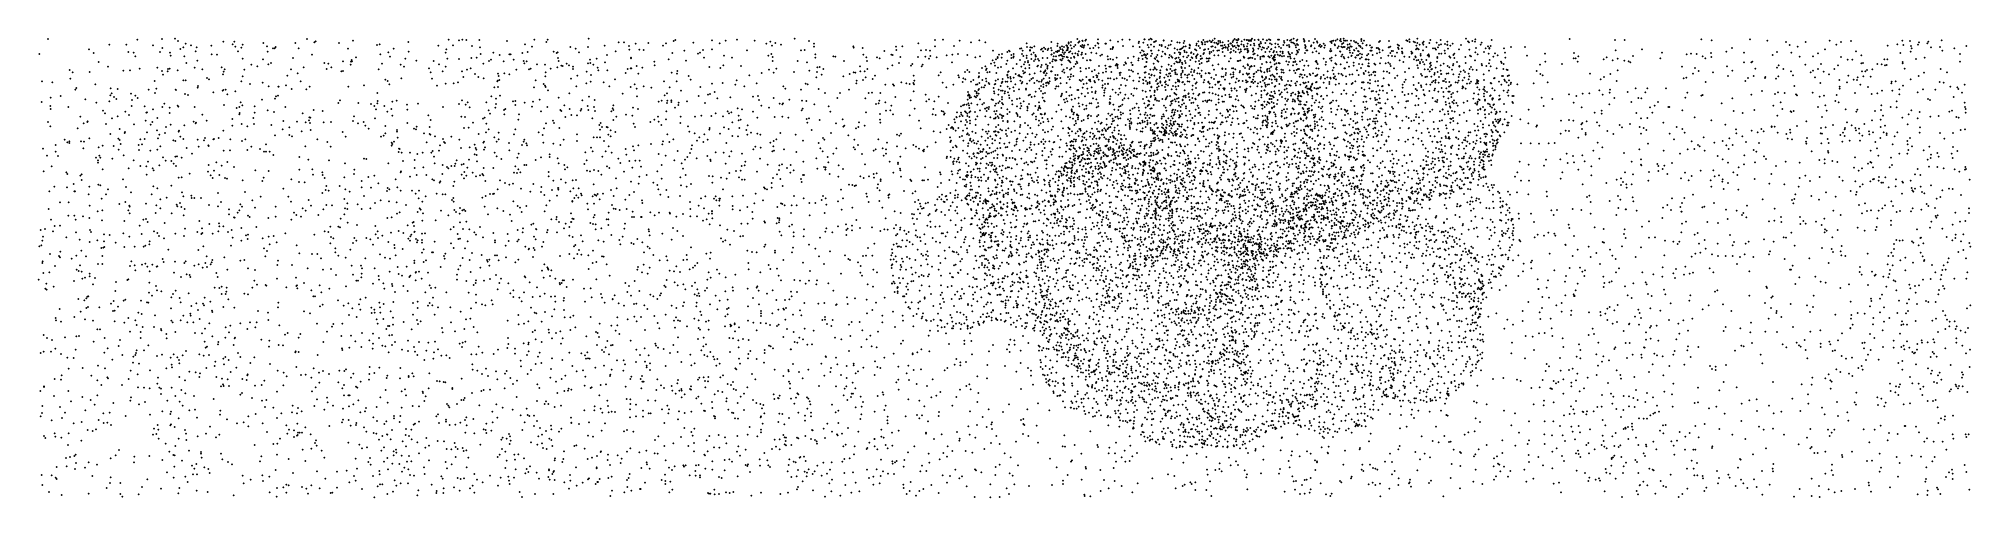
# Model space of a CAD drawing. Header units: metres. Extents: x -23.9 to 23.9, y -28.5 to 28.5.
# Drawn here: x -14.92 to 4.93, y -11.25 to -6.54 of the extents above; entities that cross this region are included whole.
import ezdxf

# ---------------------------------------------------------------- set-up
doc = ezdxf.new("R2010")
doc.units = ezdxf.units.M

msp = doc.modelspace()

# ---------------------------------------------------------------- linework, layer by layer
for p in [(-14.8284, -6.5375, 18.0815), (-13.911, -6.5477, 12.5426), (-13.6569, -6.5378, 7.8464), (-13.5212, -6.5355, 17.2047), (-12.1672, -6.5404, -14.8812), (-10.7085, -6.547, 6.1684), (-10.5694, -6.5457, 2.2912), (-10.5288, -6.5482, 4.5447), (-10.3937, -6.5481, -14.7327), (-9.8294, -6.5461, 10.6175), (-9.6936, -6.5449, 5.7448), (-9.2708, -6.5365, -8.428), (-8.3811, -6.5494, 10.9737), (-7.748, -6.5453, -12.007), (-7.1555, -6.5361, -6.609), (-5.7119, -6.5478, -6.1932), (-5.6291, -6.5461, 16.6724), (-4.2493, -6.5381, 19.1455), (-4.1617, -6.5458, 19.0091), (-4.0376, -6.5429, 20.9366), (-3.7866, -6.5455, 16.7535), (-3.7123, -6.5456, 20.9836), (-3.5599, -6.5437, 16.1201), (-3.5579, -6.5411, 16.3138), (-3.5146, -6.5472, 15.9499), (-3.4956, -6.5355, 22.0234), (-3.4872, -6.543, 22.3263), (-2.9545, -6.5486, 15.4761), (-2.8388, -6.5368, 21.1069), (-2.633, -6.5386, 18.3755), (-2.6166, -6.5492, 16.8855), (-2.597, -6.5473, 18.2411), (-2.5951, -6.54, 20.61), (-2.5345, -6.545, 22.6543), (-2.5082, -6.549, 20.6103), (-2.4955, -6.5497, 16.9512), (-2.4607, -6.5447, 18.1962), (-2.4539, -6.5373, 22.5838), (-2.4269, -6.5487, 21.7348), (-2.3886, -6.5451, 21.1819), (-2.385, -6.5489, 18.1272), (-2.3435, -6.5421, 20.7347), (-2.279, -6.5443, 20.8286), (-2.2672, -6.5505, 22.1654), (-2.1869, -6.5466, 14.81), (-2.1789, -6.5477, 20.0683), (-2.0494, -6.5447, 19.7537), (-2.0253, -6.5366, 14.7766), (-1.9893, -6.5456, 20.3066), (-1.923, -6.5406, 19.4559), (-1.806, -6.54, 17.5939), (-1.5765, -6.5416, 17.3883), (-1.5422, -6.5384, 19.8836), (-1.5142, -6.5355, 19.3551), (-1.3308, -6.5443, 19.1113), (-1.3305, -6.5392, 15.6421), (-0.8391, -6.5432, 16.2578), (-0.7575, -6.5366, 16.2935), (-0.6216, -6.5478, 17.2961), (-0.5178, -6.5478, 18.0334), (-0.2553, -6.5359, 5.5878), (-0.1602, -6.5426, 16.498), (0.0082, -6.5479, 6.8239), (0.809, -6.5397, -1.4824), (1.2744, -6.5501, -0.9409), (2.1639, -6.5432, 20.8122), (2.6615, -6.5422, -0.9589), (-14.9158, -6.6926, 18.9307), (-14.4056, -6.6457, 16.6262), (-14.3576, -6.6815, 7.0911), (-14.1954, -6.5983, 13.1422), (-14.0224, -6.5977, 6.6772), (-14.0009, -6.6715, 13.5702), (-13.9464, -6.6809, 16.2179), (-13.931, -6.718, 5.4983), (-13.7494, -6.6042, 18.7776), (-13.677, -6.6734, 5.0207), (-13.6527, -6.6316, -10.6545), (-13.5736, -6.6802, 6.1651), (-13.5654, -6.7092, -11.0777), (-13.4904, -6.5613, 19.5711), (-13.4668, -6.6421, -13.7217), (-13.4354, -6.6234, 16.4321), (-13.4267, -6.7187, -14.5256), (-13.4141, -6.5875, 11.5151), (-13.3588, -6.6046, -2.281), (-13.3113, -6.6668, 8.392), (-13.2993, -6.6264, -3.3961), (-13.1492, -6.6076, 19.2801), (-13.1457, -6.6981, -9.3768), (-13.0915, -6.6995, 11.1611), (-13.0264, -6.5675, 10.7067), (-12.9311, -6.5946, 13.3885), (-12.9124, -6.5674, -14.5006), (-12.9033, -6.6181, 12.6032), (-12.8736, -6.6668, -13.0964), (-12.8407, -6.6281, -15.0987), (-12.8283, -6.5965, -3.4882), (-12.8265, -6.7404, -12.3057), (-12.6195, -6.7478, 2.6769), (-12.6141, -6.5802, 5.3038), (-12.5778, -6.616, 13.384), (-12.5714, -6.6681, 2.154), (-12.5159, -6.6346, -11.5444), (-12.4971, -6.6351, -10.489), (-12.4866, -6.6217, 13.8689), (-12.3113, -6.7343, -3.1008), (-12.2864, -6.5819, 2.9521), (-12.2507, -6.6364, 9.0928), (-12.1135, -6.6998, -10.2988), (-12.0916, -6.5727, 11.5469), (-12.0783, -6.5626, 2.2118), (-11.836, -6.5812, 1.9321), (-11.7429, -6.6393, 14.7242), (-11.6916, -6.5554, -9.6145), (-11.6608, -6.7262, 1.6602), (-11.4475, -6.6003, -14.811), (-11.4181, -6.5949, 3.3151), (-11.4118, -6.6984, -10.2315), (-11.3288, -6.6757, 14.4609), (-11.3142, -6.721, 13.7044), (-11.2754, -6.6376, -1.1385), (-11.155, -6.7411, 11.4258), (-11.1261, -6.5693, 10.8183), (-11.1224, -6.6708, 4.7164), (-10.8162, -6.6064, 8.9995), (-10.7412, -6.6805, 4.8339), (-10.7351, -6.646, 11.1758), (-10.7224, -6.7405, 19.1416), (-10.6653, -6.6036, 19.536), (-10.6045, -6.5514, 1.3787), (-10.6036, -6.7455, 9.9986), (-10.4761, -6.7349, 18.8212), (-10.469, -6.611, -10.9149), (-10.423, -6.7294, 8.2519), (-10.3896, -6.6243, -2.2305), (-10.3828, -6.6943, 4.982), (-10.2502, -6.6807, 17.8489), (-10.1846, -6.7038, 2.3557), (-10.1091, -6.5598, 19.4202), (-10.0872, -6.6963, -0.9542), (-10.0745, -6.6968, -14.3556), (-9.9516, -6.6831, 6.9368), (-9.9243, -6.5923, -11.6107), (-9.8989, -6.6724, 4.2511), (-9.8524, -6.618, 11.3218), (-9.7065, -6.5717, 13.5265), (-9.631, -6.6703, -14.8684), (-9.602, -6.6825, 0.7484), (-9.5912, -6.6759, 2.1892), (-9.5883, -6.7334, 8.8183), (-9.4586, -6.6227, 6.5901), (-9.4039, -6.6399, -14.4972), (-9.3707, -6.6762, 4.8898), (-9.2799, -6.6223, 13.8387), (-9.1905, -6.7403, -9.0581), (-9.1077, -6.6075, 7.897), (-9.0816, -6.7021, -14.1956), (-8.9927, -6.6647, 0.1337), (-8.9618, -6.5731, -13.1924), (-8.9089, -6.5731, -5.2134), (-8.8586, -6.61, 2.139), (-8.8528, -6.6479, -11.1651), (-8.8371, -6.7395, 12.5446), (-8.835, -6.7293, 5.1613), (-8.7875, -6.5887, -5.636), (-8.7501, -6.6492, -12.6022), (-8.7057, -6.651, 10.8444), (-8.6576, -6.5812, -9.4174), (-8.5061, -6.609, 13.4361), (-8.4752, -6.5831, 1.4049), (-8.4122, -6.6842, 5.2215), (-8.3991, -6.5601, 13.9649), (-8.2881, -6.6606, -6.7639), (-8.1964, -6.5754, -1.2909), (-8.1475, -6.6889, -8.4225), (-8.1275, -6.6805, 10.449), (-8.0962, -6.6536, 1.1212), (-8.0848, -6.7294, -8.8545), (-8.0044, -6.5545, 0.488), (-8.0037, -6.6459, -2.1559), (-7.927, -6.5835, -12.3076), (-7.8822, -6.7121, 11.0324), (-7.8638, -6.5557, 0.8653), (-7.7986, -6.731, 5.478), (-7.6453, -6.657, 1.6853), (-7.5666, -6.5554, 5.0364), (-7.4449, -6.5865, 4.2271), (-7.4246, -6.7118, 3.7341), (-7.4061, -6.5655, -2.6626), (-7.3928, -6.6923, -1.538), (-7.3867, -6.6064, -6.8826), (-7.3796, -6.7225, 1.3977), (-7.3531, -6.5815, 10.7513), (-7.2947, -6.5959, 11.3161), (-7.0909, -6.6542, 10.5376), (-7.0525, -6.6528, -2.4229), (-7.0072, -6.56, -5.9864), (-6.9573, -6.6182, -11.5111), (-6.9545, -6.5875, 5.4187), (-6.9422, -6.7316, 2.812), (-6.9406, -6.6983, 1.9511), (-6.7568, -6.7172, 15.0273), (-6.7384, -6.7195, 3.3146), (-6.552, -6.6129, 6.2861), (-6.5479, -6.6277, 2.0486), (-6.4553, -6.6314, 11.6338), (-6.4499, -6.7017, 16.0913), (-6.4197, -6.7265, -2.4824), (-6.3077, -6.7282, -0.4487), (-6.2802, -6.7371, 10.2722), (-6.2337, -6.6621, 7.0284), (-6.1625, -6.7, 7.6975), (-6.1484, -6.7049, 9.8143), (-6.1116, -6.6171, 10.5802), (-6.1115, -6.6525, 5.5649), (-6.0673, -6.7225, 3.2554), (-6.0472, -6.6148, 8.6515), (-5.8885, -6.7251, 7.2078), (-5.8839, -6.5832, 13.8476), (-5.8558, -6.6569, 14.411), (-5.8109, -6.7204, 9.5956), (-5.8036, -6.6532, 9.1604), (-5.7753, -6.7426, 6.0683), (-5.7633, -6.6574, 7.5934), (-5.7588, -6.7145, -5.8899), (-5.713, -6.6152, 17.0004), (-5.6965, -6.7292, -0.3534), (-5.5937, -6.7073, 5.7235), (-5.534, -6.7008, 16.3429), (-5.5182, -6.6113, 8.8172), (-5.475, -6.6929, -0.6107), (-5.46, -6.5552, -5.7834), (-5.3811, -6.7045, 10.4727), (-5.3415, -6.574, 14.998), (-5.2976, -6.7292, -5.385), (-5.2582, -6.5527, -1.7865), (-5.2513, -6.718, 1.5655), (-5.1963, -6.5724, 10.9379), (-5.1151, -6.6576, 17.2458), (-5.0696, -6.7254, 20.2177), (-5.0674, -6.7349, 20.485), (-5.0534, -6.6998, 20.3284), (-5.0281, -6.7308, 20.1029), (-5.0257, -6.6938, 20.4139), (-4.9692, -6.6724, 20.2377), (-4.9515, -6.6588, 20.3449), (-4.9465, -6.6676, 20.4354), (-4.9286, -6.703, -2.005), (-4.9272, -6.7346, 11.9172), (-4.9065, -6.7326, 12.3305), (-4.9047, -6.7163, 20.6307), (-4.9043, -6.6941, 20.0673), (-4.8392, -6.6375, 20.4363), (-4.8261, -6.6358, 20.2113), (-4.8171, -6.6927, 20.6251), (-4.8112, -6.6589, 20.1128), (-4.8061, -6.7154, 8.7807), (-4.7712, -6.7118, 19.9807), (-4.7709, -6.7338, 18.4782), (-4.7701, -6.5842, 14.8732), (-4.7662, -6.62, 20.2908), (-4.7378, -6.6587, 20.556), (-4.7354, -6.6539, 15.5953), (-4.7333, -6.6259, 20.4405), (-4.7218, -6.6975, 18.2248), (-4.7213, -6.7446, 11.6364), (-4.7162, -6.6282, 20.1725), (-4.6993, -6.6809, 18.3971), (-4.6931, -6.6151, 20.3325), (-4.6814, -6.7039, 19.9889), (-4.6778, -6.7203, 18.1006), (-4.6758, -6.7162, 18.5786), (-4.6528, -6.7457, 18.663), (-4.6242, -6.648, 20.5004), (-4.6116, -6.6385, 20.1878), (-4.6076, -6.736, 18.0117), (-4.6039, -6.6666, 18.1694), (-4.5913, -6.6286, 20.35), (-4.5783, -6.6432, 18.2472), (-4.5582, -6.7358, 18.7008), (-4.5548, -6.6529, -1.9114), (-4.5494, -6.6396, 20.2688), (-4.5198, -6.63, 18.4066), (-4.5172, -6.6991, 20.6211), (-4.5156, -6.5706, 14.4965), (-4.5145, -6.6553, 18.1391), (-4.5126, -6.6976, -1.5067), (-4.5005, -6.7487, 9.2802), (-4.4938, -6.717, 19.2581), (-4.4906, -6.6846, 18.6309), (-4.4705, -6.7182, 17.8976), (-4.4687, -6.6709, 20.2271), (-4.4552, -6.6725, 20.5199), (-4.455, -6.6106, 17.4904), (-4.4528, -6.5874, 17.2822), (-4.4523, -6.6623, 20.3342), (-4.44, -6.7116, 17.8124), (-4.4395, -6.663, 18.085), (-4.4382, -6.6589, 17.3725), (-4.4273, -6.6264, 18.468), (-4.4253, -6.6425, 17.6031), (-4.4237, -6.7031, 17.4682), (-4.4134, -6.7023, 18.9977), (-4.4064, -6.616, 18.3791), (-4.4039, -6.7181, 17.3144), (-4.4024, -6.644, 19.3968), (-4.4017, -6.7404, 17.5628), (-4.3994, -6.6749, 20.6072), (-4.3985, -6.6545, 19.0778), (-4.3886, -6.7196, 18.7022), (-4.3882, -6.6201, 17.7789), (-4.3854, -6.6935, 19.5468), (-4.3766, -6.6769, 17.1688), (-4.3638, -6.6059, 17.9314), (-4.3595, -6.6551, 18.5548), (-4.3583, -6.7237, 20.7829), (-4.3546, -6.6074, 18.0473), (-4.3524, -6.6201, 18.1496), (-4.3496, -6.6388, 19.4817), (-4.3496, -6.7292, 20.0891), (-4.3483, -6.6524, 10.6028), (-4.3443, -6.6267, 20.2575), (-4.3389, -6.5867, 20.5984), (-4.3385, -6.5751, 20.3746), (-4.335, -6.6773, 17.0923), (-4.3217, -6.6668, 18.9343), (-4.3195, -6.6053, 19.062), (-4.3158, -6.7361, 18.8364), (-4.314, -6.5689, 19.2079), (-4.308, -6.6355, 20.1496), (-4.3011, -6.6907, 18.6354), (-4.2836, -6.6171, 16.9858), (-4.2831, -6.7209, 18.7166), (-4.2816, -6.7295, 14.3077), (-4.2718, -6.6879, 20.8765), (-4.2707, -6.6019, 19.5273), (-4.2482, -6.6943, 19.6879), (-4.2438, -6.7069, 16.9956), (-4.2396, -6.5782, 19.0079), (-4.2365, -6.667, 20.0552), (-4.2299, -6.5654, 20.7994), (-4.2278, -6.5643, 20.1438), (-4.2158, -6.6105, 16.9243), (-4.2079, -6.7009, 19.7624), (-4.2051, -6.6967, 20.9491), (-4.2035, -6.6231, 20.8835), (-4.2011, -6.6797, 19.9477), (-4.1973, -6.5554, 20.0604), (-4.1972, -6.5992, 19.7353), (-4.1955, -6.5603, 19.8151), (-4.1928, -6.7337, 18.7445), (-4.1865, -6.6268, 19.8803), (-4.1811, -6.6126, 19.637), (-4.1784, -6.6038, 18.3736), (-4.1686, -6.5553, 19.5536), (-4.1654, -6.6927, 18.5309), (-4.1417, -6.5975, 18.9001), (-4.1213, -6.6341, 16.8672), (-4.1071, -6.6792, 8.2124), (-4.0838, -6.6325, 20.9831), (-4.0656, -6.6061, 18.403), (-4.053, -6.6852, 18.7509), (-4.041, -6.5797, 18.8927), (-4.0328, -6.5876, 12.1559), (-4.0316, -6.6288, 18.8204), (-4.015, -6.7117, 18.5084), (-3.9959, -6.6991, 16.8396), (-3.9616, -6.5886, 18.8634), (-3.9553, -6.588, 18.4187), (-3.9395, -6.7184, 18.5548), (-3.9357, -6.7468, 21.102), (-3.9124, -6.7431, 18.6444), (-3.9101, -6.5518, 18.9252), (-3.908, -6.6432, 18.711), (-3.8888, -6.6418, 21.0523), (-3.8833, -6.6208, 18.4905), (-3.882, -6.6267, 16.7885), (-3.8474, -6.7324, 21.1075), (-3.8328, -6.5683, 18.7288), (-3.7821, -6.6123, 21.0405), (-3.7288, -6.7341, 16.8375), (-3.6768, -6.6149, 16.7907), (-3.6711, -6.721, 21.0922), (-3.621, -6.7371, 16.8639), (-3.6197, -6.5811, 11.3555), (-3.6178, -6.5675, 20.9753), (-3.611, -6.6208, 1.8209), (-3.6025, -6.6799, 14.2333), (-3.5866, -6.6542, 16.8327), (-3.585, -6.7098, 22.083), (-3.5774, -6.7443, 16.163), (-3.5729, -6.5763, 16.2272), (-3.5699, -6.6667, 16.0804), (-3.5637, -6.7031, 22.2593), (-3.5619, -6.6972, 16.3909), (-3.5594, -6.6967, 21.0423), (-3.555, -6.6997, 21.9668), (-3.5474, -6.7283, 21.8398), (-3.5437, -6.7061, 22.3468), (-3.5348, -6.7409, 15.9702), (-3.5313, -6.6938, 16.4769), (-3.5264, -6.5996, 22.237), (-3.517, -6.6238, 21.9591), (-3.4932, -6.5984, 16.5362), (-3.4927, -6.6586, 15.8752), (-3.4914, -6.7132, 16.5565), (-3.4891, -6.6606, 21.8576), (-3.4836, -6.6914, 16.8911), (-3.4632, -6.6196, 20.9342), (-3.4612, -6.5703, 22.4191), (-3.4551, -6.7382, 15.8214), (-3.4526, -6.5664, 15.8369), (-3.4488, -6.743, 16.9568), (-3.44, -6.5609, 21.8404), (-3.4386, -6.7234, 16.6301), (-3.4279, -6.7024, 21.7387), (-3.4148, -6.6558, 22.5497), (-3.4038, -6.5992, 16.6645), (-3.3846, -6.6022, 16.8634), (-3.3846, -6.7161, 22.6168), (-3.3822, -6.6116, 15.7355), (-3.372, -6.6687, 21.685), (-3.3628, -6.5565, 22.5617), (-3.3612, -6.5527, 16.7767), (-3.3496, -6.6887, 16.7394), (-3.344, -6.6216, 22.6191), (-3.344, -6.6966, 17.0112), (-3.3221, -6.6338, 15.6802), (-3.31, -6.6036, 21.662), (-3.3088, -6.7318, 20.9025), (-3.3018, -6.7029, 21.6152), (-3.2899, -6.5984, 20.6793), (-3.2848, -6.7166, 17.1118), (-3.2797, -6.5581, 15.6617), (-3.272, -6.7307, 15.6407), (-3.2498, -6.6841, 16.8115), (-3.2484, -6.6354, 17.0045), (-3.2428, -6.7429, 22.7306), (-3.2328, -6.7358, 17.2596), (-3.224, -6.6481, 22.7168), (-3.2212, -6.5732, 20.548), (-3.2102, -6.7295, 21.5474), (-3.2064, -6.677, 17.7843), (-3.1988, -6.5756, 17.7222), (-3.1959, -6.6453, 15.593), (-3.194, -6.6963, 20.5961), (-3.1928, -6.6816, 17.584), (-3.1856, -6.6417, 17.1439), (-3.1708, -6.6311, 17.9358), (-3.1618, -6.7209, 17.8921), (-3.1584, -6.6164, 17.5171), (-3.1583, -6.5819, 17.5966), (-3.1511, -6.5614, 20.4606), (-3.1502, -6.6607, 13.9481), (-3.1479, -6.6733, 16.8819), (-3.137, -6.6159, 17.0337), (-3.1259, -6.6765, 20.4357), (-3.122, -6.7275, 20.7814), (-3.1094, -6.7119, 21.5094), (-3.0983, -6.6304, 21.5312), (-3.0968, -6.63, 16.9397), (-3.0953, -6.5995, 17.4265), (-3.0949, -6.5981, 11.7554), (-3.0912, -6.6086, 17.3389), (-3.0831, -6.6844, 21.0257), (-3.0781, -6.6757, 20.8618), (-3.0763, -6.7267, 21.1579), (-3.0691, -6.7333, 17.9594), (-3.0545, -6.6928, 20.7096), (-3.0395, -6.6445, 17.9832), (-3.0312, -6.7216, 10.1151), (-3.0282, -6.6049, 17.057), (-3.0258, -6.7335, 21.2582), (-3.0254, -6.6563, 21.12), (-3.023, -6.7114, 12.9663), (-3.0228, -6.5887, 15.5339), (-3.014, -6.6976, 20.6306), (-3.0066, -6.5628, 17.3398), (-3.0025, -6.6125, 20.9989), (-2.9887, -6.63, 20.7431), (-2.9827, -6.7136, 20.4119), (-2.9817, -6.7438, 20.5504), (-2.973, -6.5713, 17.9294), (-2.9694, -6.7374, 18.0087), (-2.9687, -6.5754, 17.2436), (-2.9662, -6.5942, 20.8157), (-2.964, -6.5786, 20.912), (-2.9536, -6.6938, 20.2704), (-2.9472, -6.6814, 16.9089), (-2.9467, -6.6506, 15.5238), (-2.9384, -6.6451, 17.9644), (-2.9376, -6.5952, 22.7869), (-2.9372, -6.5703, 20.2582), (-2.9198, -6.7374, 21.3681), (-2.9187, -6.5658, 21.0798), (-2.9102, -6.5651, 17.1557), (-2.9042, -6.6414, 21.464), (-2.9023, -6.741, 20.3903), (-2.8907, -6.6887, 18.0424), (-2.8905, -6.6723, 20.5408), (-2.8905, -6.7363, 16.9416), (-2.8902, -6.5548, 15.3506), (-2.8753, -6.5708, 20.7061), (-2.8733, -6.6194, 21.26), (-2.8727, -6.6744, 22.8176), (-2.8682, -6.5692, 17.8725), (-2.8607, -6.6157, 2.3086), (-2.8598, -6.5524, 22.7732), (-2.8507, -6.6576, 15.4998), (-2.8431, -6.5758, 18.0535), (-2.8423, -6.7077, 20.4569), (-2.8304, -6.6258, 20.2432), (-2.822, -6.5814, 17.9602), (-2.8116, -6.6599, 18.098), (-2.8065, -6.5934, 15.413), (-2.8024, -6.5832, 17.7937), (-2.8023, -6.5855, 21.4991), (-2.8004, -6.5593, 20.6593), (-2.7998, -6.7063, 20.2781), (-2.7953, -6.6564, 16.9143), (-2.7848, -6.5604, 17.6729), (-2.7815, -6.5745, 15.2735), (-2.7751, -6.6073, 21.3005), (-2.7591, -6.6067, 17.8652), (-2.7589, -6.6377, 15.4783), (-2.7565, -6.5726, 20.2112), (-2.7565, -6.6722, 20.4402), (-2.7469, -6.627, 22.7862), (-2.7372, -6.7125, 15.5243), (-2.7368, -6.6003, 16.8833), (-2.7259, -6.6295, 20.5074), (-2.7255, -6.6204, 21.4349), (-2.7065, -6.6319, 15.4066), (-2.7022, -6.6524, 20.2783), (-2.699, -6.5964, 18.0757), (-2.6967, -6.5594, 20.6018), (-2.6947, -6.6129, 17.9709), (-2.6789, -6.6806, 22.7827), (-2.6767, -6.5854, 21.5522), (-2.6749, -6.7386, 18.2136), (-2.672, -6.6715, 20.39), (-2.671, -6.6435, 13.7172), (-2.6697, -6.5873, 17.6802), (-2.6588, -6.6036, 18.3004), (-2.6539, -6.5696, 22.7307), (-2.6503, -6.617, 18.1635), (-2.6468, -6.5544, 17.581), (-2.6451, -6.6584, 15.3001), (-2.6342, -6.6104, 20.5153), (-2.6226, -6.6727, 20.3076), (-2.621, -6.6287, 17.8834), (-2.6092, -6.5766, 15.1491), (-2.6035, -6.6034, 20.2302), (-2.601, -6.5512, 21.5971), (-2.597, -6.6441, 21.4351), (-2.5908, -6.6144, 18.9492), (-2.5884, -6.6097, 18.0592), (-2.5806, -6.6791, 18.388), (-2.5702, -6.646, 22.7225), (-2.5678, -6.665, 20.3823), (-2.5645, -6.5939, 18.5624), (-2.5615, -6.5636, 17.5947), (-2.5405, -6.6011, 18.6607), (-2.5404, -6.7208, 18.4742), (-2.5373, -6.7324, 22.7258), (-2.5356, -6.6196, 17.8207), (-2.5343, -6.7316, 15.2266), (-2.5302, -6.645, 6.4005), (-2.5179, -6.6428, 21.614), (-2.505, -6.616, 17.953), (-2.5009, -6.6774, 21.4302), (-2.5005, -6.5869, 15.0407), (-2.5, -6.6586, 16.9323), (-2.4999, -6.6433, 20.4772), (-2.4938, -6.7362, 18.6304), (-2.4915, -6.6616, 18.7138), (-2.4866, -6.5601, 21.2639), (-2.4813, -6.7359, 15.1267), (-2.4796, -6.5521, 20.129), (-2.4683, -6.7306, 21.604), (-2.4673, -6.5994, 20.5468), (-2.4643, -6.5588, 17.614), (-2.4504, -6.7331, 16.9469), (-2.4451, -6.6349, 21.3624), (-2.444, -6.6677, 20.261), (-2.4403, -6.698, 19.099), (-2.4391, -6.6514, 21.6673), (-2.4344, -6.5873, 18.0687), (-2.4305, -6.6058, 18.9795), (-2.4268, -6.6892, 18.7987), (-2.4227, -6.7432, 21.4581), (-2.3957, -6.7076, 20.3637), (-2.3907, -6.6392, 20.5227), (-2.3834, -6.5965, 14.935), (-2.3808, -6.6098, 22.5374), (-2.3788, -6.5937, 17.9453), (-2.3713, -6.6186, 18.7837), (-2.3696, -6.7225, 22.5792), (-2.369, -6.744, 18.6178), (-2.3673, -6.5685, 18.9141), (-2.3638, -6.5843, 17.7931), (-2.3554, -6.6504, 18.691), (-2.3504, -6.7177, 14.9699), (-2.3466, -6.6255, 17.0122), (-2.3359, -6.7125, 21.7697), (-2.3311, -6.6326, 21.8178), (-2.3307, -6.7207, 20.4252), (-2.3181, -6.6716, 18.6017), (-2.3174, -6.5789, 14.8816), (-2.3027, -6.5516, 18.0357), (-2.3018, -6.5512, 17.0364), (-2.301, -6.6401, 21.2876), (-2.2882, -6.7169, 21.3779), (-2.2864, -6.6202, 21.9206), (-2.274, -6.7286, 17.0163), (-2.2739, -6.668, 22.3921), (-2.2714, -6.5838, 22), (-2.261, -6.6439, 20.1833), (-2.2566, -6.7091, 21.9213), (-2.2556, -6.6407, 22.3135), (-2.2541, -6.5948, 20.083), (-2.243, -6.7395, 14.919), (-2.2369, -6.6764, 20.2975), (-2.2366, -6.73, 20.4815), (-2.2279, -6.7158, 22.0056), (-2.2274, -6.6633, 22.1641), (-2.2233, -6.7268, 20.3796), (-2.2187, -6.7021, 21.2956), (-2.2158, -6.5887, 18.5695), (-2.2137, -6.6252, 21.1536), (-2.2005, -6.6712, 17.0386), (-2.19, -6.7002, 20.5981), (-2.187, -6.5937, 20.1871), (-2.179, -6.6181, 21.0645), (-2.1728, -6.7093, 18.0624), (-2.1637, -6.7085, 14.8649), (-2.1636, -6.6688, 17.8566), (-2.1578, -6.6329, 20.7983), (-2.1478, -6.7165, 21.239), (-2.1415, -6.6854, 17.6885), (-2.1394, -6.6737, 20.4014), (-2.1384, -6.6709, 21.1324), (-2.1325, -6.6023, 20.3012), (-2.1256, -6.7136, 19.5745), (-2.1249, -6.5595, 1.1409), (-2.123, -6.5753, 17.0563), (-2.0965, -6.6044, 18.4615), (-2.0914, -6.551, 19.6424), (-2.084, -6.7223, 20.7256), (-2.0801, -6.6719, 17.611), (-2.0763, -6.6902, 20.9539), (-2.0754, -6.6019, 19.517), (-2.0729, -6.6195, 17.7202), (-2.0728, -6.6205, 14.8094), (-2.066, -6.7003, 18.2352), (-2.0652, -6.7203, 17.0281), (-2.0648, -6.5549, 20.254), (-2.0567, -6.7376, 14.8613), (-2.0562, -6.7389, 17.4985), (-2.0492, -6.5747, 6.2906), (-2.0423, -6.6821, 20.4739), (-2.0334, -6.5781, 17.7884), (-2.0204, -6.7407, 18.3411), (-2.0198, -6.5857, 17.0435), (-2.008, -6.6026, 17.6505), (-2.0013, -6.6244, 18.4063), (-2.0003, -6.6967, 11.2191), (-1.9955, -6.5577, 18.0269), (-1.9937, -6.5921, 19.4919), (-1.9917, -6.6578, 19.5586), (-1.9872, -6.68, 17.029), (-1.9839, -6.5993, 20.3933), (-1.9815, -6.6718, 18.2924), (-1.9709, -6.6482, 17.5256), (-1.9188, -6.5654, 19.6763), (-1.9183, -6.5523, 12.9355), (-1.9171, -6.5617, 17.6389), (-1.9093, -6.6815, 20.5122), (-1.9092, -6.6009, 19.5183), (-1.9062, -6.6329, 14.8113), (-1.9057, -6.6282, 18.2647), (-1.905, -6.613, 18.3943), (-1.8984, -6.6569, 17.47), (-1.8863, -6.654, 8.4853), (-1.8698, -6.5605, 7.9452), (-1.8495, -6.6146, 19.5911), (-1.8458, -6.6047, 16.9898), (-1.8315, -6.6752, 17.4116), (-1.8214, -6.5777, 20.3957), (-1.81, -6.6365, 18.3292), (-1.7938, -6.6654, 20.5033), (-1.7863, -6.5621, 19.6701), (-1.7827, -6.5779, 18.3988), (-1.767, -6.6848, 14.8633), (-1.7656, -6.6113, 19.5317), (-1.7573, -6.5959, 18.2756), (-1.7508, -6.6218, 17.4536), (-1.7401, -6.6114, 20.4272), (-1.7175, -6.5862, 16.9956), (-1.7172, -6.7426, 17.079), (-1.7122, -6.6275, 18.3507), (-1.7042, -6.603, 14.8556), (-1.6539, -6.6635, 17.0799), (-1.6539, -6.74, 2.0064), (-1.6514, -6.5654, 18.2432), (-1.6472, -6.6653, 17.3695), (-1.6456, -6.6426, 20.4412), (-1.6415, -6.5674, 11.2758), (-1.6405, -6.5672, 19.4591), (-1.6388, -6.6638, 19.5549), (-1.6368, -6.5811, 19.6882), (-1.6353, -6.7318, 17.1847), (-1.6323, -6.5583, 18.4551), (-1.6186, -6.5565, 17.0082), (-1.6047, -6.5923, 14.9121), (-1.6011, -6.6058, 20.3624), (-1.5962, -6.5565, 19.7708), (-1.5939, -6.7087, 17.2885), (-1.5763, -6.63, 18.3201), (-1.566, -6.6147, 17.1189), (-1.5523, -6.5565, 18.4996), (-1.5516, -6.6673, 19.6183), (-1.5486, -6.6693, 14.986), (-1.5394, -6.5627, 7.7083), (-1.5368, -6.7175, 20.4707), (-1.5366, -6.6167, 17.2002), (-1.5298, -6.592, 18.256), (-1.5281, -6.7008, 16.0409), (-1.5256, -6.6251, 19.6912), (-1.5161, -6.5802, 6.3311), (-1.5142, -6.6214, 16.0005), (-1.513, -6.7225, 15.0635), (-1.5093, -6.5566, 17.2906), (-1.5065, -6.7365, 19.5521), (-1.5021, -6.6204, 15.895), (-1.4966, -6.5575, 17.1205), (-1.4795, -6.557, 15), (-1.4778, -6.6403, 18.3042), (-1.4707, -6.5986, 19.83), (-1.4685, -6.6236, 18.4461), (-1.4646, -6.729, 15.1363), (-1.4539, -6.6316, 15.08), (-1.4523, -6.6551, 19.7276), (-1.4517, -6.5892, 19.9209), (-1.4474, -6.6783, 19.4348), (-1.4433, -6.6147, 18.5379), (-1.436, -6.5572, 19.3023), (-1.4332, -6.7126, 20.3683), (-1.431, -6.7105, 16.0627), (-1.4301, -6.6172, 20.1822), (-1.4195, -6.6839, 15.7336), (-1.4075, -6.6525, 19.8081), (-1.4062, -6.653, 15.1704), (-1.4057, -6.5589, 18.2644), (-1.402, -6.6561, 19.3672), (-1.3943, -6.727, 15.6084), (-1.3922, -6.5747, 15.7676), (-1.3905, -6.7295, 15.323), (-1.3834, -6.6363, 20.1114), (-1.3819, -6.5748, 12.3293), (-1.3749, -6.708, 20.2932), (-1.3657, -6.661, 15.2793), (-1.3646, -6.5886, 16.138), (-1.3623, -6.7043, 15.4084), (-1.36, -6.6672, 16.0823), (-1.3555, -6.6091, 18.3112), (-1.3463, -6.6907, 18.5443), (-1.3441, -6.7412, 19.7551), (-1.3438, -6.6113, 19.2529), (-1.337, -6.6223, 15.3638), (-1.3317, -6.5592, 18.7491), (-1.3297, -6.729, 19.3407), (-1.3257, -6.6978, 20.1644), (-1.3218, -6.6353, 18.612), (-1.3189, -6.5852, 15.4948), (-1.3057, -6.5555, 19.0103), (-1.2878, -6.7478, 19.8919), (-1.2808, -6.6054, 19.0782), (-1.278, -6.6012, 16.1164), (-1.2758, -6.7484, 20.0655), (-1.2718, -6.7065, 18.5001), (-1.2592, -6.6918, 19.1903), (-1.2429, -6.6058, 18.3735), (-1.2403, -6.6588, 18.6151), (-1.2281, -6.6286, 18.7562), (-1.2264, -6.6584, 19.0305), (-1.2233, -6.6257, 18.8662), (-1.2137, -6.7049, 16.0417), (-1.1751, -6.6327, 18.4315), (-1.1721, -6.688, 19.0905), (-1.1616, -6.6301, 18.9318), (-1.1524, -6.639, 18.6454), (-1.1513, -6.6418, 16.0891), (-1.1486, -6.5699, 18.3724), (-1.1457, -6.6476, 22.5947), (-1.1415, -6.6773, 18.5334), (-1.1407, -6.5594, 16.1482), (-1.1279, -6.7347, 19.173), (-1.1108, -6.6556, 19.0276), (-1.0524, -6.7089, 5.3103), (-1.0505, -6.6232, 18.4357), (-1.0476, -6.6248, 18.9044), (-1.0456, -6.561, 6.2776), (-1.0331, -6.6165, 18.7842), (-1.0327, -6.6845, 18.4987), (-1.0184, -6.6616, 19.0325), (-1.0153, -6.7126, 19.1436), (-1.0045, -6.6617, 16.0996), (-0.9859, -6.7161, 15.257), (-0.9645, -6.6789, 10.9631), (-0.9591, -6.5985, 18.4), (-0.9532, -6.6286, 18.843), (-0.9471, -6.6404, 18.6593), (-0.9438, -6.6089, 4.4682), (-0.9152, -6.6678, 18.5852), (-0.9137, -6.6353, 18.7375), (-0.9119, -6.6869, 18.4782), (-0.9092, -6.6761, 22.0836), (-0.8882, -6.7206, 19.1193), (-0.8694, -6.5512, 17.1436), (-0.8552, -6.5601, 18.3236), (-0.8369, -6.724, 15.9897), (-0.836, -6.5684, 17.0543), (-0.819, -6.6688, 18.866), (-0.816, -6.6903, 18.9806), (-0.8076, -6.6816, 18.6619), (-0.7924, -6.5662, 16.1826), (-0.789, -6.7491, 18.4901), (-0.7788, -6.5727, 15.7871), (-0.7769, -6.718, 18.3776), (-0.7727, -6.727, 15.9226), (-0.7696, -6.6453, 6.4641), (-0.767, -6.6076, 17.1624), (-0.7592, -6.6335, 18.3138), (-0.756, -6.58, 16.9654), (-0.752, -6.6369, 17.031), (-0.7425, -6.644, 16.0026), (-0.7323, -6.5967, 12.8437), (-0.7222, -6.6923, 17.1574), (-0.7206, -6.7097, 18.7779), (-0.7028, -6.5792, 16.0775), (-0.6972, -6.656, 16.9579), (-0.6932, -6.5973, 17.2171), (-0.6895, -6.5672, 18.2363), (-0.6621, -6.622, 16.8497), (-0.6487, -6.7056, 17.2054), (-0.6398, -6.6964, 18.256), (-0.6371, -6.7201, 16.9348), (-0.6365, -6.7094, 15.8682), (-0.6329, -6.5818, 16.0256), (-0.5951, -6.6345, 17.2766), (-0.5743, -6.6338, 15.9301), (-0.5638, -6.6485, 16.822), (-0.559, -6.5757, 18.1087), (-0.5517, -6.7246, 18.1777), (-0.5511, -6.7341, 6.9384), (-0.5434, -6.625, 21.5979), (-0.5349, -6.6909, 15.8605), (-0.533, -6.5993, 17.3817), (-0.5125, -6.5945, 16.7559), (-0.51, -6.6911, 17.3611), (-0.4738, -6.6586, 17.4327), (-0.472, -6.591, 17.5048), (-0.4707, -6.6878, 18.0503), (-0.4488, -6.567, 17.6006), (-0.4465, -6.602, 15.9531), (-0.4462, -6.5979, 14.8935), (-0.44, -6.6379, 17.9271), (-0.4271, -6.7178, 17.4762), (-0.4185, -6.608, 17.7333), (-0.4156, -6.7312, 15.8248), (-0.3946, -6.5877, 16.7448), (-0.3862, -6.7043, 17.7584), (-0.3764, -6.7355, 17.5882), (-0.3761, -6.6901, 16.8676), (-0.3276, -6.645, 15.9165), (-0.3071, -6.6002, 16.7444), (-0.2637, -6.7239, 15.8633), (-0.2341, -6.5615, 16.0973), (-0.2243, -6.5748, 21.9697), (-0.2204, -6.6499, 16.7645), (-0.2134, -6.7093, 6.491), (-0.2053, -6.7159, 16.8337), (-0.1904, -6.5582, 16.5802), (-0.1645, -6.5665, 16.1545), (-0.1591, -6.675, 15.9674), (-0.154, -6.6321, 16.7002), (-0.1345, -6.6959, 16.7686), (-0.1038, -6.5963, 16.5524), (-0.0948, -6.5776, 16.2846), (-0.0725, -6.6722, 16.055), (-0.0542, -6.6354, 16.166), (-0.0316, -6.6147, 16.3317), (-0.0231, -6.6901, 16.6353), (-0.0165, -6.6379, 16.246), (-0.0151, -6.6318, 23.1296), (-0.0024, -6.6115, 7.2242), (0.0234, -6.7203, 16.1303), (0.0429, -6.6866, 16.2846), (0.0706, -6.7081, 16.3813), (0.133, -6.6352, 14.0605), (0.1447, -6.6797, -0.412), (0.1498, -6.7299, 13.4653), (0.2061, -6.6204, 12.8957), (0.3505, -6.6201, 5.6424), (0.3713, -6.711, 11.2487), (0.556, -6.6887, 3.3663), (0.8519, -6.7386, 2.4264), (0.8552, -6.6827, 4.313), (0.8714, -6.7374, 19.4284), (0.898, -6.7172, 8.8552), (1.1595, -6.7487, 20.7288), (1.1886, -6.7266, 4.2633), (1.2813, -6.6558, 8.9406), (1.3012, -6.7412, 5.3521), (1.375, -6.5508, 7.7004), (1.4607, -6.7143, 12.0217), (1.5528, -6.6442, 3.9482), (1.7425, -6.7379, 7.835), (1.7594, -6.6794, 2.0174), (2.0106, -6.6951, 2.3659), (2.0557, -6.6905, 7.5119), (2.1157, -6.6947, 13.6717), (2.176, -6.7171, 5.1885), (2.205, -6.7394, 7.8156), (2.2614, -6.6831, 14.4095), (2.2638, -6.7255, 7.1246), (2.268, -6.5536, 8.263), (2.4182, -6.6688, 5.5907), (2.4765, -6.6309, 19.426), (2.6001, -6.6792, 19.7957), (2.839, -6.5573, 13.2454), (2.8941, -6.7031, -8.2731), (2.9387, -6.6717, -0.5707), (3.033, -6.5714, -12.53), (3.0704, -6.6018, -7.0341), (3.0887, -6.6793, -11.862), (3.1511, -6.6169, 2.4168), (3.174, -6.7221, -19.2383), (3.233, -6.5706, 3.2594), (3.3081, -6.7175, -0.6105), (3.3621, -6.6867, 15.1454), (3.4317, -6.6451, 13.8229), (3.4799, -6.556, 8.0793), (3.5507, -6.5958, 2.7373), (3.5967, -6.5704, 15.7163), (3.5989, -6.724, 6.5504), (3.702, -6.5599, 0.8034), (3.7513, -6.665, 13.7035), (3.8078, -6.7085, 8.0888), (4.0431, -6.7483, -18.6644), (4.0726, -6.7472, 13.1051), (4.0783, -6.6073, -17.5031), (4.1758, -6.5957, 8.0768), (4.2081, -6.6842, 14.909), (4.2279, -6.5556, 16.4272), (4.2383, -6.6023, 0.0653), (4.3059, -6.5591, -0.2949), (4.315, -6.6709, 11.2269), (4.3171, -6.6125, -14.857), (4.3229, -6.6349, 8.8199), (4.3682, -6.7456, 2.148), (4.3905, -6.5985, 2.4728), (4.3996, -6.5735, 8.4932), (4.4573, -6.7319, 6.2899), (4.4842, -6.5835, 14.3517), (4.4956, -6.5681, -16.0254), (4.522, -6.6235, 1.7409), (4.6145, -6.6228, 3.2306), (4.631, -6.5525, 15.1964), (4.6394, -6.66, 16.2629), (4.7634, -6.6334, 2.8892), (4.822, -6.6934, 7.6131), (4.8863, -6.6117, 11.1735), (-14.6034, -6.8594, 19.4123), (-14.5747, -6.8826, 17.5245), (-14.3996, -6.8787, 17.2176), (-14.3059, -6.7748, 7.5533), (-14.2105, -6.8229, 19.4582), (-14.0527, -6.8657, 7.8243), (-13.9862, -6.8608, -11.0323), (-13.8854, -6.8452, 8.7289), (-13.704, -6.8322, -10.2513), (-13.6553, -6.8685, 18.5798), (-13.6448, -6.9049, 16.1732), (-13.5966, -6.8721, 12.492), (-13.5931, -6.8477, 6.5473), (-13.5773, -6.8431, 17.4669), (-13.496, -6.8603, 18.1617), (-13.4055, -6.7846, -14.1364), (-13.3212, -6.8329, -13.4473), (-13.2939, -6.7617, 7.7756), (-13.2423, -6.8512, 17.1166), (-13.1949, -6.9414, -14.9873), (-13.0411, -6.8307, 8.1028), (-13.0281, -6.9019, -10.9239), (-13.0234, -6.8752, -3.4767), (-13.0107, -6.8518, 7.1787), (-12.8283, -6.9242, 11.3877), (-12.8084, -6.8538, 13.6398), (-12.7393, -6.8041, 8.5895), (-12.677, -6.8201, 11.8182), (-12.5628, -6.7998, 10.1123), (-12.5348, -6.7873, -2.2702), (-12.3682, -6.9167, 14.5565), (-12.33, -6.8494, -11.1934), (-12.2629, -6.8935, 9.7942), (-12.1989, -6.8304, 13.1791), (-11.9886, -6.7862, 9.3625), (-11.9621, -6.8472, 8.8309), (-11.9476, -6.7927, -10.8787), (-11.9174, -6.8301, -15.0615), (-11.813, -6.8731, -1.945), (-11.797, -6.7681, -10.1977), (-11.7951, -6.869, 2.6495), (-11.7165, -6.8021, -1.3861), (-11.7123, -6.7726, 10.0327), (-11.7079, -6.7561, 11.7265), (-11.7035, -6.7678, 10.7178), (-11.4303, -6.8522, 4.3046), (-11.3946, -6.7939, 8.8439), (-11.2038, -6.8031, 1.5236), (-11.1972, -6.943, 14.0041), (-11.1689, -6.8242, 3.2155), (-11.0412, -6.761, 10.2143), (-10.9126, -6.8419, 12.1632), (-10.8947, -6.8817, 10.8688), (-10.8827, -6.9453, 11.3558), (-10.8636, -6.7656, 11.6614), (-10.8099, -6.7996, -11.2214), (-10.7719, -6.8711, 1.421), (-10.7417, -6.8241, -15.1361), (-10.5719, -6.8717, 18.306), (-10.5602, -6.9284, 2.3988), (-10.5204, -6.8553, 6.5193), (-10.4841, -6.8399, -1.2684), (-10.4384, -6.8987, 2.9775), (-10.405, -6.9302, 6.0848), (-10.3549, -6.7935, -2.6433), (-10.3513, -6.945, 9.5738), (-10.2959, -6.7659, -15.0743), (-10.2767, -6.7527, -12.0965), (-10.2015, -6.8941, 4.5435), (-10.1972, -6.9184, 10.2504), (-10.1446, -6.768, -13.9621), (-10.1365, -6.8932, 3.1942), (-10.0875, -6.9022, 7.5868), (-10.0406, -6.7524, -1.8254), (-10.0134, -6.855, 11.8497), (-9.9409, -6.7637, -15.26), (-9.9316, -6.7898, -13.6076), (-9.9083, -6.7691, 5.242), (-9.8845, -6.8492, 5.8209), (-9.8665, -6.845, 9.8322), (-9.8038, -6.8007, 13.0423), (-9.7215, -6.8033, 9.3791), (-9.716, -6.9244, 6.6091), (-9.7132, -6.8817, 10.8306), (-9.6626, -6.8436, -0.2029), (-9.5936, -6.8291, 10.0386), (-9.5811, -6.7645, -11.6033), (-9.5527, -6.8137, -15.1792), (-9.5402, -6.8178, 11.6712), (-9.4963, -6.7941, 6.2407), (-9.4736, -6.8103, 7.5197), (-9.4527, -6.946, 9.648), (-9.4337, -6.8489, 12.4237), (-9.4318, -6.8247, -13.4415), (-9.3878, -6.9161, 11.0953), (-9.2912, -6.8754, -1.8991), (-9.2789, -6.7876, 10.2343), (-9.2561, -6.7508, -11.1954), (-9.2546, -6.7845, 18.2113), (-9.248, -6.909, -11.5094), (-9.2237, -6.8034, 8.5843), (-9.1781, -6.8345, -8.5762), (-9.171, -6.8609, 0.4659), (-9.1029, -6.7806, -13.5858), (-9.0781, -6.8603, 8.2383), (-8.8927, -6.8896, 11.1327), (-8.8702, -6.8477, 10.3519), (-8.8386, -6.841, -13.9008), (-8.8345, -6.8397, -9.2589), (-8.7796, -6.8163, -11.5061), (-8.7608, -6.8966, -8.0902), (-8.7198, -6.8325, -4.8752), (-8.5983, -6.7717, 2.6214), (-8.592, -6.8086, -1.4938), (-8.449, -6.7495, -6.3597), (-8.4187, -6.8855, -7.7702), (-8.363, -6.8962, -4.403), (-8.3588, -6.8688, 10.2245), (-8.2726, -6.7613, 2.735), (-8.2442, -6.9188, -1.4611), (-8.0302, -6.8284, 5.024), (-7.917, -6.8373, 2.8512), (-7.8867, -6.8085, 1.4417), (-7.7058, -6.8166, -3.5893), (-7.6209, -6.9121, -2.0131), (-7.4944, -6.8892, 4.5459), (-7.4196, -6.855, -12.0328), (-7.3814, -6.766, -11.3073), (-7.3696, -6.8839, -3.6924), (-7.3441, -6.8442, 2.6106), (-7.1617, -6.8768, -6.0275), (-7.1231, -6.7655, -1.7566), (-7.0294, -6.7798, 1.4062), (-7.0051, -6.863, -6.4061), (-6.9332, -6.9337, 10.685), (-6.9242, -6.8776, 2.281), (-6.9233, -6.8289, 0.3422), (-6.8993, -6.8281, 3.7906), (-6.8768, -6.9052, -10.9506), (-6.8611, -6.848, -11.993), (-6.653, -6.9221, -0.3017), (-6.6481, -6.7663, 1.4933), (-6.5896, -6.8991, 2.9085), (-6.5486, -6.8824, 10.5679), (-6.5326, -6.8868, 2.4492), (-6.482, -6.8193, -5.6917), (-6.4809, -6.8719, -11.3823), (-6.4345, -6.873, 5.9045), (-6.4257, -6.9344, 17.2618), (-6.4097, -6.7665, -6.9705), (-6.4081, -6.8471, -1.2391), (-6.33, -6.9164, 14.8812), (-6.1976, -6.844, 10.8741), (-6.1515, -6.8098, 2.1651), (-6.0816, -6.7871, -5.5007), (-5.9595, -6.813, 3.6288), (-5.9457, -6.7966, -6.7805), (-5.9333, -6.915, 1.6427), (-5.8483, -6.8204, 11.799), (-5.8387, -6.8027, 5.2478), (-5.6749, -6.912, 12.3628), (-5.6533, -6.8809, 15.3162), (-5.5373, -6.7804, 12.0059), (-5.472, -6.913, 0.7286), (-5.4672, -6.9319, 1.8717), (-5.4201, -6.9449, 5.437), (-5.4049, -6.8767, 10.011), (-5.3788, -6.858, 13.7248), (-5.3591, -6.8771, -1.0874), (-5.2632, -6.932, 20.5076), (-5.2621, -6.9241, 20.1483), (-5.2596, -6.8875, 20.3793), (-5.2281, -6.8375, 20.316), (-5.1945, -6.8202, 20.4403), (-5.1884, -6.9475, 19.9701), (-5.1873, -6.8565, 20.5569), (-5.1819, -6.8444, 8.5268), (-5.175, -6.8803, 20.0201), (-5.1515, -6.8769, 20.6459), (-5.1381, -6.7914, 20.1431), (-5.1195, -6.757, 20.405), (-5.1027, -6.7837, 20.5439), (-5.0944, -6.8115, 20.0242), (-5.0854, -6.7495, 1.2366), (-5.0823, -6.8879, 10.5297), (-5.0664, -6.8335, 20.6815), (-5.0327, -6.8258, 19.9404), (-4.9793, -6.7962, 20.6998), (-4.9708, -6.7606, 19.9898), (-4.9699, -6.9042, 18.3789), (-4.9698, -6.9158, 18.252), (-4.9608, -6.877, 15.9173), (-4.9608, -6.9367, 20.9861), (-4.9555, -6.8721, 20.8042), (-4.9375, -6.93, 18.1101), (-4.9347, -6.9456, 18.6091), (-4.9115, -6.8423, 18.4655), (-4.9049, -6.9361, 21.2327), (-4.8842, -6.9002, 18.0388), (-4.8739, -6.7945, 18.396), (-4.8557, -6.9176, 20.914), (-4.8499, -6.909, 18.6962), (-4.8394, -6.7554, 19.9324), (-4.8379, -6.9238, 21.1231), (-4.8246, -6.8222, 17.1541), (-4.8229, -6.9306, 20.9978), (-4.8098, -6.8695, 20.8573), (-4.8005, -6.8905, 0.7084), (-4.7965, -6.7985, 20.7821), (-4.7892, -6.7759, 18.1259), (-4.7874, -6.8805, 17.9569), (-4.7848, -6.8412, 18.6902), (-4.7567, -6.7636, 18.5868), (-4.756, -6.7776, 19.8831), (-4.742, -6.805, 10.0352), (-4.7418, -6.8376, 19.8158), (-4.7389, -6.9011, 18.7994), (-4.7065, -6.9401, 20.9611), (-4.6953, -6.7658, 18.0203), (-4.6896, -6.8916, 20.8735), (-4.681, -6.7498, 20.722), (-4.6611, -6.8207, 20.8072), (-4.6549, -6.8148, 17.9287), (-4.6442, -6.7626, 19.9125), (-4.6279, -6.8727, 10.5601), (-4.6244, -6.8271, 6.7811), (-4.6168, -6.8047, 18.7675), (-4.5959, -6.8818, 20.8493), (-4.5916, -6.8898, 19.2081), (-4.5812, -6.8716, 17.8341), (-4.5798, -6.8597, 19.3145), (-4.574, -6.9117, 19.0684), (-4.5725, -6.7995, 20.7703), (-4.5666, -6.8911, 19.7936), (-4.5585, -6.8443, 19.4145), (-4.5572, -6.8284, 19.1582), (-4.5552, -6.8133, 18.8265), (-4.5365, -6.9389, 19.6262), (-4.5322, -6.7842, 19.3159), (-4.5211, -6.8714, 18.9383), (-4.5141, -6.8714, 19.5543), (-4.5054, -6.7681, 19.414), (-4.5039, -6.8273, 17.7894), (-4.48, -6.7558, 18.7459), (-4.4778, -6.9385, 19.7745), (-4.4761, -6.9097, 17.6977), (-4.4755, -6.762, 19.0376), (-4.4643, -6.7594, 18.8904), (-4.4598, -6.9474, 20.8482), (-4.4536, -6.9096, 8.5993), (-4.4251, -6.9406, 17.586), (-4.4229, -6.7517, 20.0359), (-4.4103, -6.8024, 20.7371), (-4.4096, -6.7588, 19.5953), (-4.4046, -6.8727, 20.7989), (-4.3896, -6.8549, 19.9051), (-4.384, -6.8848, 17.5306), (-4.355, -6.837, 19.7242), (-4.345, -6.9299, 17.4601), (-4.3434, -6.7588, 17.2127), (-4.3324, -6.7669, 20.0048), (-4.3252, -6.855, 17.4075), (-4.3202, -6.7793, 20.8695), (-4.3174, -6.9255, 17.3547), (-4.3156, -6.9037, 19.786), (-4.3125, -6.842, 17.2816), (-4.2908, -6.9205, 20.9609), (-4.2844, -6.8242, 19.9655), (-4.2668, -6.7976, 11.5315), (-4.2566, -6.7733, 17.0749), (-4.2514, -6.7845, 19.7596), (-4.2198, -6.8357, -1.6902), (-4.2172, -6.8718, 19.91), (-4.1595, -6.8448, 19.8542), (-4.1581, -6.9282, 16.3604), (-4.1511, -6.7584, 16.9596), (-4.131, -6.8363, 15.905), (-4.1189, -6.7545, 18.6377), (-4.1128, -6.7576, 21.042), (-4.0984, -6.8707, 17.0264), (-4.0849, -6.9292, 17.0982), (-4.071, -6.8574, 21.0968), (-4.0562, -6.912, 22.0876), (-4.0468, -6.932, 22.1921), (-4.0461, -6.9179, 21.8354), (-4.0301, -6.8919, 21.9193), (-4.028, -6.8179, 16.9369), (-3.9855, -6.8845, 16.9774), (-3.9624, -6.8126, 18.6366), (-3.9556, -6.8759, 22.2093), (-3.9551, -6.8446, 21.8992), (-3.9348, -6.9442, 22.3557), (-3.9216, -6.8222, 21.9865), (-3.9091, -6.944, 21.6229), (-3.9072, -6.8244, 22.0698), (-3.9015, -6.8776, 16.9489), (-3.8844, -6.7499, 16.8489), (-3.855, -6.8104, 21.8864), (-3.8451, -6.9436, 22.409), (-3.845, -6.7961, 22.0141), (-3.8378, -6.8182, 16.8897), (-3.8353, -6.804, 22.1127), (-3.8351, -6.8384, 21.7605), (-3.815, -6.8899, 16.9484), (-3.8126, -6.9097, 21.6146), (-3.8048, -6.8838, 22.3467), (-3.7866, -6.9404, 17.012), (-3.7687, -6.8075, 22.1919), (-3.765, -6.9457, 22.4436), (-3.7554, -6.78, 22.0441), (-3.7509, -6.7923, 21.127), (-3.7202, -6.8588, 22.3285), (-3.7118, -6.9227, 21.1512), (-3.6961, -6.7814, 22.1153), (-3.6958, -6.8617, 21.6566), (-3.6859, -6.8068, 21.7801), (-3.6807, -6.808, 16.8962), (-3.6785, -6.8741, 8.1427), (-3.6275, -6.8965, 22.4225), (-3.6241, -6.7567, 21.923), (-3.6086, -6.937, 21.1659), (-3.5577, -6.8285, 16.0727), (-3.5576, -6.8861, 17.0205), (-3.554, -6.9347, 21.5638), (-3.5493, -6.8804, 16.3114), (-3.5435, -6.82, 21.7203), (-3.5398, -6.7767, 16.9264), (-3.5378, -6.7747, 16.4347), (-3.5147, -6.9, 16.0003), (-3.505, -6.9353, 16.4163), (-3.5, -6.8526, 16.5128), (-3.4892, -6.9135, 22.5008), (-3.4855, -6.907, 21.1352), (-3.4702, -6.8558, 21.0607), (-3.4666, -6.7941, 16.5753), (-3.4579, -6.9144, 17.1436), (-3.4564, -6.8306, 22.5426), (-3.4531, -6.8452, 21.6748), (-3.435, -6.8526, 15.8175), (-3.4282, -6.7634, 6.9087), (-3.4168, -6.771, 20.9898), (-3.405, -6.9388, 15.8258), (-3.405, -6.9414, 16.7615), (-3.4005, -6.8854, 16.6424), (-3.3997, -6.9252, 16.9839), (-3.3982, -6.8896, 21.6199), (-3.3977, -6.8605, 22.6219), (-3.3846, -6.8234, 17.0952), (-3.3565, -6.937, 21.1505), (-3.3369, -6.9054, 21.0553), (-3.3311, -6.8521, 22.6843), (-3.3293, -6.8587, 16.7457), (-3.3185, -6.9223, 16.8707), (-3.3102, -6.8026, 20.9776), (-3.3071, -6.8971, 15.702), (-3.2983, -6.8933, 17.326), (-3.2955, -6.848, 1.9571), (-3.2918, -6.9193, 21.5907), (-3.2855, -6.8162, 17.268), (-3.2781, -6.868, 17.4391), (-3.2519, -6.8618, 21.0498), (-3.2517, -6.7943, 20.834), (-3.2445, -6.8976, 21.4848), (-3.2419, -6.8807, 16.9514), (-3.239, -6.853, 16.8133), (-3.2313, -6.7732, 17.4159), (-3.2271, -6.9009, 17.1423), (-3.2236, -6.7793, 17.5377), (-3.2055, -6.7785, 16.8634), (-3.1988, -6.7742, 17.6311), (-3.1937, -6.7521, 15.5924), (-3.1928, -6.7633, 20.6865), (-3.1841, -6.9101, 21.2465), (-3.182, -6.8286, 20.7806), (-3.1813, -6.8965, 15.6146), (-3.1811, -6.9314, 22.7707), (-3.1772, -6.8381, 21.516), (-3.1742, -6.783, 17.7181), (-3.1702, -6.7958, 20.9912), (-3.1672, -6.8776, 17.0649), (-3.1665, -6.8656, 17.6673), (-3.145, -6.9057, 21.4331), (-3.1437, -6.8373, 16.989), (-3.1429, -6.7637, 20.5534), (-3.1375, -6.7857, 21.1132), (-3.1211, -6.9134, 17.1683), (-3.121, -6.9355, 17.8546), (-3.12, -6.9142, 21.3223), (-3.1019, -6.9009, 11.4981), (-3.0982, -6.8178, 20.4812), (-3.0892, -6.7539, 22.8015), (-3.0805, -6.8776, 17.9302), (-3.0763, -6.8506, 15.5622), (-3.0683, -6.9127, 21.3911), (-3.0513, -6.8786, 20.3433), (-3.049, -6.8623, 19.423), (-3.0323, -6.7718, 15.5391), (-3.0154, -6.8932, 22.8266), (-3.0068, -6.8375, 17.9839), (-2.9994, -6.765, 22.8235), (-2.9913, -6.8952, 6.6456), (-2.9912, -6.7956, 1.339), (-2.9765, -6.9154, 19.4366), (-2.9764, -6.9281, 17.2484), (-2.973, -6.8646, 17.1583), (-2.9728, -6.7846, 16.9782), (-2.9327, -6.8925, 2.0749), (-2.9162, -6.7731, 15.5187), (-2.9019, -6.7656, 22.8346), (-2.9006, -6.8874, 15.4861), (-2.8903, -6.8917, 17.2134), (-2.8735, -6.9373, 13.7318), (-2.8609, -6.8098, 17.0563), (-2.8447, -6.8551, 18.0531), (-2.8251, -6.9104, 15.4179), (-2.8023, -6.7987, 15.4808), (-2.7665, -6.9275, 22.8223), (-2.7616, -6.8458, 17.1161), (-2.7596, -6.8415, 11.4988), (-2.7487, -6.9257, 19.2195), (-2.7249, -6.9085, 19.2998), (-2.7245, -6.8472, 18.1414), (-2.7205, -6.8892, 15.3944), (-2.6898, -6.7689, 16.9314), (-2.6758, -6.902, 18.1997), (-2.6644, -6.938, 15.3129), (-2.66, -6.84, 17.0146), (-2.6472, -6.9275, 19.3354), (-2.6469, -6.9028, 17.1434), (-2.6453, -6.8395, 15.4363), (-2.6453, -6.8822, 22.7913), (-2.6275, -6.8499, 18.2582), (-2.6137, -6.9469, 18.998), (-2.6007, -6.7642, 15.4339), (-2.5913, -6.765, 12.7698), (-2.5823, -6.88, 15.3732), (-2.5767, -6.8666, 18.9937), (-2.5743, -6.7597, 19.1137), (-2.5477, -6.9026, 18.4147), (-2.5439, -6.8185, 16.9246), (-2.5278, -6.8377, 18.472), (-2.5114, -6.8927, 19.0883), (-2.4989, -6.801, 18.5705), (-2.4979, -6.9071, 22.7073), (-2.4966, -6.8102, 19.2004), (-2.4859, -6.8944, 11.2976), (-2.4825, -6.8476, 19.2976), (-2.4818, -6.9347, 17.0206), (-2.4767, -6.9357, 15.2256), (-2.476, -6.8277, 15.246), (-2.4606, -6.816, 16.9059), (-2.4599, -6.8191, 22.6844), (-2.439, -6.9002, 19.4032), (-2.4389, -6.9253, 18.6309), (-2.4325, -6.8153, 18.6802), (-2.4304, -6.8937, 16.9343), (-2.4113, -6.877, 15.2182), (-2.392, -6.8597, 22.627), (-2.3711, -6.8625, 21.6923), (-2.3654, -6.8345, 18.5597), (-2.3599, -6.8733, 21.5168), (-2.3527, -6.7946, 15.04), (-2.3514, -6.9225, 18.5153), (-2.3478, -6.9333, 21.7412), (-2.3269, -6.8814, 22.5383), (-2.3126, -6.9292, 15.1741), (-2.3111, -6.941, 18.0472), (-2.309, -6.7763, 13.1002), (-2.305, -6.7797, 18.5086), (-2.3011, -6.859, 17.8706), (-2.2967, -6.8488, 13.4373), (-2.2959, -6.8734, 19.5587), (-2.2753, -6.8448, 18.4487), (-2.2747, -6.8671, 21.8349), (-2.2674, -6.779, 22.4311), (-2.2618, -6.9159, 17.6211), (-2.2587, -6.828, 18.0566), (-2.258, -6.8248, 21.4389), (-2.2459, -6.9055, 10.5192), (-2.2332, -6.9183, 10.9688), (-2.232, -6.7513, 17.871), (-2.2261, -6.7606, 17.9887), (-2.2238, -6.9306, 21.8988), (-2.2227, -6.8011, 17.6752), (-2.2185, -6.7502, 17.7828), (-2.207, -6.8469, 22.0582), (-2.2057, -6.7906, 22.126), (-2.203, -6.8308, 14.9682), (-2.2028, -6.8548, 22.2266), (-2.1982, -6.8946, 17.5272), (-2.1819, -6.7858, 21.3424), (-2.1748, -6.9276, 18.3599), (-2.1695, -6.7902, 18.201), (-2.1552, -6.8544, 16.9848), (-2.1535, -6.9282, 15.0564), (-2.1493, -6.8813, 6.6668), (-2.1368, -6.8592, 17.4646), (-2.1296, -6.8847, 14.985), (-2.1006, -6.7701, 18.2787), (-2.0846, -6.8037, 17.0011), (-2.0746, -6.7759, 20.5534), (-2.067, -6.8623, 21.2755), (-2.033, -6.8084, 21.1392), (-2.0287, -6.7766, 20.8057), (-2.0239, -6.8635, 14.9483), (-2.0138, -6.7752, 17.4227), (-2.0102, -6.8898, 21.1946), (-2.0082, -6.7673, 2.3765), (-1.9968, -6.8011, 20.9551), (-1.9953, -6.858, 16.9684), (-1.983, -6.8468, 20.7821), (-1.9712, -6.8484, 20.8677), (-1.9635, -6.9252, 15.0104), (-1.9603, -6.7672, 20.5696), (-1.9582, -6.9038, 21.055), (-1.9459, -6.9056, 17.3061), (-1.9362, -6.7548, 14.8681), (-1.9328, -6.938, 20.9412), (-1.9264, -6.8571, 14.943), (-1.9159, -6.8134, 6.9303), (-1.914, -6.9086, 20.6884), (-1.8944, -6.7653, 16.9717), (-1.8884, -6.9251, 16.9295), (-1.8767, -6.8142, 20.6145), (-1.8637, -6.8998, 14.9951), (-1.8546, -6.9077, 9.1088), (-1.8294, -6.8909, 17.2632), (-1.8042, -6.9206, 17.0173), (-1.7995, -6.7692, 20.5865), (-1.795, -6.7643, 17.0146), (-1.7939, -6.8389, 14.9571), (-1.7922, -6.7802, 17.324), (-1.7913, -6.917, 15.0481), (-1.7821, -6.9049, 20.6576), (-1.7807, -6.7965, 13.6925), (-1.7696, -6.8426, 17.2154), (-1.7481, -6.9466, 15.1157), (-1.7445, -6.9284, 17.1046), (-1.7199, -6.9095, 13.0255), (-1.7043, -6.946, 15.7786), (-1.6995, -6.8029, 20.5955), (-1.6943, -6.7763, 9.8542), (-1.6814, -6.933, 7.4416), (-1.6769, -6.8714, 15.8495), (-1.6502, -6.9358, 16.0176), (-1.6467, -6.9451, 20.6491), (-1.6382, -6.762, 20.5484), (-1.6264, -6.8605, 15.0885), (-1.6155, -6.9365, 15.6591), (-1.6148, -6.833, 20.5885), (-1.6146, -6.8998, 15.7437), (-1.6124, -6.9428, 1.6228), (-1.6015, -6.9219, 15.2317), (-1.5982, -6.7877, 15.0401), (-1.588, -6.8, 15.9655), (-1.5641, -6.8961, 16.0234), (-1.5444, -6.8004, 15.1067), (-1.5379, -6.899, 15.2846), (-1.5224, -6.9119, 15.4203), (-1.5074, -6.8418, 15.2202), (-1.4983, -6.8396, 16.0572), (-1.4874, -6.9218, 5.6423), (-1.4805, -6.7804, 15.723), (-1.4573, -6.8239, 15.318), (-1.4508, -6.9055, 20.5348), (-1.4242, -6.9026, 16.0207), (-1.4115, -6.7836, 15.4636), (-1.4087, -6.8138, 19.5316), (-1.3749, -6.8621, 20.4547), (-1.3593, -6.9088, 19.5732), (-1.3559, -6.7974, 19.6656), (-1.3366, -6.8385, 19.4203), (-1.3204, -6.7996, 20.3243), (-1.3089, -6.8873, 15.9965), (-1.3033, -6.8989, 20.3808), (-1.286, -6.8691, 19.6972), (-1.262, -6.8175, 20.2172), (-1.2575, -6.7896, 20.1372), (-1.2573, -6.7521, 19.2704), (-1.2558, -6.8823, 10.951), (-1.2531, -6.8216, 19.8337), (-1.2507, -6.9119, 20.3074), (-1.2273, -6.9042, 19.7937), (-1.2079, -6.8824, 15.9877), (-1.2019, -6.875, 20.0966), (-1.199, -6.7915, 16.013), (-1.1897, -6.9126, 19.9299), (-1.1872, -6.8798, 19.3258), (-1.1871, -6.802, 19.2699), (-1.1387, -6.7891, 4.9801), (-1.1035, -6.8707, 19.3318), (-1.1027, -6.9432, 19.3824), (-1.0807, -6.7891, 19.2612), (-1.0688, -6.8741, 21.2569), (-1.0533, -6.7817, 10.0297), (-1.0428, -6.8888, 8.2771), (-1.0374, -6.7962, 14.1389), (-1.0306, -6.8158, 21.7717), (-0.9951, -6.8419, 19.3043), (-0.9863, -6.9399, 19.3741), (-0.962, -6.9153, 15.9464), (-0.9379, -6.7582, 16.0429), (-0.9008, -6.7749, 19.2043), (-0.8828, -6.8785, 15.8965), (-0.8417, -6.8411, 19.2594), (-0.7984, -6.9286, 15.814), (-0.7624, -6.7577, 19.0946), (-0.7548, -6.8083, 10.4046), (-0.7509, -6.8388, 19.199), (-0.7467, -6.7552, 14.8178), (-0.7293, -6.7772, 17.1143), (-0.7277, -6.7887, 21.1023), (-0.7178, -6.8974, 23.2114), (-0.7122, -6.7522, 18.6044), (-0.7086, -6.9167, 19.2389), (-0.6979, -6.7761, 18.3086), (-0.6833, -6.7987, 19.0575), (-0.6821, -6.8513, 15.7873), (-0.6725, -6.9298, 15.7518), (-0.6648, -6.7549, 18.8664), (-0.6581, -6.9277, 18.3899), (-0.6474, -6.8522, 19.1132), (-0.6309, -6.87, 9.7226), (-0.6268, -6.7915, 18.935), (-0.6247, -6.8286, 16.9809), (-0.6198, -6.7809, 18.771), (-0.6154, -6.8098, 17.2133), (-0.6139, -6.8505, 18.5415), (-0.611, -6.9263, 17.1105), (-0.6044, -6.8466, 2.8488), (-0.5818, -6.9072, 19.0847), (-0.5772, -6.8883, 17.0267), (-0.5687, -6.8352, 18.8737), (-0.555, -6.7721, 15.8045), (-0.5455, -6.8789, 18.6474), (-0.5337, -6.9308, 19.0133), (-0.516, -6.8099, 18.1446), (-0.516, -6.8629, 15.7418), (-0.5114, -6.9001, 18.8229), (-0.51, -6.8999, 18.1492), (-0.4856, -6.7941, 17.2985), (-0.4534, -6.8949, 17.0485), (-0.4431, -6.8156, 16.9673), (-0.4374, -6.891, 15.7271), (-0.4265, -6.8292, 17.9995), (-0.4009, -6.8527, 17.3328), (-0.3888, -6.8086, 17.9089), (-0.3878, -6.9013, 17.2483), (-0.3849, -6.7957, 17.4094), (-0.3492, -6.7743, 16.9249), (-0.3298, -6.9304, 23.2419), (-0.3261, -6.9014, 17.0196), (-0.3251, -6.8236, 17.4879), (-0.3238, -6.8177, 17.6723), (-0.3109, -6.8736, 17.8012), (-0.2798, -6.8611, 10.892), (-0.2731, -6.9367, 17.885), (-0.2649, -6.8776, 17.718), (-0.2583, -6.7864, 16.908), (-0.2282, -6.8952, 17.501), (-0.2202, -6.9238, 17.3996), (-0.2182, -6.8481, 21.205), (-0.2053, -6.827, 14.4181), (-0.1881, -6.8551, 15.8033), (-0.1624, -6.757, 8.3071), (-0.1461, -6.8594, 16.9087), (-0.0937, -6.7957, 16.8266), (-0.0913, -6.8114, 15.893), (-0.0737, -6.9012, 14.7896), (-0.0486, -6.8179, 2.9791), (-0.0197, -6.7889, 15.9815), (-0.019, -6.865, 15.9123), (-0.0141, -6.7548, 16.708), (-0.0041, -6.8187, 16.7619), (0.0318, -6.9448, 15.9264), (0.0389, -6.9395, 16.7896), (0.0591, -6.8391, 16.6973), (0.1047, -6.7733, 16.2695), (0.1117, -6.7859, 16.4722), (0.1138, -6.9186, 16.0572), (0.1243, -6.9199, 16.6498), (0.129, -6.8459, 16.168), (0.1317, -6.7956, 16.3808), (0.1609, -6.8531, 16.2917), (0.1722, -6.9183, 16.524), (0.1738, -6.8571, 20.012), (0.1849, -6.9139, 16.4183), (0.4696, -6.8681, 8.9614), (0.503, -6.8037, 2.544), (0.5094, -6.8989, 12.6907), (0.5335, -6.9117, -0.3639), (0.5607, -6.7725, 19.2839), (0.7298, -6.7971, 20.1634), (0.8926, -6.7707, 5.1064), (1.0181, -6.8955, 12.4411), (1.1632, -6.9312, -0.2564), (1.2283, -6.898, -1.0486), (1.2525, -6.7587, -0.6285), (1.3013, -6.8596, 3.6162), (1.3709, -6.7627, 11.4832), (1.4172, -6.7686, 2.6904), (1.4322, -6.7805, 19.724), (1.9625, -6.8221, 2.8119), (1.9816, -6.9421, 15.8306), (2.0094, -6.9374, 3.5275), (2.0783, -6.8967, 11.1198), (2.0986, -6.8384, 19.1856), (2.1333, -6.8695, 20.7253), (2.2808, -6.8816, 20.328), (2.4273, -6.8207, 3.0217), (2.4349, -6.921, -0.2355), (2.4815, -6.8634, 2.6599), (2.601, -6.7801, 14.5627), (2.642, -6.9384, 20.1013), (2.6763, -6.7777, 2.3923), (2.6867, -6.7714, 6.7455), (2.7002, -6.9184, 12.1707), (2.7179, -6.8444, -7.6154), (2.817, -6.9409, 11.7692), (2.8188, -6.9288, 0.5965), (2.9301, -6.9469, -0.2577), (2.94, -6.8335, 19.5498), (2.9532, -6.9214, 13.3966), (2.9563, -6.8104, 3.1649), (3.0064, -6.8476, 5.474), (3.0841, -6.8728, 0.8415), (3.1026, -6.914, -18.2194), (3.2314, -6.8038, 3.5335), (3.2848, -6.8809, 19.6731), (3.3103, -6.8644, 2.5982), (3.3307, -6.9339, 6.7872), (3.3603, -6.8467, 15.92), (3.3909, -6.7971, -1.0623), (3.4187, -6.875, 5.5885), (3.4745, -6.9013, 0.8748), (3.5278, -6.8463, 8.7844), (3.5658, -6.8114, -6.851), (3.6654, -6.7514, -19.8845), (3.6712, -6.9169, 19.2887), (3.7132, -6.7503, -10.6329), (3.7683, -6.9347, 13.2005), (3.8071, -6.7892, -1.116), (3.8143, -6.8731, -11.5509), (3.8219, -6.7873, 19.724), (3.8285, -6.9223, 11.9038), (3.8489, -6.8725, -9.03), (3.864, -6.857, -11.0582), (3.9026, -6.9251, 8.6128), (3.9202, -6.8501, -0.2385), (3.9717, -6.7968, 16.246), (4.0146, -6.7993, 0.3853), (4.0488, -6.8097, 7.0414), (4.0673, -6.8071, 2.6963), (4.2328, -6.7763, -13.5582), (4.2329, -6.7906, -0.8823), (4.2533, -6.843, -20.2848), (4.3969, -6.9197, 14.2667), (4.4488, -6.8866, -0.4592), (4.6221, -6.8462, -1.0699), (4.6879, -6.8803, 8.4606), (4.8204, -6.7706, 15.8957), (-14.8882, -6.9726, 18.4299), (-14.8001, -7.143, 19.2686), (-14.7818, -6.983, 2.1856), (-14.6982, -7.1259, 18.0525), (-14.5964, -6.9481, 13.1446), (-14.5449, -7.0585, 12.4568), (-14.5345, -7.0429, 16.9085), (-14.34, -7.004, 1.9018), (-14.1861, -7.1167, 17.4322), (-14.1845, -7.0478, 8.7093), (-14.1733, -7.0965, -10.5358), (-14.1497, -7.1356, 12.8516), (-14.1114, -7.0515, 1.5217), (-13.9743, -7.1024, 16.1504), (-13.9303, -7.1211, 8.9397), (-13.9047, -7.1456, -10.1652), (-13.7926, -7.0606, 8.3967), (-13.7324, -6.9723, 19.1727), (-13.7289, -7.0952, -11.3622), (-13.7156, -7.0492, 6.0191), (-13.5145, -7.0612, -15.0063), (-13.5132, -7.0637, -14.3695), (-13.4369, -6.9649, -2.425), (-13.4198, -7.1037, 9.6988), (-13.4123, -6.9633, 4.941), (-13.3902, -7.1145, 17.3217), (-13.2903, -7.0393, 6.7131), (-13.2849, -7.0207, -13.7297), (-13.1745, -6.954, -9.7019), (-13.1299, -7.0881, -11.2309), (-13.0317, -7.0717, 11.7969), (-13.0246, -7.0632, 12.3772), (-13.0019, -7.0615, 6.0853), (-12.9859, -7.109, -11.7288), (-12.9032, -7.0782, -13.358), (-12.8397, -6.9728, 5.0716), (-12.7528, -7.0007, -9.3121), (-12.6208, -6.9866, 5.4901), (-12.5612, -7.0256, -3.2901), (-12.4829, -7.1292, -12.7076), (-12.4645, -7.1212, -2.5518), (-12.4599, -7.0293, -13.3247), (-12.4578, -7.0296, -11.4719), (-12.383, -7.0153, -9.3807), (-12.3233, -7.0525, -10.168), (-12.2324, -6.9747, 8.5707), (-12.1735, -7.0554, -9.7619), (-12.1376, -7.0296, 12.0566), (-11.7401, -7.03, 12.2138), (-11.58, -7.0148, 13.475), (-11.4437, -7.0932, 12.4277), (-11.3623, -6.9564, -14.7787), (-11.3358, -6.9706, -2.2573), (-11.3209, -7.0054, 3.7024), (-10.8312, -7.0173, 2.7178), (-10.7413, -6.9969, 10.3519), (-10.6595, -6.996, 11.9272), (-10.6132, -6.9856, 9.1937), (-10.2728, -7.127, 8.0624), (-10.2392, -7.037, 9.9337), (-10.211, -6.9734, 6.6539), (-10.2082, -6.9663, 9.1481), (-10.2018, -7.0341, 8.5341), (-10.19, -6.9606, -1.4458), (-10.1838, -7.12, -1.1433), (-9.8337, -7.037, 17.6585), (-9.8152, -6.9642, 1.0507), (-9.7353, -7.0014, -0.7115), (-9.7191, -7.018, -2.6091), (-9.7127, -7.0331, 19.0084), (-9.6907, -7.0676, 12.332), (-9.5813, -7.1413, 0.6329), (-9.4686, -7.098, 8.6325), (-9.3977, -7.0261, -12.1868), (-9.2959, -6.9934, 11.4971), (-9.2668, -7.1314, 18.09), (-9.2492, -6.9765, 18.582), (-9.1164, -6.9846, 4.7884), (-9.0591, -7.0268, 9.9011), (-8.9992, -6.9523, 13.795), (-8.9213, -7.1022, -8.5238), (-8.8397, -7.0329, 11.7943), (-8.7984, -7.0044, 4.3894), (-8.7787, -7.0504, -12.2118), (-8.7737, -7.1274, 2.3632), (-8.7064, -7.0243, 5.5513), (-8.6271, -7.0383, 13.4884), (-8.4987, -6.9748, 13.1693), (-8.4904, -7.1188, -13.9662), (-8.4668, -7.0965, -5.5816), (-8.4394, -7.0374, 4.3198), (-8.3671, -6.9729, -8.9635), (-8.3232, -7.0687, -4.7138), (-8.2242, -6.9565, -3.7103), (-8.1409, -7.1237, -5.9344), (-8.1243, -7.0332, -11.2741), (-8.0465, -7.1115, -6.792), (-8.0259, -7.1053, -12.6356), (-8.0032, -6.9966, 4.6173), (-7.9768, -7.0841, 5.5147), (-7.8932, -6.9909, -7.9712), (-7.8159, -7.138, 16.7734), (-7.7629, -7.0071, -5.4898), (-7.7497, -6.9644, -11.3592), (-7.6714, -7.0254, 3.296), (-7.5823, -7.1304, -5.8121), (-7.5448, -6.9938, 5.8797), (-7.53, -7.1257, 17.2154), (-7.3703, -7.1449, -6.6632), (-7.2718, -7.0257, 0.407), (-7.2503, -7.0491, 3.0905), (-7.089, -7.0615, -4.0922), (-7.0427, -6.9974, 3.4106), (-7.0203, -7.0051, 11.0054), (-6.9066, -7.0544, 3.0464), (-6.8428, -7.0952, 17.2061), (-6.7158, -7.1449, -6.4374), (-6.6872, -7.0952, -6.0136), (-6.5962, -7.0589, 10.8788), (-6.5198, -6.9955, 0.4652), (-6.5163, -6.9667, 16.9168), (-6.4514, -6.9606, -11.7101), (-6.3944, -7.0928, 6.1805), (-6.3592, -7.0917, -2.7789), (-6.3522, -6.9504, 11.2406), (-6.2733, -7.0935, 2.7817), (-6.223, -7.0087, 5.1539), (-6.1438, -7.0055, 11.8581), (-6.135, -7.0182, 4.1093), (-6.1206, -7.1353, -5.0961), (-6.0573, -6.9839, 12.2118), (-6.0086, -6.9957, 4.5473), (-5.9716, -7.0004, 0.9187), (-5.9367, -6.9909, 15.8874), (-5.9314, -7.0768, 11.46), (-5.9295, -7.0052, -2.8134), (-5.924, -6.9683, 17.1182), (-5.81, -7.1116, 14.4407), (-5.6761, -7.1323, 8.9835), (-5.6354, -6.9864, 4.0833), (-5.5947, -7.0362, 17.4459), (-5.5245, -7.0095, 4.5471), (-5.4282, -6.9803, -2.7237), (-5.4023, -6.9552, 11.5455), (-5.3743, -7.1198, 20.4216), (-5.372, -7.084, 20.3323), (-5.3681, -7.1074, 20.2077), (-5.3579, -7.1335, 20.9823), (-5.3569, -7.118, 21.0807), (-5.3441, -7.1394, 20.5615), (-5.3419, -6.9781, -6.0892), (-5.3174, -6.9615, 20.3359), (-5.3049, -7.1293, 20.6817), (-5.3012, -7.0751, 20.6079), (-5.2927, -7.0092, -0.6347), (-5.2907, -7.1389, 20.7972), (-5.2854, -7.0847, 20.9137), (-5.2832, -7.0974, 8.1887), (-5.2826, -7.1212, 19.9757), (-5.279, -7.121, 5.7877), (-5.2763, -7.0054, 20.046), (-5.2683, -7.0627, 21.1911), (-5.263, -7.0996, 21.3179), (-5.2612, -7.0526, 20.695), (-5.2566, -6.9902, 20.6225), (-5.2338, -7.0362, 20.9922), (-5.2262, -6.9597, 12.1872), (-5.2076, -7.0374, 20.8776), (-5.1987, -7.0156, 21.2007), (-5.1864, -6.9753, 12.6597), (-5.1595, -6.9898, 21.0043), (-5.1559, -7.0027, 20.7674), (-5.108, -7.0434, 21.3943), (-5.1063, -7.0772, 19.8055), (-5.1032, -7.0971, 21.4733), (-5.1002, -7.0053, 21.3133), (-5.0938, -6.9999, 11.7614), (-5.0879, -6.9662, 21.18), (-5.0645, -6.955, 21.014), (-5.063, -7.1098, 18.4712), (-5.0596, -7.0612, 18.3529), (-5.0383, -7.0213, 18.2731), (-5.0331, -7.0706, 19.7567), (-5.0283, -6.9923, 7.1823), (-5.023, -7.1364, 9.9756), (-5.0218, -6.9786, 18.3784), (-5.0211, -6.9817, -5.5396), (-5.0183, -7.0707, 18.1151), (-5.0164, -6.951, 21.2409), (-4.996, -7.0961, 18.0369), (-4.9949, -7.0775, 17.4189), (-4.9871, -6.9766, 18.5358), (-4.9708, -6.977, 21.3292), (-4.9673, -7.0277, 21.4331), (-4.963, -7.0882, 21.5204), (-4.9519, -7.1164, 17.962), (-4.9471, -7.1452, 21.5858), (-4.9469, -7.0485, 18.6926), (-4.9331, -6.9737, 19.7611), (-4.9082, -7.0343, 1.5632), (-4.8992, -7.0745, 18.7736), (-4.887, -7.0065, 17.938), (-4.8479, -7.0575, 19.6931), (-4.835, -6.9687, 18.7708), (-4.8216, -6.9945, 21.3925), (-4.8149, -6.9822, 19.7217), (-4.7784, -7.0502, 17.8213), (-4.7777, -7.0595, 21.479), (-4.7659, -6.9991, 18.8516), (-4.7484, -7.1183, 6.6594), (-4.7397, -6.9669, 21.2901), (-4.7364, -7.1095, 0.1861), (-4.7218, -6.9515, 1.0373), (-4.7188, -7.1355, 19.6503), (-4.6923, -6.9917, 18.8928), (-4.6899, -7.1282, 18.9587), (-4.6797, -7.0816, 17.7505), (-4.6643, -6.9674, 21.2174), (-4.6437, -6.9788, 19.7213), (-4.6397, -7.0491, 19.2772), (-4.623, -7.0723, 19.4236), (-4.6217, -7.0207, 19.1066), (-4.6208, -6.9789, 20.93), (-4.6122, -6.9602, 19.3421), (-4.6073, -7.1435, 17.7006), (-4.6028, -7.1021, 19.613), (-4.601, -7.0067, 11.4525), (-4.598, -7.0307, 21.3311), (-4.5944, -6.9481, 17.786), (-4.5815, -7.0945, 21.4349), (-4.5722, -6.9903, 19.5292), (-4.5679, -7.0199, 19.6215), (-4.5574, -6.9841, 18.9528), (-4.5436, -6.9996, 21.0847), (-4.5431, -6.9921, 17.7187), (-4.5327, -6.9753, 20.8964), (-4.4775, -7.048, 21.062), (-4.4774, -6.9599, 16.5881), (-4.4732, -6.9572, 15.8337), (-4.4648, -7.0249, 17.6232), (-4.4445, -7.0257, 20.8957), (-4.4204, -6.995, -1.209), (-4.4192, -7.1289, 17.5875), (-4.4096, -7.1162, 21.2362), (-4.4068, -7.1003, 21.1096), (-4.3639, -7.0824, 20.9761), (-4.3603, -6.9911, 20.9064), (-4.3322, -7.1218, 21.0624), (-4.3285, -6.9527, 19.8609), (-4.3211, -7.037, 17.4279), (-4.3073, -7.1138, 0.1003), (-4.249, -7.0617, 17.3635), (-4.2408, -7.063, 21.0055), (-4.2361, -7.1436, 21.8047), (-4.2275, -6.9599, 19.867), (-4.2112, -6.9692, 17.3002), (-4.2057, -7.1008, 22.1907), (-4.1968, -6.9562, 21.0366), (-4.1951, -7.0405, 22.05), (-4.1833, -7.0009, 6.6575), (-4.1721, -7.1292, 22.3116), (-4.1537, -6.9934, 21.9058), (-4.1455, -7.0484, -2.0301), (-4.1402, -7.0926, 17.292), (-4.13, -6.9616, 22.0336), (-4.1203, -6.9554, 21.0887), (-4.1184, -6.9686, 22.1528), (-4.1161, -6.9742, 21.8236), (-4.103, -7.0344, 22.3087), (-4.1002, -7.0821, 21.0942), (-4.0744, -6.9707, 1.0305), (-4.068, -6.9845, 17.1785), (-4.066, -7.0936, 17.2498), (-4.0615, -7.0759, 21.6025), (-4.0292, -6.9581, 22.2822), (-3.9919, -7.0385, 17.1774), (-3.9917, -6.9678, 21.6537), (-3.9908, -7.0157, 22.4021), (-3.9773, -7.123, 21.1331), (-3.9727, -7.0892, 22.483), (-3.9713, -7.0677, 21.5258), (-3.9667, -7.0025, 14.2449), (-3.9623, -7.0464, 0.3643), (-3.9355, -6.9979, 17.1173), (-3.9333, -7.0012, 21.1563), (-3.9101, -7.1292, 21.4507), (-3.8866, -7.0604, 22.5042), (-3.8734, -6.9553, 17.0434), (-3.8545, -7.0896, 21.1555), (-3.8281, -7.1097, 22.5633), (-3.8169, -7.0502, 17.1422), (-3.8076, -7.089, 21.437), (-3.7997, -7.0104, 22.5039), (-3.7558, -7.1102, 21.1577), (-3.7518, -7.0176, 21.163), (-3.7394, -6.9615, 21.528), (-3.6937, -7.1027, 17.188), (-3.6758, -7.1203, 22.5987), (-3.673, -6.9666, 17.0732), (-3.664, -7.0447, 22.5478), (-3.6413, -7.0507, 21.1955), (-3.6166, -6.9748, 22.5117), (-3.5799, -7.0716, 22.5573), (-3.5763, -6.9586, 17.111), (-3.5734, -6.9611, 10.6414), (-3.5722, -6.9938, 21.4896), (-3.5471, -7.0818, 21.3596), (-3.5449, -6.9701, 11.9655), (-3.5382, -7.1347, 17.2617), (-3.5318, -7.0011, 21.207), (-3.5261, -6.9874, 17.1967), (-3.5071, -6.9961, 16.3204), (-3.5062, -6.9813, 16.0577), (-3.5024, -7.0707, 7.8931), (-3.4969, -7.1345, 22.589), (-3.4937, -7.1257, 16.8718), (-3.4899, -7.0299, 22.5144), (-3.4883, -7.0347, 16.1393), (-3.4579, -7.1174, 17.0108), (-3.4554, -7.0697, 16.3632), (-3.4544, -7.0835, 16.7033), (-3.45, -7.1457, 17.2996), (-3.4426, -6.971, 15.8975), (-3.4321, -6.9527, 21.2064), (-3.4312, -7.0395, 15.9571), (-3.4269, -7.0608, 16.4758), (-3.4263, -7.0007, 21.3007), (-3.4213, -6.9953, 17.3076), (-3.4151, -7.0261, 16.9339), (-3.3973, -6.9895, 16.854), (-3.397, -6.9752, 7.2434), (-3.3809, -7.015, 17.0205), (-3.3497, -6.9857, 21.3352), (-3.3488, -7.0325, 11.2507), (-3.3434, -7.0629, 15.8424), (-3.3411, -6.9758, 17.3495), (-3.3397, -7.0059, 22.6549), (-3.336, -7.1441, 17.3126), (-3.326, -7.1289, 22.6108), (-3.3189, -7.0158, 21.4723), (-3.3059, -6.961, 17.0501), (-3.2987, -7.1263, 19.5299), (-3.2797, -7.0557, 15.7376), (-3.268, -7.0237, 17.196), (-3.2535, -7.0949, 22.6788), (-3.2446, -7.1021, 19.3781), (-3.2393, -7.0284, 17.3601), (-3.238, -6.9885, 15.6919), (-3.233, -7.1121, 17.3924), (-3.2313, -7.0556, 14.1759), (-3.218, -6.9554, 21.3124), (-3.2167, -6.9744, 21.4022), (-3.2112, -7.023, 22.7378), (-3.207, -7.1442, 15.6402), (-3.2054, -6.9622, 21.5426), (-3.2011, -6.9791, 17.5525), (-3.1696, -6.9852, 15.6419), (-3.1649, -6.9818, 17.2363), (-3.1592, -7.1313, 15.5505), (-3.1536, -7.1258, 19.284), (-3.1486, -7.0038, 19.355), (-3.1455, -7.0664, 17.7024), (-3.1369, -7.1215, 17.7673), (-3.1352, -7.1387, 19.5742), (-3.1168, -6.9734, 19.4891), (-3.1091, -7.1046, 22.7503), (-3.1044, -7.0971, 17.3634), (-3.1039, -7.1354, 17.9278), (-3.0978, -6.9775, 22.7948), (-3.0691, -7.0591, 19.5407), (-3.0688, -7.1452, 15.3737), (-3.0659, -7.0173, 15.5154), (-3.0591, -7.101, 19.2768), (-3.0464, -6.9485, 19.5322), (-3.0345, -6.9981, 17.3187), (-3.0309, -7.0425, 17.9971), (-3.0225, -6.9842, 19.3132), (-3.0082, -7.1178, 17.4077), (-2.9978, -7.105, 15.334), (-2.9588, -7.0916, 22.7893), (-2.9526, -6.9837, 15.417), (-2.9464, -7.0883, 19.4762), (-2.9463, -6.9617, 18.0121), (-2.905, -6.9773, 19.2982), (-2.9022, -6.9833, 17.3234), (-2.8951, -7.0892, 19.2207), (-2.8899, -6.9995, 15.3337), (-2.8897, -7.0367, 18.057), (-2.862, -7.0356, 19.4476), (-2.8587, -7.097, 17.4051), (-2.8462, -6.9509, 19.4031), (-2.8326, -7.0093, 19.2103), (-2.8291, -7.1064, 18.1283), (-2.8053, -6.9863, 17.315), (-2.8028, -6.9786, 19.3276), (-2.7998, -7.1176, 7.3985), (-2.7968, -6.9825, 15.3013), (-2.7925, -7.0481, 15.2451), (-2.7892, -6.9783, 18.1098), (-2.7765, -7.0132, 22.8111), (-2.7634, -7.1287, 22.7686), (-2.7505, -7.0465, 18.1594), (-2.738, -7.0601, 19.1206), (-2.7363, -7.0466, 17.351), (-2.7319, -6.9562, 17.2694), (-2.7285, -7.1148, 18.2158), (-2.6886, -7.1101, 14.1444), (-2.6854, -6.9977, 18.2062), (-2.6853, -7.1367, 17.3931), (-2.6711, -7.1356, 22.7358), (-2.6677, -7.0467, 19.0354), (-2.6655, -7.07, 19.378), (-2.6329, -7.0458, 17.3056), (-2.6317, -7.0509, 18.3121), (-2.622, -6.9853, 17.243), (-2.6121, -7.0715, 15.1884), (-2.6093, -7.1253, 19.3185), (-2.5907, -6.9712, 22.7612), (-2.589, -6.9685, 18.338), (-2.5787, -7.0315, 18.398), (-2.5497, -6.9707, 19.3272), (-2.5258, -7.0591, 19.292), (-2.5196, -7.0841, 18.5527), (-2.518, -6.963, 7.6188), (-2.516, -7.0656, 19.1977), (-2.5135, -6.9855, 18.5109), (-2.5092, -7.0506, 15.2109), (-2.5011, -6.9767, 19.1158), (-2.4715, -7.028, 17.1551), (-2.4604, -6.9822, 19.2323), (-2.4573, -7.1195, 17.2324), (-2.4544, -6.9779, 10.1999), (-2.4439, -6.9555, 22.6624), (-2.4423, -6.9926, 19.4107), (-2.4233, -6.9776, 1.085), (-2.4149, -7.1012, 18.5303), (-2.4006, -7.0262, 17.0325), (-2.3923, -6.9946, 15.2656), (-2.3689, -6.9825, 21.663), (-2.3594, -7.1142, 17.8291), (-2.3586, -7.0747, 17.912), (-2.3582, -7.1375, 17.9784), (-2.3553, -7.0284, 22.5907), (-2.3405, -6.9672, 17.8909), (-2.3273, -7.0672, 18.085), (-2.3262, -6.991, 17.7188), (-2.3258, -6.9541, 17.7944), (-2.3239, -7.0662, 21.6862), (-2.3189, -7.012, 21.5991), (-2.3151, -7.0284, 21.7655), (-2.3044, -7.1118, 17.6094), (-2.2991, -7.0094, 15.2924), (-2.2952, -7.0989, 18.186), (-2.279, -7.0044, 16.8668), (-2.2767, -6.95, 18.1503), (-2.2691, -7.1193, 21.5944), (-2.2599, -7.1246, 21.678), (-2.2577, -7.0841, 17.5315), (-2.2545, -6.9582, 21.5001), (-2.248, -6.99, 17.542), (-2.2422, -7.1249, 22.6), (-2.2325, -7.1402, 13.6057), (-2.225, -7.078, 18.2893), (-2.2224, -7.0302, 18.3809), (-2.2202, -6.9538, 22.3925), (-2.2187, -7.0977, 21.5069), (-2.2158, -7.0216, 21.8709), (-2.203, -6.9541, 18.2808), (-2.2009, -6.9723, 15.1475), (-2.1773, -7.0691, 15.1927), (-2.1741, -7.0008, 21.9586), (-2.1707, -7.1103, 16.801), (-2.1634, -7.1041, 2.3797), (-2.1559, -6.9484, 17.4373), (-2.1495, -7.0867, 22.492), (-2.1483, -6.9601, 22.075), (-2.1482, -7.1359, 15.2991), (-2.1194, -7.0604, 22.4179), (-2.1144, -7.0185, 22.3068), (-2.0993, -7.0489, 21.9434), (-2.0976, -7.0087, 22.1679), (-2.0903, -7.0888, 15.2584), (-2.0858, -6.9693, 16.904), (-2.0716, -7.0105, 15.1503), (-2.0562, -7.019, 21.3469), (-2.0526, -7.1218, 17.3142), (-2.0525, -7.101, 15.346), (-2.0513, -6.9691, 17.3443), (-2.0336, -7.0912, 16.7685), (-2.0113, -6.994, 21.2743), (-2.0086, -7.1073, 21.9564), (-2.0015, -7.0164, 16.8545), (-1.9925, -6.9775, 1.1357), (-1.9826, -7.1302, 16.7021), (-1.9791, -7.1205, 15.5131), (-1.979, -7.0803, 21.2491), (-1.9763, -7.098, 22.1045), (-1.9694, -7.0931, 15.4257), (-1.9579, -7.0083, 21.1867), (-1.9577, -7.1262, 15.8707), (-1.9483, -7.1278, 22.2068), (-1.9347, -7.0876, 16.8427), (-1.9333, -7.0727, 15.346), (-1.9261, -6.9867, 20.763), (-1.9213, -6.9938, 21.0117), (-1.9192, -7.0968, 15.7343), (-1.9034, -6.9862, 15.1106), (-1.9032, -7.0366, 21.114), (-1.8927, -7.0224, 15.894), (-1.8894, -7.0805, 15.4772), (-1.8862, -7.051, 16.9364), (-1.8854, -7.0921, 15.6126), (-1.8789, -7.1107, 16.0303), (-1.8749, -6.9824, 17.2425), (-1.8723, -7.0486, 20.8075), (-1.8698, -7.0527, 10.8552), (-1.8602, -7.0505, 12.1318), (-1.8534, -7.0614, 9.5279), (-1.851, -7.04, 15.2486), (-1.8475, -7.0269, 15.706), (-1.8423, -7.0709, 20.9101), (-1.8381, -7.0099, 15.1685), (-1.8354, -7.1241, 21.1693), (-1.8353, -6.9994, 16.9913), (-1.8153, -7.0417, 17.1994), (-1.7972, -6.986, 15.9529), (-1.7942, -7.05, 15.5477), (-1.7891, -6.9797, 15.7835), (-1.7873, -7.1018, 16.1454), (-1.7837, -7.1069, 20.9925), (-1.7797, -7.0477, 16.0488), (-1.7717, -7.0458, 17.0722), (-1.7554, -7.0366, 15.3576), (-1.7459, -7.13, 21.0744), (-1.7442, -7.1264, 20.8011), (-1.719, -6.9869, 15.6812), (-1.6925, -7.0411, 16.1233), (-1.6841, -7.1227, 16.1572), (-1.661, -7.0016, 15.5297), (-1.6595, -6.9826, 15.281), (-1.6275, -7.0874, 6.8443), (-1.5954, -7.0094, 16.0637), (-1.5925, -6.9526, 15.5394), (-1.5626, -6.9993, 20.6385), (-1.537, -7.1035, 16.0593), (-1.5081, -7.0677, 13.3756), (-1.487, -7.0015, 20.5999), (-1.4852, -7.0992, 8.7795), (-1.4294, -7.0013, 10.5428), (-1.4194, -6.9896, 16.009), (-1.4184, -7.1142, 16.02), (-1.3917, -6.9747, 20.5221), (-1.3904, -7.0879, 20.5453), (-1.3283, -7.0418, 15.9899), (-1.3253, -6.9851, 19.5424), (-1.3144, -6.9849, 6.5814), (-1.3067, -6.9852, 20.4366), (-1.3021, -7.0614, 19.5837), (-1.3021, -7.1299, 20.4669), (-1.2864, -7.1313, 15.9954), (-1.2638, -6.9867, 5.2446), (-1.2478, -7.045, 21.5273), (-1.2441, -6.9588, 19.4028), (-1.2423, -6.9937, 19.6867), (-1.2243, -7.0762, 20.3442), (-1.2126, -7.0738, 19.711), (-1.1919, -7.1438, 20.2921), (-1.1874, -6.9749, 20.2045), (-1.1763, -7.0787, 20.2265), (-1.1609, -6.9698, 20.005), (-1.16, -7.0203, 19.8947), (-1.1524, -7.1121, 19.8697), (-1.143, -7.0667, 19.9974), (-1.1182, -7.0241, 15.1401), (-1.113, -7.0217, 19.4285), (-1.108, -7.0706, 15.9509), (-1.0687, -7.0952, 19.4582), (-1.0499, -7.0069, 15.9761), (-1.0471, -7.0161, 13.3063), (-1.0157, -7.0667, 15.9198), (-0.9858, -7.1316, 15.8489), (-0.9117, -7.0836, 15.808), (-0.9069, -7.008, 15.856), (-0.9069, -7.0394, 19.4183), (-0.8907, -6.9806, 6.5678), (-0.8875, -7.1154, 3.0958), (-0.8765, -6.9577, 19.3607), (-0.8485, -7.1038, 15.7562), (-0.8094, -7.1023, 19.4055), (-0.7925, -7.0104, 15.7744), (-0.7739, -7.0522, 4.4484), (-0.765, -7.1259, 15.7339), (-0.7599, -7.0683, 8.8924), (-0.7414, -6.991, 19.322), (-0.7194, -7.0144, 12.183), (-0.7138, -7.0321, 15.7347), (-0.6944, -7.0639, 20.8376), (-0.6891, -7.1066, 15.9442), (-0.6821, -7.1167, 15.71), (-0.6641, -7.005, 14.4176), (-0.6321, -7.0733, 19.2817), (-0.6214, -7.0094, 18.3171), (-0.6044, -6.9852, 19.2015), (-0.5928, -6.9696, 15.713), (-0.5807, -7.0681, 18.3747), (-0.5738, -7.0497, 15.6939), (-0.5714, -6.9885, 5.8081), (-0.5699, -6.9663, 9.1598), (-0.567, -6.9595, 18.2094), (-0.5388, -7.082, 18.2277), (-0.5354, -6.9876, 19.1095), (-0.5057, -7.0426, 18.1599), (-0.4908, -6.97, 18.6252), (-0.4898, -7.0847, 19.1082), (-0.4869, -7.1332, 18.4682), (-0.4809, -6.9718, 18.1115), (-0.4667, -6.9515, 17.1151), (-0.4611, -6.9815, 18.8665), (-0.458, -7.0465, 18.9946), (-0.4371, -7.0803, 15.6793), (-0.4312, -7.0284, 18.7995), (-0.4284, -6.981, 10.4692), (-0.4229, -7.0809, 18.8888), (-0.4152, -7.0189, 18.0764), (-0.4111, -7.0117, 8.358), (-0.4079, -7.1336, 18.6806), (-0.4052, -7.1072, 18.7851), (-0.3912, -7.0949, 4.3924), (-0.362, -6.9841, 17.1087), (-0.3464, -7.0799, 15.6896), (-0.3432, -6.9892, 12.3493), (-0.3322, -6.9681, 20.7193), (-0.2932, -7.0465, 18.0397), (-0.2907, -6.9629, 17.2257), (-0.2889, -7.0265, 17.0959), (-0.2823, -7.0369, 15.9566), (-0.2585, -7.0497, 15.7139), (-0.244, -6.9982, 17.9407), (-0.2292, -6.9552, 17.3109), (-0.22, -6.9935, 17.0144), (-0.203, -6.9767, 17.8586), (-0.1747, -7.0972, 17.9721), (-0.153, -6.9992, 15.7587), (-0.1443, -6.9591, 17.6826), (-0.1419, -6.9803, 16.9552), (-0.1407, -7.0358, 17.863), (-0.1342, -6.9955, 6.0344), (-0.1307, -6.9701, 17.5003), (-0.1276, -7.109, 17.2372), (-0.1189, -7.0608, 17.3109), (-0.0775, -7.0572, 17.4127), (-0.0723, -7.1025, 15.799), (-0.0721, -7.1272, 17.8589), (-0.0711, -6.9618, 15.8311), (-0.07, -7.057, 16.922), (-0.0678, -7.0314, 17.5702), (-0.0612, -7.0746, 17.7421), (-0.0411, -7.0829, 17.6584), (-0.0097, -7.1249, 17.5211), (-0.002, -7.1196, 16.8837), (-0.0019, -6.9897, 6.7479), (0.0002, -6.9931, 2.5568), (0.0036, -6.9943, 20.4238), (0.0153, -7.0466, 15.873), (0.0386, -7.068, 8.6714), (0.0837, -6.9787, 11.1078), (0.0862, -7.1206, 16.7854), (0.1088, -7.0074, 16.7294), (0.131, -7.0703, 16.0188), (0.1383, -6.9569, 22.8329), (0.1442, -6.971, 15.5865), (0.1628, -6.9858, 16.1116), (0.1688, -7.088, 16.6466), (0.1786, -7.1215, 16.0989), (0.1788, -7.0661, 13.9381), (0.1835, -7.0153, 16.5806), (0.1857, -6.9654, 16.1963), (0.204, -7.0005, 12.5695), (0.2061, -6.9866, 16.4564), (0.2215, -7.1259, 16.4929), (0.2341, -7.1236, 16.3501), (0.271, -7.0056, 4.5052), (0.4396, -6.9959, 20.3089), (0.5206, -7.1434, 3.5341), (0.5817, -6.9844, 11.1439), (0.8037, -7.1069, 6.7972), (0.8778, -7.1239, 20.3225), (0.9444, -7.0994, 3.6547), (1.0127, -7.0965, 6.3688), (1.114, -7.0683, 8.7612), (1.1267, -6.9531, 2.3465), (1.1492, -7.1126, 7.8665), (1.2203, -7.0921, 15.0812), (1.2241, -7.0615, 19.9506), (1.2688, -7.1455, 8.4567), (1.293, -6.9698, 4.8536), (1.405, -7.0835, 6.6869), (1.4872, -7.0464, 15.5414), (1.5857, -7.0869, 2.8026), (1.609, -7.0473, -0.7575), (1.7988, -7.0466, 3.0814), (1.9975, -7.1429, 20.1918), (2.0172, -7.0911, 12.5567), (2.1636, -7.1214, 15.409), (2.1753, -7.1134, 6.795), (2.2062, -6.981, 13.9024), (2.6155, -6.9693, 18.989), (2.6755, -7.1109, 14.3115), (2.7866, -7.0749, 0.1181), (2.9192, -7.1039, -7.2715), (2.9494, -7.0858, -10.3156), (3.017, -7.0931, 14.6291), (3.1174, -7.0227, -9.4801), (3.1336, -7.1082, -8.1916), (3.1451, -7.119, 19.3155), (3.3055, -7.0912, -17.8108), (3.3791, -7.1308, 13.9712), (3.385, -6.9916, -13.4799), (3.4212, -7.1223, -8.8521), (3.5518, -7.1147, 6.5451), (3.5814, -6.9605, 16.5303), (3.5829, -7.0277, 13.643), (3.5834, -7.0501, -1.319), (3.66, -6.985, 15.2179), (3.7268, -6.9582, 6.1791), (3.7418, -7.0945, 3.8), (3.7613, -6.9592, 12.4438), (3.7947, -7.0097, 15.5532), (3.8755, -7.0318, 7.6625), (3.9131, -7.1031, -17.7265), (3.9714, -7.097, 2.51), (4.0199, -7.0693, 16.4897), (4.115, -6.9954, 6.7601), (4.1185, -6.9764, 15.415), (4.1242, -7.0702, 14.9938), (4.1586, -6.9758, -1.2546), (4.1978, -7.0576, 19.5983), (4.1986, -7.109, 19.9388), (4.2335, -7.0191, 16.1357), (4.3132, -6.9541, 3.1398), (4.3841, -7.0881, -12.8689), (4.4386, -7.0577, 15.7), (4.5663, -7.0592, 2.2673), (4.6119, -6.9803, 1.8675), (4.6542, -6.9875, -12.067), (4.7198, -7.0276, -16.1029), (4.7557, -7.1364, -6.9077), (4.7938, -7.0356, 6.3314), (4.802, -7.0532, -15.6346), (4.8402, -7.0914, -20.7006), (4.8678, -7.0069, 13.932), (-14.8924, -7.188, 9.105), (-14.8028, -7.229, 13.0577), (-14.8014, -7.257, 0.8251), (-14.6199, -7.2363, 2.5673), (-14.4955, -7.3357, 1.5075), (-14.4429, -7.1577, 9.0028), (-14.3293, -7.192, 19.4638), (-14.2615, -7.2769, 7.9386), (-14.2405, -7.304, 2.4736), (-14.197, -7.1809, 5.7336), (-14.1245, -7.1563, 6.7749), (-14.1128, -7.3351, -11.1232), (-14.033, -7.2872, 17.7034), (-13.9942, -7.3218, 7.642), (-13.9692, -7.2274, 9.3506), (-13.9636, -7.1667, 19.3733), (-13.8356, -7.2319, 8.0299), (-13.8176, -7.2953, 17.9899), (-13.8111, -7.2922, -14.466), (-13.7487, -7.263, 2.4364), (-13.6514, -7.2388, 13.8052), (-13.6327, -7.2032, 5.3022), (-13.5764, -7.3001, 9.4613), (-13.5754, -7.246, -10.0462), (-13.4952, -7.223, 16.2795), (-13.4879, -7.234, 1.6574), (-13.3191, -7.2371, -3.2013), (-13.2422, -7.317, -2.6523), (-13.0193, -7.2182, -12.1434), (-12.888, -7.249, -15.3873), (-12.8607, -7.3122, -13.0363), (-12.8605, -7.2383, -12.621), (-12.8585, -7.2998, -10.6859), (-12.8485, -7.1906, 7.803), (-12.8303, -7.2207, 5.728), (-12.7042, -7.2314, -9.8413), (-12.7039, -7.2973, 1.6074), (-12.6281, -7.1609, 8.1987), (-12.5684, -7.2732, -0.4792), (-12.5059, -7.2888, 1.9576), (-12.4943, -7.1518, 14.0306), (-12.39, -7.2369, 9.6729), (-12.2103, -7.3043, -0.2301), (-12.1411, -7.3438, -11.0681), (-12.0985, -7.2681, -0.5596), (-12.005, -7.2804, -0.9938), (-11.8443, -7.1955, 8.517), (-11.8272, -7.1677, 2.4466), (-11.6821, -7.3331, -14.8058), (-11.6386, -7.1975, -2.2291), (-11.5091, -7.2071, 1.6747), (-11.4756, -7.2286, 4.4994), (-11.4554, -7.2627, 14.8781), (-11.4426, -7.1988, 9.0313), (-11.4392, -7.1749, -1.0365), (-11.3714, -7.2268, 10.9729), (-11.342, -7.286, 14.0427), (-11.299, -7.2593, 14.5014), (-11.2899, -7.3265, 2.7069), (-11.2874, -7.1825, 3.2989), (-11.2441, -7.1731, -15.3599), (-11.1383, -7.215, -11.19), (-11.1343, -7.2638, 12.4741), (-11.0252, -7.2044, 4.989), (-10.9182, -7.3231, 1.3602), (-10.77, -7.2384, -1.3735), (-10.6038, -7.206, 1.1187), (-10.581, -7.3369, 11.8745), (-10.574, -7.1701, 4.9868), (-10.5416, -7.3403, 8.8908), (-10.534, -7.2128, 18.5002), (-10.514, -7.1916, -11.4255), (-10.4927, -7.2408, 6.4175), (-10.3239, -7.1909, 18.8483), (-10.2976, -7.2709, 3.0029), (-10.2858, -7.3066, -1.4422), (-10.2304, -7.244, 4.6975), (-10.2248, -7.1529, -3.1407), (-10.224, -7.2061, 1.0805), (-10.1423, -7.2677, 2.405), (-10.137, -7.3138, 4.2933), (-10.1264, -7.2581, -15.4878), (-10.0506, -7.1812, 12.0043), (-10.0248, -7.1765, 6.11), (-10.0235, -7.2161, 3.8413), (-9.9879, -7.3145, 18.9535), (-9.9282, -7.1918, -3.7602), (-9.8537, -7.2344, -0.307), (-9.8447, -7.1845, -3.0335), (-9.7762, -7.1638, 7.6355), (-9.762, -7.282, -12.1856), (-9.6945, -7.2391, 17.3657), (-9.5638, -7.2702, 6.4877), (-9.5521, -7.2802, -3.8815), (-9.5203, -7.2211, -2.2718), (-9.5115, -7.342, 18.805), (-9.4657, -7.2581, -11.7719), (-9.4484, -7.3187, 9.0051), (-9.3899, -7.3242, 12.9091), (-9.352, -7.2768, 0.3199), (-9.3456, -7.2598, -3.1824), (-9.3381, -7.1707, 13.6289), (-9.2834, -7.2261, 9.3028), (-9.2757, -7.269, -3.5465), (-9.2169, -7.2378, -14.9325), (-9.2113, -7.1656, 1.8079), (-9.2052, -7.2778, 5.0558), (-9.038, -7.2828, 11.5943), (-9.0241, -7.2515, 7.8125), (-9.018, -7.2223, -8.1772), (-9.0165, -7.2674, 14.9959), (-8.9878, -7.336, -7.8526), (-8.8863, -7.315, 5.5354), (-8.8221, -7.3273, 9.9787), (-8.817, -7.2452, -1.4122), (-8.7646, -7.2593, 12.9784), (-8.5594, -7.3387, 15.6888), (-8.553, -7.1839, 12.4996), (-8.5211, -7.1741, 12.0983), (-8.4723, -7.2835, 1.5801), (-8.4673, -7.1968, -13.2186), (-8.4625, -7.1713, 1.1254), (-8.4233, -7.1865, 11.403), (-8.4225, -7.1687, -3.9816), (-8.3858, -7.2445, 15.9817), (-8.3498, -7.219, 0.7833), (-8.3466, -7.1929, -5.0505), (-8.3245, -7.3389, -11.3371), (-8.2596, -7.1786, -6.2969), (-8.1788, -7.3365, 10.1366), (-8.1128, -7.3253, 16.7931), (-8.0768, -7.1956, -5.4398), (-8.0093, -7.3317, -7.5749), (-7.966, -7.303, 1.4688), (-7.9509, -7.1483, 11.08), (-7.8922, -7.3354, -6.0897), (-7.8431, -7.2811, 2.4329), (-7.8306, -7.3044, 10.7444), (-7.806, -7.2931, -3.3533), (-7.7399, -7.2504, 1.2196), (-7.7292, -7.3277, -7.9345), (-7.6944, -7.2605, -5.0459), (-7.5814, -7.2849, -0.5902), (-7.5226, -7.1673, -3.006), (-7.4957, -7.2237, 0.1134), (-7.4169, -7.2439, 1.0743), (-7.3613, -7.3409, -5.1751), (-7.3087, -7.2034, -6.1908), (-7.281, -7.2094, 16.737), (-7.2807, -7.3364, 5.9174), (-7.2744, -7.2018, 2.4311), (-7.2081, -7.163, -12.1367), (-7.0828, -7.2732, -2.7904), (-7.0796, -7.1721, -2.3519), (-7.0718, -7.2563, 4.1129), (-7.0355, -7.1774, -3.5086), (-6.9515, -7.2118, 5.837), (-6.804, -7.2326, 7.9046), (-6.7894, -7.287, 17.5891), (-6.4294, -7.1477, 15.7324), (-6.4231, -7.2928, -1.3102), (-6.3179, -7.2083, -11.4912), (-6.2924, -7.199, -5.3855), (-6.2844, -7.1724, 4.6758), (-6.2786, -7.3112, 12.1464), (-6.2227, -7.1913, 1.2634), (-6.2157, -7.2748, 0.2712), (-6.1728, -7.2711, -0.1082), (-6.1629, -7.2231, 15.3638), (-6.1456, -7.3134, -1.8821), (-5.9719, -7.3224, -1.5067), (-5.9636, -7.1705, 16.5302), (-5.9209, -7.2557, 17.4773), (-5.8031, -7.1792, 3.0921), (-5.7733, -7.1577, 1.9055), (-5.735, -7.3136, 16.2889), (-5.7299, -7.2581, 9.3433), (-5.7181, -7.1791, -0.1846), (-5.7041, -7.3207, 11.2778), (-5.6439, -7.28, -2.5498), (-5.6277, -7.287, 14.6778), (-5.6195, -7.3159, 14.1336), (-5.6128, -7.3024, 5.0612), (-5.5793, -7.196, -6.2338), (-5.4947, -7.3395, 20.9702), (-5.485, -7.2939, 21.1188), (-5.4593, -7.335, 3.7971), (-5.4449, -7.2297, 21.0739), (-5.4444, -7.2967, 20.8664), (-5.4436, -7.3168, 21.3305), (-5.4298, -7.3298, 9.786), (-5.4235, -7.2211, 21.1999), (-5.4117, -7.2128, 20.93), (-5.4031, -7.2821, 20.2412), (-5.3923, -7.2924, 20.4862), (-5.3886, -7.2124, 20.1836), (-5.3818, -7.3295, 21.4485), (-5.3817, -7.3074, 20.124), (-5.3759, -7.1625, 21.239), (-5.3701, -7.1999, 13.0626), (-5.3618, -7.2201, 21.3663), (-5.3612, -7.2915, 20.6666), (-5.3606, -7.2481, 20.5621), (-5.3582, -7.3404, 20.5772), (-5.356, -7.1465, 14.9845), (-5.3488, -7.2839, 20.0379), (-5.3392, -7.2001, 20.7613), (-5.3028, -7.2892, 4.711), (-5.2779, -7.3338, 21.5652), (-5.2768, -7.2149, 19.9351), (-5.2502, -7.2721, 11.4118), (-5.2493, -7.1588, 21.439), (-5.2276, -7.2089, 19.8662), (-5.2096, -7.1966, 21.5165), (-5.1985, -7.2555, 1.9213), (-5.197, -7.3322, 19.8247), (-5.1969, -7.2565, 6.5182), (-5.18, -7.2775, 4.3134), (-5.1775, -7.2463, -5.0413), (-5.1623, -7.26, 21.6), (-5.1585, -7.2387, 19.7978), (-5.1429, -7.3446, -6.0407), (-5.1302, -7.1588, 19.7897), (-5.115, -7.1664, 21.5521), (-5.1044, -7.2817, 18.3136), (-5.0976, -7.2236, 18.3747), (-5.0899, -7.3099, 13.8693), (-5.085, -7.2022, 18.2218), (-5.0779, -7.2797, 18.1559), (-5.0689, -7.3341, 18.5603), (-5.0634, -7.1969, 18.5455), (-5.0482, -7.1801, 18.1049), (-5.0437, -7.3129, 5.1705), (-5.0296, -7.2492, 19.7076), (-5.0265, -7.3242, 0.3882), (-5.0234, -7.1578, 19.7152), (-5.0227, -7.1952, 18.6546), (-5.0216, -7.329, 21.6989), (-5.0124, -7.2112, 18.0144), (-5.0105, -7.3293, 17.9965), (-4.97, -7.2632, 21.6677), (-4.9696, -7.3105, 18.7568), (-4.945, -7.2906, 17.9012), (-4.9199, -7.1713, 18.7969), (-4.919, -7.209, 19.6717), (-4.8768, -7.2984, 6.3994), (-4.8702, -7.231, 21.6594), (-4.8701, -7.1549, 17.8423), (-4.8669, -7.3134, 21.7109), (-4.8635, -7.3313, 19.6456), (-4.8416, -7.1477, 18.8619), (-4.8381, -7.3405, 17.8025), (-4.837, -7.2507, 18.8821), (-4.8307, -7.2003, 14.8673), (-4.8259, -7.2271, 19.6478), (-4.8011, -7.1798, 17.7904), (-4.7626, -7.2344, 18.9317), (-4.7622, -7.2719, 5.4894), (-4.7608, -7.2479, 17.7524), (-4.7467, -7.2081, 21.6255), (-4.7138, -7.3181, 17.7176), (-4.6993, -7.3025, 21.6793), (-4.6819, -7.2272, 17.7145), (-4.673, -7.3367, 4.8857), (-4.6532, -7.269, 19.0543), (-4.6462, -7.248, 13.8305), (-4.6428, -7.1913, 19.1957), (-4.6418, -7.2423, 19.277), (-4.639, -7.229, 21.6031), (-4.6308, -7.2517, 9.4741), (-4.6275, -7.3112, 19.3253), (-4.6169, -7.314, 19.4091), (-4.5926, -7.1732, 19.5479), (-4.5845, -7.1805, 14.5221), (-4.5842, -7.312, 19.5028), (-4.5809, -7.3044, 17.67), (-4.4657, -7.2857, 21.5382), (-4.4403, -7.2179, 21.4451), (-4.4131, -7.2636, 17.6213), (-4.3855, -7.163, 1.3099), (-4.3779, -7.1912, 21.3122), (-4.3652, -7.3334, 21.4565), (-4.3646, -7.1507, 17.5129), (-4.3528, -7.1783, 21.2242), (-4.3081, -7.2741, 22.1083), (-4.3078, -7.1637, 17.4379), (-4.3074, -7.2622, 21.9161), (-4.3032, -7.2872, 21.2969), (-4.2954, -7.2335, 21.0954), (-4.2924, -7.3135, 21.7797), (-4.2827, -7.2958, 22.2285), (-4.2753, -7.1512, 22.0104), (-4.2541, -7.3198, 8.8811), (-4.2534, -7.3116, 21.6816), (-4.2412, -7.3253, 17.4593), (-4.2375, -7.1996, 21.004), (-4.2302, -7.2296, 8.5092), (-4.1939, -7.2124, 7.9296), (-4.1785, -7.2621, 21.6019), (-4.1573, -7.2235, 17.3411), (-4.1559, -7.2552, 22.4199), (-4.1423, -7.3293, 22.4687), (-4.1326, -7.3191, 17.3675), (-4.1231, -7.2005, 21.0546), (-4.1104, -7.3294, 21.4936), (-4.1071, -7.1999, 21.5429), (-4.0902, -7.1501, 22.4371), (-4.0548, -7.1604, -1.6181), (-4.051, -7.2428, 17.2918), (-4.0484, -7.3325, 17.3348), (-4.0363, -7.1977, 22.5031), (-4.0356, -7.231, 21.081), (-4.0355, -7.3207, 21.4425), (-3.9324, -7.3058, 21.0945), (-3.9186, -7.1897, 6.7647), (-3.9176, -7.2069, 21.4146), (-3.9129, -7.1562, 22.5608), (-3.9123, -7.3255, 11.6593), (-3.9122, -7.198, 21.1605), (-3.8946, -7.3141, 17.2763), (-3.8803, -7.2142, 17.2374), (-3.8681, -7.2664, 21.3439), (-3.8591, -7.3396, 5.6628), (-3.8373, -7.3384, 22.651), (-3.8281, -7.27, 7.8946), (-3.8201, -7.2353, 21.1874), (-3.805, -7.2918, 16.3782), (-3.8042, -7.2262, 22.6299), (-3.8006, -7.3169, 16.188), (-3.7889, -7.2146, 21.3174), (-3.7832, -7.1648, 17.2142), (-3.7815, -7.3043, 16.5286), (-3.7667, -7.1486, 21.376), (-3.7274, -7.1488, 21.295), (-3.7083, -7.271, 16.4916), (-3.7054, -7.3113, 16.1064), (-3.6821, -7.254, 16.3039), (-3.6597, -7.2434, 16.4012), (-3.6407, -7.2053, 17.2481), (-3.6209, -7.2456, 22.6507), (-3.6178, -7.2742, 16.6635), (-3.6029, -7.3137, 17.3054), (-3.5764, -7.1569, 22.614), (-3.5601, -7.1988, 16.604), (-3.5573, -7.3152, 16.9508), (-3.5484, -7.2972, 16.053), (-3.5481, -7.2447, 16.8328), (-3.5295, -7.323, 17.0469), (-3.5266, -7.2277, 16.3067), (-3.5247, -7.2223, 16.4182), (-3.5194, -7.1743, 16.6942), (-3.5143, -7.2151, 16.5347), (-3.5116, -7.1798, 16.9468), (-3.5001, -7.3152, 10.6252), (-3.4981, -7.2559, 16.1288), (-3.4875, -7.2522, 17.0997), (-3.4804, -7.3309, 22.6539), (-3.4639, -7.2182, 22.6135), (-3.4617, -7.3286, 16.0087), (-3.4595, -7.3277, 17.1941), (-3.4522, -7.161, 17.0949), (-3.4443, -7.1561, 16.5314), (-3.4323, -7.1717, 16.3906), (-3.4092, -7.1769, 16.055), (-3.381, -7.3364, 19.9973), (-3.3777, -7.1551, 17.2071), (-3.3646, -7.313, 19.8482), (-3.3598, -7.2256, 17.2793), (-3.359, -7.3341, 17.387), (-3.3438, -7.1605, 15.9663), (-3.3413, -7.246, 17.4241), (-3.3368, -7.2746, 22.5952), (-3.2956, -7.2223, 15.9181), (-3.2857, -7.1833, 17.4098), (-3.2844, -7.3352, 19.3751), (-3.2836, -7.1813, 15.8436), (-3.2819, -7.2032, 19.4021), (-3.2769, -7.2942, 17.5527), (-3.2724, -7.2705, 19.2925), (-3.2713, -7.1744, 19.6137), (-3.2666, -7.2666, 15.7753), (-3.2613, -7.324, 15.9298), (-3.2536, -7.3147, 16.0535), (-3.2513, -7.1585, 17.4966), (-3.2492, -7.2924, 15.6432), (-3.2423, -7.2678, 19.628), (-3.24, -7.1789, 19.3273), (-3.2259, -7.1527, 15.7662), (-3.2204, -7.2774, 19.2188), (-3.2101, -7.185, 17.5852), (-3.2054, -7.2256, 15.5618), (-3.2024, -7.3185, 17.7669), (-3.1933, -7.3388, 19.6482), (-3.1913, -7.3323, 19.1447), (-3.1889, -7.2362, 22.6378), (-3.1872, -7.2784, 15.4613), (-3.1743, -7.2134, 17.7094), (-3.1737, -7.3099, 22.5838), (-3.1671, -7.1686, 22.6965), (-3.1661, -7.1632, 19.6647), (-3.1521, -7.2002, 17.8056), (-3.1349, -7.2515, 17.9615), (-3.1337, -7.328, 15.3595), (-3.1331, -7.2326, 19.6043), (-3.0974, -7.2788, 22.6469), (-3.0948, -7.1652, 17.4119), (-3.0899, -7.3134, 18.131), (-3.0774, -7.1973, 19.23), (-3.0578, -7.1932, 19.5217), (-3.0391, -7.3317, 10.1417), (-3.0374, -7.1529, 22.7579), (-3.0351, -7.2645, 19.1743), (-3.0341, -7.1575, 18.0473), (-3.0138, -7.2226, 15.27), (-3.0049, -7.2982, 17.4842), (-3.0041, -7.2472, 18.1224), (-2.9932, -7.2974, 15.2233), (-2.9846, -7.3201, 19.1085), (-2.9576, -7.18, 19.4532), (-2.9352, -7.1735, 18.099), (-2.9179, -7.1878, 22.7515), (-2.9098, -7.1717, 15.2164), (-2.9005, -7.3178, 18.2331), (-2.8981, -7.2774, 17.4891), (-2.892, -7.1646, 17.4502), (-2.873, -7.1726, 19.1655), (-2.8243, -7.2146, 17.4599), (-2.8187, -7.267, 19.3674), (-2.8163, -7.2646, 18.257), (-2.7984, -7.1931, 1.444), (-2.7977, -7.159, 19.3767), (-2.7796, -7.3019, 22.6904), (-2.7599, -7.3275, 18.4114), (-2.7561, -7.1817, 19.074), (-2.7444, -7.183, 17.439), (-2.7122, -7.2645, 19.1323), (-2.7012, -7.2842, 19.299), (-2.7009, -7.2794, 22.7213), (-2.7005, -7.3407, 18.5073), (-2.6861, -7.321, 15.0865), (-2.6803, -7.2648, 19.2104), (-2.653, -7.223, 15.1138), (-2.6527, -7.2263, 18.4087), (-2.6484, -7.2301, 2.1918), (-2.642, -7.2825, 18.4765), (-2.6224, -7.2329, 17.412), (-2.6222, -7.1606, 19.1735), (-2.6135, -7.2798, 22.7556), (-2.5942, -7.1688, 18.5006), (-2.5658, -7.2224, 15.109), (-2.5491, -7.2306, 22.7194), (-2.5358, -7.2437, 17.3659), (-2.5193, -7.2987, 22.7599), (-2.4663, -7.2283, 15.1187), (-2.4533, -7.2515, 5.7886), (-2.4377, -7.3391, 18.3962), (-2.4316, -7.2571, 18.4426), (-2.4225, -7.2306, 17.2731), (-2.4208, -7.1831, 22.6897), (-2.3941, -7.3249, 17.2828), (-2.3867, -7.1688, 18.488), (-2.3594, -7.2176, 17.8522), (-2.3492, -7.2557, 18.4061), (-2.3484, -7.2128, 18.0241), (-2.3439, -7.3302, 0.2371), (-2.3438, -7.2191, 17.7284), (-2.3278, -7.1817, 22.6751), (-2.3233, -7.2387, 17.1399), (-2.3166, -7.3279, 17.7013), (-2.3051, -7.2143, 17.6168), (-2.2966, -7.3388, 17.1483), (-2.2942, -7.1859, 17.026), (-2.2897, -7.1903, 12.4368), (-2.2783, -7.3038, 18.2315), (-2.2782, -7.2873, 0.7787), (-2.276, -7.2017, 18.221), (-2.2756, -7.154, 6.973), (-2.269, -7.1548, 16.8891), (-2.2652, -7.2886, 21.5594), (-2.2525, -7.1565, 15.233), (-2.2524, -7.187, 18.3875), (-2.249, -7.2453, 16.97), (-2.2487, -7.2516, 18.3046), (-2.2308, -7.1958, 17.4869), (-2.2305, -7.2365, 22.6853), (-2.2293, -7.2921, 15.1928), (-2.2244, -7.2308, 21.5082), (-2.2142, -7.3123, 22.7301), (-2.2129, -7.335, 16.9787), (-2.1977, -7.2061, 16.825), (-2.192, -7.1673, 21.6317), (-2.1492, -7.33, 21.5879), (-2.1489, -7.2984, 21.4589), (-2.1487, -7.3373, 17.4176), (-2.1471, -7.2739, 22.6767), (-2.1257, -7.2631, 16.8245), (-2.114, -7.1512, 21.7466), (-2.1129, -7.2126, 22.6116), (-2.1093, -7.2904, 15.2847), (-2.0963, -7.2594, 21.665), (-2.0951, -7.1776, 16.7117), (-2.0856, -7.1603, 22.534), (-2.0527, -7.3151, 17.3349), (-2.0518, -7.307, 21.4513), (-2.0382, -7.2531, 22.5795), (-2.0365, -7.1806, 15.4459), (-2.0338, -7.1584, 21.8183), (-2.0271, -7.2628, 21.7206), (-2.0172, -7.3074, 15.3994), (-2.0163, -7.1683, 22.4727), (-2.014, -7.1837, 2.822), (-1.9851, -7.151, 17.2655), (-1.9786, -7.3098, 16.7919), (-1.9762, -7.3038, 17.2785), (-1.9747, -7.1708, 16.0139), (-1.9722, -7.209, 21.341), (-1.9705, -7.2985, 15.4885), (-1.9603, -7.1831, 22.4056), (-1.9558, -7.2106, 15.8658), (-1.9546, -7.1798, 21.9127), (-1.9357, -7.247, 21.8437), (-1.9269, -7.2568, 15.9983), (-1.924, -7.3174, 15.8963), (-1.9186, -7.2851, 15.7723), (-1.9165, -7.2139, 16.0863), (-1.9161, -7.3201, 21.8026), (-1.9091, -7.3053, 0.3079), (-1.9066, -7.3203, 0.7926), (-1.9044, -7.2157, 17.2399), (-1.8931, -7.3435, 22.4781), (-1.8924, -7.1878, 22.1666), (-1.8839, -7.2583, 22.353), (-1.8839, -7.2851, 21.4184), (-1.8813, -7.2949, 21.8893), (-1.8688, -7.2749, 16.7898), (-1.8686, -7.2515, 21.9945), (-1.8426, -7.2719, 3.1223), (-1.8423, -7.2237, 21.3348), (-1.8384, -7.2699, 22.1889), (-1.8338, -7.1493, 17.2107), (-1.8202, -7.3216, 22.2761), (-1.8111, -7.1924, 16.1871), (-1.8061, -7.3379, 22.0917), (-1.8053, -7.3167, 16.1272), (-1.7974, -7.1679, 17.0049), (-1.7691, -7.2383, 17.1697), (-1.7618, -7.19, 21.2455), (-1.7471, -7.2523, 9.1869), (-1.7403, -7.3441, 5.9442), (-1.7324, -7.2351, 17.0772), (-1.732, -7.2842, 21.3596), (-1.7218, -7.1561, 17.12), (-1.6539, -7.1994, 5.4663), (-1.6421, -7.2559, 21.254), (-1.6407, -7.1911, 21.1098), (-1.639, -7.2901, 16.2026), (-1.6233, -7.1734, 20.9118), (-1.5904, -7.3181, 21.2832), (-1.5869, -7.1722, 16.1145), (-1.577, -7.2636, 21.1746), (-1.5655, -7.2269, 20.8208), (-1.5381, -7.2581, 21.0981), (-1.5033, -7.2649, 20.9654), (-1.5003, -7.3195, 21.1537), (-1.4973, -7.2691, 20.6918), (-1.4861, -7.2866, 20.8671), (-1.4766, -7.2764, 16.0932), (-1.4692, -7.3075, 20.5882), (-1.437, -7.177, 20.5844), (-1.405, -7.2273, 16.046), (-1.3971, -7.2915, 10.1135), (-1.3957, -7.3123, 16.0766), (-1.3722, -7.3072, 20.52), (-1.3239, -7.3356, 20.4543), (-1.3166, -7.2969, 19.5644), (-1.3126, -7.185, 2.5942), (-1.2932, -7.241, 20.4413), (-1.2902, -7.2639, 15.9871), (-1.2803, -7.1816, 19.5398), (-1.2708, -7.2545, 19.6277), (-1.2381, -7.1535, 19.6563), (-1.2169, -7.279, 15.8713), (-1.1869, -7.1669, 19.7586), (-1.1783, -7.3205, 20.1931), (-1.1779, -7.2124, 20.2372), (-1.1704, -7.1611, 19.4772), (-1.1585, -7.1939, 19.8486), (-1.1552, -7.2776, 20.111), (-1.1461, -7.2888, 20.0162), (-1.1427, -7.149, 20.1182), (-1.1413, -7.1962, 19.9668), (-1.1357, -7.2512, 8.8123), (-1.1251, -7.2511, 15.7824), (-1.0845, -7.1996, 21.0523), (-1.0834, -7.3042, 19.4949), (-1.0822, -7.3348, 15.6242), (-1.0616, -7.1579, 15.901), (-1.0355, -7.3121, 15.6407), (-1.0173, -7.2364, 19.4829), (-1.0055, -7.255, 15.6703), (-0.9725, -7.3292, 15.5699), (-0.967, -7.3372, 14.8741), (-0.953, -7.1919, 15.7287), (-0.88, -7.2463, 12.4222), (-0.8698, -7.1809, 15.7121), (-0.8683, -7.3389, 14.0298), (-0.8506, -7.1757, 19.4418), (-0.7783, -7.2221, 8.1704), (-0.7704, -7.3413, 19.4249), (-0.7649, -7.3118, 15.5346), (-0.7459, -7.216, 15.6425), (-0.7432, -7.1526, 20.1995), (-0.7046, -7.2938, 19.3878), (-0.6724, -7.1952, 19.3511), (-0.6265, -7.2863, 15.5779), (-0.603, -7.2667, 19.3112), (-0.5996, -7.1463, 9.4467), (-0.572, -7.1801, 15.6761), (-0.5538, -7.1858, 18.3533), (-0.5511, -7.1651, 19.2389), (-0.5244, -7.2821, 18.3118), (-0.4944, -7.2615, 14.6193), (-0.4941, -7.2657, 19.1785), (-0.475, -7.3126, 15.6191), (-0.4636, -7.1864, 19.1184), (-0.4603, -7.2125, 18.4817), (-0.4421, -7.2824, 19.1019), (-0.4361, -7.1502, 18.1778), (-0.4359, -7.3115, 18.5095), (-0.4289, -7.2018, 10.1648), (-0.4212, -7.232, 19.0263), (-0.4164, -7.2444, 15.6671), (-0.3992, -7.2781, 18.622), (-0.3951, -7.1875, 18.9051), (-0.3836, -7.2015, 18.8188), (-0.3797, -7.1692, 15.679), (-0.3727, -7.2853, 18.7952), (-0.3568, -7.197, 18.1658), (-0.3413, -7.2232, 23.0351), (-0.3215, -7.3187, 12.1651), (-0.2795, -7.1922, 15.6988), (-0.2756, -7.2956, 15.7121), (-0.2435, -7.1772, 18.0924), (-0.2197, -7.2705, 18.1152), (-0.1822, -7.1527, 19.9721), (-0.1606, -7.2001, 18.0414), (-0.1414, -7.2145, 15.7526), (-0.1406, -7.1983, 17.0781), (-0.1357, -7.1824, 14.2891), (-0.133, -7.269, 17.0194), (-0.1316, -7.3061, 22.6508), (-0.1242, -7.1583, 16.9798), (-0.1169, -7.1643, 17.9645), (-0.1091, -7.2554, 14.7148), (-0.1091, -7.2602, 18.0115), (-0.0824, -7.2387, 17.203), (-0.0643, -7.2706, 16.9153), (-0.0621, -7.3149, 10.9527), (-0.0617, -7.2658, 6.9555), (-0.0604, -7.1722, 3.5449), (-0.0591, -7.1628, 4.5683), (-0.0316, -7.2038, 17.3088), (-0.0203, -7.3113, 21.0384), (-0.0114, -7.2111, 16.8871), (-0.0054, -7.2317, 17.8199), (0.0031, -7.2934, 17.3053), (0.0099, -7.2434, 17.3744), (0.0133, -7.1632, 17.6342), (0.0136, -7.1504, 19.3952), (0.0216, -7.1475, 21.7719), (0.0241, -7.219, 17.7103), (0.0308, -7.2116, 17.5329), (0.0397, -7.2634, 17.4533), (0.0494, -7.3093, 17.7442), (0.0571, -7.2868, 17.6328), (0.0599, -7.2966, 16.8003), (0.0848, -7.1629, 15.9365), (0.0922, -7.1561, 5.6726), (0.0922, -7.286, 15.9729), (0.1352, -7.2057, 16.0177), (0.1594, -7.2877, 16.0789), (0.2139, -7.332, 19.1515), (0.2188, -7.1862, 20.6211), (0.2271, -7.1958, 16.2982), (0.2281, -7.1976, 16.4206), (0.3887, -7.2655, 11.3995), (0.5414, -7.229, 4.422), (0.6301, -7.1567, 2.3358), (0.8496, -7.1945, 5.9615), (0.9316, -7.2424, 4.3831), (1.0647, -7.2955, 12.2345), (1.139, -7.3062, 15.6353), (1.1394, -7.2747, -1.3441), (1.2166, -7.2089, 7.4707), (1.4425, -7.186, 4.5639), (1.4932, -7.3007, 12.946), (1.5166, -7.1468, 12.5148), (1.5473, -7.1474, 20.0053), (1.635, -7.2428, 4.8457), (1.66, -7.296, 14.7286), (1.6815, -7.2248, 11.3236), (1.7168, -7.1872, 20.5679), (1.8232, -7.2365, 13.0086), (1.8338, -7.2386, 6.6429), (1.9683, -7.2729, 16.3403), (2.0929, -7.3436, 11.2), (2.3702, -7.1995, 15.8277), (2.4804, -7.1501, 5.5329), (2.495, -7.278, 5.8743), (2.5886, -7.3008, 20.2393), (2.7055, -7.2676, 11.4121), (2.9024, -7.2231, 5.6047), (2.9426, -7.3283, 19.0921), (2.9759, -7.1907, 13.8874), (2.9941, -7.2599, 6.7136), (3.079, -7.2826, 11.0701), (3.0866, -7.2898, 2.7555), (3.1117, -7.2806, 11.5952), (3.3624, -7.239, 20.2982), (3.4014, -7.342, 11.2137), (3.4353, -7.2223, -11.8704), (3.4508, -7.2745, 15.0397), (3.5398, -7.1764, -10.9411), (3.5742, -7.1911, 0.6508), (3.644, -7.2634, 13.3369), (3.7545, -7.2859, 8.1908), (3.7652, -7.2656, -9.5863), (3.9458, -7.2778, -12.4852), (4.0091, -7.2671, -0.0771), (4.012, -7.2195, 12.9875), (4.0277, -7.3286, 15.4989), (4.1086, -7.2364, 3.6326), (4.1684, -7.1809, 0.6501), (4.17, -7.2422, 7.1181), (4.2922, -7.3122, 2.91), (4.3202, -7.2737, 3.2601), (4.405, -7.2881, 8.6847), (4.4903, -7.1566, 0.0605), (4.5109, -7.1673, -1.4745), (4.516, -7.3376, 0.9099), (4.6005, -7.332, 11.7941), (4.7121, -7.2873, 6.5665), (4.7387, -7.276, 8.6024), (4.7832, -7.3402, -1.6566), (4.8673, -7.1935, -0.3859), (4.8708, -7.2367, -14.0262), (4.8775, -7.258, 13.3259), (4.8801, -7.2978, -1.3248), (-14.8259, -7.3916, 18.5721), (-14.8045, -7.4358, 6.8306), (-14.5238, -7.4563, 18.3254), (-14.4601, -7.405, 12.6279), (-14.4235, -7.3904, 5.9319), (-14.4183, -7.3838, 16.753), (-14.2301, -7.4138, 9.5558), (-14.1879, -7.5163, 16.5052), (-14.1691, -7.3545, 7.1849), (-14.0914, -7.4641, 9.9303), (-14.0404, -7.5044, 19.1841), (-14.0366, -7.4932, 13.1636), (-13.9444, -7.4171, 12.7925), (-13.8245, -7.3782, -3.0015), (-13.8107, -7.4993, 16.3448), (-13.774, -7.4185, 18.693), (-13.7568, -7.3919, 8.7782), (-13.7068, -7.4773, 6.9329), (-13.703, -7.35, 1.3397), (-13.6834, -7.5235, 10.4044), (-13.6266, -7.5034, -3.4664), (-13.6163, -7.4446, 17.2952), (-13.5673, -7.4211, 6.3858), (-13.4858, -7.4916, 7.3652), (-13.481, -7.4814, -14.0563), (-13.4279, -7.4273, -15.3288), (-13.3294, -7.3874, 7.0221), (-13.3087, -7.4057, 5.4663), (-13.3049, -7.3996, 16.9333), (-13.1965, -7.3794, -12.5788), (-13.0269, -7.4811, -3.3503), (-12.9343, -7.3613, 9.412), (-12.9332, -7.4304, -11.0237), (-12.8376, -7.4138, 12.2328), (-12.7806, -7.4359, -0.7416), (-12.7183, -7.3525, -2.8257), (-12.7089, -7.4126, 2.3675), (-12.5322, -7.4219, 12.3807), (-12.4942, -7.5282, -11.2202), (-12.4157, -7.4679, -13.1151), (-12.4086, -7.3809, -1.5997), (-12.349, -7.5252, -15.4058), (-12.3458, -7.4477, 1.6528), (-12.3208, -7.5392, -1.1211), (-12.267, -7.3879, 10.589), (-12.2221, -7.4866, 13.2568), (-12.1794, -7.3942, -9.4058), (-12.1465, -7.3747, 12.2518), (-12.136, -7.4018, 14.4), (-12.1311, -7.3473, 12.9408), (-12.1293, -7.4754, 8.3691), (-11.9941, -7.3964, -15.2607), (-11.9189, -7.3908, 10.5519), (-11.7983, -7.4946, -11.0172), (-11.6915, -7.3833, 2.1335), (-11.6409, -7.4048, 13.7491), (-11.5822, -7.3915, 10.7165), (-11.5675, -7.4289, -15.1514), (-11.5308, -7.4618, 15.209), (-11.4683, -7.3535, 9.4305), (-11.4052, -7.5425, -11.198), (-11.3778, -7.5339, 12.494), (-11.3603, -7.4346, -2.1841), (-11.3603, -7.5081, 2.0263), (-11.2425, -7.4927, 3.4454), (-11.2417, -7.4742, 3.7841), (-11.1343, -7.4039, -7.7495), (-11.0679, -7.461, 1.8256), (-11.0455, -7.4671, 14.6604), (-11.0391, -7.4413, -1.4375), (-10.9622, -7.5075, 8.8551), (-10.9067, -7.4433, -9.214), (-10.9037, -7.5165, -8.73), (-10.8987, -7.5215, -8.0972), (-10.8941, -7.3722, 2.97), (-10.8504, -7.538, 2.1641), (-10.6838, -7.5418, 6.6209), (-10.5525, -7.4526, 11.1367), (-10.5031, -7.4503, -12.379), (-10.4616, -7.3983, -15.453), (-10.4021, -7.5138, 7.0014), (-10.3587, -7.3572, 17.9789), (-10.3417, -7.3462, -11.7175), (-10.3254, -7.4994, -9.2584), (-10.3216, -7.4105, -3.5359), (-10.2982, -7.468, 5.8997), (-10.1958, -7.5028, -3.8955), (-10.0392, -7.5181, -12.6065), (-10.0251, -7.4679, -0.934), (-9.9951, -7.3681, 17.5071), (-9.7863, -7.4972, 8.8349), (-9.7429, -7.5268, -11.888), (-9.7306, -7.4556, 12.6041), (-9.7083, -7.4047, 0.1208), (-9.6376, -7.3775, -2.636), (-9.6294, -7.4015, -15.4703), (-9.572, -7.4531, 16.9163), (-9.3909, -7.5182, 14.8582), (-9.2323, -7.3534, 13.355), (-9.1607, -7.4245, 11.0845), (-9.1554, -7.4713, 15.2576), (-9.1468, -7.4011, 17.5465), (-9.1355, -7.4441, -11.4857), (-9.085, -7.4425, 14.4111), (-9.0757, -7.4459, 8.4876), (-9.0702, -7.5207, 15.9208), (-9.0461, -7.5392, 16.2976), (-9.0443, -7.4773, -1.827), (-9.017, -7.3721, 4.4698), (-8.9985, -7.4962, -1.142), (-8.809, -7.4094, 1.596), (-8.7955, -7.4436, 13.5168), (-8.6386, -7.391, 2.1168), (-8.5982, -7.3668, -11.5527), (-8.5513, -7.3886, 8.0871), (-8.5256, -7.423, 16.5466), (-8.4762, -7.3659, 14.6341), (-8.4643, -7.5202, 4.2969), (-8.3298, -7.404, 5.6002), (-8.2494, -7.4349, 13.6453), (-8.2369, -7.4897, 17.0635), (-8.1835, -7.5093, -8.8044), (-8.0815, -7.5183, 4.4633), (-8.033, -7.4717, 5.4317), (-8.0283, -7.4528, -12.5729), (-7.9205, -7.513, 10.4751), (-7.8815, -7.4475, 16.423), (-7.8343, -7.4623, -1.7668), (-7.796, -7.3947, -1.367), (-7.7946, -7.5365, 2.2057), (-7.7356, -7.5394, -8.3891), (-7.7288, -7.3736, -6.4643), (-7.7249, -7.4551, -11.3708), (-7.7112, -7.3665, 17.5232), (-7.6513, -7.4732, -12.4006), (-7.6415, -7.5235, 4.6468), (-7.6391, -7.4279, 5.79), (-7.6046, -7.5007, -2.7085), (-7.5391, -7.5129, -1.601), (-7.539, -7.3491, -11.065), (-7.5069, -7.5236, 0.2708), (-7.3034, -7.5058, 16.4124), (-7.2204, -7.3466, 7.7439), (-7.1459, -7.5208, -3.9295), (-7.0323, -7.362, 17.3227), (-7.0237, -7.3985, -4.2577), (-7.007, -7.3558, 8.2086), (-6.9815, -7.4733, -5.0475), (-6.8977, -7.3721, -4.6884), (-6.7825, -7.5067, 11.2476), (-6.7305, -7.4061, -3.1671), (-6.6602, -7.3648, 1.1759), (-6.653, -7.4404, 0.737), (-6.6446, -7.4295, 5.4252), (-6.6045, -7.5294, 2.5504), (-6.5241, -7.4577, -1.6837), (-6.502, -7.4443, 6.076), (-6.4952, -7.3968, 16.4805), (-6.4352, -7.4284, 8.0893), (-6.2782, -7.3665, 11.721), (-6.273, -7.3996, 11.0674), (-6.1035, -7.5206, 16.5061), (-6.0797, -7.5322, -11.2484), (-6.0605, -7.5109, 2.8595), (-5.8783, -7.3778, 0.7406), (-5.8602, -7.4557, 12.6019), (-5.7274, -7.4866, 3.4516), (-5.6566, -7.4967, 6.5753), (-5.5938, -7.4634, -0.3239), (-5.5735, -7.4226, -4.8802), (-5.547, -7.4552, 21.0989), (-5.5363, -7.4424, 21.0145), (-5.5281, -7.4539, 20.9236), (-5.5249, -7.4639, 21.2595), (-5.5135, -7.3662, 8.3749), (-5.5082, -7.3946, 17.4415), (-5.4997, -7.4812, 20.8314), (-5.4894, -7.3449, 21.2431), (-5.4726, -7.4537, 21.393), (-5.444, -7.3847, 20.7738), (-5.4337, -7.5351, 21.4677), (-5.4252, -7.481, 20.6989), (-5.4005, -7.4237, 20.3098), (-5.394, -7.3702, 20.1998), (-5.3842, -7.3906, 20.4866), (-5.3822, -7.4588, 20.1848), (-5.382, -7.5201, 20.6039), (-5.3768, -7.509, 20.29), (-5.3647, -7.5267, 21.5574), (-5.3542, -7.4062, 21.5323), (-5.3541, -7.3779, 20.0687), (-5.3303, -7.4918, 5.4164), (-5.2949, -7.3653, -0.6969), (-5.2944, -7.4237, 19.9655), (-5.2932, -7.5047, 21.6152), (-5.2214, -7.4722, 19.8763), (-5.1879, -7.493, 5.7572), (-5.1755, -7.5103, 9.568), (-5.1645, -7.4196, 19.8085), (-5.1594, -7.4888, 21.7002), (-5.144, -7.5404, 18.7656), (-5.1076, -7.3564, 21.6765), (-5.1068, -7.4905, 18.5072), (-5.1035, -7.4906, 19.7844), (-5.1022, -7.4915, 18.3689), (-5.0937, -7.4886, 18.2604), (-5.0929, -7.3529, 18.4578), (-5.0901, -7.349, 18.2041), (-5.0896, -7.5268, 18.8475), (-5.0881, -7.4889, 18.6799), (-5.0867, -7.4432, -1.1856), (-5.0818, -7.5321, 14.3535), (-5.066, -7.4934, 21.7341), (-5.0634, -7.4223, 18.5757), (-5.0586, -7.4994, 18.1827), (-5.0567, -7.3504, 18.1007), (-5.0418, -7.4666, 18.7485), (-5.0243, -7.3519, 19.703), (-5.0232, -7.476, 18.0601), (-5.0126, -7.3827, 18.7503), (-4.9827, -7.4763, 18.878), (-4.9825, -7.5141, 19.7213), (-4.9738, -7.5347, 18.0151), (-4.9669, -7.3803, 16.284), (-4.9652, -7.393, 21.7285), (-4.958, -7.4567, 17.9478), (-4.9284, -7.4964, 18.9694), (-4.8984, -7.3848, 18.8808), (-4.8889, -7.4803, 19.675), (-4.8413, -7.5076, 19.0251), (-4.8393, -7.445, 17.8187), (-4.8368, -7.422, 21.7456), (-4.7893, -7.4013, 18.9635), (-4.7601, -7.5145, 17.788), (-4.7558, -7.4256, 17.7574), (-4.7314, -7.4528, 19.6444), (-4.712, -7.5085, 19.0573), (-4.6762, -7.3663, 16.8758), (-4.6671, -7.5215, 21.734), (-4.6482, -7.4258, 15.1986), (-4.6426, -7.3794, 17.6996), (-4.6267, -7.4057, 19.0504), (-4.6084, -7.3509, 19.1437), (-4.6024, -7.4757, 19.2402), (-4.5993, -7.3921, 19.3239), (-4.582, -7.4982, 21.7009), (-4.5557, -7.3601, 21.6423), (-4.5521, -7.4898, 19.3489), (-4.5493, -7.3868, 19.5816), (-4.5124, -7.4721, 19.5185), (-4.5098, -7.3547, 17.6631), (-4.5001, -7.4402, 21.6361), (-4.4469, -7.5353, 17.6951), (-4.4151, -7.3866, 17.652), (-4.3968, -7.4565, 21.5675), (-4.3433, -7.4496, 22.042), (-4.3413, -7.5034, 21.9692), (-4.333, -7.5311, 14.4797), (-4.3322, -7.4623, 22.1476), (-4.3273, -7.4656, 21.4851), (-4.3238, -7.3452, 21.8842), (-4.3055, -7.4875, 21.7666), (-4.2951, -7.3569, 21.3607), (-4.2807, -7.4225, 22.2843), (-4.2666, -7.3801, 17.541), (-4.2666, -7.5086, 22.3126), (-4.2638, -7.4072, 5.3545), (-4.2468, -7.4888, -1.279), (-4.244, -7.3653, 22.3369), (-4.2438, -7.3478, 21.2118), (-4.2355, -7.5354, 21.3436), (-4.2289, -7.4628, 21.6166), (-4.2205, -7.4634, 21.2672), (-4.2149, -7.4804, 6.594), (-4.2052, -7.3818, 21.0661), (-4.1979, -7.5431, 17.636), (-4.1866, -7.5166, 21.0882), (-4.1858, -7.3725, 21.5723), (-4.1745, -7.5065, 20.971), (-4.1548, -7.4893, -2.0983), (-4.1408, -7.3529, 21.0027), (-4.116, -7.5021, 20.8455), (-4.1001, -7.4614, 12.7105), (-4.0892, -7.5126, 17.5228), (-4.0718, -7.533, 21.4583), (-4.0668, -7.3977, 17.3895), (-4.0492, -7.4642, 20.9286), (-4.0374, -7.487, 16.3234), (-4.0331, -7.3865, 22.5631), (-4.0225, -7.4906, 16.5196), (-4.0087, -7.4078, 21.4111), (-4.0013, -7.5216, 20.8795), (-3.9985, -7.3987, 21.001), (-3.994, -7.475, 0.1394), (-3.9923, -7.4827, 16.1523), (-3.9819, -7.5225, 21.3941), (-3.9736, -7.4564, 22.6132), (-3.9582, -7.4758, 20.9585), (-3.9564, -7.4854, 17.409), (-3.9474, -7.4191, 16.1869), (-3.9471, -7.3628, 21.3678), (-3.9375, -7.4628, 16.0737), (-3.9284, -7.4507, 21.3297), (-3.9099, -7.4439, 16.6612), (-3.8957, -7.4112, 21.0932), (-3.8911, -7.5001, 16.7449), (-3.8866, -7.3841, 21.2924), (-3.8858, -7.3583, 16.2579), (-3.882, -7.5361, 20.9985), (-3.8748, -7.3784, 16.5684), (-3.8684, -7.4771, 17.3888), (-3.8674, -7.4495, 21.1928), (-3.8369, -7.425, 16.7113), (-3.8283, -7.3594, 21.2214), (-3.8259, -7.5152, 18.6364), (-3.8207, -7.4811, 16.7964), (-3.8075, -7.3533, 16.1072), (-3.7996, -7.525, 17.431), (-3.7656, -7.5287, 22.6752), (-3.7523, -7.4233, 18.62), (-3.7301, -7.3657, 16.7053), (-3.7112, -7.3821, 17.3241), (-3.7111, -7.4077, 16.7758), (-3.7106, -7.4336, 22.6837), (-3.7087, -7.4492, 7.4334), (-3.7082, -7.4635, 7.0251), (-3.7025, -7.3561, 12.3297), (-3.6949, -7.3966, 18.5004), (-3.694, -7.4108, 15.9387), (-3.6417, -7.4716, 17.4041), (-3.6286, -7.4106, 18.6575), (-3.6216, -7.3508, 16.789), (-3.6088, -7.4019, 14.2148), (-3.604, -7.406, 15.9111), (-3.5986, -7.4866, 22.6837), (-3.5822, -7.4925, 18.3144), (-3.5806, -7.3783, 16.8802), (-3.5782, -7.4568, 16.9619), (-3.5769, -7.3946, 18.4463), (-3.5595, -7.3881, 22.6745), (-3.5488, -7.4439, 18.6037), (-3.5485, -7.3515, 15.9776), (-3.5312, -7.4177, 18.368), (-3.5297, -7.3787, 5.1263), (-3.5285, -7.4023, 17.4003), (-3.5096, -7.3493, 11.8686), (-3.5002, -7.4027, 17.1441), (-3.4969, -7.4736, 18.679), (-3.4947, -7.4549, 18.4776), (-3.4809, -7.4726, 18.5611), (-3.4788, -7.4818, 18.8182), (-3.4731, -7.5111, 18.2125), (-3.4688, -7.499, 17.1928), (-3.4583, -7.508, 17.5718), (-3.4573, -7.4203, 15.8872), (-3.4569, -7.4894, 15.8266), (-3.4514, -7.5155, 6.1112), (-3.4392, -7.4024, 17.2963), (-3.4368, -7.4092, 17.4085), (-3.4288, -7.5335, 17.673), (-3.4264, -7.4551, 22.6492), (-3.421, -7.4508, 12.7842), (-3.4034, -7.4869, 20.1047), (-3.3883, -7.4983, 18.988), (-3.3869, -7.496, 18.4897), (-3.3826, -7.3581, 17.4797), (-3.381, -7.4076, 20.0497), (-3.3796, -7.4458, 18.3161), (-3.3676, -7.4577, 17.6027), (-3.3671, -7.5272, 17.8142), (-3.3658, -7.4241, 20.1504), (-3.3576, -7.5165, 20.0258), (-3.3563, -7.4911, 18.8758), (-3.3534, -7.4727, 18.1141), (-3.3502, -7.5284, 18.6509), (-3.3441, -7.505, 17.991), (-3.3431, -7.476, 18.3938), (-3.3402, -7.4467, 15.8599), (-3.3373, -7.3797, 11.0959), (-3.3372, -7.4898, 17.7316), (-3.3362, -7.4553, 19.1306), (-3.3305, -7.3927, 19.9381), (-3.3304, -7.5038, 17.9062), (-3.3269, -7.4189, 7.0016), (-3.3146, -7.3544, 15.9958), (-3.3096, -7.5155, 17.3634), (-3.3045, -7.4316, 19.0481), (-3.2992, -7.4795, 15.7665), (-3.2936, -7.4052, 18.1056), (-3.2893, -7.3788, 22.5726), (-3.2888, -7.4147, 17.6989), (-3.2829, -7.4965, 20.1228), (-3.2828, -7.4578, 11.6198), (-3.2745, -7.4298, 18.2888), (-3.2713, -7.513, 22.564), (-3.269, -7.3553, 15.7981), (-3.2644, -7.533, 18.5985), (-3.2608, -7.4101, 17.8039), (-3.2588, -7.3915, 19.1294), (-3.2553, -7.4146, 15.5855), (-3.2498, -7.4937, 18.884), (-3.2439, -7.3835, 17.982), (-3.2437, -7.5236, 15.5588), (-3.2418, -7.3847, 19.4478), (-3.2409, -7.5102, 19.256), (-3.2367, -7.5319, 17.4118), (-3.2355, -7.4837, 18.3789), (-3.2253, -7.5149, 18.4644), (-3.2194, -7.4647, 20.3241), (-3.2172, -7.411, 15.4782), (-3.2064, -7.3473, 18.1176), (-3.2053, -7.4193, 19.0366), (-3.2009, -7.4366, 7.4682), (-3.194, -7.5378, 18.7201), (-3.1868, -7.5359, 15.4242), (-3.1865, -7.5426, 14.8416), (-3.1851, -7.5424, 20.2632), (-3.1842, -7.4984, 5.105), (-3.1812, -7.4385, 15.4045), (-3.1739, -7.4146, 22.5255), (-3.1716, -7.5234, 19.4219), (-3.1521, -7.4723, 18.349), (-3.1412, -7.4806, 17.4638), (-3.1391, -7.482, 18.9155), (-3.1261, -7.5235, 18.7787), (-3.1195, -7.3792, 18.2164), (-3.1159, -7.4477, 15.3089), (-3.084, -7.3767, 17.4769), (-3.077, -7.536, 17.48), (-3.0684, -7.5241, 18.7157), (-3.0668, -7.3495, 19.1093), (-3.0601, -7.4603, 18.9496), (-3.0591, -7.5241, 18.5897), (-3.0483, -7.4143, 19.5088), (-3.0475, -7.4028, 18.2652), (-3.0078, -7.4017, 22.5857), (-2.9887, -7.484, 18.8221), (-2.9738, -7.4962, 18.5766), (-2.9675, -7.3993, 18.9903), (-2.9635, -7.4567, 18.4235), (-2.961, -7.4445, 11.4643), (-2.9573, -7.4526, 15.173), (-2.9543, -7.4906, 18.7086), (-2.9534, -7.5393, 19.4867), (-2.9484, -7.439, 19.4475), (-2.9381, -7.3525, 19.4277), (-2.9101, -7.4753, 17.5134), (-2.8941, -7.3971, 22.6586), (-2.8912, -7.4594, 18.7873), (-2.8709, -7.3938, 17.5075), (-2.8577, -7.4562, 18.8841), (-2.852, -7.3976, 18.4191), (-2.844, -7.402, 19.3567), (-2.8409, -7.5216, 22.6949), (-2.8342, -7.3896, 19.0131), (-2.8217, -7.3503, 15.1181), (-2.8102, -7.4575, 15.1016), (-2.8081, -7.5294, 19.0384), (-2.792, -7.5392, 19.1326), (-2.7777, -7.4156, 19.1021), (-2.7666, -7.3957, 18.5347), (-2.757, -7.3967, 22.7282), (-2.7374, -7.5288, 17.4912), (-2.7333, -7.4967, 22.7633), (-2.7244, -7.3462, 17.4817), (-2.7167, -7.3844, 19.2677), (-2.6911, -7.5139, 18.5694), (-2.6709, -7.4241, 15.0731), (-2.6619, -7.3971, 6.101), (-2.6527, -7.3542, 22.749), (-2.6449, -7.5129, 0.7438), (-2.603, -7.3587, 18.5185), (-2.592, -7.413, 17.4427), (-2.5803, -7.5137, 15.0668), (-2.5667, -7.5082, 22.8187), (-2.5454, -7.4045, 18.4451), (-2.5349, -7.4038, 15.0719), (-2.5111, -7.3796, 22.7916), (-2.4978, -7.45, 18.3928), (-2.4696, -7.4685, 17.3664), (-2.4379, -7.5021, 18.3416), (-2.4248, -7.4486, 11.1591), (-2.4135, -7.3534, 22.7885), (-2.4031, -7.4651, 22.8251), (-2.399, -7.5118, 1.9145), (-2.3962, -7.354, 15.1027), (-2.3652, -7.4599, 15.1017), (-2.347, -7.3931, 13.8917), (-2.3469, -7.4275, 18.3166), (-2.3442, -7.3979, 10.6124), (-2.3391, -7.3778, 17.2173), (-2.3178, -7.3744, 17.9903), (-2.312, -7.4276, 14.2443), (-2.3051, -7.4333, 17.921), (-2.3049, -7.3892, 15.1311), (-2.302, -7.4479, 17.1787), (-2.2978, -7.3523, 18.3302), (-2.2962, -7.4239, 17.7511), (-2.2946, -7.3675, 22.7794), (-2.2898, -7.401, 18.0747), (-2.261, -7.514, 17.9158), (-2.2564, -7.5056, 15.1524), (-2.2485, -7.4363, 17.6314), (-2.2468, -7.3991, 17.0616), (-2.2421, -7.5155, 17.7349), (-2.241, -7.4954, 17.0909), (-2.2358, -7.4942, 18.2409), (-2.2269, -7.4769, 18.1423), (-2.2125, -7.3808, 21.5396), (-2.2067, -7.4057, 17.5333), (-2.1912, -7.4375, 15.1943), (-2.1535, -7.4463, 16.9862), (-2.147, -7.458, 22.7617), (-2.1191, -7.3528, 12.8664), (-2.1148, -7.5136, 17.5001), (-2.1011, -7.4185, 21.5719), (-2.0972, -7.3462, 22.6862), (-2.0954, -7.4378, 17.4183), (-2.0802, -7.4263, 16.9276), (-2.0696, -7.4077, 15.3035), (-2.046, -7.5124, 15.3375), (-2.0257, -7.4016, 22.6586), (-2.0249, -7.4955, 17.4024), (-2.0195, -7.4349, 15.3696), (-2.0157, -7.5373, 16.9562), (-2.0069, -7.3856, 17.3317), (-2.0006, -7.3859, 21.6491), (-1.9948, -7.5046, 22.6675), (-1.9933, -7.4631, 1.6029), (-1.9837, -7.3795, 15.4325), (-1.9541, -7.3552, 22.5684), (-1.9521, -7.4784, 15.487), (-1.9504, -7.3655, 21.4909), (-1.9288, -7.3794, 16.8222), (-1.9194, -7.471, 15.5778), (-1.9157, -7.4858, 22.5836), (-1.9116, -7.5094, 17.3165), (-1.9052, -7.4359, 15.6609), (-1.9035, -7.5201, 15.7151), (-1.896, -7.3592, 17.2678), (-1.8882, -7.5286, 21.6324), (-1.8872, -7.4258, 15.8457), (-1.8864, -7.4348, 21.5739), (-1.8748, -7.4383, 17.2911), (-1.8561, -7.4301, 15.9396), (-1.8537, -7.4724, 17.0252), (-1.8387, -7.4697, 21.8285), (-1.8353, -7.4861, 17.1196), (-1.817, -7.348, 21.4566), (-1.8118, -7.3866, 16.0329), (-1.8109, -7.4571, 22.4022), (-1.8083, -7.4367, 17.1834), (-1.8072, -7.4122, 21.9519), (-1.7878, -7.3919, 17.0909), (-1.7794, -7.537, 22.3416), (-1.7786, -7.4257, 22.2364), (-1.778, -7.53, 15.9639), (-1.771, -7.4772, 22.0076), (-1.7584, -7.3651, 17.1659), (-1.738, -7.4382, 16.0806), (-1.7227, -7.3715, 16.1737), (-1.6977, -7.4637, 16.1562), (-1.6561, -7.4063, 21.424), (-1.6276, -7.4084, 16.2384), (-1.6244, -7.4448, 0.5225), (-1.6032, -7.4555, 10.5294), (-1.5335, -7.3755, 16.1827), (-1.5153, -7.4265, 2.0829), (-1.498, -7.4264, 9.6141), (-1.496, -7.4979, 16.2603), (-1.4829, -7.5107, 21.3329), (-1.4547, -7.4211, 21.2188), (-1.4492, -7.5316, 16.1864), (-1.4416, -7.3626, 20.7746), (-1.4324, -7.5229, 16.1043), (-1.4188, -7.4462, 20.6874), (-1.414, -7.3814, 20.9973), (-1.4021, -7.5015, 20.4328), (-1.3993, -7.5096, 16.017), (-1.3907, -7.4058, 20.9085), (-1.3863, -7.4644, 21.1237), (-1.372, -7.3962, 16.0024), (-1.3691, -7.5057, 20.7406), (-1.3647, -7.4596, 7.7775), (-1.3619, -7.4686, 21.0292), (-1.3618, -7.5103, 15.8415), (-1.3605, -7.4689, 20.8454), (-1.3439, -7.4917, 20.947), (-1.3257, -7.5399, 15.737), (-1.3206, -7.367, 15.9331), (-1.2991, -7.4469, 20.3532), (-1.2837, -7.4686, 12.6227), (-1.2723, -7.4926, 20.2417), (-1.2665, -7.3685, 20.3534), (-1.2612, -7.4312, 21.3531), (-1.2603, -7.5245, 20.16), (-1.2496, -7.4161, 20.2862), (-1.2415, -7.3595, 15.7752), (-1.2106, -7.3864, 15.701), (-1.2093, -7.4613, 20.0804), (-1.2016, -7.3577, 19.6919), (-1.1917, -7.4506, 15.6179), (-1.1899, -7.3886, 20.1322), (-1.1877, -7.4104, 19.987), (-1.1873, -7.4531, 19.7646), (-1.1835, -7.5081, 19.9269), (-1.1808, -7.3531, 19.874), (-1.1748, -7.5396, 3.078), (-1.1676, -7.3868, 19.5126), (-1.1626, -7.5258, 19.8064), (-1.1522, -7.4801, 21.9236), (-1.1261, -7.4368, 2.4072), (-1.1232, -7.5271, 19.6903), (-1.1149, -7.4988, 15.5341), (-1.0856, -7.3984, 19.4895), (-1.0761, -7.4172, 15.5539), (-1.0513, -7.5424, 19.5347), (-1.0364, -7.4674, 19.4871), (-0.9351, -7.4529, 15.4666), (-0.9119, -7.3768, 19.4706), (-0.8468, -7.4577, 19.4381), (-0.8465, -7.3515, 15.5188), (-0.8408, -7.4527, 15.4481), (-0.817, -7.3803, 14.5221), (-0.7891, -7.3754, 9.2447), (-0.7657, -7.4819, 19.3998), (-0.7404, -7.3451, 22.2308), (-0.7384, -7.4075, 15.4707), (-0.7124, -7.5055, 12.7672), (-0.6958, -7.3775, 5.0447), (-0.6488, -7.4593, 13.5174), (-0.6354, -7.4991, 19.3024), (-0.624, -7.5374, 15.4233), (-0.5895, -7.3908, 15.5091), (-0.5852, -7.4634, 9.9687), (-0.5768, -7.539, 18.3763), (-0.5421, -7.4596, 18.3259), (-0.5326, -7.493, 19.1907), (-0.5263, -7.3813, 22.563), (-0.5011, -7.3758, 19.1827), (-0.4656, -7.5403, 19.0406), (-0.462, -7.4252, 18.2658), (-0.4531, -7.4582, 15.9244), (-0.4378, -7.504, 18.5986), (-0.4181, -7.3582, 4.7544), (-0.4162, -7.3976, 19.0069), (-0.4079, -7.3625, 18.2417), (-0.3888, -7.3504, 18.9272), (-0.3861, -7.383, 18.7314), (-0.386, -7.4708, 18.2352), (-0.3433, -7.4072, 15.6413), (-0.3295, -7.4881, 15.5962), (-0.2483, -7.383, 15.7338), (-0.2324, -7.5333, 17.0097), (-0.2283, -7.4974, 15.7167), (-0.2123, -7.4994, 16.913), (-0.17, -7.4134, 17.0174), (-0.1631, -7.4796, 15.8007), (-0.1462, -7.5279, 16.8547), (-0.1373, -7.4352, 16.9086), (-0.1277, -7.479, 18.0778), (-0.104, -7.3807, 18.0455), (-0.0817, -7.4167, 13.8685), (-0.0814, -7.4508, 15.868), (-0.0674, -7.5163, 18.0004), (-0.0582, -7.3458, 17.1895), (-0.0516, -7.5109, 16.7893), (-0.0418, -7.5192, 15.9458), (-0.0208, -7.4276, 16.8267), (0.0058, -7.4728, 17.9027), (0.0093, -7.5365, 16.6994), (0.0149, -7.49, 2.3554), (0.0194, -7.4978, 16.005), (0.0213, -7.4023, 15.9354), (0.0216, -7.3916, 17.8499), (0.0314, -7.4254, 17.3314), (0.044, -7.4415, 16.7398), (0.0457, -7.3649, 8.4566), (0.0517, -7.4776, 17.7807), (0.0558, -7.3857, 21.3736), (0.0677, -7.4913, 17.443), (0.0714, -7.4959, 17.6848), (0.072, -7.3685, 17.5393), (0.0726, -7.4022, 17.6528), (0.0832, -7.3885, 16.012), (0.0898, -7.529, 16.184), (0.0936, -7.3733, 15.6456), (0.0953, -7.5399, 16.5062), (0.0978, -7.3614, 16.7121), (0.1211, -7.4143, 16.6328), (0.1363, -7.4972, 16.2999), (0.1411, -7.3639, 15.0292), (0.1638, -7.4252, 16.5066), (0.1728, -7.3998, 16.2218), (0.1759, -7.4279, 16.3985), (0.1838, -7.4004, 16.3153), (0.3009, -7.3647, 2.65), (0.3851, -7.4055, -0.7686), (0.4676, -7.4388, 12.0059), (0.4731, -7.4269, -0.3351), (0.7175, -7.5105, 11.6066), (0.7203, -7.3771, 12.2402), (0.7675, -7.4827, 14.9604), (0.8028, -7.3715, 19.0568), (0.804, -7.4841, 5.742), (0.8479, -7.3776, 15.3667), (0.9304, -7.4147, -0.0094), (0.9348, -7.4646, 7.3013), (0.941, -7.4028, 6.5717), (0.9742, -7.5212, 2.3915), (0.9745, -7.5059, 8.5931), (0.9851, -7.3853, 7.6696), (1.089, -7.3966, 11.5374), (1.1146, -7.429, 11.9086), (1.198, -7.4838, 5.6236), (1.2583, -7.5161, 14.5145), (1.3217, -7.4225, 2.4836), (1.3488, -7.4467, -0.0535), (1.4278, -7.4129, 3.3421), (1.5276, -7.4445, 2.8314), (1.5414, -7.3544, 16.3631), (1.5438, -7.5131, 16.7706), (1.5697, -7.455, 6.1653), (1.5985, -7.4745, -1.1241), (1.6064, -7.351, -0.2769), (1.7727, -7.3998, 19.7287), (1.8366, -7.5128, 19.2706), (1.9093, -7.4443, 6.2297), (1.9658, -7.4646, 20.0463), (1.9905, -7.5011, 14.99), (2.264, -7.375, 5.3323), (2.4106, -7.42, 12.4133), (2.5184, -7.4659, 16.5406), (2.5213, -7.5085, 15.7154), (2.5842, -7.539, -0.5586), (2.6797, -7.4796, 1.9183), (2.7407, -7.497, 10.8799), (2.7773, -7.4624, 13.5065), (2.8037, -7.4887, 6.0841), (2.884, -7.4447, 16.1498), (2.8848, -7.4372, 2.4936), (2.9165, -7.4387, 0.2434), (2.9477, -7.5, -0.5746), (3.0345, -7.5167, 15.757), (3.0726, -7.4722, -1.4437), (3.0765, -7.5019, 3.2731), (3.1458, -7.4332, 2.1351), (3.2406, -7.3856, 14.6612), (3.3875, -7.5076, 0.4244), (3.3935, -7.4548, 14.3353), (3.4038, -7.5117, 15.4215), (3.4404, -7.447, -10.4886), (3.5158, -7.4215, 3.743), (3.5906, -7.5268, 14.6477), (3.6186, -7.5026, -19.6929), (3.6338, -7.5346, -8.6963), (3.6344, -7.4664, 5.4106), (3.6388, -7.4544, 19.02), (3.6585, -7.3944, 13.8487), (3.7081, -7.4265, 2.4902), (3.7465, -7.4549, 7.8945), (3.7529, -7.4793, 0.018), (3.7819, -7.4619, -7.3719), (3.7854, -7.5084, -1.3898), (3.8171, -7.5319, 6.1435), (3.8376, -7.4119, 14.8885), (3.8854, -7.4892, -11.2408), (3.8904, -7.52, 14.0732), (3.9167, -7.3758, 7.4521), (3.9273, -7.4966, -18.7895), (4.0037, -7.3677, -1.6427), (4.006, -7.445, 14.5425), (4.0363, -7.4996, -1.9897), (4.0485, -7.4291, 0.858), (4.0665, -7.5075, 6.8015), (4.0684, -7.527, 20.2557), (4.1478, -7.5398, 5.4295), (4.1774, -7.4975, 12.2384), (4.2273, -7.3473, 16.4203), (4.2818, -7.4154, 12.6228), (4.3849, -7.3554, -19.1466), (4.4053, -7.5028, -12.5423), (4.4102, -7.4482, -19.7592), (4.6159, -7.5039, 12.3247), (4.7491, -7.5065, -20.4756), (4.8071, -7.349, 10.0899), (4.8259, -7.4728, 13.8598), (4.8706, -7.4657, -19.5019), (-14.8803, -7.6676, 11.3201), (-14.839, -7.7378, 2.8435), (-14.7497, -7.6294, 9.3579), (-14.7479, -7.6968, 0.9637), (-14.7251, -7.7403, 0.2502), (-14.6554, -7.573, 11.7466), (-14.6281, -7.5998, 18.951), (-14.6098, -7.6081, 6.5411), (-14.6089, -7.5893, 7.2334), (-14.4887, -7.5896, 0.7439), (-14.4637, -7.6642, 2.5322), (-14.4564, -7.593, 12.9579), (-14.4035, -7.5601, 12.2727), (-14.3067, -7.6513, 18.5631), (-14.3001, -7.7389, 7.9716), (-14.2648, -7.6367, 0.1727), (-14.1531, -7.6403, -10.9715), (-14.1039, -7.5634, 0.5051), (-14.0997, -7.675, 0.8916), (-14.0924, -7.5777, -12.6073), (-14.0793, -7.6176, 6.4965), (-14.0515, -7.7343, -3.0836), (-13.8959, -7.6297, 17.1065), (-13.893, -7.6804, 16.7013), (-13.8794, -7.5688, 5.2), (-13.8602, -7.6206, 2.5815), (-13.8326, -7.5651, 7.9565), (-13.7741, -7.6873, -11.256), (-13.7038, -7.6752, 13.2121), (-13.6979, -7.5591, 13.5448), (-13.6726, -7.6423, -12.8881), (-13.5383, -7.5806, 10.0911), (-13.5203, -7.5879, 8.9323), (-13.4668, -7.5435, 16.6474), (-13.4383, -7.5662, -11.902), (-13.4019, -7.6575, 12.9957), (-13.3487, -7.7167, 6.3292), (-13.2901, -7.5723, 13.4571), (-13.2786, -7.6444, -3.5915), (-13.2256, -7.5788, 2.3133), (-13.2132, -7.5549, 9.9428), (-13.1804, -7.6318, 5.7842), (-13.1752, -7.6385, 12.6512), (-13.1282, -7.5715, -13.1999), (-13.1217, -7.5664, 1.4131), (-13.0722, -7.5561, -2.4785), (-13.0221, -7.6858, 7.6864), (-12.9573, -7.6826, -0.3645), (-12.9531, -7.5711, 8.9448), (-12.833, -7.5871, -15.3547), (-12.7997, -7.5696, -9.2823), (-12.7776, -7.6798, -3.1569), (-12.7384, -7.6462, -1.0172), (-12.6488, -7.6691, -13.3405), (-12.6087, -7.6961, 2.5308), (-12.5882, -7.6218, -8.901), (-12.5858, -7.6976, -9.88), (-12.5482, -7.6955, 1.2971), (-12.5113, -7.7308, 8.5204), (-12.1833, -7.6429, -2.0797), (-12.0589, -7.5716, 15.03), (-11.9569, -7.5972, -14.6878), (-11.9219, -7.6458, -9.0071), (-11.7699, -7.5444, -0.3851), (-11.2971, -7.6034, -15.7279), (-11.296, -7.6348, -7.2705), (-11.2899, -7.6197, 4.5142), (-11.271, -7.5928, 9.0716), (-11.2327, -7.5538, 8.4358), (-11.2239, -7.6992, -1.191), (-11.2196, -7.6662, 14.1548), (-11.214, -7.6681, -9.0873), (-11.1919, -7.7072, -1.9572), (-11.1076, -7.7087, 2.8687), (-11.0316, -7.7201, 3.6742), (-10.9772, -7.7071, 14.9739), (-10.9357, -7.6004, -11.4231), (-10.8866, -7.7069, -2.7966), (-10.8744, -7.6885, 1.5246), (-10.8083, -7.6863, -12.3621), (-10.7978, -7.6324, 8.1158), (-10.7681, -7.5677, -7.2551), (-10.7569, -7.5969, -3.1828), (-10.7467, -7.6075, -15.7848), (-10.6011, -7.5751, 6.1109), (-10.5836, -7.6607, -0.474), (-10.4946, -7.6515, -11.8357), (-10.4438, -7.7229, 2.4366), (-10.4424, -7.6242, 4.6844), (-10.4311, -7.6581, -6.6963), (-10.4254, -7.6763, -4.2136), (-10.4218, -7.7328, 0.0509), (-10.3528, -7.6029, 11.7692), (-10.3479, -7.5956, 4.0698), (-10.3466, -7.6774, 7.9935), (-10.3362, -7.653, 1.153), (-10.2397, -7.5506, -0.5456), (-10.2358, -7.7076, -8.6525), (-10.2158, -7.5937, -7.0074), (-10.1953, -7.569, -0.1515), (-10.091, -7.6072, 18.6096), (-10.0867, -7.6815, -9.0734), (-9.9923, -7.7178, -7.2431), (-9.9551, -7.628, -15.4509), (-9.9398, -7.5958, 2.2235), (-9.932, -7.5742, 5.8171), (-9.9104, -7.6105, 11.9688), (-9.9052, -7.6309, 16.8844), (-9.7371, -7.604, 1.6368), (-9.6716, -7.7244, -4.331), (-9.6347, -7.6155, 18.5239), (-9.5612, -7.6296, -11.5787), (-9.5295, -7.5726, 6.8791), (-9.3909, -7.588, 6.3439), (-9.305, -7.7043, 9.2611), (-9.248, -7.6562, 1.3284), (-9.2294, -7.6929, -2.9697), (-9.2206, -7.5479, -3.8137), (-9.187, -7.5481, -14.4704), (-9.1546, -7.5488, 7.4375), (-9.1131, -7.587, 4.7253), (-9.0963, -7.6925, 13.5711), (-9.0671, -7.6407, 0.8147), (-9.0337, -7.7064, 13.9146), (-8.8914, -7.6694, 16.5849), (-8.8843, -7.7267, -11.4617), (-8.8144, -7.6417, 8.6046), (-8.8059, -7.6846, -1.5514), (-8.7625, -7.6313, -14.255), (-8.6322, -7.6191, -12.6148), (-8.5527, -7.7214, 12.5122), (-8.516, -7.6224, -13.1378), (-8.5089, -7.5898, 11.9925), (-8.4791, -7.7374, 13.0206), (-8.441, -7.5977, -1.3109), (-8.3998, -7.5702, -13.9736), (-8.3554, -7.6909, 15.2908), (-8.2315, -7.7108, -1.944), (-8.2171, -7.6702, -12.3859), (-8.2091, -7.6301, 14.9413), (-8.159, -7.5823, -4.609), (-8.1332, -7.5495, 0.6359), (-8.0928, -7.5992, 15.623), (-8.0525, -7.7407, 0.1531), (-8.0482, -7.573, 11.1528), (-7.9647, -7.7034, 13.461), (-7.8846, -7.708, -12.3128), (-7.8555, -7.6093, 4.9192), (-7.8059, -7.6924, -11.6108), (-7.6969, -7.718, 5.2938), (-7.5806, -7.6741, -1.9028), (-7.5585, -7.6448, -11.9599), (-7.5026, -7.6561, 17.645), (-7.4051, -7.6028, -0.7963), (-7.383, -7.6919, 8.2084), (-7.3729, -7.6413, 7.4874), (-7.3693, -7.5879, 4.286), (-7.3685, -7.6852, -1.2827), (-7.3445, -7.5711, 0.7441), (-7.2652, -7.6717, 5.7081), (-7.1384, -7.6999, 2.2925), (-7.0675, -7.5846, -12.1205), (-6.9085, -7.6063, -10.8773), (-6.8912, -7.663, 3.1078), (-6.8679, -7.6935, 3.7439), (-6.8648, -7.5569, 4.1648), (-6.8497, -7.5723, -0.6071), (-6.7578, -7.7172, 16.5538), (-6.7257, -7.6614, -12.0134), (-6.5499, -7.6527, 11.7164), (-6.5411, -7.5723, 17.8007), (-6.5347, -7.6744, 0.9521), (-6.5022, -7.6296, 7.3192), (-6.4635, -7.722, 2.8835), (-6.3445, -7.6853, -11.6172), (-6.3238, -7.6741, -10.8459), (-6.2962, -7.5693, 7.6305), (-6.2507, -7.6611, 12.1737), (-6.24, -7.7368, -0.0942), (-6.2165, -7.6741, 17.7887), (-6.2158, -7.6732, -0.4815), (-6.2156, -7.7167, -2.9551), (-6.2054, -7.6035, -5.7997), (-6.1044, -7.6406, 6.2888), (-6.0154, -7.6628, 10.7865), (-5.9366, -7.6272, -1.3443), (-5.9073, -7.6465, 5.1084), (-5.8775, -7.6655, -2.524), (-5.8356, -7.6855, 17.5165), (-5.8286, -7.6924, 7.4138), (-5.8267, -7.675, 11.1883), (-5.7923, -7.6448, 16.629), (-5.7063, -7.6008, 1.875), (-5.56, -7.5504, 21.0806), (-5.5565, -7.5979, 21.1657), (-5.5521, -7.6861, 21.1445), (-5.5494, -7.5838, 20.9522), (-5.5291, -7.6512, 21.2831), (-5.5015, -7.6367, 20.801), (-5.4891, -7.6499, 21.3934), (-5.4604, -7.5473, -1.1469), (-5.4246, -7.6874, 20.6866), (-5.4211, -7.5849, 20.6712), (-5.3816, -7.7123, 16.4255), (-5.3736, -7.639, 15.4926), (-5.3691, -7.6109, 21.5653), (-5.3538, -7.5775, 9.1148), (-5.3513, -7.5795, 20.3612), (-5.35, -7.5633, 20.4903), (-5.3373, -7.5925, 20.2068), (-5.3189, -7.7224, 18.6501), (-5.3172, -7.5813, 6.9049), (-5.3142, -7.7153, 21.6009), (-5.3073, -7.6081, 20.1214), (-5.2848, -7.6156, 21.636), (-5.2766, -7.7093, 20.3441), (-5.2722, -7.592, 20.0193), (-5.2627, -7.6653, 18.7632), (-5.2627, -7.7143, 20.2293), (-5.2474, -7.6933, 18.4242), (-5.2444, -7.6236, 18.6074), (-5.2439, -7.7016, 20.1239), (-5.2346, -7.544, 19.9376), (-5.2263, -7.6952, -2.0006), (-5.2151, -7.6776, 20.0178), (-5.2144, -7.6737, 11.4488), (-5.2143, -7.6696, 18.9078), (-5.1944, -7.583, 21.695), (-5.1855, -7.6997, 18.3005), (-5.1749, -7.63, 18.3649), (-5.1722, -7.716, 4.0335), (-5.1672, -7.5573, 18.5261), (-5.1593, -7.7155, 14.7756), (-5.1504, -7.6608, 18.9954), (-5.1346, -7.7068, 1.7345), (-5.1223, -7.565, 18.2961), (-5.1223, -7.6119, 19.8504), (-5.1135, -7.6952, 17.1844), (-5.0969, -7.581, 21.7334), (-5.0935, -7.6852, 19.0766), (-5.0724, -7.6639, 0.6224), (-5.0701, -7.7291, 18.158), (-5.0493, -7.6072, 18.225), (-5.0417, -7.6577, -5.5158), (-5.0402, -7.5582, 19.7678), (-5.0172, -7.7287, 21.7499), (-5.014, -7.7385, 16.6288), (-5.0002, -7.615, 19.09), (-4.9869, -7.6528, 18.1541), (-4.9708, -7.6498, 19.779), (-4.9483, -7.6036, 21.7701), (-4.9214, -7.6907, -2.2816), (-4.893, -7.6346, 12.9549), (-4.8778, -7.621, 17.9355), (-4.8745, -7.5926, 1.4679), (-4.8737, -7.5703, 19.7016), (-4.868, -7.5647, 21.774), (-4.8429, -7.6797, 19.6352), (-4.8417, -7.6802, -1.1875), (-4.8053, -7.5838, 17.8501), (-4.7845, -7.6971, 17.9152), (-4.7801, -7.5487, 19.0967), (-4.7671, -7.6741, 19.2075), (-4.7397, -7.6562, 12.4453), (-4.7307, -7.6251, 9.2589), (-4.7282, -7.6006, 21.7624), (-4.7237, -7.6797, 17.8522), (-4.6917, -7.6248, 17.7971), (-4.6818, -7.5448, 19.1697), (-4.6704, -7.7211, 19.2402), (-4.6472, -7.6172, 15.7714), (-4.6215, -7.5936, 19.5552), (-4.6214, -7.5949, 14.2632), (-4.6193, -7.5959, 17.7518), (-4.6108, -7.6909, 19.4801), (-4.6087, -7.7333, 17.8394), (-4.5992, -7.5698, 6.5755), (-4.5948, -7.6196, 5.9104), (-4.5864, -7.658, 19.1877), (-4.5788, -7.5942, 21.7114), (-4.5378, -7.5899, 19.5008), (-4.5227, -7.6979, 19.3893), (-4.5138, -7.726, 11.7357), (-4.5055, -7.6679, 19.2873), (-4.5049, -7.6744, 21.6603), (-4.4946, -7.5997, 12.9118), (-4.4855, -7.5959, 19.348), (-4.4299, -7.6528, 17.7458), (-4.4196, -7.5749, 21.6046), (-4.3657, -7.6974, 17.7817), (-4.3625, -7.6113, 15.3932), (-4.3569, -7.6348, 4.7394), (-4.3311, -7.669, 21.5033), (-4.3204, -7.5985, 21.8801), (-4.3197, -7.6336, 22.0402), (-4.3191, -7.6764, 15.0395), (-4.3126, -7.6326, 17.7442), (-4.3108, -7.6368, 22.1344), (-4.3077, -7.5889, 8.0584), (-4.2945, -7.5937, 21.4592), (-4.2914, -7.6356, 21.8032), (-4.2873, -7.6576, 22.2844), (-4.2859, -7.7162, 22.4137), (-4.2838, -7.5708, 22.2502), (-4.2742, -7.669, 21.4217), (-4.2721, -7.7337, 21.8512), (-4.2658, -7.5913, 21.6975), (-4.2641, -7.5723, 17.7084), (-4.2617, -7.6934, 5.7213), (-4.2588, -7.6911, 17.784), (-4.2297, -7.651, 21.3446), (-4.2292, -7.7397, 17.3931), (-4.2223, -7.6624, 21.6663), (-4.2074, -7.7301, 21.2405), (-4.2053, -7.5915, 21.6055), (-4.2039, -7.5914, 21.2661), (-4.2001, -7.7276, 20.9815), (-4.199, -7.5787, 22.3961), (-4.1931, -7.6988, 20.6175), (-4.1896, -7.7201, 17.4667), (-4.1886, -7.6276, 21.1853), (-4.1812, -7.669, 22.5013), (-4.1784, -7.5545, 20.821), (-4.1646, -7.6295, 20.6711), (-4.1585, -7.5735, 21.5351), (-4.1465, -7.6899, 16.2968), (-4.1461, -7.6555, 21.5498), (-4.1461, -7.7353, 17.2462), (-4.1351, -7.6657, 16.4559), (-4.1298, -7.7078, 17.6023), (-4.1291, -7.6833, 22.5944), (-4.1209, -7.5432, 22.5018), (-4.1156, -7.7236, 16.6088), (-4.1123, -7.6394, 16.1954), (-4.1108, -7.7354, 16.0952), (-4.0913, -7.5672, 20.7491), (-4.0815, -7.6196, 16.5901), (-4.0803, -7.5445, 16.3862), (-4.0769, -7.6949, 17.3874), (-4.075, -7.7159, 11.8983), (-4.0668, -7.6915, 17.6897), (-4.0545, -7.5621, 16.1656), (-4.054, -7.6681, 16.6907), (-4.0537, -7.6139, 20.6716), (-4.051, -7.7002, 12.3034), (-4.0381, -7.71, 22.6962), (-4.0366, -7.6654, 17.8304), (-4.0348, -7.7187, 17.2319), (-4.033, -7.6399, 21.4543), (-4.0318, -7.6303, 16.0296), (-4.0312, -7.6903, 8.2496), (-4.0243, -7.7139, 17.9089), (-4.0231, -7.5646, 16.0861), (-4.0206, -7.5538, 16.6305), (-4.0171, -7.6588, 17.4909), (-4.0103, -7.6838, 15.968), (-3.9843, -7.7094, 21.4487), (-3.9835, -7.7052, 13.1017), (-3.9727, -7.5492, 17.4998), (-3.9668, -7.7234, 22.7574), (-3.9609, -7.6396, 16.8019), (-3.9552, -7.5678, -1.8312), (-3.9544, -7.6427, 20.6959), (-3.9511, -7.7386, 16.8641), (-3.9442, -7.6317, 15.9142), (-3.9341, -7.7399, 17.7974), (-3.9327, -7.6613, 21.4003), (-3.9322, -7.5752, 20.8654), (-3.929, -7.5946, 21.3448), (-3.9274, -7.6763, 20.6071), (-3.9242, -7.6798, 17.4205), (-3.9235, -7.5746, 22.6238), (-3.9123, -7.5458, 15.9598), (-3.9114, -7.6511, 22.6696), (-3.9083, -7.6706, 20.8419), (-3.8915, -7.7299, 15.8315), (-3.883, -7.7014, 20.7135), (-3.8824, -7.6707, 21.1164), (-3.8819, -7.5978, 20.9369), (-3.8792, -7.5977, 16.8455), (-3.8772, -7.687, 21.0224), (-3.8771, -7.5536, 21.1636), (-3.876, -7.6808, 18.1183), (-3.8727, -7.5466, 17.4733), (-3.8723, -7.7209, 17.2285), (-3.8708, -7.7182, 22.7693), (-3.8628, -7.7114, 20.3983), (-3.8624, -7.7373, 20.9416), (-3.8588, -7.5645, 15.8931), (-3.8477, -7.6178, 18.5929), (-3.8431, -7.6963, 20.5665), (-3.8394, -7.5809, 22.6607), (-3.8302, -7.7376, 20.7864), (-3.8288, -7.7399, 16.9466), (-3.8207, -7.6586, 18.5234), (-3.8183, -7.697, 17.8933), (-3.8175, -7.6534, 18.361), (-3.8172, -7.6426, 16.9145), (-3.8055, -7.608, 6.0986), (-3.7999, -7.567, 16.8793), (-3.795, -7.5689, 18.5063), (-3.7947, -7.6821, 18.6662), (-3.7935, -7.6326, 18.1976), (-3.7915, -7.7251, 18.5896), (-3.7843, -7.6967, 20.3652), (-3.7821, -7.6591, 18.1042), (-3.7801, -7.7323, 17.7961), (-3.7748, -7.7159, 22.772), (-3.7747, -7.7181, 17.3026), (-3.7709, -7.6272, 15.7993), (-3.77, -7.6726, -1.2304), (-3.75, -7.7064, 17.425), (-3.7497, -7.5656, -1.5594), (-3.7442, -7.6835, 20.5466), (-3.7376, -7.7356, 20.6328), (-3.7361, -7.6777, 18.0006), (-3.732, -7.7267, 16.99), (-3.7155, -7.6885, 20.4508), (-3.7134, -7.664, 17.6358), (-3.7059, -7.6277, 18.1645), (-3.7028, -7.6986, 17.8581), (-3.6979, -7.641, 18.7947), (-3.6954, -7.7112, 15.7369), (-3.6923, -7.6051, 15.7781), (-3.6865, -7.6042, 17.5684), (-3.6844, -7.6797, 20.3724), (-3.683, -7.5928, 18.2509), (-3.6705, -7.7295, 18.7124), (-3.6672, -7.6942, 17.7359), (-3.6666, -7.6761, 17.9456), (-3.6625, -7.7385, 17.4716), (-3.6397, -7.7242, 17.0429), (-3.631, -7.7164, 14.3393), (-3.6148, -7.6017, 18.1716), (-3.612, -7.7212, 18.8307), (-3.6019, -7.6375, 18.865), (-3.5985, -7.7144, 20.4799), (-3.5973, -7.5967, 17.0277), (-3.5602, -7.6663, 20.3643), (-3.5588, -7.6442, 22.6797), (-3.5576, -7.6415, 17.7594), (-3.5573, -7.7328, 20.2336), (-3.555, -7.6301, 18.0281), (-3.5419, -7.7099, 17.0793), (-3.5384, -7.6242, 20.2537), (-3.5143, -7.7411, 22.7178), (-3.5068, -7.6536, 18.9419), (-3.4924, -7.6369, 17.1198), (-3.4922, -7.5908, 17.7048), (-3.492, -7.7086, 15.7061), (-3.4879, -7.7341, 13.122), (-3.4878, -7.6159, 17.9225), (-3.4736, -7.5888, 20.2002), (-3.4701, -7.7114, 20.1609), (-3.4662, -7.5584, 18.1038), (-3.4654, -7.7316, 20.4421), (-3.459, -7.5887, 17.795), (-3.4526, -7.5539, 18.8807), (-3.4498, -7.5732, 20.3015), (-3.4405, -7.7247, 17.1435), (-3.4297, -7.6845, 20.3791), (-3.4255, -7.7164, 15.0956), (-3.4249, -7.7186, 18.9923), (-3.4184, -7.5599, 17.9815), (-3.4174, -7.702, 22.6533), (-3.4071, -7.5844, 12.2657), (-3.3946, -7.5721, 17.282), (-3.3775, -7.5785, 22.6183), (-3.3748, -7.6788, 17.2614), (-3.372, -7.598, 20.3825), (-3.317, -7.7213, 19.0769), (-3.3166, -7.7313, 22.5577), (-3.312, -7.6514, 15.7219), (-3.3099, -7.7381, 17.2946), (-3.3097, -7.5674, 19.0267), (-3.2863, -7.6014, 17.3671), (-3.2729, -7.6031, 22.552), (-3.2449, -7.5998, 19.1979), (-3.2352, -7.6994, 20.4003), (-3.2325, -7.7016, 19.1902), (-3.23, -7.6288, 15.5666), (-3.2233, -7.7389, 17.3575), (-3.1947, -7.6216, 20.1206), (-3.1898, -7.711, 19.9572), (-3.1884, -7.6395, 19.2762), (-3.1853, -7.643, 17.42), (-3.164, -7.6837, 20.0345), (-3.1538, -7.6985, 19.3538), (-3.1486, -7.7127, 20.3602), (-3.1438, -7.6411, 20.2444), (-3.141, -7.5449, 22.5017), (-3.1235, -7.5552, 15.3376), (-3.1168, -7.6235, 19.4678), (-3.1114, -7.737, 19.4954), (-3.0829, -7.6953, 19.616), (-3.0379, -7.6279, 17.4776), (-3.0115, -7.567, 15.2256), (-3.0099, -7.5606, 22.5216), (-3.0087, -7.7314, 19.6774), (-2.9964, -7.5906, 19.5406), (-2.9799, -7.6887, 22.559), (-2.9503, -7.6968, 12.6141), (-2.9286, -7.647, 15.1887), (-2.927, -7.5697, 17.501), (-2.9028, -7.6422, 22.6571), (-2.8943, -7.6116, 5.4043), (-2.89, -7.7364, 17.4561), (-2.8702, -7.5963, 19.4582), (-2.8701, -7.7133, 15.1813), (-2.82, -7.6284, 18.9988), (-2.8164, -7.6668, 18.9131), (-2.8135, -7.5973, 15.1188), (-2.8092, -7.6005, 17.4919), (-2.8052, -7.5625, 18.6514), (-2.804, -7.6075, 18.7772), (-2.8004, -7.5533, 11.1295), (-2.7972, -7.6469, 22.7332), (-2.7939, -7.6905, 15.1417), (-2.793, -7.6703, 19.474), (-2.7814, -7.6795, 19.1644), (-2.7796, -7.6786, 18.7353), (-2.7466, -7.6826, 19.2691), (-2.7421, -7.724, 18.6464), (-2.7327, -7.6173, 19.4108), (-2.7258, -7.597, 18.6019), (-2.7219, -7.737, 19.4814), (-2.6862, -7.6955, 17.4336), (-2.6598, -7.6722, 18.517), (-2.648, -7.5519, 22.8003), (-2.6135, -7.6579, 15.0961), (-2.6095, -7.707, 22.8097), (-2.6091, -7.619, 17.4333), (-2.5536, -7.5483, 17.4134), (-2.5376, -7.5831, 18.3988), (-2.5287, -7.6735, 22.8278), (-2.4945, -7.6638, 12.6357), (-2.4934, -7.6948, 17.327), (-2.4915, -7.6671, 15.1074), (-2.4546, -7.6551, 18.3433), (-2.4439, -7.6071, 7.7784), (-2.4294, -7.6173, 17.3128), (-2.4013, -7.6762, 17.2517), (-2.3924, -7.6467, 15.1223), (-2.3836, -7.7061, 18.3199), (-2.378, -7.5744, -0.0095), (-2.377, -7.5703, 18.3047), (-2.3415, -7.5433, 15.1196), (-2.3258, -7.6216, 17.1775), (-2.3126, -7.7103, 15.1773), (-2.3048, -7.6762, 18.2886), (-2.3001, -7.6407, 1.1444), (-2.2953, -7.6821, 5.2119), (-2.2909, -7.5492, 22.8219), (-2.2899, -7.6245, 15.1515), (-2.287, -7.6542, 7.4792), (-2.2711, -7.6923, 17.0924), (-2.2612, -7.6078, 11.9425), (-2.2429, -7.6227, 18.2629), (-2.2213, -7.6424, 2.2671), (-2.2126, -7.6967, 12.9674), (-2.2108, -7.7254, 22.7894), (-2.204, -7.5844, 17.9702), (-2.1952, -7.6683, 11.0371), (-2.181, -7.6859, 15.2517), (-2.1632, -7.6426, 17.8671), (-2.1605, -7.5819, 8.0976), (-2.1559, -7.5892, 17.0351), (-2.1555, -7.5774, 15.2333), (-2.1543, -7.6067, 18.0933), (-2.1482, -7.5882, 17.6367), (-2.1478, -7.592, 18.2205), (-2.1239, -7.6474, 22.7662), (-2.1227, -7.7035, 18.2445), (-2.1204, -7.5485, 22.7609), (-2.1055, -7.586, 17.5632), (-2.0989, -7.6856, 17.7877), (-2.0938, -7.6858, 18.0415), (-2.08, -7.651, 17.6401), (-2.0315, -7.6202, 16.992), (-2.0243, -7.6743, 15.4261), (-2.0128, -7.6829, 17.601), (-2.0117, -7.7368, 17.73), (-2.0085, -7.6146, 17.496), (-1.979, -7.7078, 16.9878), (-1.9686, -7.6656, 15.5396), (-1.9509, -7.5776, 17.3978), (-1.9473, -7.6934, 15.6453), (-1.9319, -7.6073, 22.6244), (-1.9302, -7.5593, 16.9835), (-1.9207, -7.6052, -0.0459), (-1.9198, -7.5982, 15.6487), (-1.9151, -7.6886, 22.593), (-1.915, -7.7096, 15.783), (-1.8955, -7.6104, 15.774), (-1.895, -7.7157, 17.555), (-1.8927, -7.7385, 21.6632), (-1.8888, -7.6355, 17.115), (-1.8867, -7.7412, 21.7574), (-1.8812, -7.6617, 17.3557), (-1.8744, -7.7404, 1.1486), (-1.8645, -7.5537, 21.7741), (-1.8597, -7.6706, 6.3443), (-1.859, -7.5462, 22.5152), (-1.8565, -7.6519, 17.2032), (-1.8498, -7.6861, 17.4815), (-1.835, -7.5616, 17.2001), (-1.8271, -7.7366, 15.8456), (-1.8151, -7.6691, 21.8508), (-1.8092, -7.5885, 22.4432), (-1.7793, -7.6651, 22.3482), (-1.7716, -7.6269, 15.921), (-1.7653, -7.6963, 22.0085), (-1.7562, -7.6126, 22.0036), (-1.753, -7.6173, 22.2615), (-1.7168, -7.5502, 16.0384), (-1.7151, -7.6649, 21.563), (-1.7132, -7.6276, 16.0044), (-1.6616, -7.6024, 16.1104), (-1.655, -7.716, 16.0615), (-1.6517, -7.6225, 21.5241), (-1.6496, -7.7333, 1.9743), (-1.6336, -7.668, 3.3446), (-1.6138, -7.6355, 16.2211), (-1.6099, -7.7305, 16.2068), (-1.6069, -7.5607, 21.4703), (-1.5926, -7.5598, 16.2886), (-1.587, -7.7369, 20.3203), (-1.5811, -7.6958, 21.4854), (-1.5761, -7.5479, 10.8633), (-1.5118, -7.5712, 16.3289), (-1.5029, -7.5798, 5.19), (-1.5003, -7.7282, 10.3433), (-1.4955, -7.7394, 0.3329), (-1.4807, -7.6425, 21.3948), (-1.4692, -7.5955, 20.4722), (-1.4479, -7.6599, 20.3426), (-1.4468, -7.6085, 16.2499), (-1.4418, -7.6998, 15.988), (-1.4306, -7.6329, 16.1629), (-1.4214, -7.661, 15.8885), (-1.4123, -7.6376, 21.2989), (-1.4064, -7.5698, 20.3731), (-1.3744, -7.5943, 21.2244), (-1.3705, -7.5654, 20.677), (-1.3683, -7.6493, 20.2385), (-1.3621, -7.7163, 21.2408), (-1.3618, -7.6843, 20.6305), (-1.3508, -7.6396, 15.7252), (-1.3265, -7.5712, 20.2371), (-1.3189, -7.6958, 21.1151), (-1.3171, -7.7301, 20.7419), (-1.3095, -7.643, 21.0442), (-1.3079, -7.7265, 13.3096), (-1.3079, -7.7393, 15.643), (-1.3053, -7.5973, 20.1481), (-1.3036, -7.7391, 20.114), (-1.2935, -7.7367, 20.9967), (-1.2935, -7.7392, 20.8627), (-1.2767, -7.5519, 15.6601), (-1.212, -7.6638, 20.0088), (-1.2077, -7.5451, 15.5817), (-1.1701, -7.6839, 11.1767), (-1.168, -7.6819, 15.5146), (-1.1585, -7.5891, 19.913), (-1.1316, -7.6584, 5.0538), (-1.0959, -7.6254, 19.7969), (-1.0753, -7.5908, 15.4684), (-1.075, -7.5804, 19.6141), (-1.065, -7.6924, 9.9473), (-1.0359, -7.6894, 19.6832), (-1.0135, -7.7228, 19.5158), (-0.9725, -7.689, 20.3171), (-0.9487, -7.5758, 19.4455), (-0.8899, -7.735, 19.3112), (-0.8783, -7.5931, 15.4012), (-0.8522, -7.5741, 19.3974), (-0.8324, -7.7296, 3.3162), (-0.8312, -7.7285, 15.3761), (-0.8005, -7.5535, 19.9999), (-0.7965, -7.6219, 15.3842), (-0.7454, -7.5618, 19.3542), (-0.7119, -7.5859, 15.3959), (-0.6971, -7.6256, 19.2878), (-0.672, -7.6623, 15.3857), (-0.6683, -7.7406, 5.2217), (-0.6475, -7.6967, 19.1784), (-0.6021, -7.5951, 19.2256), (-0.5945, -7.7087, 18.2467), (-0.565, -7.6592, 19.1172), (-0.5527, -7.5974, 15.4238), (-0.5473, -7.6008, 18.4535), (-0.5322, -7.6703, 19.0317), (-0.5199, -7.6996, 18.9494), (-0.5184, -7.5928, 18.2735), (-0.5081, -7.6298, 18.5585), (-0.5076, -7.6756, 18.2312), (-0.5054, -7.5576, 19.114), (-0.4994, -7.698, 15.4274), (-0.4727, -7.638, 18.6791), (-0.4688, -7.7137, 16.7896), (-0.4608, -7.5569, 15.4739), (-0.4389, -7.5608, 18.2434), (-0.4291, -7.5454, 18.9039), (-0.4246, -7.5619, 18.7842), (-0.4112, -7.7199, 16.9527), (-0.4098, -7.6479, 18.2142), (-0.4078, -7.658, 12.6401), (-0.3947, -7.6359, 15.493), (-0.359, -7.5493, 18.2165), (-0.3552, -7.5538, 2.2889), (-0.3525, -7.7287, 18.1611), (-0.3438, -7.732, 16.7197), (-0.3345, -7.5654, 15.5583), (-0.3328, -7.6683, 16.8084), (-0.3283, -7.6321, 18.1906), (-0.2945, -7.6046, 14.3257), (-0.2769, -7.6659, 5.2297), (-0.2751, -7.5757, 16.9488), (-0.2636, -7.5808, 10.7858), (-0.263, -7.5519, 18.1691), (-0.26, -7.7142, 16.7109), (-0.2512, -7.6394, 16.8104), (-0.2411, -7.5955, 22.0456), (-0.2178, -7.6137, 18.1278), (-0.1831, -7.672, 16.7249), (-0.1808, -7.5963, 11.9498), (-0.174, -7.6547, 17.0852), (-0.157, -7.614, 16.7887), (-0.1447, -7.5838, 18.0794), (-0.1246, -7.695, 16.6326), (-0.1108, -7.7224, 16.5421), (-0.107, -7.5592, 17.1187), (-0.1063, -7.598, 15.8948), (-0.1022, -7.704, 17.9748), (-0.0801, -7.725, 15.9229), (-0.0753, -7.6935, 3.5726), (-0.0673, -7.6034, 16.7124), (-0.0649, -7.7029, 17.2416), (-0.0614, -7.7328, 16.0343), (-0.0566, -7.6181, 8.7079), (-0.0547, -7.5437, 17.1884), (-0.0529, -7.6923, 21.6536), (-0.0455, -7.6084, 17.9497), (-0.0454, -7.6292, 16.0253), (-0.0399, -7.6732, 16.1433), (-0.0393, -7.697, 16.419), (-0.0204, -7.7228, 17.8206), (-0.0086, -7.5989, 17.266), (0.0162, -7.7384, 17.6598), (0.0171, -7.7248, 4.7711), (0.0196, -7.5721, 16.0924), (0.0205, -7.6104, 17.8248), (0.0208, -7.6392, 15.418), (0.0258, -7.6825, 17.7384), (0.0261, -7.6354, 16.2556), (0.0351, -7.5823, 16.5841), (0.0448, -7.6343, 17.4339), (0.0453, -7.6739, 17.6064), (0.05, -7.6495, 17.525), (0.0584, -7.5808, 17.7135), (0.0586, -7.6158, 11.5146), (0.0709, -7.571, 17.6142), (0.071, -7.6011, 16.3804), (0.3079, -7.6122, 8.7466), (0.407, -7.611, 3.2352), (0.4925, -7.6132, 20.324), (0.5939, -7.6099, 2.5571), (0.6559, -7.6068, 4.3926), (0.7795, -7.7175, 3.3399), (0.8422, -7.7398, 7.5469), (0.8999, -7.5534, 7.9938), (0.9383, -7.7335, 19.2837), (1.0542, -7.6849, 15.7574), (1.0965, -7.6051, 20.1001), (1.1462, -7.6529, 12.5324), (1.3666, -7.7096, -1.2532), (1.5252, -7.6738, 5.5119), (1.6143, -7.6163, 18.7372), (1.7757, -7.6859, 0.8997), (1.8799, -7.5685, 13.2166), (1.943, -7.7167, 2.1174), (2.0211, -7.6719, 11.6738), (2.0613, -7.5922, 1.415), (2.09, -7.6693, 14.0301), (2.1291, -7.6281, 17.9066), (2.1467, -7.6414, 0.7688), (2.1852, -7.5507, 13.5739), (2.1972, -7.6854, -0.5045), (2.2972, -7.6049, 15.2476), (2.3313, -7.7407, 18.229), (2.3811, -7.5887, 12.0935), (2.4185, -7.6305, 2.466), (2.4427, -7.6692, -1.0706), (2.4497, -7.5592, 17.6934), (2.4853, -7.6284, 17.2911), (2.6047, -7.733, 1.0154), (2.6202, -7.5969, 14.2802), (2.6995, -7.6795, 20.0742), (2.7268, -7.6975, 13.2142), (2.7546, -7.6084, -0.1914), (3.0501, -7.5622, 13.6997), (3.0957, -7.5711, 19.2874), (3.2362, -7.5931, 20.2443), (3.2414, -7.6145, 2.7859), (3.2474, -7.5557, 11.8883), (3.2947, -7.6918, 10.7413), (3.3938, -7.6112, 2.3508), (3.4592, -7.5664, -19.0716), (3.4628, -7.6892, 1.2217), (3.4661, -7.7068, 3.483), (3.4699, -7.6069, -1.5976), (3.61, -7.5925, 11.1199), (3.6881, -7.5841, 20.3916), (3.7939, -7.5847, 0.6202), (3.9023, -7.6854, -19.2764), (3.9508, -7.5987, 2.679), (3.9674, -7.6619, 16.6398), (3.9818, -7.7371, 8.315), (4.0003, -7.556, 19.1284), (4.1296, -7.6228, 3.3019), (4.1959, -7.7171, 14.0106), (4.2779, -7.5863, 19.9783), (4.2796, -7.7165, 15.9259), (4.2832, -7.6228, 1.0456), (4.2888, -7.6787, -14.1009), (4.3066, -7.5553, 19.5193), (4.3267, -7.6426, -13.4889), (4.4484, -7.6817, 6.5846), (4.5061, -7.6462, 13.2106), (4.5229, -7.7261, 8.5252), (4.5861, -7.7097, 19.177), (4.6599, -7.5625, 3.2747), (4.7352, -7.7162, -7.5249), (4.7482, -7.6497, 4.7598), (4.7932, -7.6886, 2.8455), (-14.8703, -7.8975, 13.7605), (-14.788, -7.8465, 8.3919), (-14.6375, -7.9097, 7.3627), (-14.6292, -7.9256, 5.6878), (-14.4825, -7.9281, -12.5597), (-14.3337, -7.7599, 5.3627), (-14.3135, -7.7848, -12.2821), (-14.3128, -7.8091, -11.4012), (-14.2885, -7.76, -12.836), (-14.2654, -7.8772, 12.772), (-14.1648, -7.7689, 1.2319), (-13.9971, -7.867, -11.985), (-13.9485, -7.7872, 10.0655), (-13.8791, -7.8435, -14.8235), (-13.8184, -7.8473, 6.5434), (-13.8127, -7.9335, -14.4749), (-13.7984, -7.7994, 0.72), (-13.7519, -7.8697, 8.5082), (-13.741, -7.89, -3.5654), (-13.6829, -7.8385, -2.346), (-13.6459, -7.7539, 9.8094), (-13.6196, -7.7905, -14.144), (-13.5615, -7.7911, 12.4715), (-13.5365, -7.8197, 7.7876), (-13.5198, -7.7491, 1.4289), (-13.5118, -7.8455, 2.324), (-13.5006, -7.7432, -15.4305), (-13.4534, -7.7583, -10.2196), (-13.3725, -7.9226, -0.1112), (-13.1833, -7.9035, -14.0675), (-13.1751, -7.8328, 8.8672), (-13.1567, -7.9402, -2.323), (-13.1199, -7.893, 0.3533), (-13.0959, -7.8049, -10.5673), (-13.0658, -7.9381, -3.5761), (-13.0422, -7.8399, 0.0273), (-12.9847, -7.8016, 13.3916), (-12.9152, -7.8534, -15.7), (-12.6981, -7.8882, 9.2096), (-12.5601, -7.8961, 13.6403), (-12.2456, -7.8803, -1.754), (-12.2439, -7.7524, 14.6864), (-12.1525, -7.7777, 12.3495), (-12.1124, -7.8799, 0.1188), (-12.1038, -7.9321, 2.0146), (-12.0066, -7.9103, -9.9531), (-12.0046, -7.9362, -15.2658), (-11.9396, -7.7844, 13.0562), (-11.7759, -7.8155, 12.5997), (-11.6827, -7.9266, 13.5009), (-11.6794, -7.8804, -9.2295), (-11.5795, -7.769, -7.7567), (-11.5568, -7.7706, 8.5797), (-11.3298, -7.8166, 15.3309), (-11.2035, -7.9088, -7.061), (-11.1984, -7.8979, 3.2478), (-11.1806, -7.7917, -11.7971), (-11.0608, -7.866, 7.71), (-11.0604, -7.7821, -8.5781), (-11.0382, -7.9368, -3.9133), (-10.9714, -7.8566, -4.2455), (-10.9398, -7.9383, 14.4047), (-10.8616, -7.7488, 4.6819), (-10.8546, -7.8165, 12.0744), (-10.7755, -7.9276, -0.1414), (-10.7715, -7.8344, 15.4632), (-10.7285, -7.855, 6.4324), (-10.7137, -7.8678, -7.077), (-10.6839, -7.8453, 11.4724), (-10.6468, -7.843, -8.2582), (-10.6414, -7.8192, -9.7009), (-10.6272, -7.7855, 7.7625), (-10.5761, -7.8303, 3.7203), (-10.5751, -7.9326, -15.6995), (-10.5547, -7.8244, -3.7977), (-10.5474, -7.9057, -6.4193), (-10.5177, -7.8628, -0.8763), (-10.4995, -7.7777, 8.3146), (-10.4625, -7.9131, 7.4884), (-10.4175, -7.7959, 16.4068), (-10.3866, -7.9396, 15.9512), (-10.3625, -7.9259, 5.8746), (-10.3499, -7.8644, 7.0836), (-10.2511, -7.8659, -9.5738), (-10.2166, -7.7459, -4.5089), (-10.1672, -7.7719, 16.6846), (-10.0398, -7.9143, 2.8998), (-10.0247, -7.8492, 0.5348), (-10.0066, -7.9177, 5.7962), (-10.0048, -7.7602, 0.0974), (-9.9935, -7.8783, 1.6114), (-9.9737, -7.9096, 8.3347), (-9.9331, -7.8325, 15.9567), (-9.9137, -7.8354, -11.6844), (-9.8168, -7.7829, -12.1973), (-9.762, -7.7535, 16.2541), (-9.6839, -7.9055, -12.49), (-9.6706, -7.7529, -2.2611), (-9.5913, -7.7663, 7.6942), (-9.5787, -7.8159, -13.857), (-9.5198, -7.8334, 11.6809), (-9.5133, -7.8791, 12.641), (-9.4919, -7.8577, -6.9532), (-9.3161, -7.8237, 0.3088), (-9.2909, -7.7871, -14.8728), (-9.2872, -7.8928, -1.8509), (-9.2588, -7.9004, -13.1683), (-9.2183, -7.8868, 8.6379), (-9.1735, -7.8949, 16.8828), (-9.1415, -7.934, 9.8707), (-9.1322, -7.7472, 11.4159), (-9.083, -7.8472, -14.1804), (-9.0589, -7.8652, -3.4186), (-8.9673, -7.7696, 5.2078), (-8.9475, -7.8119, -8.0036), (-8.9096, -7.9032, 10.2549), (-8.8525, -7.7935, -8.5074), (-8.8214, -7.86, -13.0882), (-8.793, -7.7892, 11.1827), (-8.7482, -7.7896, -7.6705), (-8.7344, -7.8519, 7.3538), (-8.6768, -7.9369, 0.7301), (-8.5662, -7.8988, -13.9555), (-8.5199, -7.8339, 5.3971), (-8.3906, -7.7851, 7.6602), (-8.3159, -7.8164, 4.5372), (-8.3033, -7.8705, 11.3432), (-8.2806, -7.7789, -7.5394), (-8.276, -7.9364, 10.9283), (-8.2565, -7.75, 14.1743), (-8.1623, -7.7648, 17.3897), (-8.0199, -7.7791, 10.7155), (-8.0176, -7.7924, -4.0974), (-7.8623, -7.8215, 1.0434), (-7.8275, -7.7441, 1.642), (-7.8259, -7.9158, 0.6499), (-7.7581, -7.8956, 13.1552), (-7.7107, -7.8924, -2.732), (-7.6989, -7.8458, 12.7778), (-7.6685, -7.8361, 1.9956), (-7.6602, -7.798, 16.2869), (-7.5433, -7.9023, 7.8271), (-7.5103, -7.7685, -11.4239), (-7.4316, -7.8304, 4.9224), (-7.3376, -7.931, 6.8682), (-7.3168, -7.8839, 4.5865), (-7.3106, -7.8387, 5.355), (-7.2848, -7.8255, -1.582), (-7.2345, -7.8647, -0.3201), (-7.2007, -7.9129, -11.2323), (-7.194, -7.8349, -2.3091), (-7.1657, -7.8888, 16.4615), (-7.0701, -7.9381, 11.1463), (-7.0657, -7.7993, 8.483), (-7.0586, -7.936, 5.8675), (-6.9333, -7.7652, 7.1697), (-6.9214, -7.8706, 11.5799), (-6.853, -7.8532, 6.8401), (-6.8405, -7.8821, 17.5801), (-6.8392, -7.8777, 4.4455), (-6.8351, -7.8584, -4.3668), (-6.8144, -7.7529, -4.8889), (-6.808, -7.8049, -3.7474), (-6.7937, -7.9262, -0.428), (-6.7024, -7.8376, 5.1214), (-6.6578, -7.8748, -1.7329), (-6.4326, -7.8278, 8.3769), (-6.3412, -7.9272, 4.5948), (-6.312, -7.9188, 5.6317), (-6.1776, -7.8005, -0.8559), (-6.1398, -7.9132, -10.571), (-6.0929, -7.8108, 7.7554), (-6.0928, -7.825, -5.5491), (-6.0735, -7.8718, 3.1967), (-6.0677, -7.7478, -1.8782), (-6.0675, -7.8882, 3.6608), (-5.8138, -7.8572, 6.8762), (-5.6603, -7.9104, -5.8917), (-5.6553, -7.9305, 11.4226), (-5.5933, -7.7629, 12.571), (-5.59, -7.7495, -11.1245), (-5.5514, -7.7502, 21.0814), (-5.5426, -7.8979, 3.761), (-5.5352, -7.9307, -5.2798), (-5.5291, -7.8044, 21.1428), (-5.5247, -7.8231, 21.0432), (-5.5219, -7.7955, 20.9356), (-5.5138, -7.7698, 21.2829), (-5.4886, -7.8001, 17.0102), (-5.481, -7.9178, 21.2051), (-5.4769, -7.774, 15.1332), (-5.4743, -7.8922, 20.8982), (-5.4704, -7.7595, 20.7672), (-5.4625, -7.8067, 7.3051), (-5.4569, -7.8825, 21.3216), (-5.3929, -7.8151, 21.48), (-5.3853, -7.9368, 21.4094), (-5.3819, -7.9069, 18.5356), (-5.3724, -7.9385, 18.8305), (-5.3682, -7.843, 18.6843), (-5.361, -7.7487, 20.6141), (-5.347, -7.9068, 18.4111), (-5.341, -7.9013, 8.8468), (-5.3358, -7.7646, 18.7237), (-5.3347, -7.9385, 21.4769), (-5.3169, -7.8797, 20.6268), (-5.309, -7.744, 18.4878), (-5.2919, -7.8291, 18.9491), (-5.2904, -7.8082, 18.3643), (-5.285, -7.7592, 18.8929), (-5.2808, -7.818, -5.8588), (-5.275, -7.8699, 8.2294), (-5.2542, -7.8973, 21.5792), (-5.2521, -7.8722, 19.0326), (-5.2445, -7.8164, 20.5264), (-5.2402, -7.773, 18.306), (-5.2244, -7.7632, 19.0059), (-5.2107, -7.9327, 4.5424), (-5.1881, -7.7442, 21.6847), (-5.1871, -7.8636, 19.1138), (-5.1812, -7.8189, 18.1984), (-5.1657, -7.8329, 20.3941), (-5.1474, -7.8114, 0.9628), (-5.1435, -7.9014, 1.3763), (-5.1321, -7.8394, 21.6775), (-5.1273, -7.8106, 20.0088), (-5.1225, -7.8315, 20.0996), (-5.108, -7.8823, 18.114), (-5.1069, -7.7617, 19.1303), (-5.099, -7.8431, 19.9268), (-5.0966, -7.901, 20.0018), (-5.0903, -7.8811, 20.3801), (-5.0827, -7.8669, 11.9006), (-5.0803, -7.9094, 20.2267), (-5.0725, -7.7626, 19.929), (-5.0671, -7.9346, 19.8345), (-5.0493, -7.8473, 19.2089), (-5.0267, -7.8875, 18.055), (-5.0171, -7.8408, 19.7779), (-4.9868, -7.8684, 21.7122), (-4.9837, -7.7872, 18.0775), (-4.9782, -7.7608, 19.7607), (-4.9644, -7.8586, 19.2557), (-4.9523, -7.8589, 19.648), (-4.9453, -7.7631, 19.2243), (-4.926, -7.8692, 18.0228), (-4.9137, -7.7611, 19.6534), (-4.8899, -7.7719, 18.0454), (-4.8869, -7.7805, 21.7549), (-4.8702, -7.8272, 0.3227), (-4.8241, -7.7698, 19.269), (-4.813, -7.8839, 19.49), (-4.7929, -7.8183, 17.9587), (-4.7725, -7.8049, 21.7368), (-4.7604, -7.9273, 13.9887), (-4.7572, -7.9338, 21.6835), (-4.7557, -7.829, 13.5509), (-4.7344, -7.9334, 19.3987), (-4.7269, -7.8011, 1.1967), (-4.7123, -7.8058, 19.3233), (-4.6927, -7.7954, 19.4497), (-4.6789, -7.7632, 17.8949), (-4.6783, -7.9134, 17.9694), (-4.6597, -7.8631, 21.6879), (-4.5837, -7.7855, 19.3923), (-4.5677, -7.8715, 0.1539), (-4.5666, -7.7852, 13.2569), (-4.5638, -7.8275, 12.1589), (-4.5459, -7.7515, 19.2782), (-4.5041, -7.8411, 21.6151), (-4.4723, -7.9302, 17.305), (-4.4636, -7.9025, 17.4555), (-4.4405, -7.897, 17.5755), (-4.4335, -7.7484, 17.8129), (-4.4258, -7.9037, 17.2326), (-4.4131, -7.9216, -2.028), (-4.4126, -7.8584, 17.3618), (-4.404, -7.7479, 21.5758), (-4.3944, -7.9336, 17.1198), (-4.3907, -7.8702, 22.3849), (-4.3873, -7.8903, 17.785), (-4.3839, -7.8953, 22.1143), (-4.3816, -7.8539, 22.234), (-4.3766, -7.8452, 17.2804), (-4.3742, -7.8156, 21.5136), (-4.3721, -7.8464, 17.5923), (-4.3659, -7.8533, 17.9256), (-4.3594, -7.8622, 22.492), (-4.358, -7.8147, 17.4603), (-4.3578, -7.9378, 21.4089), (-4.354, -7.9093, 22.5858), (-4.35, -7.8667, 17.6772), (-4.335, -7.8637, 22.0485), (-4.3338, -7.7977, 22.4276), (-4.3244, -7.805, 22.1235), (-4.3228, -7.7653, 22.3482), (-4.3212, -7.7654, 22.2436), (-4.3138, -7.8691, 8.7848), (-4.3128, -7.9052, 20.8025), (-4.3083, -7.916, 22.6637), (-4.3052, -7.8618, 20.7262), (-4.304, -7.8873, 17.0862), (-4.3034, -7.8053, 17.7655), (-4.3026, -7.8307, 21.4035), (-4.2985, -7.8398, 21.975), (-4.2889, -7.7795, 17.3102), (-4.2878, -7.7446, 22.0405), (-4.2785, -7.9196, 21.2642), (-4.277, -7.8211, 20.806), (-4.2757, -7.7892, 20.6519), (-4.2749, -7.7644, 17.5121), (-4.2727, -7.9224, 20.9223), (-4.2585, -7.8974, 21.8692), (-4.2543, -7.8842, 17.8783), (-4.2539, -7.9014, 17.0201), (-4.2437, -7.7686, 17.6081), (-4.2435, -7.7444, 20.8276), (-4.2375, -7.7573, 22.579), (-4.2269, -7.803, 22.6489), (-4.2215, -7.8379, 21.7855), (-4.2168, -7.8, 21.1844), (-4.2038, -7.7816, 17.1804), (-4.202, -7.8817, 22.7525), (-4.1936, -7.7633, 21.0735), (-4.1881, -7.8487, 16.3778), (-4.186, -7.8427, 17.06), (-4.1775, -7.7723, 16.3332), (-4.1697, -7.7753, 17.6987), (-4.1654, -7.8183, 17.8217), (-4.1624, -7.9077, 16.5648), (-4.1595, -7.8759, 20.6293), (-4.1457, -7.7712, 21.6284), (-4.1424, -7.8242, 16.1351), (-4.1366, -7.7699, 22.7061), (-4.1346, -7.818, 16.6141), (-4.1338, -7.9029, 21.7379), (-4.1338, -7.9144, 18.169), (-4.1268, -7.9162, 16.6689), (-4.1229, -7.773, 17.9059), (-4.1168, -7.8603, 16.9944), (-4.1079, -7.8103, 17.0616), (-4.1068, -7.8518, 18.045), (-4.0968, -7.9214, 16.0134), (-4.0882, -7.8967, 16.9176), (-4.0808, -7.7423, 20.5482), (-4.0652, -7.8509, 22.8185), (-4.0635, -7.771, 15.9948), (-4.0617, -7.8709, 18.1637), (-4.0532, -7.7673, 16.7484), (-4.0438, -7.8121, 17.8292), (-4.0391, -7.9213, 17.9529), (-4.0343, -7.8782, 21.611), (-4.0303, -7.8425, 16.7969), (-4.0226, -7.8668, 20.5437), (-4.0167, -7.9102, 15.9014), (-4.0127, -7.8213, 16.8869), (-4.0079, -7.856, 6.95), (-4.0063, -7.9262, 6.0293), (-4.0059, -7.7716, 20.49), (-4.0037, -7.7557, 17.1206), (-3.9916, -7.8654, 22.8594), (-3.9814, -7.8044, 17.0436), (-3.9777, -7.7422, 15.8936), (-3.9723, -7.8166, 21.5016), (-3.9683, -7.8331, 17.9475), (-3.9641, -7.8547, 18.2223), (-3.9512, -7.845, 20.48), (-3.9436, -7.7445, 18.0932), (-3.9222, -7.802, 16.9405), (-3.9216, -7.7957, 20.4119), (-3.9025, -7.9319, -0.9739), (-3.9024, -7.7876, 21.4439), (-3.8942, -7.8922, 18.3032), (-3.89, -7.8639, 21.4886), (-3.8782, -7.7773, 17.0941), (-3.8771, -7.8092, 15.801), (-3.8602, -7.7683, 7.8236), (-3.857, -7.7697, 17.7508), (-3.856, -7.76, 21.2518), (-3.8539, -7.8827, 20.3692), (-3.845, -7.8206, 18.3348), (-3.8396, -7.8355, 20.9899), (-3.817, -7.8226, 20.2969), (-3.8107, -7.8657, 20.9002), (-3.8077, -7.9313, 21.1305), (-3.807, -7.8232, 15.7511), (-3.7874, -7.8724, 21.3194), (-3.7746, -7.7632, 17.1631), (-3.7716, -7.8505, 14.6315), (-3.7699, -7.9144, 22.9218), (-3.7624, -7.8568, 17.8463), (-3.7608, -7.8863, 18.3467), (-3.7607, -7.7582, 20.7167), (-3.7578, -7.9177, 21.4142), (-3.7541, -7.9181, 20.2868), (-3.7518, -7.8996, 0.0936), (-3.7467, -7.7813, 22.828), (-3.7447, -7.8433, 20.7415), (-3.7345, -7.8453, 18.4187), (-3.7304, -7.8231, 17.7753), (-3.7269, -7.9025, 15.7131), (-3.7248, -7.7716, 17.6682), (-3.7195, -7.9373, 20.7706), (-3.7052, -7.7551, 8.4714), (-3.703, -7.7624, 17.2372), (-3.6884, -7.8658, 20.6765), (-3.6851, -7.8426, 20.2368), (-3.6772, -7.9347, 20.2324), (-3.6708, -7.7428, 17.5933), (-3.6528, -7.7437, 20.5565), (-3.6523, -7.8693, 18.4405), (-3.637, -7.753, 22.7838), (-3.6285, -7.9198, 17.8339), (-3.623, -7.873, 22.8659), (-3.6097, -7.8157, 20.5743), (-3.5982, -7.8314, 17.2119), (-3.5781, -7.9356, 20.1889), (-3.5764, -7.8026, 18.7651), (-3.5763, -7.918, 20.5954), (-3.5745, -7.909, 15.6777), (-3.5721, -7.8823, 18.5076), (-3.5717, -7.8443, 18.5958), (-3.5688, -7.8077, 17.3964), (-3.5634, -7.8916, 17.1233), (-3.5615, -7.7949, 15.6892), (-3.5599, -7.826, 17.547), (-3.5559, -7.8321, 17.2909), (-3.5545, -7.8145, 22.7951), (-3.5513, -7.8317, 18.6858), (-3.5484, -7.8148, 20.1976), (-3.5233, -7.9182, 4.8632), (-3.5109, -7.81, 18.8478), (-3.5106, -7.8417, 20.5153), (-3.5057, -7.8494, 17.4481), (-3.5005, -7.8863, 18.6182), (-3.4993, -7.7826, 17.0661), (-3.4927, -7.9222, 17.6769), (-3.4913, -7.7428, 18.9382), (-3.487, -7.8843, 17.5676), (-3.478, -7.8928, 17.2963), (-3.4774, -7.864, 17.0857), (-3.4708, -7.7891, 15.6864), (-3.469, -7.8588, 20.1541), (-3.4644, -7.8931, 17.3865), (-3.4621, -7.9015, 18.7151), (-3.4579, -7.8717, 15.6785), (-3.4569, -7.8836, 18.926), (-3.444, -7.8261, 22.7315), (-3.4351, -7.8029, -1.7628), (-3.4271, -7.9276, 18.7994), (-3.4231, -7.8178, 18.9833), (-3.4193, -7.9194, 18.9925), (-3.4043, -7.9166, 20.4999), (-3.4017, -7.9277, 17.0979), (-3.4011, -7.7895, 22.652), (-3.3881, -7.8214, 20.103), (-3.3637, -7.7583, 17.2291), (-3.3564, -7.8683, 22.686), (-3.3515, -7.8668, 17.1396), (-3.3493, -7.7683, 20.424), (-3.3425, -7.8206, 19.0536), (-3.3372, -7.8871, 20.0542), (-3.2919, -7.8498, 22.5875), (-3.2823, -7.7429, 20.032), (-3.2638, -7.8317, 19.9765), (-3.2543, -7.7944, 22.5047), (-3.2538, -7.9224, 17.1955), (-3.2511, -7.834, 20.4323), (-3.2241, -7.9322, 22.5319), (-3.2106, -7.8815, 17.2667), (-3.2069, -7.8801, 19.238), (-3.2029, -7.7434, 15.6093), (-3.1993, -7.8127, 22.4297), (-3.1692, -7.9165, 15.6991), (-3.1633, -7.8267, 19.326), (-3.1388, -7.843, 19.9368), (-3.1367, -7.7795, 15.4884), (-3.1279, -7.8144, 19.4521), (-3.1224, -7.9388, 20.3557), (-3.1215, -7.8987, 19.5774), (-3.1207, -7.8326, 19.7973), (-3.1129, -7.871, 15.5867), (-3.1096, -7.7702, 20.0232), (-3.1083, -7.9276, 20.2569), (-3.1068, -7.8034, 19.5954), (-3.1062, -7.8132, 17.3683), (-3.1008, -7.8156, 19.7169), (-3.099, -7.8181, 7.82), (-3.0917, -7.8755, 20.1047), (-3.0908, -7.7962, 20.3417), (-3.0888, -7.8054, 22.4455), (-3.0857, -7.8198, 20.2157), (-3.0726, -7.9141, 17.3105), (-3.0545, -7.8877, 15.4807), (-3.0405, -7.7655, 15.3287), (-3.0355, -7.8596, 22.3751), (-3.0323, -7.8037, 19.8303), (-3.0039, -7.7658, 17.4321), (-2.9902, -7.8969, 15.4098), (-2.9853, -7.9272, 22.4224), (-2.9806, -7.8838, 5.1034), (-2.977, -7.8984, 19.9003), (-2.9662, -7.896, 17.3472), (-2.9582, -7.8564, 22.5199), (-2.958, -7.8185, 15.2991), (-2.9468, -7.813, 6.1305), (-2.9275, -7.8891, 19.8089), (-2.9187, -7.8991, 15.3405), (-2.911, -7.8297, 17.4015), (-2.9085, -7.9233, 12.9051), (-2.8889, -7.8333, 22.6212), (-2.8873, -7.8161, 15.2471), (-2.8835, -7.7827, 19.6141), (-2.8804, -7.9049, 17.35), (-2.8738, -7.931, 22.5775), (-2.862, -7.8536, 19.6988), (-2.82, -7.8279, 6.8665), (-2.8026, -7.867, 22.6698), (-2.8025, -7.7689, 19.0025), (-2.7997, -7.7532, 18.8516), (-2.7923, -7.8104, 15.2028), (-2.7914, -7.7915, 22.709), (-2.7898, -7.793, 17.4148), (-2.7846, -7.8253, 18.9189), (-2.7685, -7.9384, 0.2694), (-2.754, -7.9115, 18.9875), (-2.7518, -7.8554, 19.1276), (-2.7479, -7.7998, 19.5573), (-2.7439, -7.878, 15.2303), (-2.7419, -7.914, 18.8246), (-2.7286, -7.8096, 18.6706), (-2.72, -7.8179, 19.2469), (-2.7194, -7.7896, 15.1639), (-2.7116, -7.748, 19.31), (-2.7063, -7.8817, 19.6606), (-2.6841, -7.8448, 22.746), (-2.6748, -7.7768, 17.3923), (-2.6493, -7.7887, 18.5358), (-2.6404, -7.9322, 19.2891), (-2.636, -7.8799, 18.5719), (-2.6345, -7.8175, 19.3726), (-2.6272, -7.9216, 19.6645), (-2.6248, -7.915, 17.2685), (-2.6236, -7.8578, 15.1977), (-2.6211, -7.8346, 19.5753), (-2.617, -7.8067, 1.0104), (-2.6134, -7.8441, 19.4741), (-2.6016, -7.7495, 18.4637), (-2.5421, -7.7511, 12.1064), (-2.5411, -7.9231, 19.6409), (-2.5344, -7.8297, 19.5513), (-2.5335, -7.9168, 12.9252), (-2.5309, -7.8156, 22.7991), (-2.5221, -7.7564, 15.1356), (-2.4852, -7.7843, 8.2357), (-2.4781, -7.8799, 15.2238), (-2.464, -7.9107, 18.4263), (-2.4468, -7.8593, 19.5859), (-2.4264, -7.8302, 18.369), (-2.4199, -7.8505, 17.1377), (-2.383, -7.8831, 13.2787), (-2.3632, -7.7533, 13.6171), (-2.3384, -7.8259, 22.7952), (-2.3367, -7.8716, 17.0659), (-2.2849, -7.8544, 15.2767), (-2.282, -7.9136, 18.3445), (-2.269, -7.8222, 17.0583), (-2.2514, -7.8115, 18.3034), (-2.2367, -7.8954, 15.3571), (-2.2131, -7.8035, 15.2916), (-2.2011, -7.7988, 14.0874), (-2.1991, -7.9342, 17.0274), (-2.1919, -7.8413, 3.1121), (-2.1903, -7.9299, 18.3419), (-2.18, -7.916, 22.7139), (-2.166, -7.8576, 15.3901), (-2.1274, -7.8272, 17.0351), (-2.1205, -7.7703, 15.3522), (-2.0949, -7.7507, 22.7327), (-2.0938, -7.815, 15.4334), (-2.0837, -7.9174, 15.6113), (-2.0798, -7.8552, 18.2459), (-2.072, -7.8294, 22.6879), (-2.0438, -7.7755, 18.1788), (-2.0422, -7.8239, 15.5569), (-2.0188, -7.7481, 17.8338), (-2.0016, -7.8186, 18.0612), (-2.0003, -7.8559, 15.67), (-1.9878, -7.7564, 15.5796), (-1.9869, -7.8721, 22.6072), (-1.9776, -7.9108, 21.7235), (-1.9768, -7.8454, 17.9613), (-1.971, -7.8681, 16.9897), (-1.9611, -7.7626, 15.701), (-1.9611, -7.8074, 17.8782), (-1.9555, -7.923, 8.6367), (-1.9464, -7.9218, 15.783), (-1.9298, -7.8991, 22.517), (-1.925, -7.9171, 21.7995), (-1.9129, -7.8323, 17.789), (-1.9054, -7.7664, 17.6729), (-1.9028, -7.7624, 17.116), (-1.8982, -7.9003, 17.9101), (-1.8938, -7.8603, 17.1128), (-1.8632, -7.8959, 22.4057), (-1.86, -7.7979, 21.8202), (-1.8456, -7.7664, 17.2706), (-1.8402, -7.8984, 17.241), (-1.8363, -7.7659, 17.6027), (-1.8339, -7.8575, 15.8506), (-1.8271, -7.9373, 22.1864), (-1.825, -7.7759, 21.6083), (-1.8229, -7.8141, 17.713), (-1.8184, -7.8364, 22.3526), (-1.8171, -7.9078, 22.0683), (-1.8144, -7.7629, 22.4143), (-1.8115, -7.8372, 17.3133), (-1.8111, -7.8203, 21.9504), (-1.8094, -7.8977, 17.81), (-1.7791, -7.7991, 22.0633), (-1.7709, -7.9072, 15.9234), (-1.7663, -7.7707, 17.4877), (-1.7636, -7.759, 17.4029), (-1.7623, -7.8124, 15.9158), (-1.7622, -7.7539, 22.2062), (-1.7541, -7.7835, 17.6068), (-1.7375, -7.8719, 17.731), (-1.7307, -7.9391, 17.7854), (-1.7261, -7.879, 17.4701), (-1.7152, -7.8525, 21.5607), (-1.6868, -7.7972, 16.0209), (-1.6832, -7.9306, 21.536), (-1.6697, -7.8785, 16.0607), (-1.6597, -7.87, 17.6696), (-1.6503, -7.9325, 17.7321), (-1.6394, -7.8089, 11.985), (-1.6367, -7.8461, 16.1324), (-1.619, -7.8195, 5.5064), (-1.6184, -7.8422, 17.5981), (-1.61, -7.8281, 20.3523), (-1.6005, -7.7856, 7.7897), (-1.6002, -7.9302, 0.9747), (-1.5928, -7.8565, 8.1587), (-1.5681, -7.918, 11.3061), (-1.5597, -7.756, 16.2836), (-1.5471, -7.8791, 21.4547), (-1.5401, -7.8581, 16.3313), (-1.5323, -7.9383, 16.3703), (-1.5266, -7.9149, 17.5913), (-1.5056, -7.9342, 20.2323), (-1.5012, -7.9042, 20.4497), (-1.4688, -7.7448, 20.2413), (-1.4599, -7.7806, 21.3894), (-1.4551, -7.756, 16.0508), (-1.4503, -7.7441, 20.4542), (-1.4468, -7.7495, 16.2259), (-1.4398, -7.8841, 16.0936), (-1.4384, -7.744, 15.914), (-1.4324, -7.8615, 16.1808), (-1.4261, -7.8889, 15.9116), (-1.4211, -7.8802, 20.5494), (-1.4151, -7.8539, 14.5658), (-1.4108, -7.7534, 15.8281), (-1.4054, -7.8913, 20.2003), (-1.402, -7.7623, 20.5529), (-1.3906, -7.7825, 20.1808), (-1.3754, -7.7736, 15.7383), (-1.3359, -7.8513, 21.1568), (-1.3322, -7.8624, 20.7202), (-1.3152, -7.9295, 20.1501), (-1.3138, -7.8396, 14.2004), (-1.3074, -7.8913, 21.0196), (-1.307, -7.8334, 15.6512), (-1.3017, -7.8639, 20.8674), (-1.2635, -7.7875, 12.9305), (-1.2414, -7.8063, 15.5672), (-1.2311, -7.921, 15.5754), (-1.2151, -7.9209, 20.0808), (-1.2073, -7.7426, 20.0419), (-1.1673, -7.8467, 13.7509), (-1.1475, -7.8728, 20.0029), (-1.1338, -7.8134, 2.2434), (-1.1205, -7.9397, 15.5014), (-1.1132, -7.7945, 15.4689), (-1.0875, -7.8568, 19.9138), (-1.0521, -7.8951, 15.4458), (-1.0369, -7.9167, 19.831), (-1.0334, -7.9012, 19.2876), (-1.0312, -7.7914, 19.7738), (-1.0136, -7.8571, 21.6017), (-1.0075, -7.901, 19.3737), (-1.0029, -7.8193, 19.6789), (-1.0019, -7.9254, 19.1309), (-1.0003, -7.7692, 19.6074), (-0.9883, -7.9045, 19.4866), (-0.9635, -7.8198, 19.294), (-0.9468, -7.783, 15.3952), (-0.941, -7.9366, 19.0538), (-0.9092, -7.8433, 19.2032), (-0.8858, -7.917, 15.396), (-0.8666, -7.8126, 15.3816), (-0.848, -7.8902, 21.2648), (-0.8101, -7.7945, 19.2118), (-0.7894, -7.8874, 15.3813), (-0.7645, -7.894, 19.0044), (-0.753, -7.9238, 18.8329), (-0.7221, -7.8435, 19.0578), (-0.6982, -7.8665, 18.6349), (-0.6957, -7.8773, 18.8897), (-0.6956, -7.9205, 18.2323), (-0.6929, -7.7813, 15.3739), (-0.6894, -7.9223, 15.3899), (-0.6833, -7.8653, 18.4716), (-0.6621, -7.7948, 18.5315), (-0.6619, -7.8337, 18.9788), (-0.6486, -7.9335, 18.1273), (-0.6476, -7.7501, 13.9351), (-0.6466, -7.8353, 18.2052), (-0.6355, -7.8781, 12.9785), (-0.6125, -7.8758, 13.4862), (-0.6114, -7.8201, 18.7223), (-0.5969, -7.798, 18.9349), (-0.5968, -7.7656, 19.0189), (-0.5925, -7.8598, 11.5485), (-0.583, -7.9062, 15.4068), (-0.5736, -7.8304, 18.1597), (-0.5734, -7.7725, 18.6523), (-0.5412, -7.7608, 18.798), (-0.5375, -7.8941, 16.7967), (-0.5332, -7.791, 3.5249), (-0.5278, -7.886, 16.9349), (-0.5184, -7.8822, 18.1155), (-0.4994, -7.7584, 16.879), (-0.4961, -7.7891, 15.4238), (-0.4884, -7.8014, 15.5327), (-0.4846, -7.8516, 2.4345), (-0.4832, -7.8066, 16.9634), (-0.4812, -7.7559, 18.1973), (-0.4617, -7.9173, 10.3247), (-0.4503, -7.7716, 11.1558), (-0.4355, -7.878, 8.3478), (-0.4354, -7.8487, 15.4586), (-0.4322, -7.9341, 10.7345), (-0.414, -7.8422, 17.0479), (-0.4126, -7.7981, 18.1473), (-0.3864, -7.921, 17.1187), (-0.3636, -7.9174, 15.5169), (-0.3503, -7.9057, 19.8512), (-0.3301, -7.7691, 15.5203), (-0.3163, -7.8482, 16.6149), (-0.3038, -7.8579, 21.8285), (-0.2966, -7.7645, 17.0442), (-0.2938, -7.8834, 18.0291), (-0.2816, -7.8753, 15.5705), (-0.2805, -7.7644, 16.6396), (-0.2801, -7.9144, 14.0625), (-0.278, -7.7478, 18.1147), (-0.2501, -7.8091, 18.0542), (-0.2399, -7.85, 16.5409), (-0.2335, -7.8012, 12.2263), (-0.2213, -7.8817, 17.9583), (-0.2203, -7.7625, 15.6297), (-0.2131, -7.742, 8.1145), (-0.2112, -7.8679, 17.2029), (-0.1987, -7.9273, 15.6535), (-0.1966, -7.7652, 17.1178), (-0.1825, -7.9075, 16.4132), (-0.1811, -7.9132, 8.9703), (-0.175, -7.8292, 16.4786), (-0.1734, -7.7985, 17.9935), (-0.1711, -7.8747, 15.723), (-0.1657, -7.892, 17.2726), (-0.1606, -7.7704, 14.7125), (-0.1266, -7.9035, 16.2946), (-0.12, -7.7635, 7.2304), (-0.1199, -7.9326, 17.4662), (-0.1188, -7.8368, 2.4264), (-0.1141, -7.7513, 16.404), (-0.1075, -7.8062, 16.2875), (-0.0987, -7.7819, 15.8624), (-0.0893, -7.7861, 17.2662), (-0.0892, -7.8638, 17.7767), (-0.087, -7.8614, 16.1555), (-0.0842, -7.8616, 15.9133), (-0.0784, -7.7526, 16.2288), (-0.076, -7.8506, 17.3981), (-0.0748, -7.877, 17.6908), (-0.0741, -7.8267, 15.9949), (-0.0736, -7.7976, 17.8517), (-0.0632, -7.8821, 17.5868), (-0.0341, -7.7448, 19.8534), (-0.02, -7.7927, 17.7191), (-0.0186, -7.749, 21.1014), (0.0009, -7.785, 17.5549), (0.0052, -7.8333, 5.0988), (0.2732, -7.9107, 19.6901), (0.2942, -7.7999, 2.9343), (0.3875, -7.8297, 4.6495), (0.5445, -7.8417, 8.8637), (0.5678, -7.7802, 19.2135), (0.7147, -7.7771, -0.1635), (0.7343, -7.9108, -1.088), (0.7886, -7.8131, 15.5558), (0.8533, -7.8056, 14.6903), (0.8983, -7.8821, 16.1413), (0.9644, -7.795, 2.7229), (1.0319, -7.8488, 16.7946), (1.1134, -7.7699, 3.2028), (1.3763, -7.9082, 5.8129), (1.4474, -7.7981, -0.2221), (1.4589, -7.9295, 18.7293), (1.5419, -7.8298, 4.4981), (1.5431, -7.7758, 13.1903), (1.5473, -7.8367, 11.9333), (1.626, -7.9043, 2.167), (1.7085, -7.8225, 5.0795), (1.7197, -7.8941, 1.5898), (1.7205, -7.8448, 17.4695), (1.7636, -7.8763, 14.5964), (1.7823, -7.8392, 9.9244), (1.8137, -7.9256, 16.9775), (1.8621, -7.814, 18.2206), (1.9928, -7.9121, 13.4576), (2.1566, -7.8929, -1.1122), (2.2846, -7.8894, 19.9011), (2.3441, -7.9394, 13.0488), (2.3828, -7.7761, 16.8028), (2.4348, -7.8115, 1.7027), (2.4918, -7.9077, 12.6873), (2.533, -7.9363, -1.3112), (2.5458, -7.8565, 10.8691), (2.6024, -7.8262, 0.3214), (2.7146, -7.8059, 19.17), (2.8058, -7.7431, 11.9643), (2.827, -7.7714, 0.5763), (2.8818, -7.9274, 17.3979), (2.9284, -7.8434, 15.6604), (3.0301, -7.8008, 16.6723), (3.1739, -7.8089, 5.7899), (3.3753, -7.7838, 16.6015), (3.4301, -7.7754, 19.1441), (3.4314, -7.816, 6.2251), (3.5088, -7.7923, 14.0086), (3.5614, -7.8037, 1.6718), (3.7305, -7.862, 11.3753), (3.7421, -7.754, 7.2566), (3.7788, -7.8905, 13.74), (3.8131, -7.8698, 6.8967), (3.876, -7.8218, -2.0126), (3.898, -7.8027, -9.9435), (3.9089, -7.8092, 7.7956), (3.9252, -7.857, 15.5697), (4.0963, -7.8582, 5.1196), (4.1128, -7.7589, -8.5745), (4.1201, -7.8343, 13.6204), (4.3567, -7.9286, 2.92), (4.3858, -7.8751, 6.0276), (4.4129, -7.9351, -10.5475), (4.4885, -7.7797, -11.6204), (4.5021, -7.8494, 9.8401), (4.5181, -7.7631, -2.2652), (4.5883, -7.854, 18.8389), (4.602, -7.7494, 13.5567), (4.6541, -7.8692, -12.8808), (4.7441, -7.7603, -14.2625), (4.7641, -7.8784, 3.86), (4.8142, -7.9008, 8.1619), (4.8704, -7.8817, 19.4318), (4.8765, -7.8533, 4.5162), (4.8823, -7.8748, -2.1042), (-14.8149, -8.1053, 8.0515), (-14.7608, -8.0574, -10.9127), (-14.6322, -8.065, 2.4937), (-14.5633, -8.0296, 1.8197), (-14.5574, -8.1032, 13.1772), (-14.551, -8.1039, 1.1667), (-14.4939, -7.9431, -10.6167), (-14.4809, -7.9877, 7.7878), (-14.4086, -8.1359, -0.1423), (-14.4021, -8.0562, 6.952), (-14.3109, -8.0351, 9.6639), (-14.2887, -8.044, -12.0539), (-14.2318, -8.1361, 5.4263), (-14.2122, -8.084, -13.1297), (-14.0582, -7.9827, -2.7901), (-14.0264, -8.0602, 12.5387), (-13.9731, -8.1131, 9.7507), (-13.7605, -8.1367, -14.9867), (-13.7452, -8.0538, 5.2433), (-13.7029, -8.0724, 1.4825), (-13.5613, -8.0454, -11.8643), (-13.4851, -7.9634, -10.5366), (-13.4543, -7.9619, -13.0714), (-13.4507, -8.1159, -14.2718), (-13.1359, -7.9676, 2.4934), (-13.0791, -8.1213, -15.8302), (-13.0076, -7.9672, 9.5297), (-12.9882, -7.9728, -13.3664), (-12.8264, -7.992, 8.178), (-12.8017, -8.1115, 0.5474), (-12.6233, -7.9971, -13.6611), (-12.6103, -7.9651, 0.1347), (-12.4087, -8.0781, -10.0481), (-12.3265, -7.9798, 2.4122), (-12.2482, -8.0095, 1.4891), (-12.1914, -8.013, -11.2782), (-12.0078, -8.1205, 15.1808), (-11.986, -7.9679, 8.6365), (-11.9756, -8.0908, -8.7717), (-11.9655, -8.0497, -1.3456), (-11.9416, -8.0962, -1.7515), (-11.8287, -8.0479, 13.8169), (-11.7806, -7.9605, -1.0563), (-11.7726, -8.0834, -14.555), (-11.7278, -8.1086, -11.3272), (-11.6044, -8.0622, 13.0973), (-11.6027, -7.9966, 2.1881), (-11.5356, -7.9557, -7.3293), (-11.5091, -8.067, -12.4369), (-11.4724, -7.9443, -15.5704), (-11.4322, -8.0223, -14.7157), (-11.3424, -8.1003, -12.0256), (-11.3359, -8.0712, 7.66), (-11.3211, -8.0844, 2.8317), (-11.2558, -7.9827, -8.3063), (-11.2369, -8.0621, -9.4298), (-11.2049, -8.0975, -1.4714), (-11.1091, -7.9527, 2.5186), (-11.0874, -8.0974, -15.737), (-11.0484, -8.1286, 1.1207), (-11.0154, -8.0983, 12.3124), (-10.8796, -7.9798, 10.9854), (-10.8625, -7.9908, 15.8805), (-10.833, -8.1298, -1.3558), (-10.8024, -8.0154, -1.8828), (-10.7963, -8.0026, -0.6438), (-10.771, -8.1346, -2.8918), (-10.7447, -8.1366, -14.5313), (-10.6618, -8.0501, 16.362), (-10.6524, -8.0053, 0.8183), (-10.5521, -7.9723, -4.5393), (-10.5277, -7.9451, 1.9442), (-10.4291, -7.9514, 15.4748), (-10.3553, -7.9405, 11.6995), (-10.3347, -7.997, -12.5868), (-10.2846, -8.1331, -7.5609), (-10.2532, -8.1334, 2.4208), (-10.2458, -8.1279, 17.4528), (-10.2073, -8.0823, -15.5904), (-10.1839, -7.991, 17.7699), (-10.1307, -8.0194, 0.8423), (-10.0873, -8.0356, -12.0933), (-10.0497, -8.0257, 9.1528), (-9.9664, -8.0766, -7.4448), (-9.8706, -8.1095, -15.3806), (-9.8389, -8.0294, 7.0696), (-9.76, -8.11, 5.9482), (-9.7566, -8.0608, -2.0372), (-9.6812, -7.9503, 0.4603), (-9.6499, -8.0908, -4.5794), (-9.633, -7.995, -6.2749), (-9.5877, -8.0689, -2.6938), (-9.5848, -8.0708, 9.4262), (-9.5817, -8.0889, -11.2087), (-9.555, -7.9815, 16.0854), (-9.5095, -8.0142, 18.1058), (-9.4613, -8.1039, 6.5954), (-9.4349, -7.9918, 6.2553), (-9.4287, -8.0728, 12.1276), (-9.4016, -7.9869, -4.1095), (-9.3754, -8.0751, -6.7047), (-9.3488, -8.128, -15.1009), (-9.2196, -8.0313, -14.5443), (-9.209, -8.1376, 14.3165), (-9.1777, -8.1329, -2.5859), (-9.123, -8.1295, -13.5392), (-9.0416, -8.0922, -13.8877), (-8.9903, -7.9708, 12.6969), (-8.9823, -8.074, 0.313), (-8.8364, -8.0049, -12.6757), (-8.8057, -8.1118, -8.8785), (-8.7586, -8.0262, 8.6333), (-8.7517, -7.954, 4.9967), (-8.6063, -8.0142, -13.4664), (-8.5652, -8.0379, -2.1384), (-8.5546, -8.084, -7.9099), (-8.5349, -8.1386, 0.2226), (-8.5225, -7.9751, -12.3358), (-8.4731, -8.0921, -2.7616), (-8.3284, -7.9591, 11.6785), (-8.3236, -8.0411, -0.0943), (-8.2648, -8.0579, -8.7698), (-8.2197, -8.0286, 17.162), (-8.0363, -7.9484, -4.9711), (-7.9998, -8.0145, 8.4729), (-7.9978, -7.9498, -8.4523), (-7.9129, -7.9638, -8.0405), (-7.8918, -8.0834, -3.0304), (-7.8534, -7.975, 13.7475), (-7.7253, -7.9603, -0.1231), (-7.697, -7.9832, -5.2496), (-7.6684, -7.9839, -3.8121), (-7.5541, -8.1293, 17.5514), (-7.4695, -8.0643, 1.6571), (-7.4598, -8.0778, -0.8475), (-7.4388, -8.0822, 7.5173), (-7.3923, -8.0204, 12.5787), (-7.3903, -8.0652, 6.4369), (-7.3764, -7.9662, 12.9493), (-7.3029, -7.9772, -5.2811), (-7.2787, -8.0495, -1.1813), (-7.0889, -7.9792, -11.6169), (-7.0815, -8.0072, 6.2723), (-6.7052, -7.9531, 2.2763), (-6.6791, -8.0866, 8.4878), (-6.5957, -8.0355, -10.7602), (-6.5612, -8.0402, 16.6121), (-6.539, -8.0482, 17.6411), (-6.5243, -8.0419, 7.1915), (-6.4807, -7.9504, 3.6498), (-6.4443, -7.9681, 3.2389), (-6.4188, -8.1286, 10.5025), (-6.391, -7.9495, 0.2451), (-6.3401, -7.9635, 11.8675), (-6.304, -8.069, 6.8839), (-6.2985, -8.031, -2.8448), (-6.2828, -8.0939, 8.1855), (-6.2712, -7.9982, 4.0386), (-6.2697, -7.9815, 5.9958), (-6.183, -8.1364, 16.7383), (-6.0632, -7.9531, 1.1071), (-6.0306, -8.1025, 2.0138), (-5.9661, -7.9855, -2.3641), (-5.9567, -7.9983, 12.2343), (-5.9433, -8.1233, 17.0212), (-5.9131, -8.1044, 6.6042), (-5.843, -7.9931, 10.7877), (-5.8268, -7.992, -11.7818), (-5.7857, -7.9834, -5.5742), (-5.686, -8.0593, 14.6213), (-5.6513, -8.0185, 14.962), (-5.5637, -7.9884, 1.2491), (-5.5557, -8.1221, 15.3653), (-5.4989, -8.0931, -11.5223), (-5.4901, -8.0178, -10.9156), (-5.4547, -7.9608, 20.985), (-5.4265, -7.9797, 21.2533), (-5.4078, -8.0481, 18.6919), (-5.4041, -7.9836, 18.6348), (-5.3941, -8.0554, 21.1448), (-5.3928, -7.9471, 18.7236), (-5.3901, -8.035, 18.8117), (-5.3821, -7.9557, 15.7493), (-5.3587, -8.1257, 18.8934), (-5.3489, -8.0139, 21.3778), (-5.3489, -8.0879, 21.2428), (-5.3413, -8.0483, 11.7409), (-5.3388, -7.9616, 20.7194), (-5.3331, -8.0877, 18.3278), (-5.2983, -7.9559, 18.2956), (-5.2924, -8.1176, 19.0221), (-5.2747, -8.1164, 21.3138), (-5.2709, -7.9639, 20.6498), (-5.2707, -8.1207, 20.8564), (-5.264, -7.9905, 21.4979), (-5.2611, -7.9877, 14.5823), (-5.2607, -8.0578, 20.7336), (-5.2411, -7.9606, 18.2128), (-5.2378, -7.9945, 19.0951), (-5.1888, -7.9973, 21.5594), (-5.1685, -7.9761, 19.1624), (-5.1656, -7.9638, 18.1335), (-5.165, -8.0719, 20.6578), (-5.1608, -8.1035, 21.4692), (-5.1287, -8.1347, 20.1576), (-5.1202, -8.1023, 19.9493), (-5.0982, -8.1333, 20.691), (-5.0964, -7.9834, 20.0798), (-5.0914, -7.9943, 19.9214), (-5.0887, -8.0626, 19.2307), (-5.0837, -8.1321, 7.6947), (-5.08, -8.0616, 20.6), (-5.0776, -8.113, 19.7575), (-5.0702, -8.0324, 20.245), (-5.0487, -7.9691, 20.3206), (-5.0484, -8.1173, 8.7062), (-5.032, -8.0479, 21.5948), (-5.0235, -8.0169, 19.6956), (-5.023, -7.9955, 19.265), (-5.0193, -8.0948, 19.272), (-5.0167, -8.0104, 20.4022), (-5.0124, -7.9534, 21.666), (-5.0058, -8.1379, 20.5116), (-4.9846, -8.1237, 14.1543), (-4.9786, -7.9696, 17.9914), (-4.976, -7.9754, 9.045), (-4.9625, -8.1356, 20.5909), (-4.9616, -8.1178, 17.8403), (-4.9591, -8.082, 20.4543), (-4.9427, -8.0015, 19.583), (-4.9348, -8.0029, 21.6428), (-4.928, -8.039, 17.9211), (-4.9136, -8.004, 19.3096), (-4.8999, -8.0829, 17.7846), (-4.8984, -8.1022, 17.7027), (-4.8843, -7.95, 19.5257), (-4.8721, -8.12, 21.5545), (-4.8564, -8.0323, 19.4902), (-4.8419, -8.0334, 19.3478), (-4.833, -8.0557, 17.7399), (-4.8329, -7.9824, 0.8474), (-4.8251, -7.9438, 19.3463), (-4.8241, -8.0816, 17.6595), (-4.8154, -8.1371, 19.3591), (-4.8143, -7.9744, -1.9043), (-4.7487, -8.044, 19.4053), (-4.7467, -8.1268, 17.5176), (-4.7451, -8.0259, 21.6175), (-4.7178, -7.9673, 17.9177), (-4.7117, -7.9939, 4.5656), (-4.6958, -8.007, 17.7875), (-4.6648, -7.991, -1.4174), (-4.6539, -8.0164, 17.7075), (-4.6533, -7.9578, 21.6344), (-4.6153, -8.0946, 17.3949), (-4.5918, -7.9851, 17.8765), (-4.5865, -8.0342, 17.6226), (-4.586, -7.995, 17.7828), (-4.5681, -8.1171, 17.237), (-4.5472, -7.9403, 21.5961), (-4.5421, -8.0157, 17.3736), (-4.5388, -8.0375, 17.2667), (-4.5309, -8.104, 17.1592), (-4.5302, -8.053, 21.487), (-4.5297, -7.9963, 17.478), (-4.5005, -7.9752, 17.6004), (-4.4772, -8.01, 17.1646), (-4.4535, -8.107, 17.0357), (-4.4486, -8.0443, 22.1211), (-4.4475, -8.0802, 22.5129), (-4.4424, -7.9928, 21.4594), (-4.44, -7.9564, 22.2548), (-4.4392, -7.9596, 17.7225), (-4.4391, -7.9518, 22.3418), (-4.4335, -8.0858, 22.0492), (-4.4094, -7.9435, 22.4893), (-4.4019, -8.1097, 21.973), (-4.4006, -8.0273, 20.7708), (-4.399, -8.1181, 21.0866), (-4.3888, -8.0936, 20.9833), (-4.3857, -8.0677, 21.2696), (-4.3853, -8.076, 16.972), (-4.3642, -7.945, 22.0018), (-4.355, -7.9882, 20.8349), (-4.3547, -8.0738, 22.69), (-4.3495, -7.9938, 21.3106), (-4.3454, -8.1303, 16.9189), (-4.3357, -7.9665, 18.0263), (-4.3199, -7.9962, 21.231), (-4.3191, -8.0492, 20.7186), (-4.3182, -8.002, 21.9013), (-4.3177, -8.1243, 22.7536), (-4.3176, -7.973, 17.0036), (-4.3125, -7.949, 17.9083), (-4.3121, -8.0147, 21.0889), (-4.2876, -7.9662, 21.1537), (-4.2851, -8.0374, 18.0205), (-4.2846, -8.0576, 16.9095), (-4.284, -7.9994, -1.0347), (-4.2821, -7.9598, 21.0219), (-4.2814, -8.1363, 21.8102), (-4.2799, -8.0529, 22.7777), (-4.2452, -7.9679, 16.9515), (-4.2293, -7.9818, 17.9505), (-4.2277, -7.9542, 0.1653), (-4.2222, -8.1329, 22.8396), (-4.2114, -8.1304, 16.8393), (-4.1965, -7.9433, 21.7972), (-4.1965, -8.128, 15.4341), (-4.1881, -8.0265, 22.8369), (-4.1873, -7.9975, 16.358), (-4.1779, -7.9486, 16.2263), (-4.172, -8.0358, 16.2619), (-4.1662, -8.072, 18.0618), (-4.166, -8.0887, 21.7307), (-4.1642, -8.1062, 16.3425), (-4.155, -8.0087, 16.5582), (-4.1428, -8.1317, 16.4937), (-4.1372, -8.0573, 16.1373), (-4.13, -7.9814, 16.0915), (-4.1197, -8.0579, 22.8976), (-4.1196, -8.0486, 16.6442), (-4.1026, -8.0163, 21.6973), (-4.0966, -8.1354, 16.6301), (-4.0958, -7.9557, 20.6206), (-4.084, -7.9499, 22.8708), (-4.0813, -8.0701, 16.023), (-4.0709, -8.115, 13.1429), (-4.07, -8.0015, 16.7733), (-4.0512, -8.0018, 18.0002), (-4.0455, -8.0333, 20.5968), (-4.0451, -8.011, 15.9581), (-4.0394, -8.0465, 18.1982), (-4.0393, -8.1091, 22.9389), (-4.0373, -8.0871, 21.6662), (-4.0258, -7.9806, 21.669), (-4.0129, -8.0999, 15.9426), (-4.0069, -8.0863, -2.2737), (-4.0057, -7.9578, 22.9061), (-3.9918, -7.9698, 20.5501), (-3.9748, -7.9427, 18.2613), (-3.9569, -8.128, 20.531), (-3.9451, -8.0411, 15.8513), (-3.9394, -7.9717, 8.8555), (-3.9136, -7.9884, 21.5996), (-3.8869, -8.0381, 20.4613), (-3.8757, -8.007, 18.0046), (-3.8733, -8.07, 15.8058), (-3.8496, -7.9939, 18.2389), (-3.8384, -8.0243, 20.389), (-3.8271, -8.1093, 20.3732), (-3.8025, -8.0573, 22.9762), (-3.7987, -8.0802, 18.1869), (-3.7931, -7.9471, 21.0087), (-3.7898, -8.0268, 14.9872), (-3.7835, -8.0917, 20.3009), (-3.7807, -8.0451, 18.0108), (-3.7687, -7.9925, 15.7352), (-3.7583, -8.0592, 21.6171), (-3.7309, -7.9654, 21.3293), (-3.7242, -8.062, 20.2468), (-3.7198, -8.0629, 15.7262), (-3.7162, -8.032, 20.9162), (-3.7125, -8.0565, 21.1874), (-3.7106, -7.9752, 21.5359), (-3.7089, -8.0934, 18.2226), (-3.6951, -8.0592, 22.9646), (-3.6874, -8.0965, 21.0575), (-3.6609, -8.0183, 17.9416), (-3.659, -8.0288, 20.7794), (-3.654, -7.9732, 15.6925), (-3.653, -8.0212, 21.4307), (-3.6517, -8.0989, 21.6263), (-3.6461, -7.9938, 22.9338), (-3.6446, -8.1259, 21.1823), (-3.6364, -7.9876, 18.327), (-3.6356, -8.0973, 21.2981), (-3.6295, -8.116, 20.901), (-3.6264, -8.0409, 0.8416), (-3.6056, -8.0877, 15.7046), (-3.5904, -7.9996, 20.6796), (-3.5757, -8.0572, 6.2279), (-3.5716, -8.1155, 21.3628), (-3.5585, -8.1222, 17.9293), (-3.5496, -8.0507, 21.6557), (-3.5429, -8.0469, 17.8754), (-3.5299, -7.9859, 17.8014), (-3.5254, -8.0083, 22.8939), (-3.5176, -8.0271, 15.683), (-3.5155, -8.1119, 15.7028), (-3.5153, -8.0274, 6.5616), (-3.5136, -8.0386, 21.575), (-3.5108, -8.1053, 21.4482), (-3.4983, -8.0669, 18.3808), (-3.4868, -7.9607, 18.5078), (-3.4845, -7.9612, 17.1254), (-3.4843, -8.0345, 20.1079), (-3.4751, -8.1164, 22.897), (-3.471, -8.1297, 21.6256), (-3.4663, -7.9711, 20.564), (-3.4628, -8.0982, 21.5344), (-3.4558, -8.0093, 17.7594), (-3.4428, -8.0536, 8.6268), (-3.4402, -7.9629, 22.8222), (-3.4362, -7.9662, 17.2046), (-3.4359, -7.9822, 18.5877), (-3.4237, -7.9483, 17.5903), (-3.4183, -7.9888, 17.6797), (-3.4163, -7.9712, 0.2706), (-3.4155, -8.0853, 17.7956), (-3.4125, -8.1313, -2.0039), (-3.4084, -8.0848, 22.8459), (-3.3998, -8.0524, 18.5557), (-3.3906, -7.9898, 18.8476), (-3.3845, -8.0996, 15.7102), (-3.3824, -7.9822, 17.2744), (-3.3815, -8.1324, 18.5094), (-3.3676, -8.0294, 20.0249), (-3.3624, -8.0193, 22.7902), (-3.3558, -8.1145, 19.0229), (-3.3459, -8.081, 18.6512), (-3.3449, -8.1349, 20.6592), (-3.3332, -7.9754, 15.6974), (-3.331, -8.0252, 17.6272), (-3.328, -8.1143, 18.8997), (-3.3169, -8.0959, 17.7782), (-3.316, -8.0875, 19.9216), (-3.3112, -8.1114, 22.7705), (-3.3085, -7.9896, 19.9781), (-3.2954, -8.014, 17.2122), (-3.2898, -7.9876, 17.4235), (-3.2895, -7.9446, 19.1442), (-3.275, -8.001, 17.5583), (-3.2513, -8, 22.6413), (-3.2424, -8.0436, 17.7006), (-3.2408, -8.1107, 19.7436), (-3.2401, -8.0617, 20.5628), (-3.2338, -8.0942, 17.7931), (-3.2268, -7.9885, 15.7332), (-3.2251, -7.9708, 19.2515), (-3.2216, -8.1231, 15.7701), (-3.2211, -7.9637, 17.3051), (-3.2095, -8.0724, 19.3905), (-3.2034, -8.1262, 22.6246), (-3.1999, -8.0964, 19.5847), (-3.1948, -7.9549, 19.8161), (-3.1887, -8.0203, 19.7338), (-3.1848, -8.026, 22.5251), (-3.181, -7.9845, 19.3749), (-3.1745, -8.0312, 19.4999), (-3.1685, -7.9932, 17.509), (-3.1637, -8.0574, 15.778), (-3.1601, -7.9696, 22.4325), (-3.156, -8.0525, 17.7235), (-3.1454, -8.0114, 15.6981), (-3.1439, -8.0908, 22.46), (-3.1364, -8.0666, 20.4899), (-3.1246, -8.116, 20.3087), (-3.1, -7.9522, 20.1667), (-3.0971, -8.0877, 22.2497), (-3.092, -8.0129, 17.5902), (-3.0737, -7.994, 17.4257), (-3.0728, -8.0853, 17.7623), (-3.0616, -8.0296, 20.0326), (-3.0587, -7.9469, 20.0523), (-3.0475, -7.9869, 15.7599), (-3.047, -7.9492, 22.2554), (-3.0419, -7.9623, 15.6088), (-3.0334, -8.0747, 15.8527), (-3.032, -8.0689, 22.1593), (-2.9895, -8.022, 22.2705), (-2.9822, -8.1044, 19.9076), (-2.9594, -8.0499, 17.5934), (-2.9544, -8.0307, 15.6578), (-2.9539, -8.019, 19.8697), (-2.9524, -7.9982, 15.5401), (-2.9442, -8.0564, 15.761), (-2.9287, -8.1049, 17.7038), (-2.9076, -7.9916, 15.4498), (-2.8915, -8.0651, 16.0346), (-2.8893, -8.0487, 19.7988), (-2.8768, -8.081, 17.2603), (-2.8723, -8.0795, 15.6532), (-2.867, -8.1347, 22.2977), (-2.8658, -8.0953, 17.5984), (-2.8567, -8.1045, 22.3767), (-2.8258, -8.1104, 17.3213), (-2.8148, -8.0248, 17.3674), (-2.8111, -8.099, 15.8768), (-2.8107, -8.0868, 22.478), (-2.8104, -8.0226, 15.2584), (-2.8063, -8.0143, 22.5618), (-2.8059, -8.0132, 17.2653), (-2.7987, -8.0926, 17.1663), (-2.7852, -7.9632, 15.3312), (-2.777, -8.1346, 17.4715), (-2.7725, -7.984, 19.7285), (-2.7604, -8.0918, 6.3303), (-2.7425, -8.113, 15.5845), (-2.7334, -8.1177, 22.5103), (-2.7024, -7.9796, 18.86), (-2.6914, -7.983, 19.1036), (-2.6904, -8.1317, 15.6514), (-2.6882, -8.0032, 17.1853), (-2.6652, -8.1026, 15.5276), (-2.6585, -7.9801, 19.1898), (-2.6571, -8.0441, 22.6365), (-2.6466, -7.9961, 18.7148), (-2.6265, -8.0843, 19.0293), (-2.6227, -7.9513, 15.2734), (-2.6107, -7.9806, 22.7016), (-2.6101, -8.1361, 22.5583), (-2.6023, -8.0789, 19.1462), (-2.5945, -7.966, 18.5869), (-2.5932, -8.039, 18.6652), (-2.5825, -8.0649, 19.6432), (-2.5753, -8.019, 19.2869), (-2.5541, -7.9915, 17.1147), (-2.5506, -8.1008, 22.6226), (-2.5381, -7.9696, 15.294), (-2.5336, -8.0832, 16.9599), (-2.5318, -8.1089, 19.2038), (-2.5064, -8.055, 18.5854), (-2.5058, -8.0627, 19.3126), (-2.4967, -8.0919, 15.5023), (-2.4871, -8.004, 18.515), (-2.4814, -8.1147, 19.637), (-2.4539, -8.0278, 22.6976), (-2.4475, -7.9535, 19.6276), (-2.4464, -7.9414, 15.2792), (-2.4434, -8.135, 16.9247), (-2.4431, -8.0317, 15.4005), (-2.4195, -8.0892, 22.6487), (-2.4162, -8.0714, 15.485), (-2.4159, -8.0449, 19.6068), (-2.404, -8.032, 17.0025), (-2.4014, -7.976, 15.3424), (-2.3874, -8.0612, 19.4482), (-2.371, -8.095, 18.5261), (-2.3641, -8.1197, 8.4815), (-2.3555, -8.0197, 22.6942), (-2.3462, -8.1174, 19.5509), (-2.3442, -8.0914, 16.9685), (-2.34, -8.0152, 18.4384), (-2.3259, -8.1136, 14.8458), (-2.3035, -8.0258, 15.4848), (-2.2987, -7.9547, 22.7313), (-2.2946, -8.0811, 15.6614), (-2.2759, -7.974, 17.0222), (-2.2752, -8.0799, 18.4627), (-2.2683, -8.1177, 22.5889), (-2.2663, -8.0398, 15.5686), (-2.2567, -7.9711, 15.4332), (-2.2499, -8.0918, 15.2865), (-2.2034, -8.0074, 22.6589), (-2.1795, -8.0549, 16.9823), (-2.1731, -8.0892, 15.7663), (-2.1724, -8.0779, 22.5849), (-2.1686, -8.0259, 18.4057), (-2.1482, -8.1343, 18.4995), (-2.1084, -8.0932, 2.2415), (-2.1024, -7.9585, 22.6418), (-2.0975, -7.9951, 18.3553), (-2.0906, -8.0769, 18.4102), (-2.0779, -7.9861, 15.7209), (-2.0534, -8.1339, 22.375), (-2.0488, -8.119, 21.8718), (-2.0414, -8.1345, 16.8883), (-2.0365, -8.0241, 22.5234), (-2.0358, -8.049, 21.7699), (-2.025, -8.0229, 16.9466), (-2.0187, -8.1284, 15.8467), (-2.0136, -8.1067, 21.5794), (-2.0024, -8.1131, 18.4731), (-1.9972, -7.9746, 18.1539), (-1.9963, -8.1037, 21.9494), (-1.9955, -8.0713, 22.4204), (-1.9854, -8.1299, 22.2094), (-1.9791, -8.0861, 18.293), (-1.9777, -7.9615, 21.6304), (-1.9775, -8.0706, 18.2074), (-1.9655, -8.0916, 22.3165), (-1.9582, -8.0583, 15.8309), (-1.9556, -8.0425, 21.5676), (-1.9536, -8.0077, 21.855), (-1.945, -8.0811, 22.0194), (-1.9195, -8.0191, 21.9518), (-1.9179, -8.0042, 18.0063), (-1.91, -8.0563, 22.1861), (-1.9011, -7.9852, 22.36), (-1.8893, -8.0115, 22.2585), (-1.888, -8.1299, 1.1395), (-1.8866, -8.084, 16.9493), (-1.8845, -7.9875, 17.0331), (-1.8724, -7.9467, 21.9433), (-1.8657, -8.096, 15.9288), (-1.8551, -8.0985, 16.8713), (-1.8527, -7.9497, 11.7401), (-1.8499, -8.0029, 17.119), (-1.8355, -8.0805, 21.531), (-1.8199, -8.03, 17.8896), (-1.7975, -7.9937, 15.9355), (-1.79, -8.1277, 16.744), (-1.7886, -8.137, 17.2894), (-1.7713, -7.9773, 17.3185), (-1.7503, -8.0399, 21.5187), (-1.7265, -7.9497, 17.3985), (-1.7093, -8.0448, 20.3078), (-1.6991, -8.117, 17.8526), (-1.6837, -8.0911, 16.4559), (-1.6743, -8.0462, 16.196), (-1.667, -8.0587, 17.792), (-1.6654, -7.9438, 20.3063), (-1.6649, -8.0727, 16.2868), (-1.6591, -7.961, 16.1535), (-1.659, -8.109, 16.5535), (-1.6155, -8.1321, 16.4246), (-1.6131, -7.9552, 16.2727), (-1.6074, -8.0303, 16.3666), (-1.6065, -7.9727, 20.3954), (-1.6018, -8.1313, 17.6634), (-1.6004, -8.1212, 21.3813), (-1.5985, -7.9506, 13.4166), (-1.5965, -7.9549, 17.5126), (-1.579, -7.9995, 20.2603), (-1.5771, -8.0807, 17.4876), (-1.5654, -7.9926, 5.903), (-1.5604, -7.9877, 17.6974), (-1.5528, -8.0964, 20.5045), (-1.534, -8.0187, 20.4682), (-1.5323, -7.9473, 8.7973), (-1.5287, -8.1285, 12.4755), (-1.5283, -7.958, 21.4175), (-1.517, -8.0473, 20.2234), (-1.4929, -8.1061, 16.4437), (-1.482, -8.0441, 17.5445), (-1.4796, -8.1117, 17.595), (-1.4675, -7.954, 21.3501), (-1.4667, -8.129, 20.6546), (-1.4585, -7.9924, 0.6619), (-1.4561, -8.031, 21.2881), (-1.4443, -8.0206, 20.585), (-1.4335, -8.08, 21.2137), (-1.4317, -8.054, 17.6444), (-1.4161, -8.0215, 6.3831), (-1.4145, -7.9651, 15.9884), (-1.412, -7.9662, 16.1508), (-1.4051, -8.1334, 18.9548), (-1.4045, -8.0647, 20.6966), (-1.3988, -8.0792, 16.3861), (-1.3934, -8.111, 21.0246), (-1.3918, -8.0524, 16.0572), (-1.3778, -7.9458, 21.22), (-1.377, -7.9527, 10.7323), (-1.3765, -8.0525, 15.9307), (-1.3726, -8.0663, 20.7763), (-1.3694, -8.048, 21.0971), (-1.3686, -8.0671, 16.211), (-1.3535, -8.0876, 16.2916), (-1.3535, -8.1044, 16.1372), (-1.353, -7.9897, 15.7926), (-1.34, -8.1343, 16.0332), (-1.3393, -8.0284, 5.4332), (-1.3319, -7.945, 21.0948), (-1.3306, -8.0803, 20.1358), (-1.3296, -7.9403, 15.7151), (-1.3287, -7.9496, 20.7865), (-1.3281, -7.9906, 20.9164), (-1.3162, -8.1334, 16.3882), (-1.3092, -8.0879, 15.7978), (-1.2642, -8.0905, 18.9642), (-1.2597, -8.0998, 15.7243), (-1.2413, -8.1135, 3.0669), (-1.212, -8.0063, 20.0651), (-1.1908, -8.0959, 17.6645), (-1.184, -8.0853, 20.0203), (-1.1829, -8.089, 19.1055), (-1.1713, -8.0379, 15.5799), (-1.1657, -8.1218, 15.637), (-1.1627, -8.0547, 17.7508), (-1.1491, -7.9578, 20.0056), (-1.1346, -8.1371, 17.8116), (-1.131, -8.1018, 10.4648), (-1.1302, -8.0243, 18.9638), (-1.1247, -8.0009, 19.081), (-1.1042, -8.0956, 17.5814), (-1.1023, -8.0823, 2.4512), (-1.0855, -8.0555, 11.5986), (-1.0845, -8.0486, 15.15), (-1.0741, -7.9933, 19.1571), (-1.0718, -8.1229, 18.8509), (-1.068, -8.0581, 15.5131), (-1.0676, -8.0615, 17.7936), (-1.0625, -8.0163, 19.8681), (-1.0531, -8.0427, 19.2865), (-1.0514, -8.0384, 17.6403), (-1.0466, -8.1352, 15.5465), (-1.0405, -8.0976, 19.3619), (-1.0314, -7.9921, 17.7553), (-1.0298, -8.1027, 19.7259), (-1.0201, -7.9994, 19.3598), (-1.0131, -8.0972, 19.6242), (-1.0089, -8.0983, 19.5385), (-1.0064, -7.9939, 19.7189), (-0.99, -8.0101, 19.5542), (-0.9886, -7.9495, 19.6173), (-0.9831, -8.0636, 17.8561), (-0.9733, -8.0136, 15.4554), (-0.958, -8.1025, 18.7786), (-0.9507, -8.0781, 17.5996), (-0.9444, -8.1298, 17.9495), (-0.9442, -7.9908, 18.9183), (-0.9227, -8.0844, 15.4603), (-0.9053, -8.0383, 17.8841), (-0.8873, -8.0152, 18.8075), (-0.8665, -8.0932, 17.6503), (-0.8526, -7.9555, 18.8885), (-0.8223, -8.0743, 18.0572), (-0.8179, -8.1189, 18.5429), (-0.8115, -7.9736, 18.7585), (-0.8102, -8.0643, 18.6146), (-0.8086, -8.1038, 17.7338), (-0.8051, -8.1289, 17.5733), (-0.7813, -8.1075, 18.4317), (-0.7713, -8.1034, 18.3057), (-0.7646, -8.0237, 17.9573), (-0.7569, -8.0789, 17.8531), (-0.7527, -8.1268, 17.4186), (-0.7442, -8.0296, 18.1888), (-0.7438, -8.1133, 10.7353), (-0.7437, -7.9695, 18.5404), (-0.73, -7.991, 18.4504), (-0.7278, -8.0178, 18.351), (-0.7243, -8.0737, 20.1748), (-0.7169, -8.0912, 15.4107), (-0.7001, -7.9852, 18.0275), (-0.6948, -7.9648, 8.0657), (-0.6888, -8.0506, 17.9241), (-0.686, -8.1367, 17.4971), (-0.6707, -8.1343, 17.7056), (-0.6339, -8.0072, 15.4012), (-0.6316, -8.1364, 17.3815), (-0.6269, -8.0895, 16.724), (-0.6188, -8.1198, 17.7836), (-0.6181, -8.0943, 15.3909), (-0.6135, -8.0893, 17.2823), (-0.6001, -8.0399, 16.8255), (-0.5871, -8.1088, 13.8135), (-0.5714, -8.0635, 17.9144), (-0.57, -7.9998, 16.9869), (-0.5676, -7.9632, 16.8683), (-0.5526, -8.0159, 16.6654), (-0.549, -7.9616, 16.736), (-0.5275, -8.1291, 17.4332), (-0.5224, -8.0328, 15.3928), (-0.5211, -8.0497, 17.1919), (-0.5117, -8.1366, 17.6492), (-0.49, -8.1199, 17.7477), (-0.487, -7.949, 17.0773), (-0.4829, -8.0438, 17.9243), (-0.4723, -8.1306, 17.5018), (-0.462, -8.0454, 16.6163), (-0.4612, -7.9651, 21.3774), (-0.4588, -8.1272, 15.3443), (-0.4519, -8.0515, 17.26), (-0.4464, -7.9719, 17.1494), (-0.4212, -8.0989, 17.4047), (-0.4126, -8.1274, 3.1056), (-0.4097, -7.9419, 18.0347), (-0.4075, -8.0647, 15.3959), (-0.4073, -8.0484, 12.7072), (-0.4003, -8.0893, 17.7662), (-0.3995, -8.1015, 16.5473), (-0.3929, -8.0161, 17.9211), (-0.3832, -8.111, 17.5941), (-0.3655, -7.9963, 16.5697), (-0.3485, -7.975, 11.8704), (-0.3467, -8.0429, 17.8338), (-0.3231, -8.0615, 16.5074), (-0.3171, -8.0786, 17.4948), (-0.3132, -7.9823, 17.2432), (-0.3015, -8.0728, 17.6663), (-0.2963, -7.9991, 15.4824), (-0.2794, -8.0367, 17.4013), (-0.2763, -8.1327, 15.3739), (-0.2718, -8.0322, 17.7617), (-0.2615, -7.9677, 17.8934), (-0.2417, -7.9659, 16.4729), (-0.237, -7.9664, 17.3055), (-0.2352, -8.081, 16.4258), (-0.2165, -8.0105, 17.471), (-0.2113, -8.0849, 15.4365), (-0.2041, -8.0163, 17.5957), (-0.1942, -7.9461, 17.8349), (-0.1815, -7.977, 17.7423), (-0.134, -8.0389, 15.5414), (-0.1258, -7.9853, 15.6362), (-0.1184, -7.9488, 15.738), (-0.1028, -7.9678, 16.2386), (-0.0781, -8.0512, 3.2352), (-0.0776, -7.9616, 15.814), (-0.0551, -7.9585, 16.0751), (-0.0546, -7.9489, 15.9048), (-0.0471, -8.025, 16.1769), (-0.03, -8.0596, 15.626), (-0.0146, -8.0947, 16.2216), (0.0092, -8.0396, 15.7424), (0.0179, -8.0672, 16.1157), (0.0313, -8.0378, 15.938), (0.0727, -8.1081, 16.0527), (0.0873, -8.1221, 15.7955), (0.1753, -8.1089, 20.4594), (0.247, -7.9547, 9.0766), (0.2683, -8.1146, 4.2916), (0.3099, -7.9936, 7.4574), (0.3848, -8.1353, 15.1009), (0.3905, -7.9948, 5.0937), (0.5721, -8.1063, 15.7252), (0.7176, -7.9746, 19.8555), (0.9429, -8.0313, 0.22), (1.0319, -7.9416, 6.4297), (1.1854, -8.0175, 12.5752), (1.2907, -7.984, 12.1929), (1.3356, -7.9725, 12.9938), (1.3372, -8.0386, 6.1921), (1.356, -8.0095, 1.2384), (1.3928, -8.0332, 10.181), (1.3935, -8.0678, 5.3491), (1.4466, -8.0338, -0.6916), (1.6165, -7.9932, 19.2527), (1.9547, -7.9707, -0.587), (2.0309, -7.9929, 14.1687), (2.0621, -7.9475, 11.9384), (2.2582, -7.9926, 10.0265), (2.2648, -8.0564, -0.0959), (2.3007, -7.9508, 14.3942), (2.3797, -8.0034, 19.5546), (2.3811, -7.9797, 11.1659), (2.3911, -8.0806, 2.7753), (2.438, -8.0181, 12.289), (2.5442, -8.087, 0.5837), (2.7111, -7.9794, 1.4234), (2.8614, -8.0263, 17.9038), (3.0148, -8.0309, 2.8853), (3.1292, -8.1368, 5.6057), (3.1622, -8.0561, -1.64), (3.1712, -7.9666, 14.1809), (3.2302, -7.945, 13.5611), (3.2794, -7.9986, 12.0471), (3.3779, -7.956, 14.575), (3.4431, -8.1158, 19.7296), (3.581, -7.958, 2.3215), (3.6155, -7.9938, 15.6284), (3.6961, -8.1017, 19.9558), (3.7451, -8.0006, 0.7657), (3.7521, -8.1386, 6.3906), (3.7588, -8.1098, 11.6538), (3.7936, -8.0548, 12.0128), (3.8213, -8.0329, 3.1841), (3.9004, -8.0012, 2.8486), (3.9278, -7.9822, 16.8956), (3.9361, -7.9782, -10.5799), (3.9848, -7.9933, 1.8217), (3.9884, -7.9568, 20.0521), (4.0113, -8.0159, 15.8707), (4.0276, -8.0154, 14.775), (4.0522, -7.9621, 1.322), (4.0882, -8.0638, 2.1975), (4.1594, -8.054, 11.0465), (4.1635, -7.9819, -7.9553), (4.2227, -8.1281, 6.2503), (4.2263, -8.0051, 11.4365), (4.2344, -8.0169, 19.8166), (4.3129, -7.9953, 16.1258), (4.3241, -8.0691, 16.9904), (4.3292, -8.0957, 1.8965), (4.3423, -8.1065, 14.5718), (4.3565, -8.0754, 1.0058), (4.4155, -8.0579, 14.1529), (4.4297, -8.112, -8.3257), (4.4527, -8.1257, 18.6157), (4.5213, -8.0427, 4.8864), (4.6383, -8.0935, 10.3598), (4.7064, -8.0779, 1.1454), (4.7467, -8.0788, -7.9022), (4.919, -7.9851, -8.412), (-14.8193, -8.2864, 0.0728), (-14.7039, -8.2178, 13.5089), (-14.6156, -8.2188, 11.9533), (-14.4007, -8.2513, -11.6692), (-14.316, -8.3086, -2.7841), (-14.2773, -8.1793, 1.6228), (-14.2693, -8.2984, 5.7502), (-14.0927, -8.2351, 4.3952), (-14.0314, -8.214, 4.8983), (-14.0034, -8.3003, 1.8419), (-13.9925, -8.2511, -13.4028), (-13.9884, -8.263, -11.7145), (-13.987, -8.3305, 6.2263), (-13.8219, -8.2296, 2.1455), (-13.7196, -8.327, -0.13), (-13.7132, -8.2497, -3.4825), (-13.6747, -8.1878, 6.3734), (-13.6726, -8.2777, 0.7908), (-13.6095, -8.1686, 1.846), (-13.5576, -8.3291, -13.626), (-13.5054, -8.2421, 4.7245), (-13.4983, -8.2601, -0.4113), (-13.4696, -8.2234, 12.6031), (-13.4566, -8.266, -2.3801), (-13.4378, -8.157, -15.7374), (-13.4231, -8.2863, 5.7315), (-13.3532, -8.1474, -6.4537), (-13.3503, -8.1732, 0.6065), (-13.325, -8.1712, 2.246), (-13.2559, -8.1745, 13.1447), (-13.172, -8.2432, 9.2216), (-13.0811, -8.2575, -0.5616), (-13.0505, -8.2151, -13.842), (-12.9658, -8.2877, -6.1455), (-12.8781, -8.3252, 5.591), (-12.8618, -8.2996, -3.1626), (-12.8521, -8.2371, 13.557), (-12.8323, -8.2607, -0.8556), (-12.7265, -8.1977, 7.8636), (-12.701, -8.2713, -9.902), (-12.6407, -8.1599, 2.5322), (-12.488, -8.2631, -15.5224), (-12.3582, -8.1598, 8.1007), (-12.3294, -8.2115, 7.7187), (-12.2986, -8.3223, 0.0204), (-12.21, -8.2793, 14.0019), (-12.1799, -8.3043, 1.7742), (-12.1487, -8.1942, 14.4442), (-12.1251, -8.2521, -15.4886), (-11.9969, -8.2896, 8.8991), (-11.9673, -8.2465, 2.6857), (-11.9073, -8.2484, -0.1027), (-11.7823, -8.1825, -9.7584), (-11.7748, -8.2781, 12.5704), (-11.7527, -8.2876, -0.5617), (-11.7501, -8.2293, 8.0278), (-11.6448, -8.2379, 8.7619), (-11.6026, -8.2859, -7.5692), (-11.5812, -8.1537, -7.9765), (-11.5163, -8.2788, -1.6974), (-11.4665, -8.2253, -15.2274), (-11.4076, -8.196, -4.2721), (-11.3216, -8.2065, -8.9279), (-11.2455, -8.2191, 13.0488), (-11.2418, -8.3323, 1.8544), (-11.2125, -8.3191, -15.4665), (-11.1496, -8.2449, 0.7812), (-11.0287, -8.318, 14.5526), (-11.0199, -8.177, 11.5559), (-11.0093, -8.2788, -4.7969), (-10.9963, -8.2926, -0.2016), (-10.9803, -8.211, -3.594), (-10.9739, -8.3294, 6.7098), (-10.9454, -8.1573, 3.5917), (-10.7891, -8.3038, 14.7987), (-10.6765, -8.1921, 0.3986), (-10.6626, -8.1722, -12.3588), (-10.6603, -8.211, -2.165), (-10.6503, -8.2972, 16.6901), (-10.635, -8.3171, -3.5353), (-10.5972, -8.3339, -9.6898), (-10.5933, -8.274, -6.3622), (-10.5698, -8.3004, 7.2083), (-10.5538, -8.294, -15.7923), (-10.5385, -8.3075, -11.7531), (-10.3652, -8.1711, -11.2886), (-10.3399, -8.2611, 3.5823), (-10.3302, -8.1535, -7.9495), (-10.209, -8.2785, 1.3298), (-10.1495, -8.3057, 7.3252), (-10.0451, -8.2084, -8.7597), (-10.0023, -8.2544, -4.7211), (-9.9756, -8.2708, 3.0564), (-9.9595, -8.3176, 17.8454), (-9.9119, -8.2538, -13.3589), (-9.7259, -8.1416, 15.8017), (-9.7239, -8.3089, 6.7405), (-9.7055, -8.2473, -9.6123), (-9.6718, -8.2018, -13.9191), (-9.5958, -8.1496, 9.8895), (-9.4538, -8.3311, -12.3497), (-9.4398, -8.2028, 16.8143), (-9.4382, -8.2084, 0.3006), (-9.4382, -8.2096, -7.105), (-9.4204, -8.1739, 11.5664), (-9.3987, -8.1466, -9.4404), (-9.379, -8.1682, 8.4916), (-9.3433, -8.1469, 15.2328), (-9.2868, -8.2307, -11.486), (-9.2767, -8.2901, -3.8789), (-9.2292, -8.1559, -12.6561), (-9.2164, -8.2303, -3.4729), (-9.1963, -8.1444, 17.9426), (-9.191, -8.1497, -10.3622), (-9.1596, -8.1864, -2.1733), (-9.065, -8.325, -8.3671), (-9.0328, -8.2455, 13.1933), (-9.0162, -8.1518, 16.4783), (-9.0133, -8.2818, 15.7403), (-8.9943, -8.2852, 15.3987), (-8.9513, -8.2956, -6.5285), (-8.8957, -8.1896, -10.197), (-8.8801, -8.2871, 14.1768), (-8.855, -8.1426, 10.5299), (-8.818, -8.3129, -10.6073), (-8.7245, -8.1969, -11.7588), (-8.7196, -8.2249, -3.3261), (-8.6377, -8.3208, 15.3613), (-8.549, -8.324, 12.9489), (-8.4515, -8.163, 16.6973), (-8.4382, -8.3246, 5.6017), (-8.4348, -8.3325, 6.4368), (-8.333, -8.1532, 15.3819), (-8.3014, -8.3358, 14.9828), (-8.2314, -8.2142, -3.0102), (-8.2267, -8.2866, -3.419), (-8.1407, -8.2528, 11.8529), (-8.1178, -8.1753, -2.0953), (-8.0877, -8.2777, 5.6255), (-8.071, -8.1566, 6.0692), (-8.04, -8.3337, 15.8079), (-8.005, -8.3107, 17.1092), (-8.0039, -8.3336, -0.3093), (-8.0025, -8.3065, 16.272), (-7.9827, -8.1799, 0.8503), (-7.9647, -8.1571, -4.3973), (-7.9593, -8.1955, 6.4357), (-7.9292, -8.1996, 11.4709), (-7.9288, -8.179, 7.8356), (-7.9284, -8.2526, -4.7887), (-7.9209, -8.1785, 6.799), (-7.7958, -8.1568, 12.2834), (-7.7925, -8.2901, 8.7931), (-7.7907, -8.2542, 13.5487), (-7.7178, -8.3009, 6.1829), (-7.6846, -8.1483, 8.5045), (-7.6401, -8.2661, -2.7885), (-7.5913, -8.3163, -5.0292), (-7.5676, -8.2272, 8.1092), (-7.4783, -8.1956, 2.2061), (-7.3313, -8.2662, -3.7463), (-7.2952, -8.2278, -1.7187), (-7.281, -8.2357, 16.5958), (-7.2567, -8.2494, 17.3083), (-7.1921, -8.3287, 8.9445), (-7.187, -8.2484, -2.7958), (-7.1627, -8.154, 8.406), (-7.1353, -8.2491, 12.9243), (-7.0633, -8.1765, 5.3927), (-7.0047, -8.2237, -4.397), (-6.9431, -8.2248, 10.8049), (-6.8779, -8.193, -2.9454), (-6.864, -8.1535, 0.0772), (-6.846, -8.3273, 9.2257), (-6.8376, -8.1765, 2.504), (-6.8284, -8.2427, -3.4217), (-6.7094, -8.2082, 17.2833), (-6.6717, -8.2914, -2.3754), (-6.6582, -8.1772, 11.8154), (-6.5636, -8.2727, -11.6862), (-6.41, -8.1589, 5.3539), (-6.3951, -8.2142, 2.2087), (-6.284, -8.2033, 6.5241), (-6.2541, -8.2721, 1.0861), (-6.1935, -8.1445, -2.1087), (-6.1895, -8.1691, 4.3296), (-6.1259, -8.3094, 2.7211), (-6.0649, -8.3267, 14.9275), (-5.9498, -8.3357, 20.1296), (-5.918, -8.2135, 1.5981), (-5.8864, -8.2886, 19.8991), (-5.8853, -8.1931, 5.0657), (-5.8671, -8.3301, 20.2889), (-5.865, -8.2305, 4.6339), (-5.8615, -8.2579, 11.5782), (-5.8452, -8.2827, 19.8218), (-5.8307, -8.2756, 20.2217), (-5.8073, -8.2282, 19.9348), (-5.7847, -8.222, 20.167), (-5.7689, -8.3356, 20.4015), (-5.7111, -8.2452, 20.2998), (-5.7053, -8.3049, 19.6383), (-5.6966, -8.2914, 20.3837), (-5.6878, -8.187, 3.9777), (-5.6676, -8.1633, 20.023), (-5.649, -8.1876, 20.2092), (-5.6487, -8.3183, 20.4502), (-5.6391, -8.1395, 12.0832), (-5.622, -8.209, 7.978), (-5.6123, -8.2132, 20.3042), (-5.6018, -8.1564, 20.1004), (-5.5955, -8.1534, 19.9563), (-5.5903, -8.1912, 19.7862), (-5.5695, -8.2949, 19.5968), (-5.5512, -8.2557, 20.3872), (-5.53, -8.2175, 5.0245), (-5.5079, -8.1724, 20.224), (-5.506, -8.1442, 19.9479), (-5.5045, -8.3014, 20.4624), (-5.4856, -8.2657, 19.6211), (-5.4822, -8.33, 19.5383), (-5.4812, -8.1647, 19.8256), (-5.4763, -8.1391, 20.0651), (-5.4401, -8.197, 20.2898), (-5.4008, -8.1737, 4.2604), (-5.3967, -8.179, 18.5966), (-5.387, -8.1872, 19.7918), (-5.3864, -8.1549, 20.1144), (-5.3805, -8.2311, 18.5287), (-5.3784, -8.1466, 18.4656), (-5.3689, -8.2406, -3.2709), (-5.3604, -8.1476, 20.0112), (-5.3457, -8.1934, 20.2479), (-5.3428, -8.2848, 20.4149), (-5.3394, -8.2955, 18.4557), (-5.326, -8.1709, 18.9628), (-5.3257, -8.172, 18.3334), (-5.314, -8.2114, 19.7579), (-5.2998, -8.1672, 19.9386), (-5.2932, -8.1737, 20.1376), (-5.2875, -8.2993, 18.9614), (-5.2868, -8.3234, 18.3509), (-5.2867, -8.153, 21.0148), (-5.2797, -8.3288, 19.5908), (-5.2717, -8.2463, 18.2811), (-5.2711, -8.2329, 20.2914), (-5.2513, -8.2065, 19.0622), (-5.2489, -8.172, 20.0193), (-5.2416, -8.1437, 18.2069), (-5.2232, -8.2805, 20.3751), (-5.2189, -8.2261, 19.8137), (-5.2091, -8.205, 21.1679), (-5.1937, -8.1854, 20.8815), (-5.1922, -8.2168, 19.1326), (-5.1908, -8.2021, 19.9394), (-5.1837, -8.1994, 21.2687), (-5.1835, -8.2309, 20.199), (-5.1743, -8.2053, 20.0876), (-5.1663, -8.2974, 19.7057), (-5.1655, -8.2058, 18.1383), (-5.1463, -8.3312, -4.0544), (-5.1459, -8.2756, 19.7893), (-5.1428, -8.1438, 19.1828), (-5.1309, -8.2694, 19.1596), (-5.1238, -8.2391, 21.219), (-5.1145, -8.2563, 20.3603), (-5.1063, -8.2578, 17.9514), (-5.0996, -8.2833, 20.4936), (-5.0981, -8.2989, 17.6757), (-5.082, -8.308, 20.5831), (-5.0759, -8.2332, 18.0408), (-5.0726, -8.1784, 17.9749), (-5.0596, -8.3306, -3.1137), (-5.0399, -8.2175, 20.3941), (-5.0396, -8.2115, 21.3886), (-5.033, -8.2704, 20.9385), (-5.0327, -8.2817, 21.0363), (-5.0185, -8.2816, 17.5481), (-5.0094, -8.1536, 19.6826), (-5.0074, -8.1625, 21.4713), (-5.0064, -8.2382, 19.2547), (-4.9799, -8.3126, 20.7183), (-4.9702, -8.2637, 20.6282), (-4.9677, -8.2596, 19.6477), (-4.9676, -8.2247, 20.5364), (-4.9257, -8.2865, 21.2152), (-4.9254, -8.1901, 19.2976), (-4.9159, -8.2183, 20.678), (-4.9136, -8.2198, 19.5599), (-4.9134, -8.2288, 17.4958), (-4.9091, -8.2957, 21.0186), (-4.9018, -8.3005, 19.2715), (-4.8977, -8.2222, 21.4081), (-4.8953, -8.2677, 21.2927), (-4.889, -8.252, -3.8196), (-4.8802, -8.2658, 4.6804), (-4.8767, -8.275, 17.4176), (-4.8634, -8.3025, 21.1189), (-4.832, -8.1424, 17.5451), (-4.8265, -8.2534, 19.4999), (-4.7862, -8.279, 17.3732), (-4.7815, -8.2925, 21.0408), (-4.7809, -8.2771, 21.2441), (-4.7679, -8.291, 20.9271), (-4.7651, -8.1647, 21.4746), (-4.7422, -8.1772, 19.3988), (-4.7386, -8.283, 19.4504), (-4.7299, -8.2822, 21.1653), (-4.7205, -8.2519, 5.8642), (-4.6858, -8.1388, 17.4456), (-4.6763, -8.2731, 20.998), (-4.6682, -8.2705, 21.1006), (-4.6623, -8.1504, 8.3421), (-4.6623, -8.2223, 17.3194), (-4.6584, -8.2538, 21.2144), (-4.656, -8.2065, 21.3541), (-4.6455, -8.2315, -1.6613), (-4.6428, -8.2943, 19.4064), (-4.6411, -8.233, 20.7488), (-4.6256, -8.3226, 19.3176), (-4.6052, -8.2113, 17.2364), (-4.5914, -8.2997, 20.8819), (-4.587, -8.1977, 21.3066), (-4.5781, -8.2542, 17.1485), (-4.5488, -8.2116, 20.7058), (-4.5447, -8.2037, 20.9372), (-4.5411, -8.2137, 21.0237), (-4.5243, -8.2515, 15.8634), (-4.5232, -8.145, 20.7547), (-4.5206, -8.1551, 13.3927), (-4.5087, -8.149, 17.0873), (-4.5075, -8.1531, 21.294), (-4.4933, -8.335, -1.1838), (-4.4931, -8.2412, 22.3565), (-4.4923, -8.1866, 21.0962), (-4.4923, -8.2209, 22.2185), (-4.4859, -8.2164, 22.4382), (-4.48, -8.3352, 22.3786), (-4.478, -8.1472, 0.6195), (-4.4771, -8.1998, 22.1347), (-4.4759, -8.16, 21.2004), (-4.4701, -8.2099, 16.9964), (-4.4555, -8.2901, 22.0891), (-4.4515, -8.309, 22.5191), (-4.4332, -8.326, 16.9329), (-4.4191, -8.2587, -2.1111), (-4.4173, -8.2031, 21.9767), (-4.4116, -8.2691, 22.629), (-4.4024, -8.1405, 22.6355), (-4.3931, -8.152, 20.7197), (-4.3925, -8.2939, 8.8232), (-4.3742, -8.265, 20.7071), (-4.347, -8.2584, 4.7845), (-4.3453, -8.1938, 21.8744), (-4.3379, -8.2434, 22.74), (-4.2986, -8.2565, 16.8434), (-4.2807, -8.2438, 22.8026), (-4.2459, -8.1393, 20.683), (-4.239, -8.3218, 22.8258), (-4.2302, -8.19, 21.7608), (-4.2211, -8.3178, 21.7642), (-4.2149, -8.2356, 22.8552), (-4.1546, -8.2077, 21.7055), (-4.1489, -8.29, 16.7615), (-4.1324, -8.1526, 16.2118), (-4.1307, -8.1919, 20.636), (-4.1207, -8.2238, 16.3312), (-4.1119, -8.1619, 16.7762), (-4.1109, -8.2793, 20.6012), (-4.1018, -8.2771, 21.68), (-4.0961, -8.253, 16.4423), (-4.094, -8.2956, 0.9626), (-4.0892, -8.242, 16.5263), (-4.0785, -8.2764, 16.2775), (-4.0657, -8.2667, 16.1879), (-4.058, -8.1894, 16.6846), (-4.0529, -8.206, 20.5871), (-4.0511, -8.3307, 16.3497), (-4.0479, -8.2031, 16.0528), (-4.0153, -8.2458, 22.9574), (-4.0147, -8.3062, 16.7056), (-3.9931, -8.2239, 5.1447), (-3.9903, -8.3121, 16.087), (-3.9881, -8.3243, 16.6278), (-3.9397, -8.3158, 20.4522), (-3.9224, -8.1508, 22.9764), (-3.916, -8.2224, 15.9021), (-3.9132, -8.2666, 22.9802), (-3.9038, -8.219, 20.4601), (-3.8906, -8.3112, 21.6254), (-3.8782, -8.3368, 15.9765), (-3.8702, -8.3261, 20.3501), (-3.8557, -8.3297, 22.9796), (-3.8537, -8.1589, 21.618), (-3.8532, -8.2784, 15.8971), (-3.8405, -8.1617, 15.8203), (-3.7983, -8.1972, 20.3059), (-3.7752, -8.2898, 20.1712), (-3.7699, -8.2509, 15.8267), (-3.7588, -8.1446, 21.6194), (-3.7555, -8.2712, 21.5947), (-3.7471, -8.3273, 15.8724), (-3.7441, -8.2892, 22.9827), (-3.7292, -8.1519, 15.7607), (-3.7279, -8.1509, 18.1519), (-3.7161, -8.2885, 20.0905), (-3.6936, -8.188, 20.1304), (-3.6885, -8.2297, 15.7786), (-3.6832, -8.1829, 22.9795), (-3.6554, -8.2047, 21.6231), (-3.6358, -8.3248, 22.9622), (-3.6327, -8.322, 18.1289), (-3.6247, -8.2534, -0.228), (-3.618, -8.1874, 15.7414), (-3.6127, -8.3311, 19.8985), (-3.6026, -8.2984, 15.8048), (-3.5989, -8.1868, 20.0623), (-3.598, -8.2853, 18.0157), (-3.5838, -8.2502, 18.2378), (-3.5604, -8.1721, 20.9195), (-3.558, -8.1893, 21.0048), (-3.5527, -8.1687, 21.2692), (-3.5413, -8.3333, 21.5514), (-3.5384, -8.2839, 22.9326), (-3.5342, -8.1472, 20.8139), (-3.5228, -8.3356, 19.8208), (-3.522, -8.2313, 15.748), (-3.5179, -8.3018, 15.7949), (-3.5146, -8.1882, 15.304), (-3.5146, -8.26, 19.9398), (-3.5127, -8.2583, 21.625), (-3.5122, -8.2109, 18.2961), (-3.4956, -8.164, 20.0318), (-3.4847, -8.2368, 21.2195), (-3.4616, -8.3048, 22.8906), (-3.4522, -8.3302, 12.9465), (-3.4507, -8.1577, 18.3907), (-3.4496, -8.2146, 21.3706), (-3.4476, -8.1981, 21.5679), (-3.4459, -8.2832, 21.1499), (-3.4448, -8.2958, 19.7999), (-3.4445, -8.298, 21.4894), (-3.444, -8.3092, 21.3234), (-3.4371, -8.3273, 19.7023), (-3.4367, -8.2338, 19.9032), (-3.4302, -8.1756, 20.7656), (-3.4296, -8.2191, 20.8615), (-3.4283, -8.2489, 20.9674), (-3.4236, -8.1627, 17.8994), (-3.4229, -8.2512, 17.9522), (-3.415, -8.2698, 18.3941), (-3.4051, -8.2749, 15.7877), (-3.3943, -8.2593, 19.3235), (-3.3786, -8.2239, 19.2386), (-3.3777, -8.3005, 19.1596), (-3.3642, -8.2828, 19.4642), (-3.3611, -8.2098, 19.1455), (-3.3586, -8.2802, 22.8222), (-3.354, -8.2026, 19.8503), (-3.3463, -8.2744, 19.6248), (-3.3451, -8.2798, 20.9879), (-3.34, -8.196, 22.8117), (-3.3369, -8.2184, 19.0638), (-3.3367, -8.1654, 18.5905), (-3.3303, -8.2549, 20.8747), (-3.3287, -8.2806, 18.5375), (-3.3153, -8.1539, 15.7458), (-3.3108, -8.3305, 19.029), (-3.3063, -8.168, 18.7232), (-3.3042, -8.2432, 17.9532), (-3.2991, -8.3018, 22.7624), (-3.2965, -8.2634, 18.6341), (-3.294, -8.3057, 6.5883), (-3.2933, -8.2283, 19.5783), (-3.2925, -8.2386, 18.9348), (-3.2904, -8.216, 20.7638), (-3.2857, -8.2079, 18.8193), (-3.2787, -8.1993, -1.4713), (-3.278, -8.2881, 18.7423), (-3.2744, -8.2999, 6.077), (-3.2744, -8.3293, 21.0605), (-3.2742, -8.3154, 18.8504), (-3.2655, -8.1744, 19.6614), (-3.2564, -8.1646, 19.4767), (-3.2474, -8.2154, 22.7061), (-3.2317, -8.2848, 20.9271), (-3.2304, -8.3108, 22.664), (-3.2277, -8.2051, 15.8011), (-3.2226, -8.2823, 17.9924), (-3.2132, -8.1694, 17.8996), (-3.1852, -8.2872, 15.8581), (-3.1598, -8.1537, 22.5258), (-3.1535, -8.3042, 0.358), (-3.1401, -8.2104, 17.9347), (-3.1265, -8.1684, 20.4989), (-3.122, -8.1882, 15.859), (-3.1211, -8.1744, 20.6563), (-3.1161, -8.1821, 22.3677), (-3.116, -8.3115, 18.0049), (-3.1114, -8.1822, 20.2578), (-3.106, -8.151, 20.179), (-3.0794, -8.1491, 20.0967), (-3.0789, -8.2255, 22.2662), (-3.0769, -8.2847, 20.1939), (-3.0749, -8.3301, 20.3322), (-3.0745, -8.2609, 20.4974), (-3.0656, -8.2783, 20.8392), (-3.0501, -8.1585, 20.0179), (-3.0478, -8.2658, 15.9191), (-3.0408, -8.3017, 20.0952), (-3.0271, -8.2293, 20.7809), (-3.0145, -8.2841, 20.6831), (-3.0108, -8.2215, 17.9163), (-3.0101, -8.2841, 22.2552), (-3.0081, -8.2271, 19.9728), (-2.9872, -8.2938, 13.1708), (-2.9864, -8.16, 15.9356), (-2.9671, -8.2282, 15.5046), (-2.9436, -8.2919, 19.9192), (-2.9349, -8.3346, 20.8146), (-2.9245, -8.2176, 17.8702), (-2.9154, -8.2947, 17.9277), (-2.9064, -8.2668, 5.5449), (-2.9024, -8.1669, 17.7878), (-2.8934, -8.1867, 16.0261), (-2.8871, -8.2776, 15.9786), (-2.8244, -8.2873, 17.8539), (-2.8198, -8.2242, 17.7862), (-2.8186, -8.3181, 22.2259), (-2.8174, -8.1498, 17.6489), (-2.8026, -8.3029, 19.7931), (-2.7871, -8.1949, 16.0184), (-2.7799, -8.1845, 22.3162), (-2.7733, -8.1506, 13.4882), (-2.7718, -8.18, 17.2167), (-2.7672, -8.1959, 19.731), (-2.7642, -8.151, 22.4252), (-2.755, -8.3042, 17.8015), (-2.7541, -8.156, 17.352), (-2.7452, -8.3287, 16.0021), (-2.7358, -8.2948, 22.2593), (-2.7348, -8.2162, 16.9395), (-2.7269, -8.2655, 17.0417), (-2.7176, -8.2038, 17.5928), (-2.7085, -8.2309, 8.2161), (-2.7031, -8.2025, 17.5068), (-2.7022, -8.2616, 17.664), (-2.6974, -8.3074, 17.1142), (-2.6967, -8.1411, 6.673), (-2.684, -8.2344, 17.2953), (-2.6801, -8.1499, 19.6856), (-2.6683, -8.2538, 15.9913), (-2.6651, -8.1638, 15.9298), (-2.6622, -8.1543, 15.7899), (-2.6419, -8.2552, 16.8783), (-2.6362, -8.2817, 17.3958), (-2.6325, -8.3166, 17.2696), (-2.5869, -8.1702, 15.825), (-2.585, -8.2803, 19.6822), (-2.5844, -8.3212, 16.8919), (-2.5782, -8.1566, 19.6528), (-2.5779, -8.2365, 22.407), (-2.5758, -8.14, 15.6327), (-2.575, -8.2676, 22.3206), (-2.5573, -8.1533, 18.9682), (-2.5523, -8.3063, 13.8325), (-2.543, -8.1451, 15.7112), (-2.5401, -8.1502, 19.0716), (-2.5346, -8.1992, 22.4921), (-2.5243, -8.1406, 18.7617), (-2.5241, -8.2258, 15.9093), (-2.5189, -8.2916, 15.976), (-2.515, -8.3318, 22.2161), (-2.4958, -8.3113, 14.1985), (-2.4914, -8.2603, 16.8772), (-2.4869, -8.2023, 18.9366), (-2.4513, -8.2522, 22.405), (-2.4342, -8.1984, 15.8351), (-2.4314, -8.2887, 16.8075), (-2.4236, -8.1599, 18.6465), (-2.4207, -8.2953, 22.2887), (-2.4145, -8.2904, 15.9411), (-2.4003, -8.2388, 18.8637), (-2.3979, -8.1669, 19.6074), (-2.3925, -8.2515, 19.6466), (-2.3735, -8.1801, 16.9023), (-2.3716, -8.2592, 18.9508), (-2.3556, -8.3159, 16.7668), (-2.354, -8.1882, 19.3228), (-2.3533, -8.1418, 19.3981), (-2.3494, -8.1909, 22.5069), (-2.3358, -8.1825, 18.6275), (-2.3265, -8.303, 22.2346), (-2.3227, -8.1669, 15.7971), (-2.319, -8.253, 18.7802), (-2.3149, -8.2241, 19.21), (-2.3129, -8.3085, 15.9457), (-2.3091, -8.2735, 19.0205), (-2.299, -8.2058, 19.4505), (-2.2952, -8.3124, 19.6424), (-2.2877, -8.2372, 19.5289), (-2.2644, -8.2268, -0.0722), (-2.2538, -8.2159, 15.8431), (-2.2517, -8.2789, 19.112), (-2.2488, -8.1819, 22.4857), (-2.2484, -8.2676, 19.4092), (-2.2447, -8.2702, 19.3053), (-2.2433, -8.2298, 22.3822), (-2.2415, -8.3349, 16.7432), (-2.2391, -8.3078, 19.5386), (-2.2366, -8.2027, 18.6159), (-2.2356, -8.2568, 16.844), (-2.2307, -8.2614, 22.2403), (-2.213, -8.2601, 18.7408), (-2.2092, -8.3155, 15.965), (-2.2091, -8.3008, 22.0545), (-2.2045, -8.2897, 18.87), (-2.1887, -8.2566, 22.1538), (-2.1675, -8.1711, 16.9048), (-2.1492, -8.2784, 16.8046), (-2.1468, -8.3094, 21.9258), (-2.1427, -8.1534, 22.4644), (-2.1281, -8.2094, 22.3182), (-2.1111, -8.1737, 8.8469), (-2.1111, -8.312, 19.1502), (-2.1079, -8.2, 21.9039), (-2.1, -8.2524, 21.7926), (-2.0984, -8.292, 18.8487), (-2.0963, -8.1901, 15.8575), (-2.0808, -8.3131, 19.0502), (-2.0637, -8.3229, 21.6117), (-2.0623, -8.16, 21.6402), (-2.0599, -8.2514, 16.7953), (-2.0596, -8.3357, 21.4438), (-2.0513, -8.2742, 18.7804), (-2.0467, -8.1592, 21.7698), (-2.0416, -8.2059, 21.547), (-2.0356, -8.1999, 18.61), (-2.0334, -8.3342, 14.9322), (-2.0325, -8.2935, 16.7216), (-2.0317, -8.1639, 22.1003), (-2.0237, -8.2372, 18.6851), (-2.0191, -8.2182, 15.9143), (-2.0013, -8.2763, 21.4258), (-1.9985, -8.2875, 16.0199), (-1.9915, -8.32, 17.437), (-1.9748, -8.3209, 19.0487), (-1.9745, -8.2732, 18.8149), (-1.9742, -8.1712, 3.4296), (-1.9614, -8.3099, 16.0942), (-1.9276, -8.2875, 17.5456), (-1.9249, -8.2286, 18.7304), (-1.9228, -8.3099, 16.5691), (-1.921, -8.2263, 21.4398), (-1.9197, -8.1819, 18.3452), (-1.9177, -8.2975, 21.3596), (-1.9168, -8.1701, 15.9517), (-1.9074, -8.2746, 17.3065), (-1.9037, -8.2467, 16.6781), (-1.901, -8.2535, 17.4208), (-1.8999, -8.2896, 19.0224), (-1.8935, -8.3066, 17.6738), (-1.8932, -8.1508, 16.782), (-1.8924, -8.3069, 16.2049), (-1.8888, -8.2461, 18.8341), (-1.8887, -8.1874, 18.1797), (-1.8745, -8.2249, 18.4376), (-1.8736, -8.1545, 18.0897), (-1.8686, -8.2712, 17.2302), (-1.855, -8.2165, 5.4055), (-1.8496, -8.253, 18.2718), (-1.845, -8.2579, 16.5612), (-1.844, -8.1446, 15.999), (-1.8406, -8.2174, 16.0861), (-1.8331, -8.2447, 18.9408), (-1.8294, -8.222, 18.584), (-1.8177, -8.1781, 18.0197), (-1.8118, -8.2486, 18.1314), (-1.8054, -8.2877, 18.4366), (-1.8024, -8.2446, 16.4838), (-1.8022, -8.2145, 17.2478), (-1.8019, -8.1432, 21.4757), (-1.7925, -8.1869, 16.5938), (-1.7919, -8.2606, 17.7107), (-1.7861, -8.2853, 20.2635), (-1.7849, -8.3152, 20.4662), (-1.7819, -8.3159, 18.3311), (-1.7807, -8.1987, 16.1819), (-1.7784, -8.1533, 17.0354), (-1.7673, -8.1432, 16.1199), (-1.7672, -8.2716, 17.0869), (-1.7624, -8.3165, 17.9579), (-1.7602, -8.2338, 20.3272), (-1.7573, -8.1579, 17.9391), (-1.7519, -8.1505, 17.1845), (-1.7468, -8.2346, 18.9228), (-1.7438, -8.1731, 16.2544), (-1.7422, -8.2336, 17.0018), (-1.741, -8.2878, 18.5843), (-1.7372, -8.266, 13.2108), (-1.7369, -8.1753, 16.4175), (-1.7337, -8.1453, 16.5239), (-1.7321, -8.2794, 18.0689), (-1.7285, -8.1581, 20.3857), (-1.7277, -8.1581, 17.4792), (-1.7263, -8.2811, 17.8381), (-1.7258, -8.2047, 18.7328), (-1.723, -8.2307, 20.4587), (-1.714, -8.2149, 21.3848), (-1.7087, -8.2367, 17.7357), (-1.7071, -8.2335, 20.2342), (-1.7034, -8.1472, 20.2595), (-1.7029, -8.1995, 17.6428), (-1.6955, -8.2183, 17.9377), (-1.6848, -8.271, 20.5602), (-1.6847, -8.2775, 18.68), (-1.682, -8.3294, 18.0043), (-1.6758, -8.2981, 20.1368), (-1.6677, -8.1625, 16.6286), (-1.6571, -8.2158, 18.7831), (-1.6513, -8.3067, 18.996), (-1.6404, -8.1789, 20.4994), (-1.635, -8.2031, 21.3341), (-1.6272, -8.2161, 17.8866), (-1.6245, -8.2387, 18.952), (-1.621, -8.2442, 16.6873), (-1.6202, -8.3006, 16.8176), (-1.6154, -8.1618, 17.7662), (-1.5968, -8.1967, 3.1919), (-1.5914, -8.3187, 20.8218), (-1.5882, -8.1986, 16.5889), (-1.5862, -8.2781, 20.7053), (-1.5697, -8.1506, 20.2015), (-1.5659, -8.2929, 21.0878), (-1.5356, -8.144, 21.2937), (-1.5318, -8.1768, 20.6058), (-1.5248, -8.1705, 16.5024), (-1.5194, -8.3235, 16.7033), (-1.5191, -8.2475, 20.1481), (-1.5151, -8.2267, 21.151), (-1.503, -8.2369, 16.5602), (-1.4954, -8.2779, 18.7862), (-1.4937, -8.2383, 21.0643), (-1.4875, -8.2254, 20.7705), (-1.4847, -8.3168, 20.0855), (-1.4576, -8.1519, 21.1494), (-1.4501, -8.2063, 20.9063), (-1.4353, -8.3294, 18.725), (-1.4221, -8.2436, 19.0118), (-1.4171, -8.3, 16.5025), (-1.4123, -8.242, 18.8705), (-1.4061, -8.3059, 14.5723), (-1.4029, -8.1958, 16.4696), (-1.3947, -8.3217, 19.0803), (-1.3884, -8.2469, 20.0948), (-1.3355, -8.3109, 16.381), (-1.3129, -8.1716, 19.008), (-1.3117, -8.1495, 16.2086), (-1.3071, -8.2316, 17.7596), (-1.3065, -8.2204, 17.6663), (-1.3017, -8.2159, 16.4395), (-1.288, -8.158, 20.0734), (-1.287, -8.247, 16.1623), (-1.2692, -8.1695, 16.3133), (-1.2685, -8.3315, 11.8392), (-1.2669, -8.2801, 19.9756), (-1.2644, -8.251, 16.2581), (-1.2457, -8.1563, 18.8948), (-1.243, -8.2225, 19.1136), (-1.234, -8.2263, 17.8093), (-1.2168, -8.2935, 18.7577), (-1.2127, -8.2429, 16.3574), (-1.2115, -8.199, 19.9904), (-1.2112, -8.3317, 15.9945), (-1.1979, -8.1979, 15.7452), (-1.1896, -8.2872, 19.2421), (-1.1712, -8.2475, 19.8953), (-1.1704, -8.2244, 18.8187), (-1.1631, -8.1681, 19.1803), (-1.1561, -8.3056, 15.8267), (-1.1494, -8.315, 17.7568), (-1.1398, -8.3222, 18.6716), (-1.1352, -8.2029, 17.5335), (-1.1317, -8.3212, 17.9983), (-1.1254, -8.2276, 19.2803), (-1.1232, -8.3039, 17.6198), (-1.119, -8.2662, 17.8365), (-1.1038, -8.2871, 19.6423), (-1.1012, -8.2595, 19.7288), (-1.095, -8.1587, 19.8424), (-1.0949, -8.194, 15.6384), (-1.0816, -8.1855, 19.3401), (-1.0691, -8.249, 19.5373), (-1.0676, -8.2395, 17.9429), (-1.0546, -8.1702, 17.5041), (-1.0494, -8.206, 19.6068), (-1.0489, -8.1795, 19.4419), (-1.04, -8.3301, 17.5645), (-1.0396, -8.2512, 15.6033), (-1.0022, -8.2046, 18.7207), (-0.9982, -8.3314, 18.2457), (-0.9938, -8.2992, 17.4946), (-0.9798, -8.3174, 18.4497), (-0.9658, -8.303, 15.4932), (-0.9645, -8.2227, 18.0231), (-0.964, -8.2561, 17.3837), (-0.9424, -8.2235, 15.5104), (-0.9183, -8.2283, 18.5842), (-0.9142, -8.2811, 17.3157), (-0.9128, -8.1784, 18.6573), (-0.9087, -8.1927, 17.4213), (-0.9054, -8.2635, 18.446), (-0.9052, -8.2322, 18.1385), (-0.8699, -8.205, 15.4416), (-0.8438, -8.1623, 17.4727), (-0.8428, -8.2786, 17.2284), (-0.8412, -8.2991, 16.6962), (-0.8361, -8.1805, 18.457), (-0.8317, -8.167, 18.1959), (-0.8278, -8.3021, 17.1468), (-0.8257, -8.1848, 18.3658), (-0.8088, -8.2996, 16.8363), (-0.7992, -8.2955, 16.614), (-0.79, -8.223, 5.6174), (-0.7846, -8.2032, 15.3791), (-0.7816, -8.2962, 17.005), (-0.7634, -8.2009, 16.6562), (-0.7595, -8.1785, 17.3007), (-0.7505, -8.2274, 17.184), (-0.7245, -8.2378, 16.8918), (-0.7085, -8.2721, 16.6081), (-0.7066, -8.1907, 16.774), (-0.6976, -8.193, 17.1214), (-0.6859, -8.1467, 17.1957), (-0.6614, -8.1528, 16.8806), (-0.6581, -8.163, 16.9942), (-0.6345, -8.1685, 15.3419), (-0.6314, -8.1933, 11.6895), (-0.6296, -8.2833, 16.5735), (-0.6215, -8.1868, 15.2045), (-0.6083, -8.1516, 17.6133), (-0.5276, -8.15, 16.5953), (-0.4767, -8.2459, 15.2758), (-0.4665, -8.1755, 20.8349), (-0.4568, -8.2801, 16.5544), (-0.4237, -8.1692, 5.2817), (-0.3497, -8.2577, 12.0604), (-0.3459, -8.2351, 16.5253), (-0.3222, -8.2586, 8.9481), (-0.3108, -8.2522, 15.2887), (-0.2418, -8.2184, 15.328), (-0.2138, -8.2381, 20.2043), (-0.2123, -8.2071, 16.4746), (-0.206, -8.3027, 15.3076), (-0.1966, -8.1664, 15.3832), (-0.1891, -8.2101, 7.6938), (-0.1767, -8.2838, 20.5556), (-0.1539, -8.2015, 14.2301), (-0.1466, -8.1777, 16.4173), (-0.122, -8.1823, 14.7653), (-0.1096, -8.2212, 15.3941), (-0.0474, -8.2753, 15.4161), (-0.0161, -8.2804, 16.3794), (0.0202, -8.2108, 16.2955), (0.0209, -8.1403, 15.5919), (0.0285, -8.274, 15.4899), (0.096, -8.2705, 15.5856), (0.0961, -8.1734, 5.274), (0.0983, -8.211, 15.6449), (0.1048, -8.324, 16.249), (0.1178, -8.2532, 16.1722), (0.1206, -8.2632, 4.7405), (0.1245, -8.2071, 16.1004), (0.1574, -8.2377, 15.7626), (0.1634, -8.2421, 16.0168), (0.1721, -8.2998, 16.0788), (0.1878, -8.276, 15.9036), (0.1918, -8.322, 15.7982), (0.1964, -8.139, -0.2794), (0.2864, -8.3337, 7.3834), (0.4103, -8.3328, 0.3298), (0.5759, -8.1544, 6.5578), (0.6211, -8.3009, 3.9136), (0.6789, -8.2976, 9.3981), (0.8393, -8.2853, 14.6593), (0.9282, -8.2969, 16.035), (0.9865, -8.1616, -0.8913), (1.011, -8.15, 4.2998), (1.0239, -8.3342, 0.9646), (1.026, -8.213, 1.4244), (1.2194, -8.2032, 9.9052), (1.3047, -8.1509, 14.5851), (1.3068, -8.151, 1.677), (1.311, -8.274, 16.9858), (1.3285, -8.1912, -0.0293), (1.3832, -8.2878, 12.5055), (1.3878, -8.2889, -0.3945), (1.4553, -8.1673, 4.8539), (1.4637, -8.2085, 0.7851), (1.4987, -8.3033, 18.947), (1.7671, -8.2723, 13.021), (1.8146, -8.2432, 14.9271), (1.8522, -8.2968, 2.8327), (1.8621, -8.1764, 19.4253), (1.9457, -8.2669, -0.9266), (1.9578, -8.3125, -0.4248), (1.9602, -8.3138, 9.3283), (1.9649, -8.2238, 10.581), (1.9888, -8.1721, 0.4673), (2.075, -8.1403, 15.3957), (2.1721, -8.2696, 12.8755), (2.1922, -8.2636, 14.3022), (2.2927, -8.2236, 11.8311), (2.4173, -8.293, 9.7062), (2.5267, -8.302, 11.1116), (2.5925, -8.3266, 18.2707), (2.6322, -8.2532, 15.5501), (2.7914, -8.1853, 18.6331), (2.9168, -8.2813, 0.8041), (3.0938, -8.194, 15.7581), (3.1083, -8.2269, 12.4697), (3.1194, -8.1824, 16.6327), (3.2935, -8.1514, 16.2352), (3.3704, -8.1916, 6.2282), (3.5183, -8.3038, 10.5867), (3.5431, -8.159, 12.4046), (3.781, -8.2453, -1.6526), (3.8142, -8.3315, 15.9233), (3.8425, -8.2278, 5.0232), (3.8655, -8.3074, 7.3622), (3.9067, -8.2995, 6.975), (3.9832, -8.304, 19.7874), (4.0236, -8.2794, 3.5229), (4.0497, -8.249, 13.6013), (4.1141, -8.2066, -15.0288), (4.1324, -8.2553, -2.219), (4.1703, -8.3161, 7.7704), (4.2034, -8.3048, 5.0366), (4.3183, -8.3082, 2.3976), (4.3344, -8.2783, 11.8643), (4.4243, -8.2916, 5.9098), (4.4795, -8.2338, 3.839), (4.4933, -8.2549, 12.2764), (4.5636, -8.2748, 6.5434), (4.5805, -8.1807, 19.8994), (4.6175, -8.1612, 16.2261), (4.7726, -8.3219, 11.7965), (4.8294, -8.1422, 12.291), (4.9113, -8.3264, 1.4282), (4.9127, -8.2797, -10.8652), (-14.9021, -8.503, 9.1792), (-14.8588, -8.4902, 13.2576), (-14.797, -8.3954, -11.2931), (-14.7749, -8.5156, -10.7584), (-14.7587, -8.4608, 0.9995), (-14.7035, -8.456, 9.5353), (-14.6184, -8.3556, 5.8379), (-14.5579, -8.3545, 7.1331), (-14.5437, -8.3948, -12.4285), (-14.5389, -8.5267, -2.4667), (-14.4674, -8.3615, -12.8462), (-14.4011, -8.3773, 12.5637), (-14.3945, -8.5031, -3.2518), (-14.3849, -8.5225, 1.15), (-14.2716, -8.4026, -10.3569), (-14.0415, -8.4085, -3.1768), (-13.887, -8.4579, -8.4567), (-13.8488, -8.394, 5.5716), (-13.8201, -8.3879, 9.4963), (-13.8015, -8.4184, 12.6012), (-13.7393, -8.5162, -8.8893), (-13.7046, -8.534, -14.6422), (-13.6299, -8.4286, -14.2542), (-13.4331, -8.3526, 4.3755), (-13.419, -8.4875, -7.0412), (-13.2921, -8.5218, 5.5059), (-13.271, -8.4093, 1.8878), (-13.244, -8.4855, -3.3262), (-13.2426, -8.5336, -2.695), (-13.1686, -8.4398, 12.5076), (-13.0785, -8.5141, 11.8076), (-13.0687, -8.4323, -13.1712), (-13.0682, -8.4651, 5.0469), (-13.024, -8.4642, 1.5641), (-12.9782, -8.5237, -8.6731), (-12.9658, -8.3421, -9.3705), (-12.94, -8.5023, 0.7524), (-12.9172, -8.372, -2.7675), (-12.9081, -8.3763, 2.4042), (-12.8394, -8.4801, 7.5182), (-12.7734, -8.3533, 8.3985), (-12.7561, -8.3686, -6.6411), (-12.6851, -8.4701, -6.2935), (-12.5615, -8.3781, -11.5167), (-12.4885, -8.3647, 5.3159), (-12.3284, -8.3966, -8.7205), (-12.2744, -8.3487, -1.064), (-12.2261, -8.3664, -11.3601), (-12.0507, -8.3459, 14.93), (-11.9831, -8.5156, 5.6965), (-11.9464, -8.5207, -9.0129), (-11.9254, -8.4689, 14.4941), (-11.8429, -8.4688, 6.0129), (-11.8267, -8.475, -14.3427), (-11.8201, -8.3859, -15.3094), (-11.7839, -8.3419, 8.4294), (-11.7481, -8.428, 1.5654), (-11.653, -8.4512, -14.9254), (-11.4644, -8.4599, 14.2858), (-11.4407, -8.5141, 5.7429), (-11.341, -8.3794, -2.2427), (-11.3021, -8.5293, 7.7079), (-11.296, -8.3704, -7.1646), (-11.2231, -8.5124, -0.6613), (-11.1749, -8.5316, -3.6017), (-11.1324, -8.4527, -9.3753), (-11.0808, -8.4251, -1.0412), (-11.0712, -8.4193, 12.7816), (-11.0661, -8.4612, 3.4639), (-11.0613, -8.5209, 11.05), (-11.0607, -8.5174, 2.0738), (-10.9824, -8.4053, 0.1472), (-10.8454, -8.403, -8.2786), (-10.712, -8.352, 2.2937), (-10.6911, -8.4952, 10.8161), (-10.6586, -8.4703, 11.3602), (-10.5939, -8.4245, -3.0315), (-10.5636, -8.4914, 6.1773), (-10.5284, -8.4162, -2.6147), (-10.4991, -8.4957, -7.2207), (-10.4449, -8.5249, -7.6391), (-10.3886, -8.4693, -4.7268), (-10.3065, -8.3423, -8.5327), (-10.2509, -8.5309, 17.0055), (-10.081, -8.3433, 6.1016), (-10.0611, -8.4093, 17.5344), (-10.0014, -8.5005, -6.1456), (-9.9505, -8.5258, -9.7113), (-9.9468, -8.4831, 6.4324), (-9.8602, -8.4457, 11.5024), (-9.84, -8.435, -2.6996), (-9.8135, -8.4898, -8.8949), (-9.8091, -8.4956, 17.1247), (-9.7007, -8.5272, -4.5463), (-9.6917, -8.5003, -12.621), (-9.6535, -8.3923, -10.3896), (-9.6036, -8.3916, -13.527), (-9.6011, -8.3697, -13.1755), (-9.5965, -8.5254, 17.7611), (-9.5779, -8.4204, -14.1896), (-9.5243, -8.4862, -0.0679), (-9.5083, -8.4382, -2.9634), (-9.4691, -8.4715, 5.15), (-9.4529, -8.4181, -4.3241), (-9.4507, -8.4186, -10.7333), (-9.4387, -8.3844, 9.6864), (-9.4259, -8.3895, -8.8293), (-9.253, -8.4314, 15.014), (-9.2283, -8.4391, 17.6876), (-9.2209, -8.3714, -6.2608), (-9.2104, -8.3462, 10.2611), (-9.1996, -8.4943, -11.9013), (-9.1988, -8.4445, 7.6137), (-9.1412, -8.4861, -10.8763), (-9.0861, -8.3937, 13.8521), (-9.069, -8.4517, 14.4873), (-9.0688, -8.393, -0.0233), (-8.9044, -8.4866, 16.0203), (-8.8974, -8.435, -9.5222), (-8.8273, -8.3679, 7.4891), (-8.8069, -8.3697, -6.2009), (-8.7327, -8.3667, 12.3753), (-8.7271, -8.369, -0.0597), (-8.6551, -8.4951, -6.832), (-8.6528, -8.5163, 15.7414), (-8.5917, -8.3496, 8.6068), (-8.4057, -8.4811, 10.6634), (-8.3692, -8.3647, -9.2009), (-8.3615, -8.5126, -1.0703), (-8.2266, -8.3599, -8.0629), (-8.1584, -8.36, 14.1292), (-8.0953, -8.4057, 8.9304), (-8.0587, -8.3936, -2.6042), (-8.028, -8.4432, -0.7914), (-8.0017, -8.3833, -8.9413), (-7.9216, -8.4528, -3.6986), (-7.8474, -8.499, 11.2022), (-7.7781, -8.5105, 1.403), (-7.7015, -8.4363, 16.8575), (-7.6371, -8.4383, 12.0886), (-7.5861, -8.3856, 0.378), (-7.4678, -8.4132, -4.4099), (-7.4611, -8.4264, -2.0719), (-7.3405, -8.4323, 2.6007), (-7.3297, -8.3773, 5.6236), (-7.3156, -8.4235, 9.3145), (-7.3126, -8.4002, 12.3403), (-7.3124, -8.3821, 13.3689), (-7.309, -8.5194, 12.0041), (-7.2111, -8.4656, 0.3545), (-7.1835, -8.4463, -3.1256), (-7.1659, -8.5262, 7.767), (-7.06, -8.496, 5.2762), (-7.002, -8.3518, 11.3583), (-6.8407, -8.5204, 2.7377), (-6.8295, -8.4831, -11.6548), (-6.7679, -8.5265, 9.5224), (-6.708, -8.4644, 0.7575), (-6.6275, -8.443, 8.2171), (-6.6245, -8.5003, 3.1288), (-6.6112, -8.4891, 5.1787), (-6.5657, -8.4569, 8.9755), (-6.5648, -8.5058, 1.242), (-6.5224, -8.398, 2.5215), (-6.4824, -8.4799, 10.5719), (-6.3598, -8.4735, -10.6094), (-6.2754, -8.5103, 1.8516), (-6.2337, -8.4948, 2.3246), (-6.2209, -8.3832, 3.1603), (-6.1973, -8.4992, 1.4954), (-6.1352, -8.4848, 5.3061), (-6.1137, -8.4504, 10.6906), (-6.0709, -8.4997, 19.8748), (-6.0694, -8.4788, 20.0709), (-6.0261, -8.5071, 20.2893), (-5.9817, -8.5212, 20.378), (-5.9411, -8.3803, 19.7644), (-5.9294, -8.3421, 20.2128), (-5.9289, -8.4392, 14.3741), (-5.9083, -8.5039, 20.4506), (-5.899, -8.3881, 20.3441), (-5.793, -8.4566, 20.5068), (-5.7794, -8.3521, 19.6182), (-5.7604, -8.4167, 19.5421), (-5.7587, -8.471, -3.6354), (-5.7096, -8.468, 20.5537), (-5.666, -8.4649, 19.4668), (-5.6291, -8.5343, 19.4072), (-5.6103, -8.3482, 19.5389), (-5.5872, -8.5248, 4.0741), (-5.5509, -8.4009, 20.5503), (-5.5015, -8.45, 19.4445), (-5.4803, -8.5211, -11.0399), (-5.4445, -8.5017, 19.4106), (-5.441, -8.4034, 19.4795), (-5.4384, -8.4765, 20.6073), (-5.407, -8.3824, 20.537), (-5.3464, -8.445, 19.4644), (-5.3362, -8.4403, 20.5671), (-5.3354, -8.3825, 18.6762), (-5.3274, -8.3816, 18.5498), (-5.3027, -8.356, 20.5109), (-5.278, -8.4552, 18.7337), (-5.2575, -8.4815, 18.5477), (-5.2562, -8.3925, 18.9368), (-5.2444, -8.4928, 3.6491), (-5.2429, -8.5268, 19.4453), (-5.2293, -8.4435, 18.3836), (-5.2239, -8.4767, 17.9306), (-5.221, -8.4741, 20.66), (-5.2169, -8.3718, 19.0171), (-5.2143, -8.3472, 20.5156), (-5.2123, -8.5323, 18.4973), (-5.2065, -8.4624, 18.0354), (-5.2043, -8.4191, 19.5382), (-5.1963, -8.4002, 17.8384), (-5.1949, -8.4264, 17.7488), (-5.1873, -8.531, 18.1562), (-5.1859, -8.3847, 17.9754), (-5.1741, -8.3949, 20.6135), (-5.1714, -8.4289, 18.1076), (-5.1649, -8.466, 18.3058), (-5.1625, -8.3702, 19.61), (-5.1558, -8.368, 17.6987), (-5.1545, -8.352, 18.0642), (-5.1418, -8.3617, 18.163), (-5.1348, -8.5331, 19.4999), (-5.1319, -8.4362, 17.5744), (-5.1242, -8.5306, 18.9643), (-5.1079, -8.3612, 19.1361), (-5.105, -8.4712, 20.7645), (-5.1006, -8.3637, 19.6808), (-5.0949, -8.3607, 20.6597), (-5.0871, -8.3521, 17.5695), (-5.0797, -8.4597, 17.4865), (-5.034, -8.3516, 19.7436), (-5.0273, -8.3525, 19.1983), (-5.0216, -8.503, 15.815), (-5.0071, -8.3992, 20.7825), (-5.0071, -8.5223, 17.376), (-4.9963, -8.4357, 17.4058), (-4.9692, -8.3466, 17.4338), (-4.9447, -8.5276, 19.6555), (-4.9362, -8.425, 20.8327), (-4.9275, -8.4735, 17.3403), (-4.9109, -8.3413, 19.6174), (-4.8902, -8.4739, 20.8861), (-4.8805, -8.3566, 17.3607), (-4.8795, -8.4689, 19.6647), (-4.872, -8.3975, 19.2373), (-4.8266, -8.5182, 17.2662), (-4.8033, -8.4661, 19.1996), (-4.7962, -8.4377, 17.2849), (-4.7891, -8.3589, 20.8487), (-4.7692, -8.4429, 20.887), (-4.7643, -8.4316, 19.5496), (-4.7485, -8.5169, 19.6104), (-4.7115, -8.3373, 20.8795), (-4.6976, -8.4125, 17.252), (-4.6806, -8.4135, 19.2428), (-4.6444, -8.401, 20.8542), (-4.6146, -8.5123, 20.9276), (-4.6021, -8.5276, 4.9483), (-4.5948, -8.4334, 17.1473), (-4.5844, -8.3401, 17.1381), (-4.5653, -8.4557, 19.4692), (-4.5625, -8.3836, 19.2529), (-4.5487, -8.3969, 17.0761), (-4.523, -8.4311, 19.3596), (-4.516, -8.3448, 20.7799), (-4.5031, -8.4791, 19.2868), (-4.4858, -8.4316, 20.8302), (-4.4803, -8.3754, 0.3405), (-4.479, -8.3433, 22.2241), (-4.4602, -8.4298, 22.3392), (-4.4583, -8.4041, 22.4335), (-4.4496, -8.3878, 5.6764), (-4.4424, -8.4556, 22.1899), (-4.4277, -8.4132, 22.5237), (-4.4201, -8.4132, 16.9189), (-4.4088, -8.3579, 21.9887), (-4.406, -8.3825, 22.6098), (-4.3888, -8.4656, 22.0318), (-4.387, -8.5196, 22.5217), (-4.3711, -8.4689, 22.6091), (-4.3662, -8.3896, 20.7225), (-4.3657, -8.4244, 21.9602), (-4.3603, -8.4672, 6.9264), (-4.3563, -8.4015, 13.7068), (-4.3556, -8.484, 20.7941), (-4.3322, -8.5199, -0.0697), (-4.331, -8.371, 22.723), (-4.3205, -8.4658, 5.3439), (-4.301, -8.4647, 22.7093), (-4.2947, -8.3813, 21.8373), (-4.2944, -8.4901, 21.8996), (-4.2853, -8.4414, 20.701), (-4.2836, -8.4063, 16.8211), (-4.2417, -8.5219, 20.7166), (-4.2403, -8.4853, 22.7684), (-4.1997, -8.4949, 21.8096), (-4.1694, -8.4742, 16.7838), (-4.1637, -8.4987, 20.5628), (-4.1595, -8.3773, 20.5816), (-4.1209, -8.3701, 22.9013), (-4.1051, -8.4959, 20.486), (-4.0936, -8.43, 16.7561), (-4.0773, -8.4682, 22.8828), (-4.0472, -8.4566, -0.2591), (-4.0395, -8.4253, -0.9474), (-4.0277, -8.3487, 21.6622), (-4.0273, -8.4877, 8.9716), (-4.0259, -8.3408, 16.5035), (-4.0184, -8.3533, 16.2345), (-4.0137, -8.5297, 22.8822), (-4.0009, -8.4193, 20.4481), (-3.9971, -8.4539, 16.7397), (-3.9924, -8.3969, 16.3142), (-3.9813, -8.3669, 16.1574), (-3.9667, -8.5332, 21.6984), (-3.9504, -8.3796, 21.637), (-3.9499, -8.3559, 22.9658), (-3.9374, -8.4488, 16.3934), (-3.9313, -8.3933, 16.6123), (-3.9247, -8.4706, 22.932), (-3.9152, -8.4707, 21.6408), (-3.9136, -8.4294, 16.7144), (-3.9135, -8.456, 20.3845), (-3.8599, -8.4995, 16.4167), (-3.8592, -8.4926, 16.2613), (-3.8438, -8.494, 21.5919), (-3.8333, -8.3452, 20.2601), (-3.8221, -8.4221, 22.9612), (-3.8166, -8.5167, 16.5067), (-3.8125, -8.4838, 16.1284), (-3.8091, -8.3558, 21.6212), (-3.7831, -8.4205, 14.3314), (-3.7761, -8.4869, 16.6661), (-3.7705, -8.38, 20.0204), (-3.7657, -8.4039, 15.9592), (-3.7608, -8.484, 21.5683), (-3.738, -8.4472, 20.2082), (-3.7371, -8.371, 15.0901), (-3.7252, -8.4162, 22.9559), (-3.6939, -8.4822, 16.0257), (-3.6756, -8.4975, 20.2561), (-3.6733, -8.4352, 20.0034), (-3.6673, -8.4803, 22.9262), (-3.6483, -8.3856, 15.8765), (-3.6386, -8.4132, 19.9257), (-3.6351, -8.4228, 18.1285), (-3.6338, -8.433, 18.0402), (-3.619, -8.3859, -2.1758), (-3.6014, -8.4691, 19.711), (-3.5993, -8.5053, 20.2087), (-3.5792, -8.4707, 18.2374), (-3.5662, -8.4486, 19.8496), (-3.5597, -8.3616, 18.2384), (-3.5558, -8.5164, 22.8719), (-3.555, -8.4689, 15.9622), (-3.553, -8.3826, 22.9235), (-3.5396, -8.4327, 5.0993), (-3.5325, -8.3539, 17.9894), (-3.5227, -8.4578, 19.5805), (-3.5224, -8.522, 19.8469), (-3.5165, -8.5045, 19.937), (-3.5125, -8.4926, 18.2873), (-3.4963, -8.3775, 19.6649), (-3.4856, -8.379, 15.8506), (-3.4769, -8.3433, 19.3731), (-3.4739, -8.5266, 20.0361), (-3.47, -8.478, 15.9339), (-3.4687, -8.4311, 19.4936), (-3.461, -8.5225, 21.3821), (-3.4479, -8.3672, 17.9952), (-3.4476, -8.378, 18.332), (-3.4472, -8.4545, 19.3389), (-3.4462, -8.3472, 19.5132), (-3.4454, -8.4711, 18.3497), (-3.4369, -8.3929, 19.2688), (-3.4184, -8.484, 19.2266), (-3.4175, -8.3508, 21.4169), (-3.4022, -8.3953, 15.8791), (-3.4004, -8.4484, 18.0461), (-3.4, -8.5021, 22.7819), (-3.3924, -8.3609, 18.4074), (-3.3581, -8.4545, 21.3238), (-3.3581, -8.5057, 18.4817), (-3.3383, -8.3883, 0.8725), (-3.3225, -8.5337, 21.3163), (-3.3164, -8.3825, 21.198), (-3.3102, -8.4068, 22.7471), (-3.306, -8.458, 18.5994), (-3.3025, -8.5239, 5.8115), (-3.3016, -8.3548, 18.5898), (-3.2992, -8.3815, 18.0465), (-3.2848, -8.4351, 19.165), (-3.2799, -8.482, 8.2477), (-3.2799, -8.4821, 21.2041), (-3.2788, -8.3726, 18.95), (-3.2775, -8.3557, 15.8758), (-3.2706, -8.4209, 18.7625), (-3.2704, -8.5013, 15.8748), (-3.2682, -8.458, 18.8604), (-3.261, -8.5069, 18.0954), (-3.2604, -8.4502, 19.0116), (-3.2568, -8.5177, 19.1837), (-3.2468, -8.4529, -0.0093), (-3.2151, -8.4913, 19.0957), (-3.2045, -8.3597, 5.1142), (-3.1915, -8.4037, 21.05), (-3.1769, -8.4302, 18.0736), (-3.1665, -8.3728, 22.5613), (-3.1658, -8.5201, 19.2697), (-3.1603, -8.407, 15.8931), (-3.1402, -8.5279, 21.0626), (-3.121, -8.3749, 20.9879), (-3.0894, -8.5101, 15.8483), (-3.0832, -8.4728, 19.0671), (-3.0751, -8.3819, 15.8918), (-3.0544, -8.3886, 22.4456), (-3.0544, -8.4972, 20.9913), (-3.0474, -8.3852, 20.269), (-3.0471, -8.5318, 19.4149), (-3.0255, -8.3593, 18.0201), (-3.0199, -8.39, 20.5005), (-3.0143, -8.4642, 19.216), (-3.0126, -8.3637, 20.9022), (-3.0034, -8.4869, 18.8978), (-2.9994, -8.4085, 20.1263), (-2.9965, -8.3549, 20.6052), (-2.9965, -8.4916, 18.0627), (-2.9942, -8.5141, 18.8185), (-2.9925, -8.4963, 15.854), (-2.9856, -8.363, 20.0214), (-2.982, -8.4541, 19.0501), (-2.9789, -8.496, 14.0146), (-2.9681, -8.379, 22.3518), (-2.963, -8.443, 20.549), (-2.9525, -8.4922, 19.3438), (-2.9482, -8.5336, 20.4432), (-2.9359, -8.5116, 20.9459), (-2.9284, -8.5148, 22.4479), (-2.9278, -8.4297, 18.0127), (-2.9246, -8.4496, 19.1772), (-2.913, -8.5092, 18.0391), (-2.9011, -8.5188, 20.0823), (-2.8897, -8.4667, 19.2898), (-2.8831, -8.4454, 19.0465), (-2.8763, -8.4598, 15.8844), (-2.8749, -8.4347, 20.7027), (-2.8666, -8.4754, 18.9024), (-2.8619, -8.3846, 19.8794), (-2.8552, -8.4621, 19.9501), (-2.8357, -8.4586, 20.848), (-2.8281, -8.3531, 17.9136), (-2.8148, -8.5082, 22.2984), (-2.8126, -8.4884, 17.9664), (-2.791, -8.4557, 19.1614), (-2.7877, -8.4567, 19.0418), (-2.7838, -8.4276, 22.2188), (-2.7784, -8.4878, 20.7461), (-2.7752, -8.4366, 15.9317), (-2.7539, -8.4534, 19.8471), (-2.7412, -8.4462, 17.8962), (-2.726, -8.4739, 19.2277), (-2.7211, -8.4794, 18.9516), (-2.7152, -8.4653, 19.1193), (-2.6879, -8.4322, 15.9844), (-2.6714, -8.5151, 19.3082), (-2.6701, -8.5344, 19.8696), (-2.6685, -8.4618, 17.8102), (-2.6659, -8.4125, 3.1644), (-2.6624, -8.3982, 22.2045), (-2.6534, -8.3394, 17.0171), (-2.6476, -8.385, 17.7354), (-2.6461, -8.3806, 17.1124), (-2.632, -8.4048, 19.7562), (-2.6249, -8.3502, 16.0353), (-2.6194, -8.3749, 17.6568), (-2.6157, -8.5053, 19.1623), (-2.6079, -8.4655, 17.7193), (-2.5843, -8.3847, 17.2876), (-2.5836, -8.4795, 17.1881), (-2.5831, -8.3502, 0.2365), (-2.582, -8.5187, 19.0467), (-2.5767, -8.3656, 17.4193), (-2.57, -8.3994, 17.499), (-2.5622, -8.4328, 22.1712), (-2.5525, -8.4125, 16.9167), (-2.5361, -8.4903, 17.3772), (-2.5324, -8.5163, 6.0846), (-2.4988, -8.5057, 16.8975), (-2.4972, -8.4421, 16.1456), (-2.4819, -8.4278, 22.1437), (-2.4775, -8.4637, 0.758), (-2.474, -8.4154, 16.8008), (-2.4641, -8.3869, 16.0845), (-2.4574, -8.4338, 19.7395), (-2.4392, -8.4121, 16.7124), (-2.4345, -8.3469, 19.6882), (-2.3989, -8.5135, 22.063), (-2.3974, -8.3581, 2.845), (-2.3909, -8.501, 16.7389), (-2.3803, -8.4701, 21.0062), (-2.368, -8.3671, 3.73), (-2.3637, -8.3513, 16.0176), (-2.3523, -8.3876, 6.3585), (-2.3494, -8.5159, 19.8062), (-2.3381, -8.4728, 16.2351), (-2.312, -8.4767, 16.4666), (-2.3066, -8.4439, 16.5844), (-2.2998, -8.3976, 16.0708), (-2.2934, -8.4287, 22.023), (-2.2927, -8.426, 16.1518), (-2.2707, -8.3499, 5.3241), (-2.2579, -8.5321, 20.8043), (-2.2468, -8.459, 21.9547), (-2.2324, -8.44, 21.0525), (-2.2264, -8.4654, 20.8468), (-2.222, -8.4032, 16.6161), (-2.2196, -8.4151, 20.9388), (-2.218, -8.4395, 16.2516), (-2.2157, -8.3602, 21.9749), (-2.2074, -8.5291, 21.2239), (-2.2049, -8.4577, 21.1433), (-2.2013, -8.4421, 16.437), (-2.2013, -8.4458, 19.7752), (-2.2006, -8.4291, 16.5291), (-2.1785, -8.3891, 16.0956), (-2.1707, -8.3437, 19.3263), (-2.1636, -8.4043, 19.5752), (-2.1626, -8.4247, 21.0045), (-2.1619, -8.4953, 19.835), (-2.1582, -8.3992, 19.4765), (-2.1377, -8.4022, 19.3921), (-2.1349, -8.4982, 21.3574), (-2.1348, -8.3593, 16.6859), (-2.1299, -8.4288, 21.78), (-2.1292, -8.3379, 19.2466), (-2.1179, -8.5155, 21.4801), (-2.1171, -8.3971, 21.2634), (-2.1117, -8.4094, 16.188), (-2.0996, -8.4852, 20.8038), (-2.0803, -8.424, 16.3584), (-2.079, -8.5155, 17.6893), (-2.0773, -8.4044, 21.583), (-2.0771, -8.4754, 19.5547), (-2.077, -8.4301, 17.3742), (-2.0764, -8.4337, 19.7714), (-2.0746, -8.4448, 20.9677), (-2.0614, -8.4101, 21.1492), (-2.0562, -8.4705, 19.4209), (-2.0545, -8.4845, 17.1644), (-2.0538, -8.3763, 21.367), (-2.0416, -8.3743, 16.5698), (-2.0413, -8.4881, 19.6534), (-2.0369, -8.4013, 16.4353), (-2.0321, -8.4737, 6.8322), (-2.0284, -8.3844, 21.2326), (-2.0279, -8.3694, 17.3349), (-2.0262, -8.4913, 17.7569), (-2.0209, -8.4333, 17.6865), (-1.9981, -8.4595, 17.0969), (-1.9975, -8.3535, 17.596), (-1.997, -8.469, 19.3083), (-1.9939, -8.4548, 20.8451), (-1.9851, -8.3469, 21.3103), (-1.984, -8.3761, 17.1856), (-1.9749, -8.3816, 16.3216), (-1.9681, -8.5041, 20.5928), (-1.9674, -8.3952, 2.534), (-1.9658, -8.3632, 16.2248), (-1.9613, -8.3967, 19.1593), (-1.9613, -8.5308, 5.8633), (-1.9518, -8.4684, 19.967), (-1.9514, -8.3813, 17.739), (-1.949, -8.4792, 19.8503), (-1.9486, -8.456, 20.9296), (-1.9436, -8.3553, 16.4508), (-1.9391, -8.3932, 17.0973), (-1.9291, -8.4862, 17.8662), (-1.9147, -8.5002, 20.4519), (-1.9146, -8.4466, 20.6418), (-1.9097, -8.4775, 9.1784), (-1.9089, -8.5139, 20.3477), (-1.906, -8.4609, 20.0864), (-1.9021, -8.4366, 20.8043), (-1.8987, -8.3426, 21.291), (-1.8969, -8.4149, 21.1358), (-1.8951, -8.4734, 20.1989), (-1.8843, -8.4141, 17.0215), (-1.8788, -8.4094, 19.1269), (-1.8684, -8.4942, 19.8824), (-1.8665, -8.4433, 20.9636), (-1.8637, -8.4822, 19.2205), (-1.8634, -8.4414, 20.3824), (-1.8515, -8.4038, 20.5609), (-1.8491, -8.5357, 19.8081), (-1.8454, -8.4749, 17.9247), (-1.8399, -8.3677, 6.1415), (-1.8331, -8.478, 16.9245), (-1.823, -8.365, 20.1947), (-1.8212, -8.3763, 20.6481), (-1.819, -8.3432, 19.035), (-1.8143, -8.4027, 16.9696), (-1.8132, -8.3588, 21.2449), (-1.8075, -8.3905, 21.1615), (-1.795, -8.416, 20.7978), (-1.7882, -8.427, 20.9139), (-1.7726, -8.4739, 19.1756), (-1.767, -8.3599, 17.8789), (-1.7564, -8.5172, 16.8622), (-1.747, -8.4261, 20.0246), (-1.7423, -8.3873, 21.1053), (-1.7401, -8.3493, 21.2013), (-1.7375, -8.4854, 17.988), (-1.7229, -8.3863, 16.9413), (-1.7213, -8.5049, 19.9133), (-1.7186, -8.3942, 21.0205), (-1.7184, -8.3571, 20.7024), (-1.714, -8.3712, 19.0433), (-1.7008, -8.3779, 17.9362), (-1.6936, -8.4505, 19.1256), (-1.6811, -8.3804, 20.0798), (-1.68, -8.3673, 18.492), (-1.6746, -8.3701, 20.778), (-1.674, -8.3883, 20.9358), (-1.6589, -8.4188, 3.5655), (-1.6376, -8.4045, 18.3142), (-1.6363, -8.4846, 19.1787), (-1.6357, -8.3451, 18.5971), (-1.6354, -8.4596, 18.1146), (-1.6292, -8.4618, 19.9756), (-1.6131, -8.526, 19.8796), (-1.6105, -8.3413, 20.9772), (-1.6079, -8.4281, 12.903), (-1.6058, -8.452, 2.9), (-1.6028, -8.3833, 16.8736), (-1.5888, -8.4488, 13.7601), (-1.5876, -8.5276, 16.3462), (-1.5855, -8.3974, 0.6913), (-1.5851, -8.346, 20.0897), (-1.5846, -8.345, 19.0326), (-1.5693, -8.5243, 16.4911), (-1.5667, -8.4169, 18.2364), (-1.5522, -8.423, 18.436), (-1.5514, -8.4716, 19.1776), (-1.5488, -8.3667, 18.0274), (-1.5463, -8.4886, 18.104), (-1.5396, -8.4371, 18.3452), (-1.5381, -8.518, 16.1652), (-1.5336, -8.4157, 20.0204), (-1.531, -8.4053, 19.0925), (-1.5232, -8.4601, 16.3612), (-1.5162, -8.4113, 16.8013), (-1.5095, -8.367, 18.6558), (-1.5075, -8.5289, 19.8346), (-1.5051, -8.4692, 16.5294), (-1.493, -8.5088, 16.7096), (-1.4867, -8.4619, 19.9322), (-1.4825, -8.4929, 19.2374), (-1.4751, -8.4334, 18.2175), (-1.4671, -8.5083, 16.0595), (-1.4616, -8.4685, 16.631), (-1.4515, -8.4502, 18.3418), (-1.4511, -8.4364, 6.6441), (-1.4493, -8.4363, 19.1761), (-1.4228, -8.3947, 16.4011), (-1.4224, -8.4288, 18.5179), (-1.4121, -8.4001, 16.239), (-1.4096, -8.4551, 18.1525), (-1.408, -8.3999, 12.2487), (-1.4059, -8.5267, 15.9739), (-1.3948, -8.372, 16.6973), (-1.3849, -8.501, 19.3409), (-1.3789, -8.3439, 2.4378), (-1.3696, -8.4644, 19.8559), (-1.3645, -8.4271, 16.0784), (-1.3574, -8.525, 19.4861), (-1.3514, -8.4887, 18.0309), (-1.3492, -8.3631, 19.9749), (-1.3458, -8.3489, 16.2752), (-1.3441, -8.4859, 19.7596), (-1.3134, -8.3846, 16.1313), (-1.3101, -8.4514, 18.3301), (-1.2954, -8.4671, 17.9699), (-1.2941, -8.4035, 18.5821), (-1.2939, -8.5083, 15.9169), (-1.2874, -8.4451, 19.3607), (-1.2868, -8.4081, 19.8466), (-1.263, -8.426, 18.0786), (-1.2609, -8.4354, 18.2387), (-1.2608, -8.4749, 8.9942), (-1.2504, -8.4613, 19.562), (-1.2361, -8.4237, 18.5058), (-1.2293, -8.3582, 18.6682), (-1.2279, -8.3454, 17.9544), (-1.2144, -8.3755, 19.7972), (-1.2085, -8.5281, 17.9712), (-1.208, -8.4357, 18.314), (-1.2007, -8.3863, 18.5874), (-1.1963, -8.3523, 17.8508), (-1.1778, -8.3796, 19.4318), (-1.1657, -8.3868, 18.136), (-1.1548, -8.4138, 18.4012), (-1.1398, -8.509, 15.7771), (-1.1327, -8.4008, 15.8553), (-1.1253, -8.4256, 15.7656), (-1.1116, -8.4802, 17.8564), (-1.0999, -8.5008, 15.6618), (-1.095, -8.3728, 15.6909), (-1.086, -8.4254, 17.776), (-1.0756, -8.3622, 18.1608), (-1.0528, -8.3419, 18.5441), (-1.049, -8.4645, 15.5635), (-1.0466, -8.3714, 18.3979), (-1.0256, -8.399, 17.6508), (-1.0124, -8.4612, 16.9711), (-0.999, -8.3821, 17.5114), (-0.9936, -8.3489, 17.2964), (-0.9723, -8.4747, 17.1064), (-0.9708, -8.4612, 17.775), (-0.9493, -8.4451, 17.6369), (-0.9405, -8.4809, 17.3011), (-0.9372, -8.3924, 17.1085), (-0.9306, -8.4461, 15.414), (-0.9292, -8.4417, 17.4771), (-0.9264, -8.3491, 17.2005), (-0.9187, -8.5059, 16.8834), (-0.9057, -8.4683, 17.7073), (-0.8928, -8.5126, 17.8544), (-0.8925, -8.4675, 17.405), (-0.8798, -8.3592, 17.0414), (-0.8697, -8.5288, 17.2664), (-0.8693, -8.4087, 16.9332), (-0.8614, -8.4031, 16.7742), (-0.8568, -8.3696, 15.3692), (-0.8433, -8.4669, 16.8734), (-0.8212, -8.5321, 8.7903), (-0.8032, -8.4213, 16.7112), (-0.7884, -8.4959, 17.3152), (-0.7832, -8.4657, 17.7583), (-0.7744, -8.5307, 15.2908), (-0.766, -8.451, 17.4663), (-0.7628, -8.5209, 17.9085), (-0.7525, -8.3851, 15.2962), (-0.746, -8.5185, 16.7656), (-0.741, -8.359, 16.5324), (-0.7248, -8.4452, 17.5527), (-0.7107, -8.4774, 17.3827), (-0.7057, -8.4825, 16.6761), (-0.6684, -8.4606, 17.6911), (-0.6684, -8.5084, 17.3092), (-0.6655, -8.3908, 16.5626), (-0.6481, -8.4368, 15.2529), (-0.6317, -8.4683, 17.4431), (-0.6233, -8.5205, 17.8745), (-0.6193, -8.4851, 16.6299), (-0.6007, -8.4641, 17.5272), (-0.6005, -8.4869, 17.7671), (-0.5672, -8.3745, 15.2415), (-0.5661, -8.3731, 16.5743), (-0.5594, -8.3589, 12.8162), (-0.5417, -8.5079, 5.6763), (-0.5062, -8.5264, 17.3819), (-0.5042, -8.5181, 16.6112), (-0.4867, -8.5219, 17.7516), (-0.4831, -8.4217, 12.4384), (-0.4811, -8.4306, 15.2254), (-0.4647, -8.5116, 17.6336), (-0.4513, -8.3883, 16.5879), (-0.4415, -8.5265, 17.5065), (-0.4153, -8.4854, 13.5168), (-0.3944, -8.4765, 15.2244), (-0.3712, -8.4976, 16.5912), (-0.3657, -8.3462, 15.2488), (-0.3198, -8.3676, 16.5694), (-0.2904, -8.4548, 16.5738), (-0.2857, -8.4387, 15.2455), (-0.228, -8.4986, 15.2589), (-0.2006, -8.4092, 15.2792), (-0.1739, -8.4893, 5.4812), (-0.1591, -8.3635, 16.5139), (-0.1448, -8.4788, 15.2923), (-0.0867, -8.3803, 15.3458), (-0.0353, -8.4792, 4.3358), (-0.0067, -8.5031, 15.3837), (-0.0009, -8.395, 16.4122), (0.0194, -8.4188, 15.4201), (0.0392, -8.5296, 16.3908), (0.0393, -8.4748, 6.4378), (0.0923, -8.3996, 16.3009), (0.1068, -8.4063, 15.5344), (0.1148, -8.5131, 15.5235), (0.131, -8.5317, 16.2701), (0.1552, -8.4301, 15.5999), (0.1556, -8.3464, 16.1719), (0.1683, -8.5132, 15.606), (0.1786, -8.488, 16.1724), (0.1806, -8.3957, 15.6803), (0.2097, -8.4062, 15.7654), (0.2122, -8.3875, 16.0095), (0.219, -8.5356, 16.0658), (0.2234, -8.3882, 15.9031), (0.2253, -8.5124, 15.7964), (0.2272, -8.4481, 15.2887), (0.2326, -8.4807, 15.9229), (0.2891, -8.3851, 9.2092), (0.4419, -8.4203, 5.1141), (0.5895, -8.5282, -0.9), (0.6434, -8.3473, 9.0534), (0.7993, -8.4454, 8.3945), (0.8056, -8.4797, 6.5024), (1.0677, -8.4732, 9.278), (1.1599, -8.4911, 7.1064), (1.2897, -8.3477, 9.5812), (1.3761, -8.4948, 6.0212), (1.552, -8.4684, 14.4212), (1.6245, -8.4136, 17.5338), (1.7609, -8.3768, 18.0051), (1.9556, -8.5265, 18.3003), (1.9643, -8.4378, 12.6145), (2.0043, -8.4177, 13.872), (2.1239, -8.5333, 11.8206), (2.2241, -8.4195, -1.2741), (2.3336, -8.431, 10.4298), (2.4317, -8.3903, 16.8053), (2.5802, -8.3485, 13.1437), (2.6248, -8.3714, 12.7131), (2.8586, -8.4127, 17.9088), (2.914, -8.4071, 17.3784), (2.9793, -8.3683, 13.2938), (2.9833, -8.4199, -1.3), (3.0855, -8.5284, 16.0653), (3.1749, -8.3689, 10.6822), (3.1787, -8.4396, 14.5109), (3.2108, -8.4094, 13.7574), (3.2348, -8.4368, 5.2297), (3.3408, -8.4156, -1.468), (3.3983, -8.4488, 12.5902), (3.4275, -8.3863, 3.3007), (3.4284, -8.5263, 16.3922), (3.4335, -8.4963, 4.9483), (3.4509, -8.5088, 14.8075), (3.5649, -8.5002, -0.6933), (3.5951, -8.3483, 16.9383), (3.7678, -8.4788, 19.4655), (3.8423, -8.5079, 12.5244), (3.9552, -8.5025, -13.6149), (3.9637, -8.4703, 17.1901), (3.9709, -8.3832, 10.7247), (4.1098, -8.4518, 18.6413), (4.1115, -8.4049, -1.1667), (4.3783, -8.4963, -2.4153), (4.5117, -8.4783, 8.0601), (4.5262, -8.4144, 4.969), (4.5719, -8.3562, 10.9396), (4.5773, -8.3751, 1.8445), (4.5892, -8.3499, -8.799), (4.6404, -8.4876, -9.8551), (4.7445, -8.4486, -2.3086), (4.8203, -8.4149, 10.2869), (4.8768, -8.4096, 9.5936), (-14.9155, -8.6691, 5.8515), (-14.8974, -8.6594, 10.4978), (-14.8864, -8.6109, -12.5935), (-14.8782, -8.5713, 12.765), (-14.7021, -8.7248, -13.7146), (-14.6396, -8.5768, 10.0621), (-14.5035, -8.601, 4.6559), (-14.4853, -8.7133, 10.4116), (-14.3986, -8.6243, 5.004), (-14.319, -8.6062, -6.792), (-14.28, -8.6879, 9.5814), (-14.2585, -8.6828, -11.6465), (-14.2509, -8.5449, -13.4759), (-14.2505, -8.6173, 12.0501), (-14.2501, -8.6754, 0.0176), (-14.1942, -8.5524, -8.7514), (-14.1321, -8.6335, -7.0784), (-14.0517, -8.5376, -2.3), (-14.0418, -8.6774, -9.0852), (-13.992, -8.57, 1.0349), (-13.9369, -8.6741, -11.9269), (-13.8659, -8.5413, -13.7761), (-13.8448, -8.674, -10.4966), (-13.8261, -8.6627, -6.1382), (-13.785, -8.6476, 0.6607), (-13.7814, -8.6179, 3.9931), (-13.6853, -8.5621, -3.163), (-13.6338, -8.5877, -15.3498), (-13.5898, -8.7054, -5.8877), (-13.5201, -8.5397, -8.4963), (-13.431, -8.5641, 5.1451), (-13.2833, -8.7089, -8.9968), (-13.2517, -8.5438, -15.7372), (-13.2297, -8.671, -0.5876), (-13.1369, -8.5377, -11.2819), (-12.9482, -8.6613, 12.6925), (-12.9293, -8.5789, -5.9101), (-12.8403, -8.6111, 4.8289), (-12.793, -8.5556, -0.5537), (-12.774, -8.5939, 6.9058), (-12.7711, -8.5502, 5.9423), (-12.6213, -8.5869, 1.9297), (-12.6076, -8.6896, -6.6966), (-12.5783, -8.716, 6.6024), (-12.561, -8.5709, 0.5118), (-12.5492, -8.6477, 13.8291), (-12.5069, -8.562, -9.8133), (-12.4788, -8.6292, 7.3185), (-12.4771, -8.6271, -0.2869), (-12.3879, -8.5372, 2.3385), (-12.2711, -8.66, -15.4667), (-12.0904, -8.5482, -0.6662), (-11.925, -8.64, 6.9871), (-11.9201, -8.5724, -12.4639), (-11.896, -8.5879, -9.4879), (-11.8759, -8.7303, -15.2159), (-11.8747, -8.691, 7.6867), (-11.7198, -8.7045, 6.563), (-11.6915, -8.6343, -12.1502), (-11.6808, -8.5828, 12.2246), (-11.6595, -8.6126, -11.7514), (-11.5552, -8.5837, 13.6647), (-11.5163, -8.5984, -0.3542), (-11.4868, -8.6512, 5.4301), (-11.4591, -8.546, -4.4116), (-11.4368, -8.5833, 14.8094), (-11.3923, -8.5597, 0.1039), (-11.3291, -8.6253, 1.1405), (-11.268, -8.6569, 6.0706), (-11.2641, -8.6878, -7.738), (-11.1839, -8.6955, 6.7664), (-11.124, -8.5912, -8.1053), (-11.108, -8.6122, -14.8251), (-11.1033, -8.5677, -2.6211), (-11.0945, -8.5497, -13.9935), (-11.0443, -8.5946, 6.4231), (-11.0364, -8.6273, -8.9423), (-11.0275, -8.6083, 16.0971), (-10.9856, -8.6054, 14.7884), (-10.9849, -8.5388, -12.4755), (-10.9836, -8.6318, 7.2337), (-10.9668, -8.7009, 7.7454), (-10.9533, -8.5366, 13.1282), (-10.8823, -8.7301, 11.468), (-10.8694, -8.7299, -7.8589), (-10.8528, -8.6204, -14.3293), (-10.6852, -8.638, -3.3239), (-10.6595, -8.6873, 16.4234), (-10.6161, -8.5433, -8.0472), (-10.6096, -8.5944, -10.4712), (-10.5943, -8.5923, -12.0415), (-10.5427, -8.6915, -6.687), (-10.5136, -8.6179, -10.914), (-10.4286, -8.5502, 14.8785), (-10.3561, -8.5783, -2.3247), (-10.2338, -8.6094, 3.3431), (-10.2335, -8.6278, 2.6126), (-10.1255, -8.6628, 9.1677), (-10.1036, -8.5428, -10.2411), (-10.094, -8.6143, 2.9381), (-10.0038, -8.6172, 4.9619), (-9.9922, -8.6005, 7.1693), (-9.9239, -8.6724, 7.5355), (-9.8896, -8.6996, -14.4045), (-9.8838, -8.6939, -15.3982), (-9.835, -8.6871, 6.8721), (-9.8316, -8.5685, 8.4218), (-9.828, -8.7055, 4.4931), (-9.815, -8.598, -14.0219), (-9.752, -8.6713, 8.7611), (-9.7372, -8.6243, -10.0153), (-9.4694, -8.5612, 16.6896), (-9.4353, -8.5752, -14.7775), (-9.4217, -8.6692, 16.3406), (-9.4088, -8.6544, -13.6819), (-9.3694, -8.7085, -12.9705), (-9.3505, -8.556, 17.3609), (-9.3329, -8.6169, 4.6443), (-9.2258, -8.7134, -4.1475), (-9.1709, -8.6086, 11.5593), (-9.119, -8.6218, 5.5361), (-9.0383, -8.5537, -7.0044), (-8.9556, -8.6031, 8.052), (-8.947, -8.648, -3.7608), (-8.922, -8.5719, 6.0401), (-8.8329, -8.6354, 12.1589), (-8.8094, -8.6459, -10.8557), (-8.7721, -8.5954, -5.9434), (-8.7195, -8.6296, 13.2799), (-8.7025, -8.7315, 13.6817), (-8.6637, -8.6738, -9.7899), (-8.6463, -8.558, -7.9323), (-8.6441, -8.69, 6.5384), (-8.5142, -8.5404, -10.3701), (-8.4178, -8.6005, -6.5515), (-8.3033, -8.5648, 6.957), (-8.2192, -8.6784, 13.7445), (-8.0176, -8.733, 13.468), (-7.9102, -8.588, -2.2312), (-7.8905, -8.6213, -8.3403), (-7.8679, -8.6063, 1.067), (-7.8183, -8.6538, 7.2864), (-7.7146, -8.5676, 7.7177), (-7.6844, -8.5642, 2.043), (-7.6421, -8.7141, 5.6163), (-7.5915, -8.7261, -3.7208), (-7.5459, -8.7301, -11.6054), (-7.4672, -8.6719, 5.959), (-7.4549, -8.6535, 7.9758), (-7.3563, -8.7149, 5.3817), (-7.2915, -8.5565, -11.2532), (-7.1813, -8.732, 13.1707), (-7.173, -8.6842, 10.4963), (-7.1652, -8.5652, -11.8465), (-7.0618, -8.5674, 10.1297), (-7.0061, -8.6534, -10.9947), (-6.9413, -8.6945, 8.4333), (-6.8955, -8.5821, 8.0134), (-6.7927, -8.7213, -12.0007), (-6.6248, -8.5515, 9.9192), (-6.3998, -8.6854, -3.8769), (-6.3363, -8.6408, 11.5621), (-6.1539, -8.6991, 11.0428), (-6.1357, -8.6507, 20.1419), (-6.1127, -8.5582, 19.977), (-6.1071, -8.6431, 19.8031), (-6.0998, -8.5437, 20.123), (-6.0951, -8.6746, 20.2985), (-6.0817, -8.6702, -4.3538), (-6.0624, -8.6768, 19.6785), (-6.0498, -8.6088, -3.9075), (-6.0121, -8.6683, 20.4247), (-6.0076, -8.5411, 19.6803), (-5.9988, -8.6067, 19.6286), (-5.9733, -8.6235, 8.0232), (-5.9437, -8.6506, 20.4999), (-5.9121, -8.5551, 11.263), (-5.8957, -8.5749, 15.379), (-5.892, -8.7023, 3.3481), (-5.8673, -8.5756, 20.5245), (-5.8592, -8.6159, 2.3781), (-5.823, -8.5461, 19.4921), (-5.8132, -8.646, 20.5923), (-5.7924, -8.72, 19.4105), (-5.7361, -8.5846, 19.4291), (-5.7034, -8.6213, 3.0417), (-5.6626, -8.6327, 19.3833), (-5.643, -8.5365, 14.1833), (-5.6137, -8.7134, 19.3504), (-5.6035, -8.5674, 20.6439), (-5.5645, -8.6793, 20.6876), (-5.5304, -8.7196, 3.3725), (-5.5187, -8.7262, 19.3382), (-5.5023, -8.5779, 20.6597), (-5.4905, -8.7297, 20.7017), (-5.4463, -8.676, 19.3435), (-5.4159, -8.6278, 20.6748), (-5.4086, -8.5987, -2.9733), (-5.3976, -8.5748, 19.3848), (-5.3852, -8.7078, 7.6348), (-5.3804, -8.7303, 20.6962), (-5.3608, -8.667, 19.3565), (-5.3187, -8.5883, 20.6577), (-5.2546, -8.6297, 17.8615), (-5.2521, -8.607, 19.4088), (-5.2514, -8.6722, 17.9836), (-5.2412, -8.5715, 17.8009), (-5.2247, -8.5418, 20.7147), (-5.2226, -8.5569, 18.0657), (-5.2201, -8.5547, 17.7016), (-5.2176, -8.5423, 18.6944), (-5.2174, -8.6661, 5.3834), (-5.2044, -8.5566, 18.6093), (-5.2037, -8.6265, 18.1425), (-5.2031, -8.7038, 19.3981), (-5.1985, -8.5478, 18.7872), (-5.1983, -8.6992, 17.6067), (-5.187, -8.7114, 18.1935), (-5.1638, -8.6823, 20.8322), (-5.1563, -8.551, 18.8716), (-5.1478, -8.6833, 17.515), (-5.1426, -8.5778, 17.5267), (-5.1374, -8.5616, 20.7997), (-5.1365, -8.5775, 18.2857), (-5.1339, -8.6186, 18.6375), (-5.1323, -8.6066, 18.7486), (-5.13, -8.6715, 18.2845), (-5.1004, -8.6202, 20.8525), (-5.089, -8.5687, 17.452), (-5.084, -8.6168, 18.4603), (-5.075, -8.7075, 14.2881), (-5.0725, -8.654, 17.4165), (-5.072, -8.6517, 6.3368), (-5.0649, -8.6157, 18.8747), (-5.0622, -8.6662, 18.6749), (-5.059, -8.6506, 18.7979), (-5.0292, -8.5361, 20.8679), (-5.0206, -8.6217, 20.9081), (-5.0155, -8.7112, 20.9366), (-5.0146, -8.5502, 7.5164), (-4.9988, -8.714, 17.3523), (-4.9853, -8.6913, 18.7802), (-4.9706, -8.5725, 19.0395), (-4.9394, -8.6705, 20.9574), (-4.9387, -8.6545, 19.6057), (-4.9364, -8.6209, 17.3116), (-4.9348, -8.7264, 0.9236), (-4.932, -8.5753, 3.9275), (-4.9233, -8.6802, 18.8868), (-4.8792, -8.5972, 0.5885), (-4.8766, -8.5646, 19.6953), (-4.8748, -8.7014, 19.6491), (-4.8742, -8.7334, 18.758), (-4.863, -8.7056, 20.9882), (-4.851, -8.6383, 17.2589), (-4.8338, -8.6075, 20.9637), (-4.8276, -8.5853, 19.09), (-4.8105, -8.6727, 18.9683), (-4.7818, -8.6686, 19.6457), (-4.7598, -8.5367, 5.5558), (-4.754, -8.5771, 20.9624), (-4.7521, -8.605, 17.2279), (-4.7374, -8.5781, 7.869), (-4.7349, -8.5591, 19.1342), (-4.7251, -8.6882, 17.2114), (-4.7175, -8.657, 20.9942), (-4.7067, -8.6272, 19.6267), (-4.694, -8.6504, 19.0141), (-4.6646, -8.5573, 19.5899), (-4.6637, -8.6027, 7.0198), (-4.652, -8.7153, 20.9981), (-4.6478, -8.7342, 18.8315), (-4.6388, -8.7273, 19.6165), (-4.6358, -8.6395, 19.1347), (-4.6251, -8.6492, 17.1947), (-4.6164, -8.7168, 7.3907), (-4.6105, -8.5988, -3.2593), (-4.6011, -8.6513, 19.6303), (-4.5895, -8.7079, 19.2977), (-4.5835, -8.6997, 19.1906), (-4.5664, -8.7024, -3.8831), (-4.5649, -8.7283, 19.0397), (-4.5578, -8.551, 19.5278), (-4.5573, -8.6086, 19.2355), (-4.5568, -8.635, 20.9654), (-4.5535, -8.6997, 18.9272), (-4.5508, -8.6488, 19.3698), (-4.5469, -8.7106, 19.5978), (-4.5327, -8.5629, 17.1021), (-4.5299, -8.6549, 17.1415), (-4.5069, -8.6079, 19.4327), (-4.5047, -8.6593, 19.5259), (-4.4936, -8.6932, 20.9598), (-4.4766, -8.5601, 20.907), (-4.4665, -8.6441, 17.0565), (-4.4388, -8.564, 16.9715), (-4.4174, -8.5405, 22.3405), (-4.4121, -8.6347, 20.9104), (-4.3941, -8.7216, 17.0295), (-4.3873, -8.5469, 22.1251), (-4.385, -8.6391, 14.1753), (-4.3688, -8.6233, 16.9401), (-4.3387, -8.6586, 22.2831), (-4.3323, -8.6502, 22.4035), (-4.3286, -8.6483, 22.1655), (-4.3264, -8.7085, 16.9554), (-4.3008, -8.6389, 22.0745), (-4.2865, -8.6454, 22.5509), (-4.2794, -8.564, 16.8512), (-4.2787, -8.6066, 21.9809), (-4.2769, -8.5841, 15.2036), (-4.2663, -8.728, 22.2252), (-4.2461, -8.7162, 22.4908), (-4.2385, -8.6004, 20.7595), (-4.2014, -8.6037, 21.8947), (-4.1875, -8.6698, 20.7305), (-4.185, -8.6719, 21.9465), (-4.1803, -8.637, 22.6963), (-4.1751, -8.5746, 20.6571), (-4.172, -8.6037, 16.819), (-4.1614, -8.5394, 22.7981), (-4.1565, -8.703, 22.6445), (-4.1493, -8.5742, 21.8216), (-4.0793, -8.7097, 22.7003), (-4.0768, -8.6791, 20.6007), (-4.0593, -8.7028, 21.8353), (-4.0493, -8.7164, 16.8421), (-4.0433, -8.6353, 16.8001), (-4.031, -8.5401, 20.4125), (-4.026, -8.631, 21.7403), (-4.0179, -8.6636, 22.7851), (-3.995, -8.5718, 13.2974), (-3.9821, -8.6156, 20.4729), (-3.9631, -8.7177, 21.6954), (-3.9488, -8.5716, 20.3884), (-3.9438, -8.7264, 16.8378), (-3.9346, -8.5945, 22.8631), (-3.9187, -8.6979, 13.8928), (-3.9071, -8.5947, 21.6241), (-3.9008, -8.6232, 16.784), (-3.845, -8.7223, 21.5294), (-3.8381, -8.6761, 16.8187), (-3.7954, -8.5654, 21.5388), (-3.7886, -8.5362, 16.2091), (-3.7853, -8.5772, 16.3474), (-3.7809, -8.5811, 16.754), (-3.7727, -8.6434, 22.843), (-3.7685, -8.5643, 22.8975), (-3.7669, -8.6821, 16.7693), (-3.7627, -8.5818, 16.5511), (-3.7601, -8.6084, 16.444), (-3.7513, -8.6211, 21.4816), (-3.7394, -8.5559, 20.3819), (-3.7296, -8.7094, 20.5523), (-3.7281, -8.6875, 16.4169), (-3.7275, -8.618, 16.2316), (-3.7183, -8.6587, 16.305), (-3.7114, -8.6128, 20.4577), (-3.704, -8.6762, 21.4259), (-3.6879, -8.6129, 22.8519), (-3.686, -8.5568, 16.1226), (-3.6585, -8.5791, 18.184), (-3.6314, -8.6564, 18.139), (-3.6311, -8.5943, 5.5303), (-3.6159, -8.6441, -0.2714), (-3.6134, -8.7052, 16.1321), (-3.603, -8.6645, 21.3764), (-3.6006, -8.6013, 16.0544), (-3.5995, -8.5767, 18.0456), (-3.5892, -8.624, 18.2454), (-3.57, -8.6514, -1.2315), (-3.5592, -8.6021, 20.3751), (-3.552, -8.5858, 22.824), (-3.5398, -8.6772, 18.0926), (-3.5322, -8.7175, 21.3062), (-3.5118, -8.5738, 20.2957), (-3.5084, -8.6933, 22.7188), (-3.4992, -8.706, 20.4698), (-3.4926, -8.6427, 18.3673), (-3.4854, -8.71, 18.4301), (-3.4844, -8.5503, 20.199), (-3.4826, -8.5827, 19.5635), (-3.4772, -8.7004, 15.9806), (-3.4697, -8.6183, 19.6742), (-3.4673, -8.632, 20.3474), (-3.456, -8.5473, 18.0568), (-3.4415, -8.6955, 18.0799), (-3.4329, -8.692, 21.313), (-3.4266, -8.7137, 20.7967), (-3.4164, -8.6703, 15.1654), (-3.4143, -8.5566, 18.424), (-3.4072, -8.6763, 19.5453), (-3.4054, -8.6149, 19.8144), (-3.3904, -8.6296, 18.5044), (-3.3871, -8.5986, 19.3056), (-3.3856, -8.7277, 18.6063), (-3.3822, -8.7152, 7.9866), (-3.3787, -8.5547, 15.9263), (-3.3752, -8.7106, 20.9639), (-3.3748, -8.5486, 19.1841), (-3.369, -8.6364, 15.9078), (-3.3649, -8.6082, 20.0747), (-3.3649, -8.6946, 20.3241), (-3.364, -8.673, 20.7475), (-3.3637, -8.6254, 20.176), (-3.346, -8.6271, 19.9289), (-3.3408, -8.7087, 19.7334), (-3.3358, -8.6783, 20.2403), (-3.3331, -8.6816, 20.605), (-3.3319, -8.671, 19.4119), (-3.3252, -8.655, 4.0586), (-3.3239, -8.5987, 19.239), (-3.3155, -8.578, 18.6485), (-3.3145, -8.649, 18.1097), (-3.2984, -8.5902, 22.6989), (-3.298, -8.678, 20.1251), (-3.2937, -8.7273, 19.809), (-3.2891, -8.6949, 19.891), (-3.2825, -8.7007, 21.051), (-3.2602, -8.718, 21.1352), (-3.2574, -8.7151, 20.0244), (-3.2539, -8.641, 19.434), (-3.2508, -8.6404, 20.9031), (-3.25, -8.7236, 19.5327), (-3.2497, -8.702, 21.266), (-3.2491, -8.5909, 21.2581), (-3.2467, -8.5453, 18.7741), (-3.2462, -8.6267, 20.7987), (-3.236, -8.5716, 19.3037), (-3.2233, -8.5974, 15.8564), (-3.2163, -8.7095, 18.6671), (-3.2136, -8.5674, 21.1812), (-3.213, -8.696, 22.6625), (-3.2068, -8.6434, 18.7249), (-3.2013, -8.7183, 18.121), (-3.191, -8.6723, 20.4904), (-3.19, -8.5518, 18.8848), (-3.1851, -8.6184, 18.1182), (-3.172, -8.6842, 21.2287), (-3.1718, -8.6358, 20.9793), (-3.1716, -8.6091, 20.8474), (-3.1705, -8.6673, 19.5316), (-3.1681, -8.5575, 19.3607), (-3.1653, -8.7313, 15.5138), (-3.1568, -8.5541, 0.6085), (-3.1562, -8.7312, 6.903), (-3.148, -8.608, 20.7242), (-3.1176, -8.69, 22.6318), (-3.113, -8.6173, 18.7112), (-3.1089, -8.7261, 15.8337), (-3.1041, -8.5407, 18.1003), (-3.1009, -8.5972, 15.8363), (-3.0991, -8.5588, 18.7864), (-3.0756, -8.6815, 13.3319), (-3.0694, -8.6019, 19.5019), (-3.0659, -8.5921, 20.9146), (-3.0488, -8.7174, 18.5779), (-3.0424, -8.7269, 19.6403), (-3.0158, -8.6275, 20.4889), (-3.0094, -8.5724, 18.7278), (-3.006, -8.6454, 22.5641), (-3.0004, -8.6223, 20.3949), (-2.9935, -8.6207, 18.6554), (-2.9754, -8.5932, 20.6455), (-2.9713, -8.6765, 19.6154), (-2.966, -8.5377, 20.3341), (-2.9651, -8.6491, 15.833), (-2.9637, -8.7282, 18.1849), (-2.9531, -8.585, 20.5412), (-2.9364, -8.7217, 20.4028), (-2.9353, -8.635, 22.5104), (-2.9331, -8.5608, 20.8614), (-2.9272, -8.613, 18.1301), (-2.925, -8.6005, 20.7227), (-2.9092, -8.5416, 18.7511), (-2.9039, -8.6332, 18.6275), (-2.8855, -8.6512, 19.6007), (-2.8831, -8.5362, 19.4523), (-2.8796, -8.5927, 19.5325), (-2.8654, -8.6907, 18.2468), (-2.8616, -8.6294, 22.4424), (-2.8441, -8.6179, 20.2768), (-2.841, -8.6196, 20.3745), (-2.8406, -8.5895, 20.1329), (-2.8319, -8.5882, 15.7831), (-2.8305, -8.5997, 18.1287), (-2.8272, -8.7136, 20.4231), (-2.8257, -8.6762, 18.5927), (-2.8225, -8.7102, 22.4234), (-2.8187, -8.6283, 15.8694), (-2.8147, -8.5711, 18.0349), (-2.8113, -8.7246, 8.3723), (-2.8108, -8.5557, 20.6885), (-2.81, -8.6847, 19.6208), (-2.8092, -8.6791, 20.5556), (-2.7941, -8.5884, 22.3241), (-2.7889, -8.6043, 18.6793), (-2.7847, -8.6055, 20.7717), (-2.7705, -8.6395, 20.1355), (-2.7687, -8.683, 18.3246), (-2.7614, -8.6083, 20.0435), (-2.7547, -8.7179, 22.328), (-2.7518, -8.5542, 15.9021), (-2.749, -8.5436, 19.9324), (-2.7463, -8.6013, 22.2521), (-2.7446, -8.6333, 18.2113), (-2.7438, -8.6805, 20.4918), (-2.7415, -8.7214, 20.2799), (-2.741, -8.6643, 18.617), (-2.733, -8.5513, 19.4399), (-2.7315, -8.6066, 18.0299), (-2.7229, -8.6819, 20.6916), (-2.7151, -8.6951, 20.1937), (-2.71, -8.6875, 20.8441), (-2.696, -8.5641, 20.7329), (-2.696, -8.6119, 18.1251), (-2.6922, -8.6018, 19.9745), (-2.6842, -8.6068, 20.9283), (-2.6805, -8.6899, 22.1475), (-2.669, -8.6414, 18.2625), (-2.6653, -8.6803, 7.9601), (-2.658, -8.6207, 18.715), (-2.6395, -8.547, 17.8474), (-2.6382, -8.5726, 15.9742), (-2.6366, -8.676, 18.653), (-2.6365, -8.7015, 21.0179), (-2.6347, -8.7301, 22.0516), (-2.6317, -8.6907, 20.1052), (-2.6281, -8.627, 22.1171), (-2.6251, -8.5812, 18.7898), (-2.6011, -8.6565, 15.9879), (-2.5979, -8.6182, 19.4551), (-2.5946, -8.5967, 18.0914), (-2.592, -8.5674, 20.8116), (-2.5906, -8.7207, 18.4343), (-2.5867, -8.6206, 20.7103), (-2.5839, -8.5368, 18.935), (-2.5745, -8.7254, 19.5636), (-2.5713, -8.5363, 17.0688), (-2.5685, -8.5468, 19.8413), (-2.5681, -8.5686, 16.0298), (-2.567, -8.6895, 17.1067), (-2.5635, -8.6111, 18.1947), (-2.5606, -8.562, 17.7469), (-2.5532, -8.6007, 18.8316), (-2.5514, -8.6012, 17.9763), (-2.5455, -8.731, 18.6685), (-2.544, -8.6562, 17.2107), (-2.5438, -8.6751, 20.6358), (-2.5327, -8.6418, 16.0545), (-2.5284, -8.7218, 17.2627), (-2.5273, -8.5706, 20.9903), (-2.525, -8.6643, 18.3329), (-2.5235, -8.6101, 17.8769), (-2.5208, -8.6782, 18.746), (-2.5174, -8.5755, 17.6102), (-2.5162, -8.698, 17.5456), (-2.5143, -8.5777, 19.2527), (-2.5141, -8.582, 17.4076), (-2.5079, -8.7044, 21.0894), (-2.5016, -8.6868, 20.0213), (-2.5008, -8.5697, 16.1127), (-2.4998, -8.7171, 16.1), (-2.4985, -8.5422, 20.8637), (-2.4978, -8.6241, 19.3389), (-2.4928, -8.6089, 17.7939), (-2.4883, -8.5754, 19.0971), (-2.4854, -8.6239, 17.6926), (-2.4786, -8.6243, 20.7224), (-2.4735, -8.6023, 18.9837), (-2.4636, -8.6272, 18.208), (-2.4635, -8.7166, 18.4031), (-2.4611, -8.5769, 22.0582), (-2.4503, -8.718, 19.4329), (-2.4475, -8.6589, 16.8631), (-2.444, -8.59, 16.19), (-2.4431, -8.7212, 17.6604), (-2.4404, -8.6245, 19.2192), (-2.435, -8.5649, 16.8253), (-2.4282, -8.6464, 21.9883), (-2.4189, -8.6401, 19.94), (-2.4154, -8.7261, 18.8185), (-2.4063, -8.6398, 16.7726), (-2.4027, -8.6493, 21.1208), (-2.3953, -8.597, 16.2874), (-2.3908, -8.5486, 21.046), (-2.3903, -8.7034, 19.2969), (-2.3868, -8.648, 17.8699), (-2.3843, -8.6735, 21.9174), (-2.3804, -8.6614, 18.2395), (-2.3804, -8.6875, 16.7074), (-2.3793, -8.5459, 16.656), (-2.3791, -8.7232, 18.9052), (-2.3755, -8.6349, 18.0972), (-2.373, -8.6383, 17.9589), (-2.3728, -8.5661, 20.7972), (-2.3676, -8.6759, 20.0021), (-2.3667, -8.5975, 16.4073), (-2.3653, -8.581, 19.8665), (-2.3607, -8.7014, 19.0493), (-2.359, -8.651, 16.5826), (-2.3568, -8.6231, 16.4986), (-2.3343, -8.7292, 20.4954), (-2.3263, -8.6963, 6.6153), (-2.326, -8.5867, 0.1139), (-2.3191, -8.7053, 18.2912), (-2.3167, -8.6385, 21.196), (-2.2955, -8.5999, 5.767), (-2.2929, -8.66, 18.0152), (-2.278, -8.6945, 17.8586), (-2.2717, -8.7198, 21.6192), (-2.2644, -8.5421, 21.1589), (-2.2639, -8.6829, 21.7337), (-2.263, -8.5897, 20.7371), (-2.2596, -8.7139, 21.5035), (-2.2551, -8.6, 21.8513), (-2.2521, -8.6582, 9.166), (-2.2505, -8.5656, 19.8818), (-2.2308, -8.7221, 20.3789), (-2.2279, -8.6415, 20.0027), (-2.226, -8.6669, 21.4331), (-2.2167, -8.7016, 18.0905), (-2.2128, -8.68, 20.1019), (-2.2085, -8.6784, 20.5433), (-2.2085, -8.7067, 18.2968), (-2.2037, -8.7079, 20.227), (-2.2002, -8.7169, 17.6135), (-2.1997, -8.6511, 21.5371), (-2.1938, -8.6576, 17.426), (-2.193, -8.6151, 21.6701), (-2.1887, -8.6955, 18.3877), (-2.1859, -8.5811, 21.3555), (-2.1846, -8.7273, 17.9589), (-2.1838, -8.5812, 20.7017), (-2.1758, -8.6909, 17.2511), (-2.165, -8.6885, 20.4651), (-2.1631, -8.5789, 21.4418), (-2.1592, -8.5742, 17.3786), (-2.1422, -8.5806, 17.2582), (-2.1397, -8.5402, 21.6634), (-2.1353, -8.6464, 17.1728), (-2.13, -8.6909, 20.3393), (-2.1091, -8.6655, 18.4506), (-2.109, -8.6668, 18.2256), (-2.107, -8.567, 20.6655), (-2.1035, -8.6185, 20.5657), (-2.0947, -8.5572, 19.9787), (-2.0936, -8.695, 18.5725), (-2.0903, -8.6894, -0.1859), (-2.0867, -8.6426, 17.0851), (-2.0784, -8.6164, 17.7719), (-2.078, -8.6855, 18.1225), (-2.0744, -8.6412, 18.3381), (-2.0637, -8.6297, 20.462), (-2.0611, -8.6892, 17.844), (-2.059, -8.6136, 20.1435), (-2.0538, -8.6917, 17.015), (-2.0479, -8.6376, 20.332), (-2.0461, -8.712, 17.9251), (-2.0447, -8.7185, 15.5657), (-2.0276, -8.6412, 18.1974), (-2.027, -8.541, 20.0284), (-2.0221, -8.5895, 17.0259), (-2.0216, -8.7049, 18.66), (-2.0117, -8.5613, 17.8322), (-2.0048, -8.5957, 20.2323), (-1.9892, -8.6185, 18.2753), (-1.9807, -8.5511, 20.1285), (-1.9667, -8.6631, 16.927), (-1.9342, -8.7301, 3.9247), (-1.9327, -8.6561, 18.5998), (-1.9197, -8.5358, 19.3858), (-1.9192, -8.6048, 18.383), (-1.9183, -8.5783, 17.9525), (-1.914, -8.5723, 16.9284), (-1.9096, -8.6879, 18.6751), (-1.9068, -8.5646, 19.5793), (-1.9068, -8.7009, 15.0391), (-1.9034, -8.6288, 18.1347), (-1.8781, -8.6199, 18.5155), (-1.8724, -8.5664, 19.4532), (-1.8588, -8.5736, 19.6482), (-1.8553, -8.6472, 16.8555), (-1.8539, -8.5969, 18.0097), (-1.8316, -8.5665, 16.872), (-1.819, -8.595, 18.3795), (-1.8117, -8.6587, 18.6381), (-1.7966, -8.6262, 18.5404), (-1.7856, -8.633, 18.0738), (-1.7827, -8.598, 19.547), (-1.7734, -8.5891, 19.4601), (-1.7647, -8.5749, -0.1681), (-1.7623, -8.611, 18.2219), (-1.7617, -8.5442, 19.2945), (-1.7603, -8.7027, 16.7863), (-1.7587, -8.5732, 19.3753), (-1.7529, -8.7212, 18.7248), (-1.744, -8.563, 19.7814), (-1.7252, -8.6043, 16.809), (-1.717, -8.6227, 18.1382), (-1.7046, -8.6146, 18.4383), (-1.7023, -8.6152, 13.41), (-1.7022, -8.6057, 18.329), (-1.6964, -8.6041, 19.6082), (-1.6844, -8.6667, 18.6175), (-1.6841, -8.6993, 16.4876), (-1.6739, -8.6671, 16.271), (-1.6646, -8.7024, 16.7213), (-1.6617, -8.5591, 19.8112), (-1.6608, -8.5441, 16.7999), (-1.6525, -8.6767, 16.565), (-1.6518, -8.6746, 16.1661), (-1.6475, -8.6345, 18.4968), (-1.636, -8.5999, 16.3327), (-1.6352, -8.59, 19.4086), (-1.6331, -8.6339, 18.1827), (-1.6297, -8.5503, 19.297), (-1.6251, -8.7045, 16.0689), (-1.616, -8.5952, 19.6497), (-1.615, -8.7172, 18.6677), (-1.6107, -8.6904, 6.3035), (-1.6024, -8.5632, 18.0801), (-1.5988, -8.5902, 16.7152), (-1.5987, -8.6027, 16.159), (-1.5907, -8.6823, 18.5721), (-1.5741, -8.6405, 18.3157), (-1.5639, -8.5632, 16.5849), (-1.5249, -8.5908, 19.5988), (-1.5229, -8.6681, 18.4309), (-1.5142, -8.5745, 16.0344), (-1.5063, -8.5732, 19.7001), (-1.5034, -8.5537, 19.3619), (-1.4874, -8.5798, 18.0854), (-1.487, -8.6451, 15.9366), (-1.4757, -8.7315, 18.5442), (-1.4749, -8.7016, 18.265), (-1.4477, -8.5625, 19.5081), (-1.4394, -8.7174, 18.1744), (-1.4348, -8.5389, 19.7339), (-1.4196, -8.6339, 18.0907), (-1.4006, -8.6518, 15.8608), (-1.4004, -8.548, 19.5967), (-1.3924, -8.5782, 15.9089), (-1.3645, -8.5423, 0.114), (-1.3607, -8.7222, 18.1285), (-1.3097, -8.6822, 15.7932), (-1.2777, -8.5988, 18.0296), (-1.2654, -8.68, 18.0582), (-1.2597, -8.5988, 15.8296), (-1.2301, -8.6607, 15.7742), (-1.1614, -8.6784, 15.7038), (-1.1556, -8.6264, 18.0042), (-1.1408, -8.5897, 15.6768), (-1.0908, -8.5802, 14.214), (-1.0718, -8.5672, 17.9036), (-1.0674, -8.5525, 15.5838), (-1.0642, -8.5727, 12.0889), (-1.0042, -8.6374, 18.0007), (-1.0017, -8.5525, 17.0665), (-0.9945, -8.5724, 16.9346), (-0.9478, -8.5796, 12.4387), (-0.9417, -8.5448, 5.7362), (-0.94, -8.5501, 17.1743), (-0.9336, -8.6654, 15.426), (-0.8882, -8.6413, 16.9362), (-0.8859, -8.6794, 18.0885), (-0.8584, -8.6502, 15.3651), (-0.8433, -8.7334, 16.9737), (-0.8314, -8.6278, 18.0456), (-0.8274, -8.5368, 15.0389), (-0.7876, -8.6636, 16.9106), (-0.78, -8.5741, 17.9823), (-0.7773, -8.5838, 16.848), (-0.7697, -8.5508, 17.2139), (-0.7677, -8.626, 2.1995), (-0.7673, -8.6883, 15.3099), (-0.7452, -8.6933, 14.2378), (-0.7351, -8.6208, 17.1189), (-0.6812, -8.5627, 17.2115), (-0.6622, -8.5952, 17.9959), (-0.6619, -8.6487, 15.262), (-0.6606, -8.7144, 17.0449), (-0.6471, -8.6756, 16.8248), (-0.6336, -8.6104, 16.7474), (-0.6171, -8.6031, 13.7914), (-0.6007, -8.6892, 18.088), (-0.5933, -8.5493, 17.2551), (-0.5878, -8.727, 16.7898), (-0.5789, -8.5508, 15.2286), (-0.5763, -8.6254, 18.0086), (-0.5648, -8.6066, 16.6614), (-0.5605, -8.6058, 17.1934), (-0.5442, -8.6968, 16.7125), (-0.5223, -8.6891, 18.053), (-0.4939, -8.6246, 17.9579), (-0.48, -8.5616, 17.843), (-0.4736, -8.7016, 15.2396), (-0.464, -8.7094, 17.1223), (-0.4614, -8.619, 16.6055), (-0.4559, -8.6366, 17.2138), (-0.4433, -8.5834, 17.3149), (-0.4336, -8.6946, 1.7419), (-0.4253, -8.563, 15.2199), (-0.4024, -8.6745, 17.9495), (-0.3971, -8.5695, 17.4278), (-0.3857, -8.6747, 15.237), (-0.3778, -8.6044, 16.586), (-0.372, -8.6246, 2.1234), (-0.3551, -8.5846, 17.5209), (-0.3498, -8.6449, 17.8352), (-0.3221, -8.5964, 15.2353), (-0.3171, -8.6676, 16.5722), (-0.3003, -8.5428, 16.5833), (-0.2872, -8.7198, 17.8656), (-0.2746, -8.6421, 17.574), (-0.2614, -8.6931, 17.7629), (-0.2567, -8.7291, 17.3536), (-0.2247, -8.7097, 17.645), (-0.2246, -8.7196, 6.2084), (-0.2017, -8.6734, 16.5332), (-0.1835, -8.6853, 15.2926), (-0.1344, -8.569, 15.2981), (-0.0175, -8.5934, 16.4328), (0.0027, -8.5612, 2.3121), (0.0208, -8.7047, 16.3752), (0.076, -8.6636, 15.4946), (0.0912, -8.6183, 16.309), (0.098, -8.6903, -0.3247), (0.1148, -8.551, 0.0081), (0.1193, -8.5645, 2.9413), (0.1532, -8.5395, 5.9344), (0.1892, -8.7098, 15.7451), (0.1906, -8.5798, 16.1321), (0.1978, -8.681, 16.0756), (0.217, -8.6543, 15.9758), (0.2283, -8.5576, 15.9725), (0.2294, -8.6023, 15.8977), (0.2914, -8.6054, 5.5344), (0.3011, -8.6188, 2.5945), (0.4499, -8.5769, 6.3624), (0.4788, -8.5513, 7.9396), (0.5462, -8.56, 6.9995), (0.6503, -8.5409, 9.89), (0.6612, -8.5609, 0.4523), (0.7631, -8.6534, 3.8153), (0.7667, -8.6559, 7.5587), (0.8541, -8.562, 1.4234), (0.8921, -8.7029, -0.8831), (1.0046, -8.6743, 0.8326), (1.148, -8.6249, 4.9131), (1.1636, -8.6319, 16.5296), (1.2231, -8.7025, 10.2579), (1.347, -8.6682, 0.6242), (1.3683, -8.5411, 0.1038), (1.3861, -8.5825, 1.9703), (1.5408, -8.6782, 10.5844), (1.626, -8.5788, 2.6854), (1.6869, -8.5779, 18.6525), (1.79, -8.6105, -0.022), (1.8761, -8.6226, 16.6275), (1.9205, -8.6451, -1.15), (1.9351, -8.6209, 17.1454), (2.0954, -8.5502, 19.2924), (2.1399, -8.6421, 9.3653), (2.1506, -8.7337, -0.1804), (2.1967, -8.603, 15.5256), (2.2059, -8.6944, 13.9715), (2.3304, -8.6405, 16.496), (2.4554, -8.5534, 2.8473), (2.4841, -8.6591, 18.8288), (2.4974, -8.625, 10.0945), (2.6191, -8.6416, 13.3904), (2.6486, -8.6217, -1.3806), (2.8049, -8.5966, 16.5911), (2.8677, -8.72, 5.4962), (2.904, -8.6205, 2.8822), (3.0095, -8.5764, 5.8129), (3.0334, -8.5788, 10.4209), (3.1201, -8.6622, -0.7381), (3.4038, -8.6855, 6.1731), (3.5, -8.6974, 10.0997), (3.5091, -8.5772, -1.1186), (3.5157, -8.7277, 16.8011), (3.5933, -8.7202, 15.14), (3.6046, -8.6652, 3.5615), (4.1421, -8.6454, 15.8381), (4.1427, -8.6964, 12.3256), (4.1675, -8.6044, 6.4589), (4.1991, -8.611, 6.8784), (4.2319, -8.6095, -15.621), (4.3266, -8.619, 7.6622), (4.3423, -8.6326, 7.2002), (4.3958, -8.6605, -12.5889), (4.4118, -8.5825, -9.3244), (4.4192, -8.5804, 3.6467), (4.4446, -8.6379, 14.2364), (4.6822, -8.5751, 16.8923), (4.7419, -8.6095, 16.2586), (4.7724, -8.585, -11.9548), (4.7748, -8.5487, 19.8151), (4.8035, -8.7291, 18.1056), (4.8312, -8.6196, 4.8807), (4.8538, -8.7082, -15.5118), (4.8545, -8.5464, 3.8839), (4.9165, -8.6339, 12.913), (4.9269, -8.6745, 5.3088), (-14.8852, -8.8409, 9.5217), (-14.882, -8.8228, 10.0677), (-14.8067, -8.7492, -4.9264), (-14.7562, -8.8703, -3.1407), (-14.7127, -8.7675, 0.6216), (-14.7039, -8.783, -11.869), (-14.5836, -8.7946, 11.4154), (-14.5369, -8.7646, 0.1827), (-14.5317, -8.9098, -6.3983), (-14.5116, -8.9222, 4.8221), (-14.5001, -8.8659, -2.2308), (-14.4829, -8.9282, 10.004), (-14.4352, -8.7739, -8.6551), (-14.3128, -8.8521, -7.4646), (-14.2688, -8.8499, 0.8122), (-14.2674, -8.7679, -10.487), (-13.9852, -8.873, 5.3191), (-13.9726, -8.8247, -7.3124), (-13.9356, -8.8634, 11.8908), (-13.9308, -8.9152, -14.3714), (-13.8599, -8.8569, 9.4549), (-13.8268, -8.848, -14.7284), (-13.8072, -8.8778, -13.8801), (-13.7836, -8.9277, -4.6617), (-13.7547, -8.8574, -7.0539), (-13.7103, -8.8799, -10.8854), (-13.7037, -8.8745, 11.6414), (-13.6497, -8.8003, -9.1667), (-13.6379, -8.8301, 0.3754), (-13.5223, -8.827, -2.5921), (-13.4256, -8.8391, 12.0928), (-13.412, -8.8234, -15.2485), (-13.3239, -8.8692, 0.6224), (-13.2786, -8.8528, 8.5817), (-13.2369, -8.8871, -11.2922), (-13.2105, -8.8424, 9.58), (-13.1953, -8.7735, 7.132), (-13.1938, -8.8803, 6.5527), (-13.1562, -8.853, -9.4896), (-13.1469, -8.8327, 7.7989), (-13.138, -8.8086, 4.714), (-13.0161, -8.7823, 7.4508), (-12.9848, -8.9105, -7.1016), (-12.8515, -8.8174, -11.4029), (-12.8082, -8.8101, 13.1418), (-12.7719, -8.8972, 0.5599), (-12.7006, -8.9127, -9.7383), (-12.5947, -8.7708, -15.3456), (-12.4702, -8.8606, 12.5243), (-12.4645, -8.8184, 0.0942), (-12.3193, -8.8621, -8.454), (-12.2447, -8.7425, 5.0584), (-12.1596, -8.8954, 2.6923), (-12.116, -8.7485, 6.3257), (-12.0581, -8.7495, -12.0735), (-12.0226, -8.7929, -8.8043), (-12.0005, -8.9109, 7.4336), (-11.9196, -8.901, -14.6805), (-11.8425, -8.7655, -14.147), (-11.7675, -8.7874, 1.5289), (-11.7061, -8.8691, 2.8704), (-11.6112, -8.8698, -1.6299), (-11.6022, -8.895, -1.0486), (-11.5681, -8.7921, -2.0615), (-11.4714, -8.8948, 6.8686), (-11.4171, -8.7515, 15.226), (-11.3652, -8.7869, -3.8747), (-11.3163, -8.9289, 1.7133), (-11.3144, -8.7966, 15.8276), (-11.2548, -8.7605, -12.6789), (-11.2327, -8.8805, -4.5921), (-11.1419, -8.8792, 0.543), (-11.0639, -8.8393, 2.3597), (-11.0617, -8.8173, 12.5456), (-11.0166, -8.9298, 1.5159), (-10.9846, -8.7343, 11.849), (-10.9653, -8.8318, 2.8752), (-10.9421, -8.8143, -15.5987), (-10.7915, -8.8821, -10.3389), (-10.7579, -8.77, 6.1379), (-10.7515, -8.7977, 3.327), (-10.743, -8.7452, -9.137), (-10.6091, -8.9058, 3.0138), (-10.5907, -8.868, -4.7394), (-10.5674, -8.7896, 1.6626), (-10.4936, -8.8108, -10.0443), (-10.4688, -8.7371, -15.8006), (-10.3833, -8.8894, 15.8476), (-10.3716, -8.7582, -11.1881), (-10.3175, -8.8093, -14.5037), (-10.3093, -8.8259, -6.9721), (-10.2936, -8.8677, 3.7349), (-10.2912, -8.8073, 5.2256), (-10.2327, -8.7632, 1.5229), (-10.2127, -8.7612, 15.2032), (-10.1946, -8.8125, -6.4476), (-10.1197, -8.7827, -9.4438), (-10.0247, -8.8353, -4.3521), (-9.9937, -8.8079, 15.8347), (-9.8451, -8.7787, 4.0504), (-9.7508, -8.9188, 16.6716), (-9.7272, -8.8551, 0.8951), (-9.6958, -8.8841, -12.1949), (-9.6903, -8.9001, 9.4413), (-9.6844, -8.9088, -0.0587), (-9.6562, -8.9159, 16.2049), (-9.5663, -8.7673, -8.6876), (-9.4702, -8.7477, -0.4302), (-9.4232, -8.7941, 11.0663), (-9.3878, -8.7477, 5.9957), (-9.3483, -8.755, -10.9239), (-9.2742, -8.7625, -11.4644), (-9.2728, -8.9022, -0.732), (-9.2305, -8.8414, -13.4587), (-9.1938, -8.8303, -8.5179), (-9.1344, -8.7729, -5.8286), (-9.1183, -8.7765, 6.3078), (-9.0861, -8.8541, 10.3309), (-8.7697, -8.9107, 14.1828), (-8.7657, -8.8817, -4.1194), (-8.7076, -8.8587, 8.1122), (-8.6462, -8.8903, 5.181), (-8.6078, -8.7573, -3.794), (-8.5429, -8.8121, -0.1571), (-8.4737, -8.7735, -10.0878), (-8.4644, -8.8122, 13.0671), (-8.4389, -8.9181, 10.3608), (-8.3944, -8.9255, 1.1504), (-8.3723, -8.8739, -6.1596), (-8.3317, -8.9322, -6.6888), (-8.2989, -8.8105, 0.3495), (-8.2648, -8.7598, 10.0829), (-8.2608, -8.8074, -7.9768), (-8.2322, -8.9056, -11.4404), (-8.1989, -8.8893, 9.5563), (-8.1793, -8.8676, -0.2562), (-8.1541, -8.8392, -3.7729), (-8.0632, -8.746, -11.0085), (-8.025, -8.7957, 8.9742), (-7.9532, -8.9076, 11.4304), (-7.6308, -8.8423, 2.2872), (-7.6278, -8.9045, -11.0332), (-7.4219, -8.8614, 2.5685), (-7.4031, -8.9041, 0.977), (-7.3574, -8.7347, 0.5317), (-7.3358, -8.9005, 8.4132), (-7.2723, -8.8101, -2.8742), (-7.0696, -8.8378, -1.606), (-6.9983, -8.9223, -3.2016), (-6.9031, -8.773, 0.9416), (-6.854, -8.8522, 3.113), (-6.6383, -8.7631, 10.8859), (-6.6039, -8.8001, 7.7089), (-6.5844, -8.8087, 14.8667), (-6.5052, -8.8342, 9.5395), (-6.4761, -8.8728, 3.4535), (-6.4521, -8.768, -4.3017), (-6.4221, -8.7641, 15.2159), (-6.3577, -8.7662, 8.9544), (-6.3473, -8.9081, 2.0356), (-6.1675, -8.8071, 19.9635), (-6.1608, -8.761, 20.0855), (-6.1586, -8.8911, 20.1132), (-6.1569, -8.8641, 19.8822), (-6.1522, -8.737, 19.8983), (-6.1496, -8.8531, 20.1895), (-6.1387, -8.8024, 14.673), (-6.1166, -8.7732, 19.7631), (-6.1109, -8.8285, 20.3074), (-6.0685, -8.9084, 19.6719), (-6.0644, -8.8612, 10.2496), (-6.0581, -8.8833, -11.0012), (-6.0529, -8.7958, 20.3963), (-6.04, -8.8271, 19.6149), (-6.0119, -8.9092, 20.4454), (-6.0002, -8.7796, 20.4684), (-5.972, -8.7963, 19.5353), (-5.9567, -8.8879, 3.7349), (-5.9145, -8.8104, 20.5538), (-5.8555, -8.8694, 20.5918), (-5.8521, -8.7491, 20.5884), (-5.8372, -8.7654, -11.5235), (-5.806, -8.7552, -3.3112), (-5.8001, -8.8037, 19.4046), (-5.7868, -8.8533, 20.6395), (-5.7828, -8.7689, 20.637), (-5.7444, -8.8777, 19.3841), (-5.6757, -8.7684, 5.2971), (-5.6742, -8.9099, 20.6731), (-5.6573, -8.8417, 19.3494), (-5.6079, -8.7916, 20.6954), (-5.5158, -8.8662, 19.3303), (-5.5009, -8.8578, -1.5114), (-5.4716, -8.7517, -1.0668), (-5.4525, -8.8248, 4.4894), (-5.4504, -8.911, 0.537), (-5.4359, -8.8, 19.3305), (-5.3125, -8.9007, 19.3529), (-5.2985, -8.7698, 19.3564), (-5.2892, -8.8166, 0.8201), (-5.26, -8.8897, 20.7559), (-5.2505, -8.7757, 17.8975), (-5.2303, -8.8404, 17.7861), (-5.2293, -8.8601, 17.9361), (-5.2281, -8.7653, 17.7133), (-5.2091, -8.7648, 18.1148), (-5.2066, -8.8842, 19.3883), (-5.1993, -8.8645, 17.6886), (-5.1976, -8.801, 20.8194), (-5.1839, -8.7982, 19.3935), (-5.1736, -8.8844, 18.1367), (-5.1688, -8.8122, 18.202), (-5.1593, -8.9128, 17.6307), (-5.1591, -8.8391, 3.2777), (-5.117, -8.8927, 17.5384), (-5.1161, -8.8639, 18.2537), (-5.1116, -8.7785, -2.8944), (-5.1055, -8.8766, 20.8874), (-5.1019, -8.8975, 19.4507), (-5.0982, -8.7955, 18.3064), (-5.0826, -8.7622, 20.9006), (-5.0765, -8.7911, 17.4354), (-5.0596, -8.8979, 18.3124), (-5.0447, -8.8717, 17.4266), (-5.0246, -8.8379, 19.4959), (-4.9717, -8.8365, -5.7732), (-4.9566, -8.8509, 19.5649), (-4.9545, -8.7776, 18.4708), (-4.9482, -8.7631, 20.9669), (-4.9298, -8.7738, 18.5523), (-4.9273, -8.7438, 19.5984), (-4.9177, -8.7604, 17.3024), (-4.8492, -8.763, 18.6215), (-4.8491, -8.8463, 19.6364), (-4.8421, -8.8564, 21.0017), (-4.7967, -8.8324, 4.2064), (-4.7762, -8.8244, 17.2453), (-4.7752, -8.9206, 14.7517), (-4.7735, -8.778, 19.6365), (-4.7709, -8.7519, 18.7049), (-4.7489, -8.7428, 18.8024), (-4.7227, -8.7711, 18.6372), (-4.7123, -8.7844, -5.335), (-4.6732, -8.7514, 18.7508), (-4.6601, -8.8954, 21.0043), (-4.6575, -8.8646, 17.2308), (-4.6417, -8.7729, 17.2102), (-4.6358, -8.8066, 14.3388), (-4.6351, -8.8336, 19.2761), (-4.6244, -8.8626, 1.0154), (-4.621, -8.83, 19.5871), (-4.6207, -8.8387, 19.4073), (-4.6187, -8.8926, 19.0823), (-4.6167, -8.7887, 19.2058), (-4.6104, -8.9236, 19.475), (-4.6055, -8.7968, 19.0985), (-4.5969, -8.8266, 18.5677), (-4.5886, -8.7566, 19.4229), (-4.5863, -8.7467, 18.7456), (-4.583, -8.9189, 19.5634), (-4.5796, -8.8754, 18.9777), (-4.5532, -8.7736, 18.6318), (-4.5526, -8.8862, 17.2241), (-4.5241, -8.8139, 18.8787), (-4.495, -8.7978, -5.6703), (-4.4825, -8.8217, 17.1835), (-4.4692, -8.9099, 18.5536), (-4.4651, -8.9027, 3.8093), (-4.4515, -8.8408, 20.9596), (-4.4416, -8.8104, 8.5181), (-4.4395, -8.895, 18.6853), (-4.4159, -8.7931, 17.1233), (-4.3874, -8.7727, 0.762), (-4.3637, -8.9211, 17.1953), (-4.3458, -8.9139, -5.32), (-4.3214, -8.8464, 4.5317), (-4.3126, -8.7955, -1.4693), (-4.2806, -8.8499, 20.8551), (-4.268, -8.8421, 14.643), (-4.2555, -8.7971, -1.8313), (-4.2484, -8.7383, 22.401), (-4.2296, -8.8698, 17.0417), (-4.2286, -8.7368, 22.1305), (-4.2274, -8.7871, 20.8041), (-4.1993, -8.8164, 16.9598), (-4.1913, -8.8716, 20.7632), (-4.1789, -8.7994, 22.3152), (-4.1766, -8.8326, -0.1131), (-4.1625, -8.7427, 22.0333), (-4.1588, -8.796, 22.1682), (-4.1497, -8.8, 22.4511), (-4.1419, -8.7599, 22.5643), (-4.1206, -8.7514, 20.6545), (-4.1181, -8.8341, 16.9381), (-4.1132, -8.7588, 16.8817), (-4.0916, -8.857, 22.1199), (-4.0899, -8.7776, 21.9847), (-4.0879, -8.8546, 22.214), (-4.0826, -8.893, 16.9964), (-4.0785, -8.8492, 22.3777), (-4.076, -8.7807, 4.1046), (-4.0553, -8.9167, 20.6578), (-4.0502, -8.8935, 0.9046), (-4.0447, -8.794, 22.6006), (-4.0437, -8.8409, 22.486), (-4.0392, -8.8957, 21.9641), (-4.0332, -8.8106, 21.8458), (-4.0269, -8.9126, 22.2565), (-4.0174, -8.8705, 8.7693), (-4.0115, -8.773, 21.7541), (-3.9913, -8.911, 17.0028), (-3.976, -8.7724, 20.5974), (-3.9701, -8.8923, 21.7015), (-3.9631, -8.8251, 22.6062), (-3.9366, -8.9204, 22.4302), (-3.9162, -8.7784, 22.6846), (-3.9051, -8.8586, 21.5943), (-3.8959, -8.8818, 22.509), (-3.8539, -8.8916, -0.1979), (-3.8325, -8.7596, 20.5945), (-3.8162, -8.8553, 16.9543), (-3.8059, -8.9123, 20.6727), (-3.8005, -8.8387, 21.4613), (-3.7883, -8.9234, 21.2508), (-3.7796, -8.7527, 22.7391), (-3.7319, -8.8153, 20.6265), (-3.7224, -8.8906, 20.6937), (-3.7143, -8.7635, 16.6627), (-3.7125, -8.7778, 21.4169), (-3.712, -8.8834, 16.9399), (-3.705, -8.8509, 16.4221), (-3.705, -8.8682, 16.5589), (-3.683, -8.8354, 21.3497), (-3.6769, -8.8734, 16.3271), (-3.6767, -8.894, 22.6194), (-3.6677, -8.7679, 20.5842), (-3.6665, -8.8017, 16.8217), (-3.6583, -8.7449, 21.3587), (-3.6559, -8.8244, 16.2224), (-3.6531, -8.7653, 22.7054), (-3.6524, -8.8994, 16.7488), (-3.6508, -8.7987, 21.2735), (-3.6473, -8.8555, 21.1705), (-3.6349, -8.9048, 16.8885), (-3.6319, -8.9268, 21.0126), (-3.6157, -8.9098, 20.8332), (-3.6019, -8.8582, 20.7528), (-3.6014, -8.7741, 14.0159), (-3.6006, -8.7406, 18.2604), (-3.5593, -8.8, 21.229), (-3.5583, -8.7684, 6.7483), (-3.5574, -8.8737, 16.1039), (-3.5564, -8.842, 20.9144), (-3.5485, -8.7875, 18.3248), (-3.5481, -8.8649, 21.0593), (-3.5452, -8.8098, 22.6692), (-3.5409, -8.803, 20.6618), (-3.5365, -8.8016, 20.7578), (-3.5294, -8.7656, 18.1923), (-3.5138, -8.7856, 16.0225), (-3.5054, -8.9225, 18.5138), (-3.4936, -8.7574, 20.5817), (-3.4868, -8.8769, 16.0271), (-3.4851, -8.8123, 21.1096), (-3.4822, -8.779, 21.1982), (-3.4796, -8.8475, 18.5579), (-3.4765, -8.7798, 8.8385), (-3.4728, -8.7853, 20.9866), (-3.466, -8.8382, 18.2252), (-3.4656, -8.8693, 22.6755), (-3.4534, -8.9245, 3.6185), (-3.45, -8.8199, 0.8917), (-3.4383, -8.7742, 13.2255), (-3.4289, -8.7742, 14.3564), (-3.425, -8.7752, 18.1062), (-3.4227, -8.8159, 15.9595), (-3.4014, -8.7667, 21.0648), (-3.3926, -8.7447, 21.2556), (-3.3739, -8.7953, 18.6618), (-3.3688, -8.7435, 19.6431), (-3.3674, -8.8962, 4.5029), (-3.3636, -8.9218, 18.6123), (-3.3489, -8.7915, 15.9052), (-3.3386, -8.8506, 22.6894), (-3.3251, -8.7956, 18.1019), (-3.2795, -8.8696, 13.6703), (-3.2655, -8.7656, 22.6765), (-3.2603, -8.7411, 19.6484), (-3.2555, -8.8596, 18.118), (-3.2476, -8.8618, 15.8851), (-3.2407, -8.7546, 20.0996), (-3.2384, -8.825, 19.7765), (-3.2333, -8.7853, 18.6189), (-3.2239, -8.7625, 20.3361), (-3.2202, -8.9283, 19.7133), (-3.2159, -8.8103, 19.8567), (-3.203, -8.8816, 18.5424), (-3.2003, -8.9078, 22.6673), (-3.1964, -8.7419, 15.8454), (-3.1828, -8.8266, 20.0098), (-3.1788, -8.8609, 20.1313), (-3.1727, -8.8927, 19.8932), (-3.1424, -8.9227, 20.0863), (-3.1386, -8.7795, 19.6384), (-3.1345, -8.9085, 14.5746), (-3.1281, -8.7518, 20.3565), (-3.1265, -8.7877, 18.1308), (-3.1197, -8.8624, 20.1947), (-3.1101, -8.8425, 7.654), (-3.1066, -8.8731, 18.2215), (-3.0941, -8.8856, 18.4859), (-3.0724, -8.8925, 18.3561), (-3.055, -8.8042, 18.2096), (-3.0505, -8.771, 20.3117), (-3.0496, -8.8545, 19.7259), (-3.0336, -8.9152, 22.6058), (-3.0041, -8.8441, 15.8478), (-2.9977, -8.8153, 18.3366), (-2.9812, -8.8149, 18.4848), (-2.9781, -8.8667, 20.2401), (-2.9709, -8.7635, 18.2634), (-2.9594, -8.7865, 22.5604), (-2.9576, -8.771, 20.3243), (-2.9447, -8.8221, 19.7197), (-2.9188, -8.7557, 18.531), (-2.9041, -8.7413, 15.844), (-2.9032, -8.8528, 22.524), (-2.9001, -8.9169, 19.76), (-2.877, -8.8953, 15.8845), (-2.8585, -8.7551, 19.677), (-2.8462, -8.8695, 8.8675), (-2.8389, -8.8254, 20.3062), (-2.8387, -8.7755, 18.4449), (-2.8281, -8.9084, 20.2498), (-2.8155, -8.8046, 22.4332), (-2.8041, -8.8349, 19.7215), (-2.7717, -8.8063, 15.8957), (-2.7674, -8.7369, 18.4103), (-2.7499, -8.8689, 4.5006), (-2.7405, -8.8159, 22.328), (-2.7395, -8.7518, 19.6572), (-2.7312, -8.8581, 20.3347), (-2.7264, -8.9177, 21.5655), (-2.7143, -8.7361, 22.2497), (-2.7007, -8.8611, 22.2258), (-2.6931, -8.8382, 15.9465), (-2.6918, -8.8562, 19.7029), (-2.691, -8.7671, 18.5275), (-2.6807, -8.9102, 21.454), (-2.6795, -8.7543, 20.3506), (-2.6624, -8.7671, 2.8413), (-2.6566, -8.819, 22.0208), (-2.6515, -8.8658, 20.4066), (-2.6471, -8.8869, 21.7913), (-2.6228, -8.8977, 16.0211), (-2.6147, -8.7467, 20.7649), (-2.6136, -8.8701, 21.1183), (-2.6091, -8.766, 20.8991), (-2.6045, -8.9135, 17.1743), (-2.6022, -8.8253, 21.2246), (-2.5917, -8.7853, 21.1061), (-2.5888, -8.8773, 21.7066), (-2.574, -8.7565, 18.5203), (-2.5667, -8.7505, 16.0261), (-2.5666, -8.8922, 20.473), (-2.5648, -8.8081, 17.1884), (-2.5611, -8.7454, 20.2827), (-2.5605, -8.8524, 16.9931), (-2.5546, -8.8956, 17.2829), (-2.5544, -8.8807, 21.4813), (-2.5514, -8.8737, 21.0216), (-2.5452, -8.7365, 21.9564), (-2.5397, -8.8253, 21.8016), (-2.5379, -8.8467, 15.8189), (-2.5378, -8.7725, 20.4833), (-2.5268, -8.8278, 20.8035), (-2.5253, -8.8749, 16.9199), (-2.5214, -8.8542, 20.8951), (-2.5197, -8.8557, 21.3832), (-2.5175, -8.7512, 17.358), (-2.5166, -8.8112, 17.4502), (-2.5112, -8.7403, 16.9451), (-2.5079, -8.8131, 21.2813), (-2.5017, -8.7527, 20.3582), (-2.5014, -8.8652, 21.5724), (-2.5003, -8.822, 19.58), (-2.4947, -8.9069, 20.6153), (-2.4933, -8.7601, 20.7286), (-2.492, -8.9038, 17.3708), (-2.4838, -8.8814, 16.177), (-2.4772, -8.8072, 18.6605), (-2.474, -8.906, 20.8184), (-2.4646, -8.9242, 20.7174), (-2.46, -8.7347, 20.6544), (-2.452, -8.7435, 20.1657), (-2.4512, -8.7667, 21.852), (-2.4487, -8.8783, 17.4931), (-2.4449, -8.7479, 20.4689), (-2.4409, -8.7915, 17.5696), (-2.4357, -8.802, 8.8994), (-2.4324, -8.8469, 19.5353), (-2.4257, -8.8875, 16.7302), (-2.4219, -8.785, 21.3084), (-2.4201, -8.8635, 3.93), (-2.4189, -8.7705, 16.7891), (-2.4162, -8.9054, 16.3482), (-2.4141, -8.795, 21.7345), (-2.4029, -8.7542, 20.2672), (-2.3997, -8.816, 21.484), (-2.386, -8.8586, 16.4293), (-2.3714, -8.7406, 16.379), (-2.3649, -8.7762, 16.5621), (-2.3636, -8.7353, 21.7926), (-2.3585, -8.7453, 20.411), (-2.3545, -8.8041, 17.6066), (-2.3489, -8.7445, 8.3292), (-2.344, -8.8083, 18.8451), (-2.3428, -8.8176, 19.3771), (-2.3412, -8.9214, 18.7577), (-2.3386, -8.8841, 19.4282), (-2.3345, -8.744, 21.3575), (-2.3244, -8.7655, 19.2182), (-2.3078, -8.7904, 18.986), (-2.3037, -8.7591, 18.4334), (-2.3032, -8.749, 20.3243), (-2.2953, -8.763, 17.6981), (-2.2825, -8.9198, 19.3398), (-2.2704, -8.8255, 19.0933), (-2.266, -8.913, 17.4938), (-2.2657, -8.8833, 19.2548), (-2.2437, -8.8855, 18.8686), (-2.2411, -8.8273, 18.6558), (-2.2364, -8.8789, 17.4135), (-2.2336, -8.7752, 18.555), (-2.2292, -8.7563, 17.7907), (-2.2101, -8.7623, 17.4252), (-2.2088, -8.8678, 17.2056), (-2.1985, -8.7712, 17.3128), (-2.1539, -8.8314, 17.1381), (-2.1387, -8.8402, 18.7732), (-2.1168, -8.7689, 17.924), (-2.1094, -8.746, 0.9623), (-2.1091, -8.8889, 17.019), (-2.0598, -8.7842, 17.0041), (-2.0227, -8.8892, 18.868), (-2.0135, -8.8521, 16.9443), (-1.9904, -8.749, 16.9307), (-1.973, -8.7383, 18.734), (-1.9648, -8.8019, 18.8187), (-1.9568, -8.8843, 7.7679), (-1.9439, -8.9102, 18.9057), (-1.9263, -8.8716, 16.8769), (-1.8799, -8.743, 16.851), (-1.8768, -8.8009, 18.8306), (-1.8046, -8.8954, 16.7936), (-1.7773, -8.8167, 16.7678), (-1.7544, -8.7851, 18.8115), (-1.7454, -8.8924, 16.4185), (-1.7424, -8.8411, 16.335), (-1.7335, -8.8795, 16.51), (-1.7241, -8.8954, 16.1826), (-1.7171, -8.7895, 16.2476), (-1.7165, -8.7672, 16.4186), (-1.7144, -8.9097, 18.9061), (-1.6891, -8.7897, 16.5837), (-1.6858, -8.8796, 16.6779), (-1.6701, -8.7689, 18.7739), (-1.6579, -8.8964, 16.0254), (-1.6112, -8.9209, 18.8822), (-1.6065, -8.7835, 2.8286), (-1.5783, -8.7897, 15.9487), (-1.5614, -8.8246, 18.7851), (-1.5574, -8.8677, 15.8937), (-1.5443, -8.7533, 9.4039), (-1.5283, -8.7434, 18.6546), (-1.4952, -8.8636, 13.5378), (-1.4918, -8.8942, 15.8333), (-1.4686, -8.8372, 18.7226), (-1.4599, -8.7771, 15.8419), (-1.4396, -8.8061, 3.2582), (-1.4059, -8.8011, -0.1334), (-1.4044, -8.7801, 0.8844), (-1.3999, -8.7631, 18.4853), (-1.387, -8.8022, 18.5609), (-1.3826, -8.8395, 15.765), (-1.3601, -8.7739, 18.349), (-1.346, -8.8031, 6.119), (-1.3403, -8.8766, 18.6061), (-1.3284, -8.906, 15.7334), (-1.3066, -8.8423, 18.4237), (-1.2764, -8.8903, 18.2408), (-1.2752, -8.9126, 18.5133), (-1.2734, -8.8567, 18.1506), (-1.2526, -8.9202, 18.4257), (-1.2476, -8.9143, 18.3232), (-1.2383, -8.7654, 18.0748), (-1.2374, -8.8351, 15.7095), (-1.1847, -8.9013, 0.6113), (-1.1465, -8.8424, 18.0985), (-1.1329, -8.9139, 12.904), (-1.1176, -8.7365, 15.6437), (-1.0944, -8.7688, 18.0852), (-1.0939, -8.7863, 9.2152), (-1.036, -8.7731, 15.6152), (-1.0172, -8.8268, 18.1451), (-0.9907, -8.9318, 15.652), (-0.9732, -8.7889, 15.5407), (-0.9405, -8.7384, 18.1147), (-0.931, -8.8292, 18.1821), (-0.8845, -8.7434, 15.416), (-0.8661, -8.8897, 1.557), (-0.8618, -8.8666, 15.469), (-0.8228, -8.7843, 12.827), (-0.818, -8.7906, 18.1761), (-0.8064, -8.752, 14.6005), (-0.7907, -8.7869, 15.3666), (-0.7085, -8.7672, 15.3164), (-0.6972, -8.7444, 18.1429), (-0.6931, -8.8453, 15.3467), (-0.6681, -8.7665, 16.9378), (-0.6454, -8.9126, 15.3742), (-0.6256, -8.7561, 15.2807), (-0.595, -8.8753, 9.598), (-0.5923, -8.8646, 13.2237), (-0.581, -8.847, 16.9309), (-0.5557, -8.7718, 17.0375), (-0.5311, -8.7823, 15.2747), (-0.5271, -8.8695, 16.8156), (-0.5193, -8.7794, 18.1178), (-0.5125, -8.891, 9.2628), (-0.5001, -8.8931, 0.3037), (-0.4755, -8.7987, 17.0519), (-0.4527, -8.8708, 16.6734), (-0.429, -8.7563, 16.6292), (-0.4155, -8.8807, 18.1193), (-0.4135, -8.8502, 15.2999), (-0.3984, -8.8407, 16.6092), (-0.3902, -8.9183, 17.0479), (-0.365, -8.7558, 8.8404), (-0.3628, -8.8377, 18.0622), (-0.3495, -8.7597, 17.9826), (-0.3254, -8.8862, 15.3377), (-0.3172, -8.8144, 15.294), (-0.3078, -8.9322, 18.0633), (-0.3073, -8.8012, 16.5279), (-0.3017, -8.7578, 17.233), (-0.3016, -8.9026, 16.4623), (-0.2722, -8.8706, 17.9874), (-0.268, -8.9112, 17.1582), (-0.2379, -8.7513, 16.5192), (-0.23, -8.8381, 17.2542), (-0.2148, -8.737, 17.458), (-0.2035, -8.7869, 17.7826), (-0.1988, -8.7408, 17.5492), (-0.1986, -8.8697, 15.3726), (-0.1738, -8.7938, 17.6987), (-0.1677, -8.926, 15.4274), (-0.1633, -8.785, 15.3406), (-0.159, -8.795, 17.6021), (-0.1543, -8.8186, 16.4578), (-0.1507, -8.8164, 17.5199), (-0.1387, -8.7584, 0.6624), (-0.1315, -8.9029, 17.4196), (-0.1249, -8.8292, 0.2056), (-0.0882, -8.7806, 15.3887), (-0.0408, -8.8528, 15.4659), (-0.0268, -8.7657, 3.2303), (-0.0165, -8.8054, 16.3632), (0.006, -8.8603, 16.2934), (0.0107, -8.7555, 15.4541), (0.0191, -8.9267, 15.6089), (0.0251, -8.8594, 15.5477), (0.0412, -8.7762, 16.3084), (0.084, -8.8845, 16.1277), (0.0873, -8.8909, 15.7074), (0.1052, -8.9022, 15.7962), (0.1057, -8.7617, 15.5893), (0.1097, -8.9075, 15.963), (0.1218, -8.7589, 16.1999), (0.1227, -8.8728, 16.04), (0.1321, -8.8798, 15.8746), (0.1503, -8.7535, 15.6801), (0.1742, -8.8016, 15.8711), (0.1785, -8.7864, 15.9545), (0.2262, -8.8134, 8.1083), (0.2808, -8.7629, 15.4362), (0.3293, -8.9247, -0.5826), (0.3374, -8.8484, 15.1039), (0.4118, -8.8346, 2.9264), (0.4144, -8.8962, 7.4859), (0.4238, -8.8153, 5.9372), (0.6051, -8.7455, 8.451), (0.6504, -8.9175, 10.0462), (0.8105, -8.8929, 5.7068), (0.8402, -8.7703, 14.4623), (0.9161, -8.8902, 8.7493), (0.9407, -8.9309, 7.7366), (0.968, -8.9169, 1.8123), (1.024, -8.7805, 0.3532), (1.085, -8.7383, 5.5392), (1.1225, -8.8513, 9.9139), (1.2482, -8.7662, -0.6491), (1.2837, -8.7989, 7.553), (1.3169, -8.897, 9.4621), (1.4892, -8.7793, 7.2041), (1.7661, -8.8842, 3.1885), (1.7822, -8.763, -0.8564), (1.9011, -8.9039, -1.4553), (1.9965, -8.8794, 14.575), (2.0615, -8.7774, 12.1564), (2.0997, -8.7455, 18.9339), (2.2487, -8.8955, 17.7326), (2.2736, -8.7512, 17.1393), (2.3352, -8.7704, 11.5569), (2.412, -8.7681, 9.7047), (2.4827, -8.7702, 3.1311), (2.5298, -8.8519, 17.4611), (2.5601, -8.7784, 17.8821), (2.6085, -8.7534, 16.1376), (2.6547, -8.9251, 2.1285), (2.6976, -8.7781, 12.7873), (2.8586, -8.7502, 10.6587), (3.0171, -8.8008, -1.1614), (3.0737, -8.9082, 4.8022), (3.0838, -8.9096, 12.734), (3.0992, -8.8676, 10.1879), (3.2715, -8.7919, 14.3338), (3.4719, -8.8408, 12.6214), (3.5995, -8.7615, 16.1251), (3.6434, -8.7696, 4.5139), (3.788, -8.9318, -14.728), (3.7919, -8.8819, 13.7653), (3.8731, -8.7462, 19.0632), (3.9149, -8.9298, -15.4595), (4.0757, -8.8543, -2.3332), (4.0846, -8.7681, 4.6908), (4.1026, -8.9142, 6.0817), (4.1136, -8.7355, 19.7604), (4.1291, -8.8637, 18.8326), (4.131, -8.7703, 15.4172), (4.2066, -8.8123, 17.1368), (4.2584, -8.9171, 14.4034), (4.2591, -8.7856, 18.3663), (4.338, -8.838, -2.5642), (4.4153, -8.7345, -13.3395), (4.4358, -8.7718, 12.7836), (4.4496, -8.8195, 18.0634), (4.4534, -8.8085, 14.9497), (4.5317, -8.8613, 16.0889), (4.6383, -8.9114, 3.0481), (4.6536, -8.8635, -2.7444), (4.6721, -8.9078, 16.4322), (4.6949, -8.8326, 7.8012), (4.7024, -8.7939, 3.6153), (4.8805, -8.7925, 1.5192), (-14.9236, -9.011, -7.0886), (-14.8744, -8.9429, -6.7374), (-14.8536, -9.1042, -8.9993), (-14.8446, -9.0535, -2.614), (-14.84, -9.1146, -8.4825), (-14.8135, -8.9362, -11.3957), (-14.768, -9.0854, -2.0776), (-14.5606, -9.0244, -13.8153), (-14.4761, -9.0024, -5.4015), (-14.4482, -8.9902, -11.356), (-14.4009, -8.9767, 4.2534), (-14.3983, -8.951, -8.9755), (-14.3653, -9.0598, -8.145), (-14.345, -8.9958, -3.481), (-14.1344, -9.1284, -13.6186), (-14.1287, -9.0377, -10.8546), (-14.0128, -9.0139, -11.8961), (-14.0018, -9.0082, -4.2749), (-13.7872, -9.0432, -3.3904), (-13.716, -9.0785, -11.6433), (-13.7067, -9.1224, 5.2549), (-13.5317, -8.9409, -3.1065), (-13.5148, -9.1239, 8.6614), (-13.4602, -8.9836, -0.2818), (-13.4036, -8.9577, 5.7194), (-13.3733, -8.965, 4.163), (-13.3661, -8.9837, -4.4822), (-13.1159, -9.0938, 0.4615), (-13.0992, -8.9426, -15.1789), (-13.0846, -8.984, 11.1887), (-13.0668, -9.0988, 13.2781), (-13.0427, -9.0835, -5.8623), (-12.9912, -9.0959, 13.9407), (-12.7284, -9.0936, 12.2179), (-12.707, -9.0209, -6.8512), (-12.6808, -9.0624, -0.0413), (-12.5922, -9.0668, -6.5045), (-12.584, -9.075, -12.0026), (-12.4733, -9.0002, 6.0357), (-12.3782, -9.0892, -9.6871), (-12.2775, -8.993, 14.1096), (-12.2758, -9.0772, 2.2623), (-12.2684, -9.0714, 12.1753), (-12.2668, -9.0998, -12.9538), (-12.1979, -9.0449, 3.6132), (-12.1206, -9.1209, 5.0293), (-12.0352, -9.0713, 4.5685), (-11.936, -9.106, 3.3959), (-11.868, -8.9642, 5.2049), (-11.7647, -9.082, -14.2867), (-11.6926, -8.9609, 4.0944), (-11.6596, -9.0233, 7.5598), (-11.6414, -9.0225, -0.1358), (-11.6059, -8.9875, 7.9526), (-11.6054, -8.9491, 7.2025), (-11.4885, -9.0519, -2.4172), (-11.43, -8.975, 12.105), (-11.4266, -9.0119, 2.7339), (-11.3826, -9.0491, 4.4525), (-11.3706, -9.1041, 4.0429), (-11.2939, -9.0565, 7.5266), (-11.2876, -9.0774, 3.6269), (-11.2224, -8.9542, -2.8786), (-11.1881, -8.9719, -13.6354), (-11.1751, -9.0777, 6.2717), (-11.1312, -9.1282, 15.5383), (-11.1157, -8.9855, -3.603), (-11.104, -8.9705, 5.5969), (-11.0497, -8.939, -14.1773), (-11.0477, -9.0194, 5.9409), (-11.0457, -8.9334, 13.449), (-10.9873, -9.0019, 14.9832), (-10.9241, -8.9391, 4.2718), (-10.9041, -9.0693, -15.026), (-10.8902, -9.098, 3.4939), (-10.8455, -9.0945, 4.9574), (-10.6261, -9.0114, 9.2745), (-10.6244, -8.9615, -14.46), (-10.5278, -9.027, 11.3675), (-10.4826, -8.9343, 9.6033), (-10.4533, -9.0684, -15.5632), (-10.4341, -9.0462, -4.4487), (-10.4281, -9.0205, 15.1617), (-10.3459, -9.023, -11.8123), (-10.2853, -9.0055, 6.145), (-10.2252, -8.9643, -0.3991), (-10.2079, -9.1112, 3.4464), (-10.1899, -9.0465, 9.2944), (-10.1735, -9.0033, -12.1214), (-10.0967, -9.0482, 16.4959), (-10.0454, -9.1215, 1.3717), (-9.9302, -8.9782, 5.4046), (-9.9214, -8.9885, 7.3122), (-9.879, -9.0407, 3.4987), (-9.8033, -9.0897, -12.5736), (-9.7327, -8.9927, 8.9144), (-9.6673, -8.9747, -6.3863), (-9.6132, -9.0024, 11.4038), (-9.5696, -9.0459, 7.9566), (-9.5673, -9.0615, -0.5202), (-9.5506, -9.0473, -11.9338), (-9.5374, -9.0177, -13.9067), (-9.5251, -9.019, 7.6056), (-9.4973, -9.0865, 4.3809), (-9.4316, -9.0131, -5.947), (-9.3208, -9.1032, 6.4308), (-9.2502, -9.1007, -8.7173), (-9.1927, -9.0085, -7.1248), (-9.057, -8.9704, 4.4696), (-8.8963, -9.0447, 11.5903), (-8.8582, -9.0759, 12.4751), (-8.7995, -9.0258, 0.4227), (-8.7491, -9.1274, 1.7558), (-8.7228, -8.9361, 4.7593), (-8.6647, -8.9489, -7.9808), (-8.4932, -9.0725, 9.4574), (-8.4793, -9.0888, 13.8061), (-8.4694, -9.0169, 10.8619), (-8.3876, -9.0397, 7.8053), (-8.3579, -9.0709, -4.2176), (-8.2993, -9.0588, 0.6422), (-8.2772, -9.1128, 1.7243), (-8.2099, -9.0761, 10.5582), (-8.1789, -9.0417, -1.0942), (-8.1558, -9.1108, 4.8491), (-8.0755, -9.1257, -9.6067), (-8.0548, -9.0987, 1.4148), (-8.053, -9.0124, 13.255), (-8.0382, -8.9383, 11.086), (-8.0167, -8.9927, -8.2578), (-7.9272, -8.9503, -8.8071), (-7.862, -8.9868, 10.3471), (-7.7912, -9.0899, 15.4344), (-7.7883, -9.1242, -0.9725), (-7.7643, -8.9607, 9.7665), (-7.6371, -9.105, 8.6561), (-7.5441, -9.0955, -2.6087), (-7.5397, -9.0816, 1.9044), (-7.5229, -9.1262, 7.1957), (-7.5082, -8.9351, 14.809), (-7.3812, -9.1204, 10.3762), (-7.3178, -8.9708, 10.017), (-7.2941, -9.0201, 12.9624), (-7.1574, -9.0162, -12.1578), (-7.1007, -9.0217, 15.1535), (-7.0411, -9.0532, 11.7305), (-7.0068, -9.0228, 10.885), (-6.9316, -9.0588, 14.726), (-6.9266, -9.0182, 15.5319), (-6.8091, -9.0482, -2.8809), (-6.7568, -9.1266, 8.4287), (-6.6773, -8.9517, -3.8964), (-6.4797, -8.9384, 8.61), (-6.4625, -8.9726, -11.8881), (-6.4045, -9.0596, -3.4651), (-6.351, -9.0854, 14.5912), (-6.3082, -8.9377, -11.3167), (-6.1554, -9.052, 5.6207), (-6.1548, -9.0505, -4.6762), (-6.145, -8.9694, 20.153), (-6.1357, -9.0335, 20.0631), (-6.1257, -9.0492, 19.934), (-6.1004, -9.0975, 20.1697), (-6.0966, -9.089, 15.5342), (-6.0954, -9.0931, 19.8477), (-6.0839, -8.9955, 19.7197), (-6.0714, -9.0478, 20.2947), (-6.0429, -8.9996, 20.3753), (-6.0068, -9.0843, 19.6591), (-5.9934, -9.0543, -1.3858), (-5.9905, -9.1147, 20.3807), (-5.9573, -9.0279, 20.4774), (-5.9462, -8.9577, -0.9658), (-5.9356, -9.0263, 19.5368), (-5.9102, -8.9399, 7.7704), (-5.8783, -8.9821, 19.4769), (-5.8712, -9.1234, 20.5041), (-5.8509, -9.0705, 19.494), (-5.8487, -8.9624, 20.5831), (-5.8296, -8.9747, 2.2631), (-5.783, -8.977, 19.41), (-5.7727, -8.9584, 20.6323), (-5.7692, -9.0815, 7.4424), (-5.6522, -9.0686, 19.3948), (-5.6502, -8.9713, 19.3618), (-5.5822, -9.088, 20.6476), (-5.5578, -8.9466, -3.0196), (-5.542, -9.078, -4.6174), (-5.5364, -8.9844, 19.3467), (-5.5276, -8.9882, 20.6892), (-5.4756, -8.9416, 14.2034), (-5.4715, -8.9441, 5.709), (-5.435, -9.1083, 20.6482), (-5.3755, -8.9536, 20.6922), (-5.3612, -9.0789, 19.3875), (-5.3257, -9.0911, 1.0158), (-5.3171, -8.9888, 6.1529), (-5.3022, -9.005, 19.3743), (-5.2842, -9.0061, 20.7138), (-5.2806, -9.0841, 6.6319), (-5.2433, -9.1124, 20.7051), (-5.202, -9.0135, 19.4136), (-5.2017, -9.0941, 19.4467), (-5.199, -8.9453, 20.8051), (-5.1904, -8.9501, 17.7784), (-5.1791, -8.9677, 18.0382), (-5.179, -9.0787, 20.7766), (-5.1482, -8.9644, 18.1188), (-5.1382, -9.0487, 17.8124), (-5.1295, -9.0478, -1.5865), (-5.1206, -9.0694, 17.9827), (-5.1191, -8.9799, 17.5993), (-5.112, -9.0538, 18.0667), (-5.1067, -9.0393, 17.6695), (-5.0894, -9.1052, 17.7494), (-5.0629, -9.044, 19.5165), (-5.0601, -9.0073, 20.8934), (-5.0531, -9.0916, 20.8638), (-5.0455, -9.0844, 17.604), (-5.0223, -9.0372, 18.2573), (-5.017, -8.9987, 17.4727), (-5.0138, -9.1058, 18.1972), (-5.0052, -8.9967, 15.2267), (-5.0019, -9.1254, 19.6075), (-4.9945, -8.9751, 20.9409), (-4.967, -8.9796, 18.3625), (-4.9336, -9.079, 19.6439), (-4.9214, -9.1301, 18.2653), (-4.9199, -8.9574, 17.3673), (-4.9164, -9.033, 20.9496), (-4.9154, -9.0668, 18.3345), (-4.9115, -8.9438, 19.6157), (-4.8978, -9.0424, 17.4061), (-4.8707, -8.9571, 20.9869), (-4.8596, -9.0351, 19.6751), (-4.8444, -8.9928, 18.4347), (-4.8391, -9.0421, 3.4047), (-4.8341, -9.0061, -0.097), (-4.8313, -8.9374, 17.3078), (-4.8271, -9.1009, 18.3632), (-4.8212, -9.1093, 4.4486), (-4.8076, -9.0341, 6.2408), (-4.8031, -9.0411, 17.3561), (-4.7743, -8.9881, -4.9885), (-4.7729, -8.9719, 19.6466), (-4.7609, -8.9842, 18.4748), (-4.7558, -9.0502, 20.9732), (-4.7531, -9.0864, -4.0565), (-4.6926, -8.9378, 18.5167), (-4.6923, -9.0825, 18.4271), (-4.674, -8.9468, 19.6187), (-4.6729, -8.9774, 17.2727), (-4.6468, -9.0141, 19.2876), (-4.6455, -8.9914, 19.1925), (-4.6357, -9.0651, 19.6411), (-4.6279, -9.0752, 19.1209), (-4.6264, -9.115, 17.3598), (-4.6258, -9.0757, 19.41), (-4.6045, -9.0076, 19.5067), (-4.5865, -9.0514, 18.9847), (-4.5663, -9.1256, 19.6081), (-4.562, -8.9748, 18.5142), (-4.5508, -9.1112, 18.9277), (-4.5452, -9.0221, 18.9013), (-4.544, -9.0824, 20.9398), (-4.5315, -8.9845, -3.3803), (-4.4952, -9.0062, 17.2856), (-4.4798, -9.0824, 17.341), (-4.4651, -9.0509, 18.5208), (-4.4612, -8.9386, 17.2422), (-4.4512, -9.0196, 18.7763), (-4.4462, -9.1177, 20.8867), (-4.4053, -9.0012, 17.2939), (-4.3906, -9.0827, 18.7323), (-4.3868, -8.9869, 18.7156), (-4.3662, -8.9438, 18.6109), (-4.3659, -8.983, 7.6471), (-4.3563, -9.0279, 20.8697), (-4.3333, -9.0726, 5.7186), (-4.3265, -9.0376, 18.5881), (-4.325, -9.0958, 7.2121), (-4.3154, -9.1076, 17.3906), (-4.298, -8.9641, 20.8504), (-4.2964, -9.1126, 18.6707), (-4.2938, -9.0712, 0.1866), (-4.2702, -8.9804, 17.28), (-4.2423, -9.0449, 20.7725), (-4.1978, -9.0142, 8.2392), (-4.1716, -8.9725, 17.1701), (-4.1658, -9.0581, 20.722), (-4.1437, -9.0991, 17.355), (-4.1116, -9.0187, 17.2366), (-4.0853, -8.9784, 17.119), (-4.0581, -9.0208, 4.6923), (-4.0398, -9.0571, 20.7241), (-4.0155, -9.0165, 21.9982), (-4.0026, -8.9724, 21.8197), (-4.0004, -8.941, 6.777), (-3.9825, -9.1061, 22.0125), (-3.9817, -9.0207, 22.1908), (-3.9716, -9.037, 17.2412), (-3.9564, -9.0759, 21.7882), (-3.9558, -9.0053, 22.2781), (-3.9556, -8.9783, 17.093), (-3.9482, -9.1283, 20.7984), (-3.9313, -9.1176, 22.2256), (-3.9226, -9.0565, 21.3782), (-3.9223, -9.0953, 21.2194), (-3.9059, -9.0139, 22.3541), (-3.8918, -9.1257, 21.0928), (-3.8893, -9.0271, 21.4859), (-3.8608, -8.9478, 21.4109), (-3.854, -8.9878, 20.6947), (-3.849, -9.0685, 22.4016), (-3.8365, -9.0841, 20.7469), (-3.8324, -8.99, 22.467), (-3.8033, -8.9993, 17.1704), (-3.7876, -9.0494, 21.0281), (-3.7808, -9.0824, 17.2989), (-3.7805, -8.9636, 21.1367), (-3.749, -9.0926, 20.8837), (-3.7474, -8.9821, 3.9195), (-3.7422, -8.9701, 20.7337), (-3.7381, -9.0789, 22.5041), (-3.7297, -8.9639, 21.059), (-3.7183, -9.0373, 20.8057), (-3.6768, -9.0018, 17.0447), (-3.6731, -8.9621, 16.5489), (-3.6636, -8.9687, 16.4259), (-3.6526, -9.0706, 22.5679), (-3.6474, -8.9683, 20.8961), (-3.6421, -9.1209, 17.1389), (-3.6384, -9.0083, 16.6293), (-3.6244, -8.9696, 16.2864), (-3.6136, -8.9865, 16.9594), (-3.6061, -9.1211, -0.1268), (-3.6026, -9.082, 16.5109), (-3.5885, -9.044, 16.7163), (-3.5871, -9.1167, 17.0742), (-3.5842, -8.9654, 22.6317), (-3.5549, -9.1293, 16.4113), (-3.5461, -9.1232, 16.6841), (-3.5431, -9.0446, 16.8972), (-3.5281, -9.0812, 16.7945), (-3.5159, -9.1055, 16.9919), (-3.5143, -8.9614, 16.0977), (-3.5107, -9.0754, 16.1989), (-3.4442, -9.0232, 18.4633), (-3.4139, -8.9921, 18.5358), (-3.4137, -9.1214, 16.1444), (-3.4047, -9.0728, 18.4079), (-3.4029, -8.9535, 18.2703), (-3.3996, -9.0448, 22.648), (-3.3886, -9.0452, 16.0476), (-3.3536, -8.9939, -1.0912), (-3.338, -8.9358, 22.6798), (-3.333, -9.0409, 18.4954), (-3.33, -9.1254, 18.3302), (-3.3235, -9.0886, 9.0971), (-3.3157, -9.0609, 22.6443), (-3.3025, -8.9445, 15.938), (-3.2847, -8.9749, 18.1726), (-3.2821, -9.1175, 16.0422), (-3.2625, -8.9941, 0.6242), (-3.2625, -9.0647, 18.423), (-3.2075, -8.9862, 15.9176), (-3.2031, -9.0495, 22.635), (-3.1935, -9.0844, 18.2975), (-3.1853, -9.0688, 15.9693), (-3.1844, -8.9742, 18.2042), (-3.1841, -9.0643, 18.3891), (-3.1571, -9.0024, 18.3043), (-3.1463, -8.9747, 18.3917), (-3.1301, -9.0246, 19.9472), (-3.1149, -9.0423, 22.6076), (-3.1119, -9.0354, 20.0321), (-3.1022, -9.1177, 14.937), (-3.0612, -8.957, 15.8847), (-3.0319, -9.0669, 15.9494), (-3.0298, -9.0277, 19.7731), (-3.0168, -9.0707, 20.1194), (-2.9811, -9.1089, 4.6969), (-2.9797, -9.0368, 22.536), (-2.9741, -8.9561, 15.8908), (-2.962, -9.1119, 22.4907), (-2.9297, -9.1208, 16.0019), (-2.9229, -8.9847, 3.4221), (-2.9125, -9.012, 19.7847), (-2.9041, -8.9466, 22.5108), (-2.8846, -9.0519, 22.4582), (-2.8558, -9.0229, 20.1704), (-2.8481, -9.04, 15.969), (-2.8461, -9.1167, 20.1404), (-2.8331, -9.0772, 19.7877), (-2.8282, -8.9983, 21.5245), (-2.8201, -9.0003, 22.4019), (-2.8119, -8.9705, 21.4405), (-2.7974, -8.9659, 19.7672), (-2.7756, -9.0786, 21.5445), (-2.775, -9.1149, 21.6397), (-2.7695, -8.9687, 21.6203), (-2.7687, -9.0715, -1.9895), (-2.7617, -9.118, 17.015), (-2.7608, -9.0383, 22.2903), (-2.736, -9.0704, 21.3695), (-2.7224, -9.0655, 21.8313), (-2.7169, -9.1032, 22.0322), (-2.711, -9.0588, 20.2234), (-2.6999, -8.9527, 21.7031), (-2.6994, -9.0638, 16.0629), (-2.6967, -9.0347, 21.9286), (-2.6949, -8.9838, 16.0069), (-2.6873, -8.9817, 22.1459), (-2.6822, -9.0404, 16.9901), (-2.6792, -8.9946, 20.2736), (-2.6729, -9.0818, 14.6001), (-2.6697, -9.0919, 17.2597), (-2.6674, -8.933, 21.974), (-2.6657, -9.0033, 17.1307), (-2.6505, -9.117, 16.8688), (-2.6418, -9.1131, 2.9094), (-2.6335, -9.0612, 19.7377), (-2.6261, -8.9398, 19.7102), (-2.6241, -9.0108, 21.2531), (-2.6212, -8.9393, 20.3634), (-2.6115, -9.0494, 16.1364), (-2.5983, -9.0142, 6.7424), (-2.5956, -9.1241, 17.343), (-2.5955, -8.9909, 16.9398), (-2.593, -8.9784, 17.2673), (-2.5924, -9.0493, 20.3133), (-2.5754, -8.9598, 16.0965), (-2.5556, -9.0113, 21.1773), (-2.5498, -9.0061, 16.8648), (-2.5482, -8.9425, 21.1107), (-2.5448, -9.0701, 17.2905), (-2.5306, -9.1254, 21.2116), (-2.53, -9.1175, 16.3841), (-2.5289, -9.1184, 20.3534), (-2.5161, -9.0153, 19.6664), (-2.514, -9.0156, 16.237), (-2.505, -9.0916, 16.6029), (-2.5048, -8.9421, 20.5303), (-2.4917, -8.9763, 0.1903), (-2.483, -9.1051, 19.6563), (-2.4787, -9.0247, 16.3382), (-2.4757, -8.9873, 16.7522), (-2.4727, -9.1057, 21.1174), (-2.4648, -9.0103, 17.3887), (-2.4595, -8.9556, 16.2853), (-2.4555, -9.0189, 16.6118), (-2.4531, -9.1136, 20.4646), (-2.4503, -9.0149, 20.9957), (-2.447, -9.0872, 17.2219), (-2.4436, -8.9844, 19.6111), (-2.439, -8.9693, 20.8803), (-2.4303, -9.0001, 16.5207), (-2.4247, -9.0287, 20.6157), (-2.4238, -8.9474, 16.6564), (-2.4172, -9.1179, 20.5476), (-2.4171, -9.1083, 17.0543), (-2.415, -9.0934, 20.9805), (-2.411, -9.0071, 20.7718), (-2.4009, -9.0615, 20.6937), (-2.3967, -9.0749, 20.8696), (-2.3956, -9.0995, 19.5825), (-2.3848, -9.1302, 20.626), (-2.346, -9.0127, 17.2254), (-2.343, -9.0961, 16.9642), (-2.3427, -9.0132, 17.3486), (-2.3336, -9.0162, 17.1423), (-2.3059, -8.9846, 17.4291), (-2.2935, -9.0322, 17.024), (-2.2911, -9.0812, 6.9473), (-2.2808, -9.0478, 19.4154), (-2.2793, -8.96, 17.2266), (-2.2787, -8.9565, 18.8264), (-2.2745, -9.0885, 7.4736), (-2.2401, -9.0428, 16.9525), (-2.2391, -9.0886, 19.3153), (-2.2322, -8.9436, 19.152), (-2.2104, -9.0214, 19.1168), (-2.1916, -8.9853, 18.9409), (-2.1858, -8.9589, 17.0525), (-2.1683, -9.0657, 18.9798), (-2.1561, -9.1238, 14.8394), (-2.1504, -9.114, 16.8059), (-2.1149, -9.0275, 16.9073), (-2.0691, -9.0834, 16.8188), (-2.0638, -9.04, 8.1874), (-2.0617, -9.1208, 2.6512), (-2.0524, -9.0729, 18.9571), (-2.0277, -8.9609, 16.9438), (-2.0149, -8.9573, 6.5997), (-1.9719, -9.0354, 18.9708), (-1.9529, -8.964, 16.9042), (-1.9265, -9.0554, 16.8065), (-1.9207, -9.0194, -0.3006), (-1.8697, -8.9732, 16.8506), (-1.8243, -8.9864, 18.9705), (-1.8091, -9.0721, 16.7762), (-1.8067, -9.0396, 9.5885), (-1.7576, -9.0037, 16.3776), (-1.7499, -8.959, 16.2837), (-1.749, -9.0849, 16.3562), (-1.7449, -9.0447, 6.2073), (-1.741, -9.0357, 16.4931), (-1.7364, -8.969, 16.721), (-1.7345, -9.0618, 16.2102), (-1.7257, -9.1125, 3.7528), (-1.7059, -9.084, 16.5928), (-1.7002, -8.962, 16.6368), (-1.6948, -8.9551, 16.0796), (-1.6871, -9.0596, 16.0755), (-1.6801, -9.0581, 18.9787), (-1.6433, -9.0025, 15.9911), (-1.6381, -8.9908, 18.9394), (-1.6151, -9.0829, 15.9674), (-1.5776, -9.074, 18.9487), (-1.5591, -9.1061, 15.8969), (-1.5312, -8.9808, 15.8508), (-1.4941, -9.1015, 7.6323), (-1.4839, -8.9649, 18.848), (-1.4755, -9.0959, 18.9023), (-1.4417, -8.9351, 13.2068), (-1.4186, -9.0065, 15.7732), (-1.4138, -8.954, 18.7846), (-1.4037, -9.0706, 18.8407), (-1.3488, -8.9941, 18.7466), (-1.3466, -9.0874, 15.7436), (-1.2828, -8.9833, 18.6501), (-1.267, -9.0985, 15.7165), (-1.2476, -8.9663, 15.698), (-1.2395, -9.0738, 18.6361), (-1.2179, -9.0331, 18.5425), (-1.2153, -8.9817, 18.1842), (-1.2149, -9.0627, 7.865), (-1.2022, -8.9862, 2.2453), (-1.1679, -9.026, 18.2408), (-1.153, -9.0993, 10.4703), (-1.1255, -8.9344, 15.6808), (-1.0961, -9.1242, 18.2613), (-1.0555, -9.1006, 15.6832), (-0.99, -9.1274, 18.2375), (-0.9632, -9.0794, 5.6623), (-0.9228, -9.0453, 18.2483), (-0.9221, -8.9769, 9.879), (-0.9207, -9.0421, 13.2315), (-0.8687, -9.1015, 15.7048), (-0.8294, -9.0075, 18.2564), (-0.7888, -9.0159, 15.5579), (-0.788, -9.1234, 3.7905), (-0.7776, -9.1072, 15.7134), (-0.7543, -9.0513, 18.2684), (-0.697, -8.976, 15.4428), (-0.6945, -9.0411, 15.5247), (-0.6532, -9.0161, 18.2529), (-0.5865, -9.0181, 3.1855), (-0.5839, -8.9521, 18.2244), (-0.5785, -9.0562, 15.4891), (-0.558, -8.9977, 5.6723), (-0.5518, -9.0326, 18.2297), (-0.4715, -8.9596, 18.1864), (-0.4559, -9.0329, 15.4367), (-0.4535, -8.9334, 15.3521), (-0.4414, -8.9912, 16.9527), (-0.4394, -8.9721, 16.8136), (-0.4338, -8.9792, 16.7234), (-0.4205, -9.0651, 18.1761), (-0.4148, -8.9646, 0.9589), (-0.3859, -8.9934, 16.5075), (-0.3846, -8.9926, 18.1406), (-0.373, -9.0575, 11.6336), (-0.3716, -9.0401, 16.6541), (-0.3678, -9.0889, 16.4668), (-0.3615, -9.1057, 16.3572), (-0.3205, -9.0567, 16.8089), (-0.3193, -8.9952, 15.419), (-0.3165, -9.0547, 17.0004), (-0.3057, -9.0134, 16.3782), (-0.3049, -9.0827, 16.7169), (-0.2954, -9.0059, 17.0668), (-0.2868, -9.0646, 15.5179), (-0.2816, -9.0719, 18.0733), (-0.2661, -9.049, 16.3082), (-0.2416, -8.9991, 17.1494), (-0.2261, -9.0615, 18.0064), (-0.2029, -9.0765, 16.232), (-0.1732, -9.1308, 16.0834), (-0.1634, -9.0519, 17.9146), (-0.1415, -8.9419, 1.6846), (-0.1352, -9.1072, 17.2882), (-0.1306, -9.0935, 15.6991), (-0.1237, -9.0076, 17.8106), (-0.1215, -9.0225, 6.0905), (-0.1148, -9.1085, 17.8193), (-0.1121, -9.031, 16.2249), (-0.1056, -9.0443, 17.393), (-0.1036, -9.1149, 15.9416), (-0.0989, -9.0947, 16.0581), (-0.0978, -8.9595, 16.3003), (-0.0958, -8.9733, 17.4899), (-0.0921, -9.103, 15.8468), (-0.0895, -8.9731, 15.5375), (-0.0878, -9.0289, 15.6187), (-0.0865, -9.0542, 16.1373), (-0.0826, -9.081, 17.6837), (-0.0743, -9.0714, 17.6002), (-0.0245, -9.0452, 6.726), (-0.0176, -9.0134, 15.7004), (-0.0026, -9.0384, 15.8332), (0.0033, -8.9551, 16.1952), (0.0062, -9.096, 9.6804), (0.0329, -8.9826, 16.0818), (0.0483, -8.9778, 15.7693), (0.0519, -8.9841, 15.9865), (0.0834, -8.9475, 15.8641), (0.0907, -9.1172, 7.8493), (0.1002, -8.9685, 4.1293), (0.1554, -9.0737, 4.8265), (0.2829, -8.9757, 0.8059), (0.4808, -9.0083, 2.3721), (0.4873, -9.1081, 8.6942), (0.49, -9.109, 5.0134), (0.5725, -9.0948, 3.3036), (0.5857, -9.018, 14.9474), (0.7628, -9.0341, 0.2416), (0.7714, -8.9727, 2.6902), (0.8717, -9.1206, 14.3817), (0.8905, -9.0528, 0.9482), (0.9588, -8.9746, 3.2801), (1.1551, -8.9824, 4.79), (1.1571, -9.0875, -0.2447), (1.1645, -9.0465, 4.3241), (1.2164, -9.0393, 2.1387), (1.2419, -9.0276, 9.0943), (1.2864, -8.9373, 6.5378), (1.3785, -9.0818, -1.3101), (1.4627, -9.0485, 3.0313), (1.557, -8.9381, 14.1806), (1.5908, -9.0394, 7.0081), (1.6007, -9.0599, -0.1861), (1.6701, -8.9585, 16.5889), (1.7619, -8.9823, -1.7668), (1.7799, -9.1136, -0.6489), (1.8743, -8.9482, 13.1855), (1.8914, -8.9946, 1.9906), (1.9827, -8.959, 14.1543), (2.0418, -8.9516, 16.4753), (2.0761, -8.9398, 10.4591), (2.2844, -8.9368, 15.599), (2.3274, -9.1215, 12.8648), (2.8307, -9.0853, 10.6121), (2.8367, -9.0971, 5.4013), (3.1297, -9.0574, 9.8088), (3.169, -8.9873, 11.3411), (3.3323, -8.9796, 3.0945), (3.3888, -9.0324, 10.0477), (3.4392, -9.0422, 6.2385), (3.5906, -9.0989, 15.5432), (3.6809, -9.0593, 16.568), (3.8092, -8.961, -13.8997), (3.8749, -9.0666, -1.5798), (3.9451, -8.97, 16.0137), (3.955, -8.9614, 10.2103), (4.0337, -8.9825, 6.5292), (4.065, -9.083, 18.4352), (4.0823, -8.9868, 14.0731), (4.0958, -8.9538, 19.4474), (4.1402, -9.019, 12.5233), (4.1573, -9.0276, 10.5093), (4.1649, -9.1227, 3.8788), (4.2992, -9.065, 2.4667), (4.3101, -9.1009, 16.8375), (4.3569, -9.0757, 3.4822), (4.4007, -9.0718, 15.4779), (4.4398, -9.0124, 19.5123), (4.5196, -9.0041, 2.7442), (4.5679, -8.9374, 2.0914), (4.6042, -9.1192, 15.1747), (4.6214, -9.0071, 13.0556), (4.6275, -8.9657, 5.5008), (4.6466, -9.0762, 4.5578), (4.6594, -9.1048, 13.7605), (4.7617, -9.0018, 5.0206), (4.8849, -9.0023, 19.1056), (4.8958, -8.9373, 7.3423), (-14.7086, -9.3136, -9.2484), (-14.5149, -9.2121, -4.349), (-14.4554, -9.2258, 1.5726), (-14.4329, -9.2026, 4.6371), (-14.4326, -9.3045, -1.2113), (-14.4216, -9.1857, -7.5983), (-14.4148, -9.2922, -0.78), (-14.4144, -9.1842, 10.8209), (-14.2986, -9.2952, -6.2328), (-14.1786, -9.2572, 11.3668), (-14.1539, -9.2312, 5.1178), (-14.1086, -9.2909, 9.9411), (-14.0512, -9.2284, -1.1423), (-14.0332, -9.2177, 10.5268), (-13.8711, -9.2293, -3.931), (-13.8097, -9.244, -7.3998), (-13.7957, -9.2474, -14.7024), (-13.7911, -9.1469, 4.0326), (-13.7588, -9.1772, 11.4366), (-13.6642, -9.1324, -5.0068), (-13.5633, -9.3057, -2.9625), (-13.5587, -9.1947, -7.9791), (-13.5436, -9.1604, 10.5137), (-13.4751, -9.2003, 8.0925), (-13.4634, -9.2465, 7.0623), (-13.3802, -9.1514, 0.0383), (-13.356, -9.2812, 4.4749), (-13.303, -9.2542, 10.1732), (-13.2866, -9.3244, 13.056), (-13.2361, -9.2572, -11.5772), (-13.2247, -9.2771, -8.3525), (-13.2191, -9.1969, -4.7905), (-13.1597, -9.2364, -4.2618), (-13.044, -9.1577, -0.1916), (-13.0252, -9.2915, 4.8362), (-13.0008, -9.1581, -9.6117), (-12.9951, -9.137, 11.6085), (-12.975, -9.213, 7.6734), (-12.9129, -9.2987, -12.6857), (-12.8098, -9.1556, -11.7108), (-12.7731, -9.1629, -15.4615), (-12.464, -9.2964, -8.4657), (-12.4616, -9.2467, 3.7874), (-12.1, -9.1825, -9.4363), (-12.0823, -9.1819, -6.0212), (-12.0336, -9.2856, 2.104), (-12.0176, -9.141, -14.9303), (-12.0059, -9.2688, -9.078), (-11.8458, -9.2251, 12.5254), (-11.7893, -9.2779, 11.8552), (-11.7411, -9.2563, -13.6666), (-11.6987, -9.3065, 2.4928), (-11.6329, -9.2649, -1.0659), (-11.6188, -9.3193, 4.7548), (-11.6186, -9.2125, 1.7903), (-11.5624, -9.1972, 11.035), (-11.5063, -9.3011, 14.2979), (-11.4756, -9.3194, 2.1757), (-11.4232, -9.2485, 11.8497), (-11.4149, -9.2972, 0.1875), (-11.3779, -9.2605, 7.1671), (-11.2775, -9.2411, 11.2238), (-11.2631, -9.1401, 2.4387), (-11.0783, -9.2517, -11.9334), (-11.0289, -9.2377, 8.8323), (-11.0288, -9.3047, 6.7848), (-10.9486, -9.1417, 13.0153), (-10.9223, -9.278, 6.4554), (-10.9045, -9.2516, 13.6409), (-10.877, -9.2762, -10.5599), (-10.8694, -9.1975, 15.3068), (-10.8202, -9.297, -4.3468), (-10.7348, -9.1406, -15.3482), (-10.6935, -9.2949, -12.3645), (-10.5039, -9.1471, 15.4778), (-10.4801, -9.3073, -9.4434), (-10.4306, -9.2469, 1.5048), (-10.4276, -9.1661, -14.9123), (-10.3684, -9.2647, -0.6275), (-10.3347, -9.2766, -1.716), (-10.2666, -9.2242, 5.4434), (-10.2567, -9.2639, 11.528), (-10.0772, -9.153, 0.0026), (-10.0465, -9.1911, -9.6511), (-9.9833, -9.1968, -4.1854), (-9.9607, -9.236, -11.2421), (-9.9369, -9.1429, -9.004), (-9.8635, -9.2989, -0.6856), (-9.8473, -9.1886, -11.8253), (-9.7703, -9.1837, 0.4977), (-9.7229, -9.1575, 8.3807), (-9.6599, -9.1856, -9.994), (-9.6236, -9.3181, 9.6501), (-9.6187, -9.1824, -4.1935), (-9.6129, -9.2385, -8.8376), (-9.5285, -9.2295, -6.8039), (-9.5264, -9.3237, -10.7574), (-9.5233, -9.1994, -1.2331), (-9.3106, -9.2371, 7.7597), (-9.242, -9.1937, -13.3635), (-9.1448, -9.1602, 13.963), (-9.1361, -9.1981, 14.567), (-9.1083, -9.2471, 1.4204), (-9.0253, -9.2123, 0.0735), (-9.0234, -9.2133, 1.0056), (-9.0043, -9.1745, -8.9553), (-8.9644, -9.2561, -5.8358), (-8.9078, -9.2791, -4.3606), (-8.8752, -9.1396, 13.7493), (-8.836, -9.1764, -9.5984), (-8.8043, -9.2609, -10.7711), (-8.7821, -9.2571, -14.1182), (-8.7004, -9.276, -8.3002), (-8.6689, -9.3127, -13.7396), (-8.6381, -9.1661, -11.3116), (-8.6075, -9.1831, 12.8516), (-8.5642, -9.2119, 11.3808), (-8.5374, -9.1719, -9.8755), (-8.5281, -9.1516, 14.7468), (-8.417, -9.2786, 11.9205), (-8.3703, -9.3021, 8.3064), (-8.3033, -9.2833, -8.8376), (-8.2913, -9.2459, -14.0699), (-8.1828, -9.1624, -9.1773), (-8.1652, -9.2856, 8.6097), (-8.1624, -9.2476, 15.2179), (-8.157, -9.1778, 14.4348), (-8.1418, -9.152, 0.9294), (-8.1332, -9.1808, 14.7906), (-8.0251, -9.2664, 9.3319), (-7.9675, -9.1748, 0.5653), (-7.9482, -9.318, -2.0636), (-7.9263, -9.2294, -0.4066), (-7.8656, -9.1335, -10.4505), (-7.8483, -9.3149, 8.1487), (-7.8421, -9.2179, 12.9635), (-7.8329, -9.3034, 11.4717), (-7.6351, -9.286, -8.9292), (-7.5818, -9.199, 10.0556), (-7.5226, -9.2649, 15.5959), (-7.44, -9.1571, -2.1119), (-7.343, -9.2216, 2.2982), (-7.321, -9.3195, 6.8204), (-7.272, -9.3083, -3.74), (-7.2657, -9.3194, 5.0289), (-7.2527, -9.2205, -9.0418), (-7.2445, -9.3048, 1.8981), (-7.2082, -9.2135, -1.7213), (-7.1916, -9.1341, -1.3617), (-7.1867, -9.1819, 6.4863), (-7.1321, -9.1404, -2.5966), (-7.0988, -9.328, -10.8402), (-7.0564, -9.2527, 12.4878), (-6.9103, -9.2593, 7.4372), (-6.851, -9.2513, 6.3301), (-6.7297, -9.2712, 2.3038), (-6.7241, -9.2658, 1.8323), (-6.6178, -9.193, 5.2917), (-6.6111, -9.2617, 3.3239), (-6.534, -9.203, 10.9422), (-6.4136, -9.2166, 2.1632), (-6.3571, -9.3253, 15.7999), (-6.32, -9.2494, -11.4896), (-6.2313, -9.1983, 7.7134), (-6.1285, -9.1397, 3.4801), (-6.0974, -9.1314, 19.9428), (-6.0947, -9.1474, 20.0441), (-6.0419, -9.1829, 19.8394), (-6.0387, -9.1827, 10.0837), (-6.0269, -9.1847, 20.2305), (-6.014, -9.2454, 20.1361), (-6.0072, -9.159, 19.7153), (-5.987, -9.2973, 20.0504), (-5.9819, -9.2931, 19.9234), (-5.971, -9.3101, 5.8937), (-5.9539, -9.2435, 20.3016), (-5.9518, -9.2457, 19.7343), (-5.8842, -9.2492, 15.2417), (-5.8838, -9.3098, 20.3031), (-5.8654, -9.235, 20.4132), (-5.8201, -9.1919, 20.4944), (-5.82, -9.2069, 19.5527), (-5.7522, -9.1581, 19.4772), (-5.7305, -9.2822, 19.5587), (-5.66, -9.2636, 20.5227), (-5.6556, -9.17, 3.154), (-5.6501, -9.3023, 19.5419), (-5.6422, -9.1461, 20.6124), (-5.629, -9.2066, 19.4616), (-5.6185, -9.2417, 2.6641), (-5.5406, -9.2117, 19.4524), (-5.5173, -9.2827, 20.5377), (-5.508, -9.165, 20.6212), (-5.4825, -9.136, 19.3942), (-5.4628, -9.2103, 4.5539), (-5.4473, -9.1792, 7.1214), (-5.4405, -9.2055, 19.445), (-5.4155, -9.1557, -1.7672), (-5.3742, -9.2608, -5.6866), (-5.3742, -9.273, 19.5018), (-5.3368, -9.2787, 20.5249), (-5.3206, -9.1658, 19.4367), (-5.3185, -9.2093, 20.5755), (-5.3003, -9.1407, 20.6395), (-5.2778, -9.2342, -0.1226), (-5.2368, -9.1946, 19.4911), (-5.2091, -9.2887, 15.0151), (-5.1855, -9.2671, 20.5915), (-5.1701, -9.2461, 19.5598), (-5.1602, -9.1509, 19.4974), (-5.1483, -9.1622, 20.7463), (-5.1354, -9.2467, 14.6681), (-5.1172, -9.3297, 19.7118), (-5.1165, -9.3226, 20.5884), (-5.0734, -9.1683, 19.578), (-5.0524, -9.1652, 17.926), (-5.0385, -9.1652, 18.0212), (-5.0313, -9.2362, 19.688), (-5.0147, -9.2377, -3.0469), (-4.99, -9.2995, 19.8103), (-4.9874, -9.2743, 5.9495), (-4.9873, -9.2544, 20.7945), (-4.9861, -9.2231, 17.8672), (-4.9743, -9.1871, 18.0989), (-4.958, -9.226, 17.7528), (-4.9376, -9.1899, 19.7213), (-4.9308, -9.1319, 20.9059), (-4.9033, -9.2952, -4.3848), (-4.8811, -9.2315, 18.1507), (-4.8741, -9.2565, -6.2063), (-4.8702, -9.2967, 17.8354), (-4.8698, -9.2791, 17.7212), (-4.8661, -9.2975, 19.8329), (-4.8598, -9.2685, 20.8369), (-4.8592, -9.1898, 17.5317), (-4.8532, -9.1323, 19.7128), (-4.8071, -9.2768, 18.1209), (-4.7718, -9.2041, 17.4991), (-4.756, -9.159, 17.4283), (-4.7492, -9.3004, 17.6581), (-4.7444, -9.2366, 19.7691), (-4.7182, -9.3171, 19.8311), (-4.7082, -9.1316, 19.6977), (-4.7025, -9.3231, 20.8076), (-4.6786, -9.2045, 17.4604), (-4.6784, -9.2535, 17.5304), (-4.6743, -9.1561, 20.9293), (-4.6727, -9.2683, 18.2692), (-4.6387, -9.2432, 18.346), (-4.6265, -9.1459, 19.2041), (-4.617, -9.1774, 19.2959), (-4.6114, -9.1328, 18.4038), (-4.6092, -9.1938, 19.7515), (-4.6009, -9.1793, 19.0984), (-4.5936, -9.2137, 19.3865), (-4.5919, -9.2992, 20.817), (-4.587, -9.2775, 19.8133), (-4.5847, -9.2753, 19.2777), (-4.5827, -9.175, 19.4708), (-4.5822, -9.2543, 17.5115), (-4.5662, -9.193, 19.0152), (-4.5631, -9.306, 19.189), (-4.5606, -9.1692, 20.9021), (-4.5592, -9.1343, 19.7091), (-4.5452, -9.2162, 18.4205), (-4.5383, -9.3105, 19.0818), (-4.5335, -9.2671, 1.1357), (-4.529, -9.1563, 17.3923), (-4.5244, -9.2754, 18.9953), (-4.5232, -9.2345, 19.5734), (-4.5059, -9.2132, 19.6721), (-4.4994, -9.3053, 18.465), (-4.4756, -9.2496, 18.8937), (-4.4711, -9.2863, 19.6143), (-4.4675, -9.2578, 19.7349), (-4.4466, -9.2885, 17.5246), (-4.4293, -9.2354, 18.8218), (-4.4139, -9.2266, 17.4656), (-4.3923, -9.2577, 20.7929), (-4.3548, -9.2068, 18.7381), (-4.3413, -9.1955, 17.401), (-4.3252, -9.2361, 18.617), (-4.3143, -9.2049, 20.8593), (-4.2775, -9.3174, 20.9159), (-4.2477, -9.1693, 20.7886), (-4.233, -9.1321, 17.4198), (-4.2317, -9.2291, 20.8604), (-4.1983, -9.2157, 17.3993), (-4.1563, -9.1925, 20.8475), (-4.127, -9.205, -5.816), (-4.1054, -9.2309, 7.6699), (-4.0843, -9.2927, 20.9975), (-4.0517, -9.1583, 20.8237), (-4.0498, -9.2136, 20.9032), (-4.0433, -9.1548, 17.3677), (-4.0254, -9.2883, 17.351), (-4.0148, -9.314, 21.5299), (-4.003, -9.2407, 21.4667), (-4.0006, -9.2687, 21.2256), (-3.9889, -9.1749, 21.3875), (-3.9711, -9.2772, 21.642), (-3.9609, -9.1967, 21.5901), (-3.9583, -9.2451, 21.1305), (-3.9469, -9.2514, 21.0069), (-3.9458, -9.1541, 22.1205), (-3.9388, -9.1876, 22.0083), (-3.9341, -9.1723, 21.8796), (-3.9228, -9.2351, 17.3529), (-3.922, -9.2521, 21.7751), (-3.9187, -9.1863, 21.7013), (-3.889, -9.2932, 8.4229), (-3.8839, -9.221, 22.1762), (-3.8722, -9.2209, 0.826), (-3.8701, -9.1915, 20.9019), (-3.8681, -9.2969, 21.961), (-3.8596, -9.2037, 20.9952), (-3.8403, -9.3105, 22.0446), (-3.8299, -9.2878, 17.3578), (-3.8296, -9.1771, -1.5311), (-3.8246, -9.1585, 20.8339), (-3.8203, -9.1886, 17.3665), (-3.8139, -9.2563, 6.2163), (-3.8015, -9.1554, 22.4044), (-3.7986, -9.2013, 8.7743), (-3.7907, -9.2362, 22.3344), (-3.7329, -9.2268, 22.4016), (-3.7127, -9.1565, 22.4818), (-3.7048, -9.3134, 22.333), (-3.703, -9.3041, -2.0507), (-3.6712, -9.3047, 4.5172), (-3.6524, -9.2136, 17.3198), (-3.6453, -9.3107, 17.4044), (-3.6373, -9.2658, 22.4515), (-3.5619, -9.3147, 22.4378), (-3.5616, -9.1784, 22.5481), (-3.5358, -9.1628, 16.534), (-3.5333, -9.1972, 17.1243), (-3.5322, -9.2337, 7.0776), (-3.523, -9.3078, 17.3256), (-3.4878, -9.1492, 16.7544), (-3.4773, -9.1954, 22.5644), (-3.4765, -9.1823, 16.3344), (-3.4253, -9.3273, 17.5057), (-3.4212, -9.231, 17.0922), (-3.4183, -9.1496, 16.926), (-3.4133, -9.25, 16.4404), (-3.4093, -9.1997, 16.771), (-3.3916, -9.3268, 22.4728), (-3.3865, -9.1827, 16.1966), (-3.368, -9.2713, 16.6654), (-3.3469, -9.2669, 22.5328), (-3.3389, -9.2979, 16.4482), (-3.3282, -9.2594, 17.0863), (-3.3157, -9.2541, 16.7755), (-3.3105, -9.2771, 16.3093), (-3.2987, -9.2326, 16.1985), (-3.2874, -9.3183, 16.5676), (-3.282, -9.3103, 16.3826), (-3.2667, -9.1449, 3.3962), (-3.2509, -9.2222, 17.0169), (-3.2367, -9.3206, 22.4687), (-3.229, -9.2204, 16.1404), (-3.2254, -9.1379, 22.6051), (-3.2158, -9.1673, 16.0586), (-3.2152, -9.3148, 16.7171), (-3.213, -9.3051, 16.2872), (-3.1561, -9.3255, 19.8797), (-3.1439, -9.2487, 16.1509), (-3.1335, -9.2651, 16.8613), (-3.1308, -9.3046, 19.9866), (-3.1276, -9.1841, 19.9109), (-3.1221, -9.1712, -2.2282), (-3.1163, -9.1683, 22.5469), (-3.087, -9.1835, 20.0476), (-3.0793, -9.3164, 16.7704), (-3.0739, -9.2877, 22.4367), (-3.0701, -9.1758, 19.8043), (-3.057, -9.2591, 16.1478), (-3.0328, -9.2031, 16.9664), (-3.0304, -9.254, 0.0072), (-3.0226, -9.1773, 16.0408), (-3.022, -9.2379, 17.0592), (-3.0184, -9.2977, 20.0876), (-3.0162, -9.2965, 16.8258), (-3.005, -9.3121, 17.2437), (-2.9985, -9.3255, 19.7576), (-2.9937, -9.2983, 16.2177), (-2.9933, -9.1873, 20.095), (-2.9822, -9.1665, 0.5431), (-2.9612, -9.3174, 16.7515), (-2.9373, -9.2815, 16.1736), (-2.9277, -9.1373, 15.8193), (-2.9256, -9.215, 19.7878), (-2.8963, -9.32, 22.1778), (-2.8892, -9.2835, 16.8191), (-2.8864, -9.2533, 22.2889), (-2.8854, -9.1953, 22.3507), (-2.8828, -9.1746, 16.9877), (-2.8732, -9.2316, 16.1487), (-2.8536, -9.3079, 22.0334), (-2.8425, -9.2901, 21.8822), (-2.8333, -9.3171, 16.6701), (-2.8297, -9.2732, 16.2486), (-2.8256, -9.2182, 16.8764), (-2.8245, -9.1446, 7.0461), (-2.8238, -9.2412, 22.1651), (-2.8216, -9.1553, 17.0752), (-2.8199, -9.3188, 16.4157), (-2.8192, -9.1512, 22.3045), (-2.8128, -9.158, 16.0814), (-2.807, -9.1961, 20.1408), (-2.7998, -9.187, 17.2007), (-2.787, -9.1467, 21.7222), (-2.7847, -9.2403, 19.7764), (-2.7846, -9.2205, 17.287), (-2.7809, -9.1427, 22.2287), (-2.7776, -9.3104, 16.5623), (-2.7751, -9.1582, 16.9286), (-2.7694, -9.234, 21.7836), (-2.7673, -9.1871, 21.9291), (-2.7658, -9.1837, 22.0723), (-2.7575, -9.1605, 21.8401), (-2.746, -9.2581, 20.1551), (-2.7343, -9.1612, 19.7784), (-2.7269, -9.27, 16.6805), (-2.7251, -9.1738, 21.5258), (-2.7178, -9.2145, 16.2331), (-2.7163, -9.1807, 16.8535), (-2.7034, -9.1834, 21.4179), (-2.7013, -9.2435, 19.7574), (-2.6946, -9.3232, 21.5724), (-2.688, -9.2061, 16.7703), (-2.6835, -9.249, 16.3965), (-2.6786, -9.2137, 20.2037), (-2.6677, -9.2509, 16.5479), (-2.6608, -9.1783, 17.3347), (-2.6554, -9.2187, 16.6835), (-2.6424, -9.2313, 21.3428), (-2.623, -9.2717, 19.7261), (-2.6199, -9.1385, 16.2235), (-2.5927, -9.1525, 21.2865), (-2.5715, -9.1802, 16.4949), (-2.5697, -9.253, 20.2795), (-2.5613, -9.2365, 17.1952), (-2.5515, -9.3044, 21.2638), (-2.5507, -9.3244, -1.8065), (-2.5493, -9.1979, 19.6975), (-2.5238, -9.2789, 16.986), (-2.5194, -9.1564, 17.2796), (-2.5097, -9.1908, 4.4535), (-2.4964, -9.1687, 17.1077), (-2.4926, -9.2103, 20.3802), (-2.4839, -9.3018, 16.9099), (-2.4566, -9.1866, 19.6344), (-2.4448, -9.2932, 21.1239), (-2.4447, -9.2221, 16.9295), (-2.4249, -9.1795, 21.0639), (-2.3988, -9.2076, 20.5585), (-2.3966, -9.2124, 19.5769), (-2.366, -9.2812, 20.6296), (-2.3639, -9.1878, 20.7415), (-2.3601, -9.2805, 20.8755), (-2.3496, -9.2818, 20.7748), (-2.3404, -9.3079, 19.5192), (-2.313, -9.1809, 16.8357), (-2.2896, -9.1934, 19.4343), (-2.255, -9.2763, 16.7285), (-2.2115, -9.2709, 16.5122), (-2.2062, -9.2582, 9.4639), (-2.2034, -9.182, 19.298), (-2.1957, -9.2634, 19.3197), (-2.1868, -9.3172, 19.3839), (-2.181, -9.1916, -0.1679), (-2.1555, -9.2419, 19.2292), (-2.1522, -9.2309, 16.7182), (-2.1474, -9.2267, 19.105), (-2.0735, -9.3192, 16.6521), (-2.0614, -9.2216, 15.7836), (-2.0562, -9.1946, 16.724), (-2.0516, -9.324, 19.1219), (-2.0228, -9.2377, 0.9893), (-2.0098, -9.254, 16.6759), (-1.9661, -9.1372, 16.7547), (-1.9379, -9.2226, 15.2414), (-1.9259, -9.1424, 19.0121), (-1.8729, -9.2143, 16.7145), (-1.7999, -9.3, 19.0349), (-1.7258, -9.1483, 16.2466), (-1.7258, -9.1615, 16.4425), (-1.7254, -9.132, 19.0102), (-1.6915, -9.1937, 16.1727), (-1.6908, -9.1775, 16.5747), (-1.6827, -9.2619, 16.2239), (-1.6636, -9.1642, 16.0688), (-1.655, -9.2937, 8.2537), (-1.6528, -9.2283, 16.7457), (-1.6484, -9.3096, 19.0106), (-1.6161, -9.2711, 16.0599), (-1.5526, -9.312, 16.0074), (-1.551, -9.1641, 18.9646), (-1.5288, -9.2287, 15.9149), (-1.5085, -9.3078, 16.816), (-1.5055, -9.2659, 18.957), (-1.4736, -9.2831, 6.0817), (-1.4713, -9.1925, 15.8529), (-1.4511, -9.292, 4.8665), (-1.4113, -9.2636, 15.8404), (-1.3696, -9.2728, 18.864), (-1.3298, -9.3258, 15.8314), (-1.2443, -9.194, 18.6956), (-1.2387, -9.2135, 15.7391), (-1.2169, -9.2819, 18.6742), (-1.1921, -9.2905, 1.6861), (-1.1774, -9.147, 18.5342), (-1.172, -9.3278, 18.551), (-1.1443, -9.2751, 0.9807), (-1.136, -9.2773, 18.3809), (-1.1231, -9.2072, 2.5075), (-1.0936, -9.2159, 15.7178), (-1.092, -9.3028, 15.7521), (-1.0778, -9.2283, 5.2188), (-1.0616, -9.1904, 18.2073), (-1.0539, -9.1809, 10.7992), (-0.9452, -9.3012, 4.8834), (-0.9426, -9.1555, 4.1816), (-0.9192, -9.1788, 18.2544), (-0.8994, -9.2984, 18.2411), (-0.889, -9.2208, 11.768), (-0.8175, -9.1811, 18.2667), (-0.7934, -9.2164, 15.7783), (-0.77, -9.2625, 18.2629), (-0.7319, -9.2937, 15.847), (-0.7136, -9.1635, 18.2696), (-0.7082, -9.1939, 15.8145), (-0.6873, -9.1668, 10.0805), (-0.6267, -9.174, 15.7392), (-0.6067, -9.1886, 10.7053), (-0.594, -9.1449, 15.6349), (-0.5935, -9.2884, 18.2375), (-0.583, -9.2995, 15.9888), (-0.5113, -9.2604, 12.1347), (-0.5087, -9.1978, 18.2188), (-0.5018, -9.2818, 18.2062), (-0.4918, -9.275, 4.5287), (-0.485, -9.3186, 16.1495), (-0.478, -9.1978, 15.7459), (-0.4353, -9.2161, 15.9665), (-0.4004, -9.2302, 16.1158), (-0.3885, -9.1479, 18.1617), (-0.385, -9.3127, 10.3389), (-0.3801, -9.2327, 16.2467), (-0.3523, -9.1767, 15.7129), (-0.3504, -9.2942, 9.731), (-0.3478, -9.25, 16.366), (-0.3451, -9.1927, 16.4317), (-0.3239, -9.1473, 16.5158), (-0.3233, -9.3139, 18.0842), (-0.322, -9.1384, 1.4412), (-0.3189, -9.1392, 15.6189), (-0.2974, -9.157, 16.1351), (-0.2965, -9.1912, 15.8237), (-0.296, -9.3109, 16.3931), (-0.2812, -9.1519, 4.1858), (-0.2633, -9.1891, 15.9094), (-0.2569, -9.1762, 16.0021), (-0.2381, -9.1588, 18.0335), (-0.2291, -9.1541, 17.1102), (-0.223, -9.2374, 17.1247), (-0.2183, -9.1866, 16.7064), (-0.2076, -9.2981, 17.9561), (-0.2075, -9.309, 3.6832), (-0.2029, -9.1548, 15.7952), (-0.2027, -9.2118, 16.9971), (-0.201, -9.3018, 16.5389), (-0.1859, -9.2944, 17.0593), (-0.18, -9.2891, -0.1432), (-0.1767, -9.2247, 16.8327), (-0.1728, -9.2361, 11.277), (-0.1717, -9.1975, 17.9301), (-0.1644, -9.1524, 15.889), (-0.151, -9.2918, 16.6768), (-0.1434, -9.2864, 16.8867), (-0.1308, -9.233, 17.3253), (-0.1297, -9.3201, 16.7696), (-0.1295, -9.2044, 17.8458), (-0.1284, -9.3093, 8.877), (-0.1033, -9.2506, 17.7565), (-0.1025, -9.3117, 17.4845), (-0.0874, -9.1654, 17.426), (-0.0843, -9.1529, 17.733), (-0.0826, -9.2143, 17.6568), (-0.071, -9.1444, 17.542), (-0.0469, -9.1921, 9.3146), (0.3857, -9.2419, 7.6338), (0.524, -9.303, 10.0803), (0.5301, -9.1916, 0.451), (0.5972, -9.1985, 1.3768), (0.6723, -9.2762, 2.1637), (0.7284, -9.2505, 15.2706), (0.7659, -9.1728, 4.0315), (0.8509, -9.1615, -0.471), (0.8536, -9.1797, 0.6097), (0.8594, -9.1784, 4.8865), (1.1948, -9.3086, -1.5637), (1.2188, -9.2935, 9.4546), (1.2696, -9.3274, 0.7739), (1.3031, -9.274, 0.4184), (1.4065, -9.173, 2.607), (1.4462, -9.2013, 7.5601), (1.5164, -9.3219, -0.891), (1.6153, -9.1589, 13.5061), (1.6394, -9.3066, 13.8693), (1.6529, -9.1803, 10.1089), (1.7419, -9.329, 7.7293), (1.7907, -9.1633, 9.7153), (1.8473, -9.2555, 15.345), (2.0377, -9.2265, -1.9874), (2.0502, -9.1747, 10.0056), (2.1758, -9.3153, 3.3275), (2.2381, -9.2747, 11.9555), (2.3037, -9.1337, -1.6507), (2.3857, -9.2658, 14.9674), (2.6555, -9.1777, 9.7847), (2.8158, -9.2529, 13.1884), (2.8787, -9.3044, 2.181), (2.8826, -9.1957, 9.4343), (2.8944, -9.1848, 11.2366), (3.0806, -9.2622, 2.6933), (3.2491, -9.275, 12.8447), (3.309, -9.2942, 15.2809), (3.3165, -9.1779, 9.5309), (3.697, -9.2396, 11.4467), (3.8952, -9.2869, 7.9053), (3.9061, -9.2067, 16.2531), (3.9096, -9.2305, 2.5658), (3.9976, -9.2082, 16.5942), (4.0173, -9.167, -2.1491), (4.0406, -9.2973, 8.4792), (4.1933, -9.2283, -1.407), (4.2747, -9.256, 15.9503), (4.2963, -9.2143, 7.1117), (4.3652, -9.1454, 17.9218), (4.3791, -9.2615, 8.1834), (4.4722, -9.2309, 10.5401), (4.4944, -9.2414, -2.8556), (4.5713, -9.2432, 17.6653), (4.599, -9.1618, 7.2772), (4.8922, -9.3054, 5.355), (4.9259, -9.2748, 1.7474), (-14.7471, -9.4046, -6.4077), (-14.7454, -9.4301, -13.7999), (-14.6926, -9.4432, 2.2196), (-14.5552, -9.3972, -3.1886), (-14.4925, -9.3423, -8.3169), (-14.4468, -9.4197, -5.562), (-14.3657, -9.4346, -13.8251), (-14.3192, -9.522, -2.4225), (-14.294, -9.5217, -11.7316), (-14.1587, -9.3356, 4.2875), (-14.143, -9.3307, -3.4119), (-14.1429, -9.4385, -10.9298), (-14.0442, -9.4547, 4.857), (-14.0012, -9.405, -1.4549), (-13.929, -9.43, -7.9818), (-13.915, -9.4772, 1.7289), (-13.8986, -9.3522, 10.9587), (-13.8653, -9.3635, -0.6594), (-13.8555, -9.4967, -2.47), (-13.7384, -9.4985, 4.5212), (-13.7287, -9.3791, -1.152), (-13.6652, -9.5173, -14.3057), (-13.5614, -9.433, -9.153), (-13.5458, -9.4505, -13.5566), (-13.4654, -9.4313, 9.8215), (-13.4353, -9.3808, 6.7174), (-13.3959, -9.4507, 8.9698), (-13.3657, -9.3604, 9.3058), (-13.3615, -9.3805, -6.0784), (-13.3346, -9.4503, -3.9252), (-13.2688, -9.4174, -15.1358), (-13.2152, -9.5156, 5.4643), (-13.1709, -9.4595, 13.5769), (-13.1421, -9.3319, 5.8784), (-13.1395, -9.3445, -6.9153), (-13.0018, -9.5007, 14.0734), (-12.953, -9.4862, -6.5638), (-12.8502, -9.4592, 11.365), (-12.7773, -9.5187, -8.6514), (-12.7518, -9.449, -13.1799), (-12.6951, -9.5035, -5.404), (-12.6826, -9.4509, 4.2759), (-12.6679, -9.3346, -12.3567), (-12.5674, -9.3516, -12.6814), (-12.5634, -9.428, -15.5291), (-12.4509, -9.4796, 6.2008), (-12.1955, -9.3357, 3.3289), (-12.1367, -9.3582, -15.3117), (-12.0629, -9.4646, 14.1691), (-11.9104, -9.4947, -6.3061), (-11.8944, -9.4682, -14.7235), (-11.8012, -9.4628, -12.0769), (-11.7358, -9.3745, 5.1785), (-11.657, -9.3958, 10.7306), (-11.5006, -9.355, -12.5678), (-11.4711, -9.3527, 12.5804), (-11.4497, -9.421, -13.4859), (-11.441, -9.4644, -0.3373), (-11.4124, -9.351, 11.5219), (-11.3803, -9.4148, 6.5676), (-11.35, -9.5192, -2.1866), (-11.3329, -9.4892, 10.8199), (-11.3206, -9.4885, 0.4963), (-11.3074, -9.3388, 5.3526), (-11.2813, -9.4026, -11.6175), (-11.2811, -9.4748, 2.9629), (-11.1734, -9.4478, -3.7813), (-11.091, -9.5215, -13.6499), (-11.0763, -9.3724, 5.8333), (-11.0351, -9.428, 1.1583), (-11.0238, -9.4665, 11.0564), (-10.9972, -9.4412, -1.7697), (-10.8523, -9.3725, 3.0614), (-10.7781, -9.5098, -11.8004), (-10.6852, -9.4509, 5.1098), (-10.5878, -9.3418, -9.7853), (-10.5507, -9.5197, -13.7786), (-10.532, -9.4201, 3.3921), (-10.4859, -9.4127, -11.1423), (-10.4538, -9.498, 9.0512), (-10.1041, -9.4333, 9.0735), (-9.9949, -9.3737, 9.4126), (-9.9921, -9.4695, 7.0125), (-9.9345, -9.4631, -12.7403), (-9.8928, -9.4399, 0.2366), (-9.828, -9.3504, 8.8462), (-9.8101, -9.3583, -1.0357), (-9.755, -9.4431, 13.0552), (-9.7214, -9.3438, 1.0964), (-9.6825, -9.5244, -10.3554), (-9.6499, -9.3882, -9.7147), (-9.5175, -9.3982, 11.2335), (-9.4602, -9.3998, -6.2043), (-9.4291, -9.3812, -13.0029), (-9.4085, -9.5024, -4.5838), (-9.2518, -9.3954, 13.2994), (-9.1575, -9.4627, -9.3293), (-9.0381, -9.485, 6.5168), (-8.9755, -9.4819, -2.6411), (-8.9754, -9.3978, 1.7808), (-8.871, -9.4195, 0.7239), (-8.8021, -9.3922, -6.9912), (-8.7797, -9.4408, -0.4808), (-8.7322, -9.3943, -14.5044), (-8.5976, -9.3839, 1.9454), (-8.5614, -9.4557, -11.5203), (-8.5458, -9.5116, 6.3439), (-8.4787, -9.373, -6.7544), (-8.3959, -9.4339, 12.6935), (-8.3859, -9.504, -10.4268), (-8.3739, -9.3982, 9.2972), (-8.3522, -9.4293, -0.6165), (-8.3342, -9.4356, 4.855), (-8.2594, -9.4911, 10.6566), (-8.1868, -9.4134, 1.8672), (-8.1412, -9.5072, 6.1498), (-8.1402, -9.4294, 13.834), (-8.1287, -9.5241, -6.0262), (-8.1256, -9.3398, 11.6968), (-8.1151, -9.3763, -1.3801), (-8.0662, -9.4421, -1.7091), (-8.0662, -9.4438, 6.5256), (-8.0398, -9.4337, -3.9989), (-8.0387, -9.5247, -13.7624), (-7.8703, -9.4901, 12.629), (-7.8686, -9.3902, 1.3446), (-7.8425, -9.3672, 7.0405), (-7.8152, -9.4743, -8.7112), (-7.8115, -9.4916, -6.1528), (-7.805, -9.4846, -3.5046), (-7.7728, -9.4703, -1.3412), (-7.7725, -9.461, -9.7059), (-7.726, -9.5014, 10.4468), (-7.6353, -9.4324, -1.913), (-7.5789, -9.4525, -11.6958), (-7.5041, -9.4569, -10.643), (-7.5022, -9.3585, -8.5252), (-7.5009, -9.3854, -9.3245), (-7.4992, -9.3339, 14.3655), (-7.4493, -9.4592, -1.601), (-7.4087, -9.4774, 9.3031), (-7.384, -9.3595, 8.6312), (-7.3361, -9.4885, -11.9799), (-7.3175, -9.4741, 11.5793), (-7.2502, -9.4238, 10.5761), (-7.2348, -9.5186, -2.1177), (-7.1733, -9.3708, 9.5976), (-7.0875, -9.3786, -9.2998), (-7.0509, -9.5164, -8.3938), (-6.8708, -9.4255, 8.5453), (-6.8427, -9.4215, -8.7099), (-6.8424, -9.3942, 14.5238), (-6.8218, -9.4659, 9.5864), (-6.7786, -9.489, -10.9512), (-6.7625, -9.4261, 2.8848), (-6.5979, -9.4757, -4.4567), (-6.5692, -9.4458, 9.3304), (-6.4877, -9.448, -3.0083), (-6.4128, -9.3588, 9.6905), (-6.2532, -9.4515, -4.6865), (-6.2527, -9.3807, 10.7418), (-6.1446, -9.3395, -0.9805), (-6.1224, -9.4987, 10.3523), (-6.0434, -9.383, 6.2344), (-6.0423, -9.4319, -1.5408), (-5.9355, -9.4918, 2.4661), (-5.9343, -9.3849, -3.3675), (-5.9008, -9.3651, 20.1014), (-5.849, -9.4096, 20.0439), (-5.8442, -9.3917, 19.8588), (-5.8355, -9.3585, 19.7629), (-5.8057, -9.4272, 20.1313), (-5.7991, -9.4345, 19.9246), (-5.755, -9.4364, 20.1996), (-5.7246, -9.4219, 19.771), (-5.6848, -9.4843, 19.9702), (-5.6809, -9.3603, 19.6335), (-5.6575, -9.4271, 19.7165), (-5.65, -9.4292, 20.3222), (-5.6458, -9.432, -0.4683), (-5.6429, -9.5009, 20.0496), (-5.6141, -9.4983, 19.9139), (-5.5845, -9.4635, 19.7736), (-5.5546, -9.3745, 19.6091), (-5.5406, -9.4027, 20.3895), (-5.5376, -9.5125, 19.9633), (-5.5348, -9.4448, 19.7078), (-5.529, -9.5126, 20.0818), (-5.5248, -9.4897, 19.8278), (-5.4951, -9.4643, 0.3011), (-5.4874, -9.3445, 19.5549), (-5.4612, -9.4578, 20.3076), (-5.4527, -9.3509, 20.4707), (-5.4492, -9.5177, 19.9821), (-5.4416, -9.4705, 19.7712), (-5.4189, -9.3708, 19.6011), (-5.4103, -9.4608, 6.1866), (-5.3906, -9.3969, 20.3919), (-5.3861, -9.4233, 19.6833), (-5.3769, -9.5138, -3.7227), (-5.3768, -9.4863, 19.8374), (-5.3768, -9.4952, 20.1734), (-5.3446, -9.5098, 20.0163), (-5.3294, -9.3391, 20.4617), (-5.3293, -9.4987, 20.1016), (-5.3154, -9.4541, 19.7759), (-5.272, -9.4446, 20.2437), (-5.2638, -9.4646, 19.857), (-5.2586, -9.4786, 19.9724), (-5.2418, -9.3963, 20.3385), (-5.2197, -9.369, -4.2705), (-5.2158, -9.4529, 20.1523), (-5.2098, -9.4396, -3.2538), (-5.1841, -9.3941, 19.7548), (-5.1826, -9.397, -6.0663), (-5.174, -9.3573, 20.3842), (-5.1583, -9.3877, 20.2888), (-5.134, -9.3473, 20.5031), (-5.1317, -9.4306, 20.1566), (-5.1287, -9.4033, 19.8663), (-5.0871, -9.4079, 20.0256), (-5.0811, -9.4182, 20.2677), (-5.0706, -9.4268, 20.3577), (-5.0381, -9.3664, 19.957), (-5.0331, -9.4274, 3.3289), (-4.9961, -9.4439, 20.1638), (-4.9873, -9.4343, 20.5156), (-4.9806, -9.3549, 20.679), (-4.9591, -9.355, 19.9021), (-4.9362, -9.401, 19.9882), (-4.9327, -9.4755, 20.2262), (-4.9058, -9.4546, 20.1036), (-4.879, -9.4967, 20.3989), (-4.8715, -9.4332, 20.6312), (-4.8481, -9.3853, 20.7047), (-4.8328, -9.4131, 19.9771), (-4.8176, -9.4878, 20.1444), (-4.7864, -9.5118, 20.2715), (-4.7826, -9.457, 20.6064), (-4.7733, -9.4955, 20.4948), (-4.769, -9.3685, 19.8998), (-4.767, -9.4564, 20.039), (-4.7647, -9.3775, 5.6151), (-4.7349, -9.3422, 17.8152), (-4.7109, -9.3611, 17.914), (-4.707, -9.5145, 20.1724), (-4.6955, -9.365, -3.704), (-4.692, -9.504, 20.5717), (-4.6849, -9.4796, 20.0478), (-4.6778, -9.4346, 20.6523), (-4.6744, -9.3749, 6.7646), (-4.6738, -9.3713, 18.1015), (-4.6616, -9.4052, 19.9542), (-4.6506, -9.3923, 17.8198), (-4.6324, -9.4424, 18.0007), (-4.6256, -9.4062, 18.2085), (-4.6249, -9.4535, 18.0963), (-4.6192, -9.3726, 20.7378), (-4.6134, -9.3426, 17.6581), (-4.6105, -9.3328, 18.2836), (-4.6055, -9.5028, 3.5901), (-4.5934, -9.4701, 20.0512), (-4.5858, -9.438, 17.7869), (-4.574, -9.387, 18.3413), (-4.5733, -9.514, 18.2448), (-4.5698, -9.4419, -6.2351), (-4.5693, -9.3749, 19.9301), (-4.5585, -9.449, 20.6535), (-4.5383, -9.4998, 17.7327), (-4.527, -9.4235, 17.6636), (-4.5269, -9.5265, 20.7962), (-4.5223, -9.3667, 19.3139), (-4.5209, -9.4163, 20.7718), (-4.5082, -9.374, 19.1385), (-4.4829, -9.5075, 19.9919), (-4.4826, -9.3816, 20.8555), (-4.4773, -9.4371, 19.2287), (-4.4673, -9.3624, 19.8309), (-4.4615, -9.3461, 19.555), (-4.4586, -9.4271, 17.5733), (-4.4578, -9.4356, 18.4968), (-4.4474, -9.443, 19.0911), (-4.4281, -9.4031, 18.9785), (-4.4247, -9.4337, 19.877), (-4.4216, -9.3632, 18.5436), (-4.3991, -9.3948, 19.7894), (-4.3976, -9.3299, 18.8591), (-4.3915, -9.3919, 19.6094), (-4.383, -9.5098, 19.1124), (-4.3786, -9.3587, 17.5019), (-4.3738, -9.4189, 18.9062), (-4.37, -9.5179, 18.549), (-4.3693, -9.5225, 19.3489), (-4.359, -9.5141, 19.8647), (-4.3527, -9.3306, 18.7359), (-4.3487, -9.5154, 19.4403), (-4.3451, -9.4569, 19.7328), (-4.3432, -9.4162, 18.8112), (-4.3406, -9.4397, 20.9629), (-4.3388, -9.4743, 19.5799), (-4.3267, -9.4357, 18.7149), (-4.3025, -9.3658, 17.4498), (-4.2764, -9.4706, 17.4553), (-4.2523, -9.3402, -5.0581), (-4.2455, -9.5281, 21.0632), (-4.2283, -9.3748, 20.9882), (-4.1599, -9.4628, 17.4042), (-4.1315, -9.5082, 21.0993), (-4.1258, -9.4064, 21.0531), (-4.1235, -9.3896, 17.3768), (-4.0859, -9.4193, 4.8545), (-4.0787, -9.3522, 0.0902), (-4.0567, -9.4693, 21.1624), (-4.0493, -9.3727, 21.1286), (-4.0302, -9.4353, 21.5166), (-4.0202, -9.4695, 17.3784), (-3.9883, -9.3968, 21.6397), (-3.9776, -9.3329, 7.2427), (-3.9411, -9.4937, 21.7339), (-3.9186, -9.4064, 21.7711), (-3.893, -9.4804, 17.3825), (-3.8904, -9.5029, 21.8047), (-3.8609, -9.3348, 21.8744), (-3.8374, -9.424, 21.8934), (-3.8184, -9.5261, 21.8854), (-3.7879, -9.3968, 17.3784), (-3.7437, -9.5218, 21.9421), (-3.7256, -9.4587, -1.1546), (-3.723, -9.5162, 17.4357), (-3.7204, -9.4041, 22.0482), (-3.6871, -9.4122, 22.1506), (-3.6743, -9.4724, 22.0002), (-3.6363, -9.5081, 3.7623), (-3.6305, -9.4529, 17.4544), (-3.6282, -9.3718, 22.3195), (-3.5888, -9.5119, 17.5076), (-3.5848, -9.4203, 22.2567), (-3.5589, -9.5272, 5.9515), (-3.4898, -9.4306, 22.312), (-3.4586, -9.3532, 22.4291), (-3.4413, -9.4906, 22.1691), (-3.4217, -9.3915, 17.568), (-3.4195, -9.3803, 5.3929), (-3.408, -9.4671, 17.6702), (-3.3799, -9.4489, 22.3052), (-3.3786, -9.3805, 22.4068), (-3.3614, -9.4892, 19.5043), (-3.3556, -9.37, 17.6153), (-3.3515, -9.4035, 19.5706), (-3.338, -9.4907, 22.1956), (-3.3042, -9.3603, 17.4252), (-3.3022, -9.4148, 17.719), (-3.2811, -9.4514, 22.2879), (-3.2652, -9.3518, 17.3112), (-3.252, -9.4392, 19.7375), (-3.2433, -9.4614, 17.7628), (-3.2391, -9.373, 22.4007), (-3.2286, -9.479, 19.8584), (-3.2277, -9.3421, 16.4905), (-3.2096, -9.4046, 17.6955), (-3.2081, -9.3688, 19.6891), (-3.2067, -9.4584, 22.243), (-3.1915, -9.4879, 14.9687), (-3.1804, -9.3592, 17.3242), (-3.18, -9.4268, 9.5741), (-3.1791, -9.3442, 16.3971), (-3.1774, -9.4332, 19.9802), (-3.1724, -9.4083, 22.3271), (-3.1595, -9.344, 16.6583), (-3.1499, -9.3571, 17.5245), (-3.1496, -9.4507, 19.6599), (-3.1408, -9.3346, 22.4132), (-3.1335, -9.3646, 17.4186), (-3.1231, -9.4305, 20.0491), (-3.1104, -9.3328, 17.2404), (-3.1095, -9.4653, 17.6285), (-3.1077, -9.3603, 16.5667), (-3.0902, -9.4289, 19.7608), (-3.0874, -9.3622, 16.4641), (-3.0823, -9.5276, 4.6772), (-3.0774, -9.4494, 22.1479), (-3.0758, -9.335, 16.3152), (-3.061, -9.4022, 22.2489), (-3.0527, -9.3548, 16.6696), (-3.0453, -9.4963, 20.0559), (-3.0446, -9.3342, 22.3559), (-3.0394, -9.4041, 17.4902), (-3.036, -9.3494, 17.3404), (-3.0308, -9.4561, 19.7011), (-3.0239, -9.4427, 22.0307), (-3.0099, -9.4273, 20.1032), (-3.006, -9.3687, 9.1078), (-3.004, -9.4062, 22.1532), (-2.9807, -9.3645, 16.5048), (-2.9583, -9.4996, 5.4111), (-2.9555, -9.3309, 16.3225), (-2.9399, -9.3754, 22.0643), (-2.9215, -9.4093, 17.4238), (-2.915, -9.4308, 19.7301), (-2.9095, -9.4761, 20.099), (-2.897, -9.3557, 17.361), (-2.8955, -9.4114, 21.94), (-2.8939, -9.4943, 17.4563), (-2.8871, -9.3473, 16.4576), (-2.8752, -9.4453, -0.9837), (-2.8559, -9.5244, 19.6683), (-2.8444, -9.4263, 3.3874), (-2.8395, -9.3812, 9.8385), (-2.8069, -9.405, 19.7318), (-2.7924, -9.399, 21.7881), (-2.777, -9.3886, 20.153), (-2.7523, -9.518, 21.7221), (-2.7341, -9.3602, 17.3621), (-2.7318, -9.501, 17.3872), (-2.71, -9.4922, 21.6364), (-2.7083, -9.3668, 8.9278), (-2.7054, -9.4621, 9.3512), (-2.6761, -9.3309, 21.4872), (-2.6727, -9.4092, 21.5332), (-2.6672, -9.5054, 20.2366), (-2.6622, -9.3983, 19.6961), (-2.6615, -9.3313, 21.3997), (-2.6593, -9.4461, 21.4357), (-2.6421, -9.3901, 17.2674), (-2.6225, -9.4411, 17.0748), (-2.613, -9.3452, 21.3251), (-2.5957, -9.3451, 17.0936), (-2.5846, -9.4185, 21.2852), (-2.5761, -9.3598, -1.3071), (-2.5649, -9.3532, 19.6808), (-2.553, -9.4878, 19.6647), (-2.5515, -9.3729, 16.9626), (-2.5266, -9.4436, 21.2077), (-2.5221, -9.5182, 20.4009), (-2.5034, -9.4064, 19.6502), (-2.4906, -9.4035, 20.3919), (-2.4694, -9.4567, 21.1182), (-2.4645, -9.5203, 20.4914), (-2.4619, -9.367, 16.8408), (-2.4264, -9.4797, 21.0113), (-2.4261, -9.4957, 19.6662), (-2.4217, -9.4051, 21.0507), (-2.4177, -9.4622, 20.5542), (-2.4109, -9.3772, 20.5286), (-2.3988, -9.4582, 16.7488), (-2.3952, -9.482, 20.9016), (-2.3823, -9.3706, 20.6074), (-2.3785, -9.4587, 20.7306), (-2.3782, -9.3782, 20.9368), (-2.3461, -9.3592, 19.5889), (-2.3214, -9.3683, 0.6618), (-2.2705, -9.4246, 2.9491), (-2.266, -9.3552, 19.4951), (-2.2547, -9.4465, 16.6596), (-2.2331, -9.4114, 19.5541), (-2.2276, -9.5027, 3.3762), (-2.172, -9.4709, 16.6272), (-2.1504, -9.3716, 19.4499), (-2.145, -9.4408, 19.5401), (-2.0934, -9.4968, 14.8226), (-2.0771, -9.3759, 19.3771), (-2.0703, -9.5107, 19.5411), (-2.0695, -9.4481, 19.4777), (-2.0267, -9.3585, 19.2395), (-2.0156, -9.3675, 6.7325), (-1.9746, -9.3419, 16.6334), (-1.9508, -9.4864, 19.3724), (-1.927, -9.4496, 19.2549), (-1.9222, -9.434, 3.526), (-1.9058, -9.4224, 3.0079), (-1.8862, -9.4875, 19.1577), (-1.8833, -9.3622, 16.6369), (-1.8702, -9.3756, 19.0315), (-1.8525, -9.5243, 7.077), (-1.8259, -9.4877, 15.8659), (-1.8111, -9.368, -0.1889), (-1.7976, -9.4301, 19.026), (-1.7975, -9.3619, 16.6542), (-1.787, -9.5078, 16.6226), (-1.7814, -9.5163, 5.1939), (-1.7319, -9.3905, 7.3776), (-1.724, -9.3633, 19.0191), (-1.7117, -9.4058, 16.6692), (-1.6114, -9.4903, 16.7037), (-1.6106, -9.3877, 16.7139), (-1.6054, -9.3794, 16.521), (-1.6042, -9.5187, 18.9511), (-1.6027, -9.3908, 16.2366), (-1.5984, -9.3528, 16.1456), (-1.5856, -9.4304, 16.3087), (-1.5769, -9.3824, 18.9769), (-1.5656, -9.3668, 16.6363), (-1.5544, -9.3702, 16.0734), (-1.5424, -9.462, 16.5155), (-1.5332, -9.5258, 0.0693), (-1.5226, -9.4879, 16.2547), (-1.5181, -9.4931, 16.7278), (-1.5129, -9.5088, 16.3787), (-1.5044, -9.5055, 18.9105), (-1.5001, -9.4615, 16.6039), (-1.4793, -9.366, 5.4515), (-1.4576, -9.4585, 16.0552), (-1.4265, -9.3937, 15.9519), (-1.4198, -9.5134, 16.1141), (-1.3409, -9.3502, 18.8278), (-1.3374, -9.4481, 18.8069), (-1.3252, -9.5012, 15.9991), (-1.285, -9.397, 15.8637), (-1.2704, -9.444, 18.7169), (-1.2361, -9.4716, 3.9498), (-1.2289, -9.4839, 18.6246), (-1.2258, -9.5231, 15.9714), (-1.1786, -9.444, 18.5272), (-1.1696, -9.5219, 18.3272), (-1.1493, -9.3902, 18.4035), (-1.1391, -9.4919, 18.2322), (-1.1386, -9.3699, 18.3034), (-1.1337, -9.484, 15.8976), (-1.1247, -9.4789, 13.0904), (-1.0726, -9.5261, 15.9406), (-1.0275, -9.4275, 11.4234), (-1.021, -9.3834, 18.1678), (-1.0177, -9.3389, 15.7795), (-0.9799, -9.4159, 12.4518), (-0.9474, -9.5054, 18.1285), (-0.9329, -9.5036, 15.9349), (-0.8516, -9.4075, 15.8692), (-0.8447, -9.4418, 18.1957), (-0.8309, -9.3956, 2.7515), (-0.7702, -9.3867, 15.8897), (-0.7623, -9.4688, 18.1899), (-0.7488, -9.5029, 16.0407), (-0.7272, -9.3505, 18.2348), (-0.6614, -9.4919, 12.7397), (-0.6613, -9.4134, 18.2047), (-0.6531, -9.4967, 16.1089), (-0.6489, -9.5137, 5.1444), (-0.5449, -9.4723, 18.1393), (-0.5428, -9.4562, 1.2132), (-0.462, -9.355, 18.1633), (-0.4432, -9.4259, 16.224), (-0.4193, -9.4179, 18.1086), (-0.3776, -9.378, 16.2704), (-0.3495, -9.4372, 10.6834), (-0.3273, -9.4996, 17.9687), (-0.3255, -9.4329, 18.0314), (-0.2998, -9.439, 16.3255), (-0.2538, -9.4134, 17.9529), (-0.2381, -9.4718, 9.2119), (-0.2047, -9.4703, 17.2378), (-0.1923, -9.426, 17.325), (-0.1867, -9.455, 17.7851), (-0.1858, -9.3783, 17.8717), (-0.1683, -9.4548, 16.4933), (-0.1586, -9.3656, 16.5788), (-0.1551, -9.3479, 17.2141), (-0.1545, -9.4506, 17.6766), (-0.154, -9.5166, 12.2229), (-0.1385, -9.4799, 17.0962), (-0.1343, -9.4063, 6.2343), (-0.1317, -9.4046, 17.0296), (-0.1225, -9.3914, 17.5543), (-0.1165, -9.3651, 17.6392), (-0.1153, -9.3931, 16.6732), (-0.1102, -9.3683, 16.8506), (-0.1088, -9.4993, 17.0195), (-0.0277, -9.3912, 4.1375), (0.0552, -9.3596, 1.5176), (0.1393, -9.5167, 11.3882), (0.1701, -9.4229, 1.1887), (0.2272, -9.4736, -0.0387), (0.3252, -9.3338, 1.9587), (0.3277, -9.438, 3.3032), (0.5005, -9.3482, 4.3807), (0.5087, -9.4172, 15.5046), (0.6133, -9.413, 6.5219), (0.623, -9.5125, 0.3542), (0.7257, -9.3398, 8.7876), (0.8247, -9.3757, 3.6152), (0.8271, -9.3309, 4.507), (1.0074, -9.3464, 6.4318), (1.0444, -9.517, 14.3669), (1.1245, -9.3456, 9.0905), (1.128, -9.3776, -2.2823), (1.1763, -9.361, 8.2244), (1.1971, -9.4253, -1.2176), (1.2512, -9.4628, 3.5556), (1.2951, -9.4459, 6.5961), (1.4194, -9.4707, 10.3165), (1.423, -9.4627, 12.4508), (1.481, -9.391, 12.7835), (1.5218, -9.4739, 14.3525), (1.5293, -9.3533, 6.8662), (1.5436, -9.4063, -2.3619), (1.6347, -9.5054, 3.2745), (1.6435, -9.4866, 7.3368), (1.7022, -9.4857, 16.2253), (1.8301, -9.4259, 8.8601), (1.9274, -9.4646, 9.2145), (1.9775, -9.4308, 13.0176), (2.0694, -9.4129, 15.1248), (2.4116, -9.4978, 9.9322), (2.4692, -9.3355, 11.2899), (2.5642, -9.5105, 8.9238), (2.6731, -9.4536, -2.0026), (2.8547, -9.413, 3.0064), (2.9345, -9.3546, 10.831), (2.9374, -9.3328, -0.4645), (2.9843, -9.395, -0.8079), (3.1031, -9.4968, 5.3178), (3.2806, -9.3445, 6.0943), (3.5392, -9.3705, 3.5039), (3.6927, -9.5112, 16.1852), (3.6935, -9.5092, 9.8058), (3.6998, -9.4144, 8.4186), (3.7046, -9.3747, 11.982), (3.7159, -9.4761, 4.5062), (3.7702, -9.3534, 2.9517), (3.8403, -9.3627, 15.68), (3.9277, -9.4706, 2.2014), (3.9308, -9.4069, 6.1969), (3.9988, -9.3484, 11.6519), (4.0403, -9.4422, 10.6108), (4.094, -9.4066, 18.2311), (4.1748, -9.3548, 17.5961), (4.2162, -9.4766, 16.7552), (4.2246, -9.4389, 6.4581), (4.2385, -9.4694, -2.6698), (4.2646, -9.3577, 12.9328), (4.276, -9.4761, 18.9895), (4.287, -9.3339, 17.1411), (4.3632, -9.4376, 2.283), (4.5351, -9.4338, 7.8501), (4.5748, -9.4119, 14.7085), (4.6473, -9.3348, -13.6936), (4.6684, -9.3797, 3.7484), (4.6711, -9.5203, 2.1427), (4.6874, -9.423, 0.0442), (4.7109, -9.4927, 13.9848), (4.713, -9.4429, 4.3376), (4.7646, -9.4392, 16.0676), (4.7752, -9.5177, 6.1963), (4.7852, -9.4902, 5.6406), (4.9034, -9.5077, 10.4533), (-14.872, -9.5796, 1.2913), (-14.8393, -9.6129, -7.3015), (-14.7857, -9.6313, -1.0863), (-14.7532, -9.7207, -6.6189), (-14.6534, -9.6036, -2.5943), (-14.5363, -9.5941, -2.1283), (-14.5084, -9.5912, 1.1305), (-14.3566, -9.6496, -6.3456), (-14.2453, -9.6113, -3.0788), (-14.2157, -9.7178, -5.2581), (-14.1029, -9.6939, -1.645), (-14.0861, -9.6312, -11.2876), (-13.9845, -9.5476, 2.1044), (-13.8743, -9.6117, -9.0993), (-13.8742, -9.5511, -13.516), (-13.7949, -9.6875, -5.1651), (-13.6643, -9.5336, -6.9276), (-13.6105, -9.5714, -8.1263), (-13.6081, -9.6165, 8.4583), (-13.5178, -9.5491, -14.6647), (-13.3151, -9.5584, -5.0585), (-13.2441, -9.5639, 12.3976), (-13.2186, -9.6474, 7.7278), (-13.2071, -9.7115, 10.1405), (-13.1943, -9.6993, -12.1758), (-13.1393, -9.595, -5.8456), (-13.0796, -9.6749, 11.9818), (-13.077, -9.6537, -4.2024), (-13.0034, -9.6074, 10.8186), (-12.966, -9.5519, 10.3596), (-12.9203, -9.6849, -15.4184), (-12.9083, -9.6156, 5.9252), (-12.906, -9.607, -8.9592), (-12.6335, -9.6274, 14.2729), (-12.5547, -9.7009, 12.099), (-12.5526, -9.6375, 3.9923), (-12.4572, -9.6829, 5.3172), (-12.4119, -9.687, 3.4673), (-12.3903, -9.5773, -8.8184), (-12.3644, -9.5588, -9.3161), (-12.253, -9.6073, -6.6488), (-12.2353, -9.5691, 12.32), (-11.9984, -9.6526, 11.4583), (-11.9615, -9.5458, 12.7153), (-11.8126, -9.5909, -12.3998), (-11.8048, -9.7168, 17.6079), (-11.7297, -9.7103, 10.5369), (-11.7149, -9.5888, 11.1655), (-11.6701, -9.6442, 14.2729), (-11.6083, -9.7029, -13.7156), (-11.6001, -9.5587, 0.8122), (-11.5251, -9.6356, 12.9666), (-11.4911, -9.7215, -12.9678), (-11.4889, -9.6711, -11.4919), (-11.4876, -9.5664, -0.9045), (-11.4274, -9.6113, 10.2747), (-11.3927, -9.691, 5.5482), (-11.3599, -9.6963, 17.7655), (-11.3196, -9.5855, 14.2517), (-11.2936, -9.6827, -1.2343), (-11.2909, -9.5821, 5.1003), (-11.26, -9.6539, -0.6485), (-11.1297, -9.6379, -2.7024), (-11.0665, -9.7045, 14.0091), (-11.0142, -9.6528, 13.2826), (-10.9207, -9.6602, -4.1244), (-10.8508, -9.6484, 1.3545), (-10.7731, -9.5516, 9.1718), (-10.6441, -9.5443, -3.0325), (-10.5955, -9.6682, -10.2082), (-10.5716, -9.703, -0.9842), (-10.5656, -9.6582, -9.1374), (-10.5388, -9.6493, -13.4324), (-10.4159, -9.5544, 11.2808), (-10.4004, -9.6999, -1.9259), (-10.1085, -9.7134, 3.4056), (-10.1002, -9.6109, -9.0457), (-10.0954, -9.6724, -13.4001), (-10.0296, -9.7217, 5.5371), (-9.9377, -9.6656, 8.4913), (-9.893, -9.6781, -12.4814), (-9.8887, -9.6583, 13.5143), (-9.8458, -9.5486, -10.9974), (-9.8234, -9.5337, 11.3947), (-9.8174, -9.6248, 9.7693), (-9.7558, -9.651, 10.355), (-9.6778, -9.5555, 0.7592), (-9.6486, -9.6143, -13.7542), (-9.6063, -9.5609, -1.3885), (-9.5622, -9.5424, 7.0853), (-9.5542, -9.6681, 5.8464), (-9.5391, -9.614, -13.4104), (-9.4604, -9.5294, 12.7094), (-9.2957, -9.593, 13.6776), (-9.1954, -9.5511, -6.7914), (-9.1843, -9.6849, 1.1174), (-9.1782, -9.5592, -14.0497), (-9.1639, -9.6013, -6.2309), (-9.0954, -9.709, 14.7656), (-9.079, -9.6416, -4.6395), (-9.0413, -9.6851, -15.1517), (-9.0251, -9.6843, -13.4055), (-8.9935, -9.5365, 13.0279), (-8.955, -9.5703, -1.8321), (-8.8392, -9.6376, 9.7464), (-8.6944, -9.7174, -11.1044), (-8.6924, -9.5288, -8.9434), (-8.5876, -9.669, -10.6533), (-8.5812, -9.6909, -14.7376), (-8.5604, -9.7112, -2.3682), (-8.5, -9.7249, -10.1939), (-8.4014, -9.6843, -6.9507), (-8.3535, -9.6052, 13.6208), (-8.1466, -9.6203, -8.8748), (-8.0941, -9.6979, -11.6748), (-8.0902, -9.6087, 9.3135), (-8.0662, -9.6775, -0.8016), (-7.8272, -9.6122, -6.947), (-7.7877, -9.6159, -0.2449), (-7.7678, -9.5428, 0.3932), (-7.7341, -9.6338, 11.6408), (-7.7312, -9.7084, 4.7965), (-7.6855, -9.6229, -2.4034), (-7.6286, -9.633, 15.6838), (-7.5455, -9.5339, 9.8808), (-7.4174, -9.6916, 5.0063), (-7.3999, -9.6956, -11.4772), (-7.3773, -9.716, -3.7602), (-7.2718, -9.601, 8.9048), (-7.1914, -9.7263, 7.1681), (-7.1656, -9.5497, 9.9812), (-7.1543, -9.6541, 12.1156), (-7.1259, -9.6588, 6.2856), (-7.1061, -9.6068, -1.7643), (-7.0696, -9.6244, 9.2904), (-7.0241, -9.6811, 10.5364), (-6.9753, -9.6775, 15.6287), (-6.9578, -9.5376, 6.9227), (-6.7394, -9.6095, 6.1557), (-6.6741, -9.6235, -11.8489), (-6.584, -9.5916, 5.47), (-6.4687, -9.7028, 15.7772), (-6.4602, -9.5319, -11.3477), (-6.4153, -9.6266, 2.9926), (-6.3777, -9.5872, 6.7181), (-6.3636, -9.698, -3.5553), (-6.3117, -9.7069, 7.4254), (-6.2993, -9.5477, 2.4338), (-6.0625, -9.6687, -0.8553), (-6.0428, -9.6392, 2.8592), (-5.8529, -9.7262, 3.531), (-5.7778, -9.5879, 7.4355), (-5.7648, -9.5358, -5.2978), (-5.6805, -9.5386, 4.3104), (-5.5981, -9.5621, -0.0454), (-5.5694, -9.6721, 13.4105), (-5.411, -9.6719, -5.6473), (-5.41, -9.6375, 0.7714), (-5.3525, -9.5624, -1.8091), (-5.3389, -9.6425, 14.1823), (-5.1157, -9.6846, 7.2273), (-4.9514, -9.6815, 14.022), (-4.9387, -9.6295, 1.1247), (-4.8976, -9.6361, 6.7138), (-4.8941, -9.6786, 4.3676), (-4.8076, -9.5918, -1.1917), (-4.7532, -9.6631, -3.4778), (-4.6906, -9.5363, 20.4758), (-4.646, -9.6892, 20.4579), (-4.6362, -9.6994, 20.588), (-4.6294, -9.5394, 20.1296), (-4.6047, -9.5793, 20.227), (-4.6008, -9.7142, 20.7204), (-4.5923, -9.5638, 18.0332), (-4.5905, -9.5331, 18.1497), (-4.5889, -9.5367, 17.9089), (-4.5652, -9.7208, 20.1438), (-4.5636, -9.6126, 20.7854), (-4.551, -9.6458, -4.6351), (-4.5457, -9.7231, 20.8342), (-4.5439, -9.6515, 18.0366), (-4.539, -9.6277, 18.1899), (-4.5329, -9.5869, 18.273), (-4.5291, -9.5899, 17.7989), (-4.5207, -9.5722, 13.1978), (-4.5168, -9.5688, 20.0828), (-4.4958, -9.707, 18.1064), (-4.4654, -9.6877, 18.2667), (-4.4627, -9.568, 20.9121), (-4.4531, -9.6574, 17.7339), (-4.4357, -9.6892, 20.9687), (-4.4303, -9.5956, 4.8403), (-4.42, -9.6577, 18.3893), (-4.4193, -9.6109, 17.6412), (-4.4156, -9.701, 19.9592), (-4.4098, -9.5695, 0.9635), (-4.4034, -9.5848, 19.9592), (-4.3877, -9.5615, 17.5737), (-4.3675, -9.6097, 18.5352), (-4.3674, -9.5808, 21.0043), (-4.3578, -9.6756, 18.4461), (-4.3517, -9.5755, 18.8238), (-4.3478, -9.5365, 18.9605), (-4.3387, -9.6283, 18.6157), (-4.3344, -9.5461, 18.7107), (-4.3239, -9.7104, 18.9061), (-4.3156, -9.6785, 17.6034), (-4.3147, -9.5668, 19.1067), (-4.3088, -9.6161, 19.021), (-4.2942, -9.5814, 19.3047), (-4.2909, -9.5957, 19.8348), (-4.2875, -9.7131, 18.4917), (-4.2835, -9.689, 19.0651), (-4.2785, -9.5991, 19.1825), (-4.2664, -9.557, 17.4836), (-4.2597, -9.6909, 19.1685), (-4.2511, -9.547, 19.6377), (-4.2508, -9.5921, 19.4116), (-4.2446, -9.7096, 19.8233), (-4.2412, -9.6827, 17.5526), (-4.2334, -9.6105, 19.7543), (-4.2178, -9.6758, 21.1081), (-4.1957, -9.5845, 21.1036), (-4.1814, -9.64, 19.3297), (-4.1782, -9.7238, 19.2451), (-4.1528, -9.6149, 19.4523), (-4.142, -9.6355, 17.4768), (-4.1401, -9.5631, 17.4333), (-4.0805, -9.5643, 0.7507), (-4.0769, -9.6459, 19.642), (-4.075, -9.6642, -5.4783), (-4.0699, -9.6736, 19.4082), (-4.0525, -9.6797, 17.4862), (-4.0476, -9.6153, 19.5411), (-4.0306, -9.5473, 21.4068), (-4.0243, -9.5364, 21.3044), (-4.0056, -9.6158, 21.2713), (-3.997, -9.6559, 21.4575), (-3.9866, -9.5894, 17.4168), (-3.977, -9.6092, 21.6153), (-3.9711, -9.7152, 21.2793), (-3.9641, -9.6871, 19.4793), (-3.9583, -9.6155, 6.6846), (-3.9367, -9.6463, 19.5744), (-3.9165, -9.6006, 21.743), (-3.9131, -9.5771, 5.5996), (-3.8539, -9.6454, -1.5765), (-3.8371, -9.6613, 19.5748), (-3.8013, -9.721, 17.5254), (-3.7905, -9.6286, 21.8829), (-3.7623, -9.5964, 17.4542), (-3.7437, -9.55, 8.7736), (-3.7321, -9.7237, 19.6732), (-3.7314, -9.7021, 12.2366), (-3.6862, -9.639, 19.5613), (-3.6823, -9.6671, 21.9436), (-3.6489, -9.6987, 19.6564), (-3.6317, -9.7143, 19.4924), (-3.588, -9.5766, 22.0248), (-3.5846, -9.6551, 17.5957), (-3.5723, -9.6071, 19.5736), (-3.5024, -9.6735, 19.7063), (-3.4876, -9.697, 17.743), (-3.4839, -9.5312, 17.6031), (-3.4369, -9.6208, 19.4739), (-3.4269, -9.5629, 17.6996), (-3.4255, -9.707, 19.7903), (-3.4207, -9.6256, 17.7767), (-3.4105, -9.6976, 9.9559), (-3.4058, -9.6172, 19.7339), (-3.4035, -9.6419, 22.0427), (-3.3758, -9.6352, 17.9177), (-3.3735, -9.7091, 4.468), (-3.3627, -9.6804, 19.4213), (-3.3515, -9.5602, 17.8555), (-3.3311, -9.5365, 1.0469), (-3.3258, -9.6354, 17.9885), (-3.3226, -9.5817, 19.453), (-3.319, -9.5324, 19.7027), (-3.2458, -9.7218, 4.9571), (-3.2413, -9.6208, 19.4589), (-3.2363, -9.6854, 22.0205), (-3.2248, -9.6524, 19.8851), (-3.2164, -9.5782, 17.8797), (-3.1989, -9.7022, 17.9144), (-3.1961, -9.5689, 19.5515), (-3.1807, -9.5388, 15.6343), (-3.1725, -9.5283, 22.1031), (-3.1686, -9.5876, 22.0424), (-3.1618, -9.6789, 19.4289), (-3.157, -9.5824, 17.7864), (-3.1515, -9.5358, 19.9333), (-3.1455, -9.6964, 17.8312), (-3.1387, -9.6294, 19.5113), (-3.1255, -9.6172, 19.9438), (-3.1166, -9.6472, 22.0007), (-3.115, -9.6701, 3.4709), (-3.1071, -9.5748, 17.6905), (-3.1019, -9.6861, 19.8991), (-3.1005, -9.6546, -0.1719), (-3.0737, -9.5499, 22.0361), (-3.063, -9.5773, 19.6066), (-3.03, -9.6167, 19.962), (-3.0275, -9.6862, 19.5116), (-3.0203, -9.6886, 17.6882), (-2.9933, -9.5738, 17.5612), (-2.9799, -9.5872, 19.6169), (-2.962, -9.6966, 19.9339), (-2.9519, -9.6823, 17.6135), (-2.941, -9.5635, 21.9266), (-2.9398, -9.7162, 19.5841), (-2.9109, -9.5743, 20.054), (-2.9063, -9.6405, 19.9987), (-2.8935, -9.7107, 21.8328), (-2.8897, -9.6644, 17.5474), (-2.8714, -9.5802, 0.6692), (-2.8565, -9.6324, 21.8303), (-2.8511, -9.5351, 20.1159), (-2.8388, -9.7045, 19.9973), (-2.8258, -9.6279, 20.0791), (-2.825, -9.5593, 0.237), (-2.8242, -9.6422, 19.6585), (-2.8139, -9.6218, 17.4844), (-2.7539, -9.6753, 20.1036), (-2.7443, -9.5738, 19.6556), (-2.7381, -9.6867, 17.4981), (-2.734, -9.602, 21.6588), (-2.7116, -9.7131, 8.2131), (-2.7108, -9.7196, 21.2199), (-2.7004, -9.5639, 21.5852), (-2.6853, -9.5924, 4.5372), (-2.6839, -9.6437, 21.3732), (-2.6817, -9.6862, 17.4047), (-2.6655, -9.6356, 17.2399), (-2.6628, -9.541, 17.2199), (-2.6609, -9.5939, -2.0024), (-2.6604, -9.545, 21.3739), (-2.6585, -9.7191, 20.1826), (-2.6525, -9.5571, 14.6238), (-2.6512, -9.626, 21.2931), (-2.6503, -9.6344, 20.2574), (-2.6486, -9.6016, 17.1031), (-2.6287, -9.5288, 17.0627), (-2.6269, -9.6471, 19.7182), (-2.6244, -9.5575, 16.6968), (-2.6227, -9.6622, 17.049), (-2.6223, -9.6353, 21.1961), (-2.6172, -9.5468, 19.7058), (-2.5852, -9.5689, 20.3456), (-2.5447, -9.6428, 21.0925), (-2.542, -9.5522, 21.1643), (-2.5374, -9.6712, 20.4757), (-2.53, -9.698, 19.7571), (-2.5136, -9.7, 16.8613), (-2.5132, -9.5491, 16.8464), (-2.5085, -9.6887, 20.9365), (-2.4989, -9.6953, 20.71), (-2.4968, -9.6975, 20.8241), (-2.4879, -9.5897, 21.0549), (-2.4572, -9.6206, 20.921), (-2.4567, -9.5409, 16.7835), (-2.4344, -9.6001, 20.6986), (-2.4319, -9.5508, 20.603), (-2.4309, -9.5891, 19.7289), (-2.4244, -9.5709, 4.1356), (-2.4055, -9.5442, 20.8023), (-2.3449, -9.5638, 16.6958), (-2.3364, -9.6842, 16.6996), (-2.3157, -9.6176, 19.7254), (-2.2755, -9.549, 19.6794), (-2.2718, -9.6369, 16.654), (-2.2439, -9.5421, 16.6442), (-2.2073, -9.6798, 19.7166), (-2.1817, -9.5299, 19.6273), (-2.1552, -9.6827, 16.6181), (-2.1485, -9.588, 16.6055), (-2.0542, -9.6333, 0.3865), (-2.0442, -9.5574, 16.5927), (-2.0065, -9.6345, 16.5901), (-1.9709, -9.5525, 16.5872), (-1.967, -9.541, 19.4638), (-1.9142, -9.7256, 16.6047), (-1.9102, -9.5893, 15.3101), (-1.8939, -9.5431, 19.3352), (-1.8803, -9.5972, 16.5939), (-1.8734, -9.682, 19.4375), (-1.8616, -9.5372, 19.2269), (-1.8265, -9.679, 19.3398), (-1.793, -9.681, 19.2301), (-1.788, -9.6657, 19.0487), (-1.7266, -9.7254, 16.6502), (-1.6791, -9.6183, 16.6543), (-1.6455, -9.6559, 18.8928), (-1.57, -9.5285, 10.4317), (-1.569, -9.618, 16.7267), (-1.5385, -9.6626, 18.8426), (-1.4677, -9.7201, 18.7363), (-1.4639, -9.6951, 16.703), (-1.462, -9.5543, 16.6738), (-1.4423, -9.6198, 18.8083), (-1.4377, -9.5378, 18.8493), (-1.4373, -9.5551, 16.4708), (-1.4344, -9.5343, 16.5649), (-1.4077, -9.5916, 8.4634), (-1.407, -9.7223, 18.6734), (-1.3925, -9.6264, 16.5283), (-1.3713, -9.6892, 16.4668), (-1.3712, -9.5714, 1.2782), (-1.3651, -9.6171, 16.3463), (-1.3291, -9.549, 10.9398), (-1.3152, -9.6358, 16.242), (-1.3062, -9.7159, 18.4944), (-1.2918, -9.5998, 18.6519), (-1.2882, -9.6911, 16.3046), (-1.2827, -9.558, 16.0547), (-1.2622, -9.573, 5.71), (-1.24, -9.5487, 6.0481), (-1.227, -9.5616, 4.2791), (-1.2237, -9.6683, 18.4452), (-1.2202, -9.5764, 18.5108), (-1.2018, -9.5662, 18.4196), (-1.1944, -9.6932, 18.355), (-1.1861, -9.7246, 16.2778), (-1.1834, -9.6141, 8.1231), (-1.1728, -9.6231, 16.1335), (-1.1682, -9.5701, 16.0236), (-1.1563, -9.605, 18.2605), (-1.134, -9.6937, 16.2069), (-1.1146, -9.7071, 18.2495), (-1.1012, -9.5329, 11.7673), (-1.0835, -9.5974, 16.0473), (-1.0794, -9.6734, 18.1509), (-1.0668, -9.5813, 18.0433), (-1.0259, -9.6921, 16.161), (-0.9948, -9.6202, 16.0852), (-0.9864, -9.6243, 2.5216), (-0.9378, -9.6864, 18.004), (-0.9019, -9.6439, 16.0963), (-0.8949, -9.5596, 16.0297), (-0.8298, -9.677, 17.9954), (-0.8105, -9.5369, 18.1354), (-0.752, -9.6366, 16.1248), (-0.7253, -9.6829, 17.9939), (-0.6371, -9.6641, 18.0022), (-0.6353, -9.6507, 16.1447), (-0.6181, -9.5602, 18.1054), (-0.5427, -9.7243, 13.0269), (-0.5354, -9.6913, 12.4591), (-0.5301, -9.6371, 16.1755), (-0.5048, -9.537, 16.1664), (-0.4944, -9.7089, 6.0498), (-0.4431, -9.6623, 17.8953), (-0.4364, -9.7097, 17.7756), (-0.4225, -9.5469, -0.0917), (-0.4107, -9.5911, 16.2246), (-0.3982, -9.6561, 3.0317), (-0.3344, -9.6516, 9.7505), (-0.3301, -9.6559, 17.4563), (-0.3241, -9.7139, 16.303), (-0.3238, -9.5916, 17.8627), (-0.3007, -9.6518, 17.5754), (-0.2793, -9.6157, 17.6895), (-0.2679, -9.6551, 16.3447), (-0.2643, -9.5471, 6.5491), (-0.2602, -9.6062, 17.4107), (-0.2469, -9.6996, 17.2673), (-0.2148, -9.5349, 17.3818), (-0.2112, -9.531, 17.4844), (-0.2098, -9.5409, 17.624), (-0.1991, -9.6284, 16.4288), (-0.1799, -9.7027, 17.1708), (-0.1766, -9.6953, 16.475), (-0.1759, -9.535, 16.4659), (-0.1581, -9.7089, 3.3468), (-0.1367, -9.6259, 16.526), (-0.1126, -9.5697, 16.5895), (-0.1095, -9.6348, 17.0367), (-0.087, -9.6293, 16.6683), (-0.0818, -9.578, 16.9567), (-0.0784, -9.6488, 16.7638), (0.2151, -9.6584, 11.775), (0.3588, -9.5907, 9.8427), (0.4298, -9.5977, 7.3583), (0.4943, -9.5647, 1.6008), (0.5532, -9.5592, 15.0232), (0.6319, -9.5905, 10.6773), (0.739, -9.6164, -1.8728), (0.7428, -9.7046, 14.4957), (0.9058, -9.6763, 11.6536), (1.0033, -9.5798, 5.3069), (1.0578, -9.5703, 10.7172), (1.1024, -9.6582, 16.6485), (1.2683, -9.7256, 5.5979), (1.2798, -9.7063, 11.5428), (1.3638, -9.5381, 5.2544), (1.3836, -9.6627, 8.4912), (1.4244, -9.6641, 0.4381), (1.5734, -9.7057, 10.0722), (1.5816, -9.7121, 9.1454), (1.5923, -9.6288, -0.7554), (1.5943, -9.5523, -0.3591), (1.6413, -9.6169, -0.0018), (1.7193, -9.6376, 13.4485), (1.9038, -9.6253, 15.9874), (1.9368, -9.5657, 8.0479), (2.0239, -9.5365, -2.14), (2.0266, -9.6962, 3.2921), (2.1305, -9.7048, 8.303), (2.3917, -9.5388, 8.525), (2.5732, -9.6918, -1.1415), (2.5985, -9.6958, -2.3204), (2.6652, -9.5545, 15.2695), (2.6844, -9.6614, 3.2603), (2.8194, -9.5457, 10.4382), (2.9382, -9.5504, 15.544), (2.9973, -9.675, 10.9682), (3.0353, -9.7082, -1.7152), (3.1429, -9.658, 3.0143), (3.1666, -9.6865, 15.785), (3.1843, -9.699, -0.9409), (3.2239, -9.6331, 4.9001), (3.2808, -9.5449, 9.2035), (3.384, -9.5328, -0.6745), (3.3879, -9.6695, 5.7428), (3.3893, -9.7055, 2.6552), (3.4777, -9.648, 8.0319), (3.4865, -9.6751, 3.2909), (3.5666, -9.635, 3.9817), (3.6077, -9.563, 11.0825), (3.8175, -9.6624, 4.2214), (3.8334, -9.7175, 6.9166), (3.8421, -9.66, 16.7026), (3.8946, -9.571, 14.3698), (3.9386, -9.6111, 17.392), (4.024, -9.5312, -14.1023), (4.0288, -9.7035, 17.0502), (4.1397, -9.6376, 2.8966), (4.1401, -9.7108, 2.4276), (4.2035, -9.5672, -14.5308), (4.216, -9.7049, 18.7047), (4.24, -9.6914, 13.0661), (4.275, -9.644, -1.8235), (4.2997, -9.7112, -1.4787), (4.3809, -9.6733, 7.5519), (4.4278, -9.6364, 10.474), (4.4292, -9.6602, 13.8427), (4.4866, -9.6557, 4.1631), (4.5462, -9.6252, 3.0574), (4.5553, -9.6548, -14.1734), (4.5944, -9.5514, 15.0181), (4.6691, -9.7184, -0.5968), (4.7837, -9.6594, 6.5255), (4.784, -9.6161, 8.1936), (4.8281, -9.5361, 19.1275), (4.8457, -9.689, 14.5758), (4.8765, -9.552, 10.0351), (-14.9041, -9.7672, -2.7942), (-14.8719, -9.7534, -8.0637), (-14.7978, -9.7525, -9.4344), (-14.6942, -9.7756, -5.5429), (-14.6281, -9.8143, -11.9712), (-14.6161, -9.9251, -13.9947), (-14.5634, -9.8153, -7.3176), (-14.5418, -9.7306, -8.1763), (-14.4703, -9.9192, -9.2491), (-14.315, -9.8951, -4.3657), (-14.2475, -9.7637, 2.3925), (-14.2418, -9.9223, -0.3061), (-14.1664, -9.8333, -4.0422), (-14.0624, -9.7871, -8.6625), (-13.9532, -9.8632, 8.1706), (-13.9517, -9.8016, 0.7352), (-13.9307, -9.7854, -7.2095), (-13.9226, -9.7643, -8.3343), (-13.9173, -9.7368, -0.3614), (-13.8938, -9.8759, -13.708), (-13.8403, -9.7378, -6.6964), (-13.7082, -9.7963, -8.7503), (-13.6554, -9.7838, 0.9712), (-13.6111, -9.9239, -13.9375), (-13.5681, -9.8135, 8.1063), (-13.5549, -9.8858, -1.33), (-13.5541, -9.9115, 12.2677), (-13.536, -9.7809, -3.8474), (-13.4973, -9.8086, -12.0161), (-13.482, -9.8374, -0.8647), (-13.4782, -9.8721, 12.6868), (-13.4432, -9.7903, -14.4168), (-13.4101, -9.7459, 9.6725), (-13.2739, -9.779, 6.9268), (-13.2267, -9.7916, -14.8637), (-13.1999, -9.9203, 12.9921), (-13.1737, -9.7864, 6.265), (-13.1149, -9.8984, 5.7702), (-13.1066, -9.8538, 6.6336), (-13.0254, -9.8251, -6.4241), (-13.0188, -9.883, 9.007), (-13.0037, -9.8051, 11.6076), (-12.9714, -9.8375, 13.3136), (-12.8932, -9.9162, 13.9038), (-12.8739, -9.7668, 11.2169), (-12.8519, -9.8059, 4.5083), (-12.7492, -9.8674, -5.3891), (-12.7085, -9.8105, -13.1333), (-12.5452, -9.8795, -15.3627), (-12.2865, -9.757, 11.8231), (-12.2831, -9.7492, -5.3516), (-12.2752, -9.9082, 14.0868), (-12.25, -9.755, 5.8087), (-12.0967, -9.9224, 17.8346), (-12.0561, -9.7867, -14.9752), (-11.8032, -9.7351, -5.8754), (-11.5228, -9.9104, 3.0507), (-11.4211, -9.9146, 18.8165), (-11.3275, -9.7594, 1.4254), (-11.2072, -9.9209, 5.0784), (-11.1891, -9.7299, -0.0195), (-11.1286, -9.7455, -2.3222), (-11.0554, -9.7511, -11.4602), (-11.0309, -9.7869, 19.6365), (-10.9615, -9.8389, -0.4358), (-10.9402, -9.7432, 18.9765), (-10.8676, -9.8254, -9.8264), (-10.8606, -9.7599, -1.2583), (-10.8199, -9.7289, -9.4135), (-10.7846, -9.7935, 2.9724), (-10.7327, -9.7909, 19.3639), (-10.7005, -9.8176, -3.3435), (-10.4767, -9.7789, 8.616), (-10.468, -9.8819, -4.0739), (-10.4275, -9.7775, -10.9339), (-10.3626, -9.7629, -3.2451), (-10.246, -9.7747, 11.0472), (-10.202, -9.7301, 1.4492), (-10.0297, -9.771, 12.9497), (-9.9687, -9.8451, 9.4715), (-9.9652, -9.9017, -3.8815), (-9.9066, -9.7849, -1.4825), (-9.8877, -9.7478, -10.6402), (-9.815, -9.8784, 12.081), (-9.7921, -9.8022, -14.0146), (-9.7759, -9.7608, 10.9696), (-9.7563, -9.8679, 3.4839), (-9.6474, -9.8208, -10.0659), (-9.5417, -9.8382, 13.8149), (-9.4705, -9.762, -15.1109), (-9.4406, -9.9002, 4.3354), (-9.3454, -9.7683, 14.2204), (-9.3095, -9.7908, 7.9947), (-9.2991, -9.8247, 6.157), (-9.2842, -9.7598, -14.3123), (-9.2783, -9.82, -13.2012), (-9.2623, -9.8251, 7.5401), (-9.2044, -9.9153, -2.4934), (-9.1347, -9.7356, -2.2117), (-9.1154, -9.7561, 4.3194), (-9.113, -9.894, -15.5134), (-9.0635, -9.7795, 1.6744), (-8.9792, -9.8392, 10.3819), (-8.9131, -9.8409, 6.2572), (-8.8977, -9.8826, 0.0332), (-8.7839, -9.8576, 13.0673), (-8.7805, -9.7301, -4.4779), (-8.7448, -9.7877, 13.5675), (-8.6935, -9.8554, -0.9065), (-8.6754, -9.9133, 0.6937), (-8.6742, -9.8963, -13.4022), (-8.6565, -9.7903, 2.0171), (-8.6429, -9.8715, -8.8922), (-8.4806, -9.8978, -11.3493), (-8.4345, -9.765, -5.9608), (-8.3567, -9.7551, 14.853), (-8.3177, -9.8594, 4.5918), (-8.2252, -9.7834, -1.2278), (-8.2163, -9.8922, 10.967), (-8.182, -9.8731, -14.8901), (-8.1133, -9.7395, 15.4499), (-8.0814, -9.7876, -3.743), (-8.0528, -9.8008, -10.1239), (-8.0222, -9.7567, -14.5376), (-7.9896, -9.8047, 10.5278), (-7.9813, -9.8289, -0.4638), (-7.9606, -9.8951, 1.0377), (-7.9505, -9.8281, -5.828), (-7.9251, -9.8766, 5.9383), (-7.8175, -9.754, -1.918), (-7.7645, -9.9239, -9.7869), (-7.7253, -9.8227, -11.4947), (-7.7148, -9.8738, -10.6397), (-7.6338, -9.8194, 12.1712), (-7.6295, -9.7755, 9.611), (-7.6098, -9.7446, 5.9805), (-7.5458, -9.8282, 10.3565), (-7.4691, -9.8659, -6.1751), (-7.4629, -9.7651, -10.9812), (-7.4623, -9.7359, -6.5966), (-7.1961, -9.7272, 14.463), (-7.1714, -9.8774, 6.6941), (-6.8791, -9.8768, 13.4047), (-6.8369, -9.7991, 10.1206), (-6.8324, -9.8057, 6.5315), (-6.7824, -9.9181, -9.3546), (-6.7312, -9.8144, 4.9722), (-6.7153, -9.8806, -2.6703), (-6.6212, -9.9, -8.8203), (-6.5965, -9.7454, 10.5826), (-6.5486, -9.8765, 4.0601), (-6.5467, -9.8933, -2.9725), (-6.4478, -9.9147, -5.2383), (-6.3308, -9.851, 3.5904), (-6.3068, -9.9102, 10.1557), (-6.2748, -9.9207, -4.2277), (-6.2334, -9.8121, 4.5217), (-6.1369, -9.7721, 14.7037), (-6.0883, -9.9069, -5.6021), (-5.9852, -9.895, -1.2622), (-5.9428, -9.7782, 15.1394), (-5.9413, -9.7673, -3.5576), (-5.8949, -9.7581, 4.5615), (-5.7697, -9.7485, 14.0623), (-5.5845, -9.9185, -5.4381), (-5.5118, -9.8858, -4.2739), (-5.4936, -9.8274, 6.1036), (-5.4537, -9.8628, -1.683), (-5.4514, -9.8921, -3.6929), (-5.3924, -9.8592, 4.2751), (-5.3325, -9.7799, 3.6119), (-5.1744, -9.8886, 14.3786), (-5.159, -9.7469, -5.9937), (-4.9944, -9.8983, 0.8327), (-4.9711, -9.7273, 3.856), (-4.9452, -9.7568, 5.76), (-4.832, -9.7418, 13.4895), (-4.8311, -9.8682, -6.0813), (-4.7575, -9.9184, 12.9341), (-4.643, -9.74, 20.3807), (-4.6311, -9.8385, 20.5808), (-4.6272, -9.9091, 20.5151), (-4.6233, -9.8626, 20.325), (-4.6146, -9.737, 20.2596), (-4.5764, -9.8976, 20.2047), (-4.5749, -9.8025, 20.168), (-4.5267, -9.8399, 20.8453), (-4.5026, -9.9142, -5.1057), (-4.4849, -9.7279, 17.9971), (-4.4625, -9.7301, 13.7864), (-4.4602, -9.8519, 20.936), (-4.4597, -9.7409, 18.1907), (-4.4552, -9.784, 19.9987), (-4.4373, -9.7418, 17.8385), (-4.4108, -9.8103, 18.031), (-4.4066, -9.7302, 17.7541), (-4.3958, -9.8054, 17.9264), (-4.3954, -9.7705, 21.007), (-4.3869, -9.7638, 0.6497), (-4.3695, -9.8055, 19.9297), (-4.3625, -9.8925, 19.9376), (-4.3509, -9.7564, -0.2962), (-4.3502, -9.7613, 18.3523), (-4.3447, -9.9039, -5.8988), (-4.3439, -9.8414, 18.1539), (-4.3394, -9.8119, 17.8206), (-4.331, -9.7385, 18.8162), (-4.3259, -9.7303, 18.7321), (-4.3097, -9.8781, 18.0128), (-4.2901, -9.8418, 18.8648), (-4.2859, -9.8384, 18.2846), (-4.2797, -9.891, 18.1208), (-4.2788, -9.8189, 18.623), (-4.2772, -9.7938, 21.0856), (-4.2708, -9.7685, 17.6581), (-4.2651, -9.812, 19.0228), (-4.2642, -9.7931, 19.8565), (-4.2618, -9.9069, 18.7161), (-4.2556, -9.7354, 3.5591), (-4.2511, -9.9021, 6.7625), (-4.2477, -9.8096, -4.2069), (-4.2446, -9.9183, 18.9482), (-4.2428, -9.8294, 18.5395), (-4.2346, -9.8764, 17.8188), (-4.2255, -9.8984, 18.2134), (-4.2158, -9.9252, 18.0168), (-4.2137, -9.8483, 17.7315), (-4.2122, -9.733, 5.5206), (-4.1911, -9.8734, 18.3103), (-4.1825, -9.8305, 4.7424), (-4.1697, -9.7424, 21.1328), (-4.1608, -9.7601, 19.8057), (-4.1341, -9.8446, 19.2219), (-4.1309, -9.8929, 19.8205), (-4.1283, -9.9086, 17.7961), (-4.1259, -9.7448, 17.5479), (-4.1223, -9.8469, 17.6761), (-4.1156, -9.8346, 21.1412), (-4.0952, -9.7829, 19.2939), (-4.0838, -9.7282, 19.7529), (-4.0537, -9.8886, 17.7168), (-4.0378, -9.8731, 21.147), (-4.0337, -9.8694, 19.3008), (-4.0294, -9.9061, 19.8081), (-4.0289, -9.8347, 17.6344), (-3.977, -9.7406, 19.395), (-3.9569, -9.8177, 3.6973), (-3.9488, -9.7741, 21.3386), (-3.9413, -9.7461, 17.5223), (-3.9376, -9.8477, 17.6426), (-3.9367, -9.8982, 19.3513), (-3.9361, -9.7708, 21.5408), (-3.9359, -9.9231, 17.7752), (-3.9151, -9.8019, 19.7524), (-3.8848, -9.8978, 5.1495), (-3.8795, -9.8385, 21.5634), (-3.8791, -9.8564, 21.2549), (-3.8753, -9.783, 21.6676), (-3.8684, -9.8967, 21.3994), (-3.8665, -9.7301, 19.4606), (-3.8633, -9.7775, 12.9551), (-3.8576, -9.7582, 13.66), (-3.851, -9.8574, 17.6745), (-3.8492, -9.9166, 19.3742), (-3.8342, -9.9242, 17.8123), (-3.8129, -9.8955, 21.6206), (-3.7932, -9.8462, 19.7781), (-3.7812, -9.8785, 17.7285), (-3.7603, -9.8498, 21.7513), (-3.7588, -9.8501, 4.4052), (-3.7586, -9.8087, 12.5891), (-3.7474, -9.9146, 21.6917), (-3.7419, -9.8404, 19.4394), (-3.7405, -9.7651, 17.5929), (-3.7361, -9.8864, 6.2363), (-3.734, -9.7965, 21.8308), (-3.7239, -9.7853, 19.7414), (-3.7073, -9.7689, 19.4686), (-3.6946, -9.9249, 18.031), (-3.6941, -9.9057, 21.7576), (-3.6571, -9.8093, 21.8814), (-3.6377, -9.8587, 19.4367), (-3.6363, -9.8205, 17.7406), (-3.6202, -9.7989, 19.8082), (-3.6154, -9.8792, 17.9767), (-3.6064, -9.8995, 18.0764), (-3.6057, -9.7696, 1.038), (-3.5958, -9.8271, 17.8249), (-3.5905, -9.77, 21.9395), (-3.5655, -9.7726, 17.7494), (-3.5654, -9.9085, 19.4068), (-3.5648, -9.7272, 19.7696), (-3.5296, -9.7274, -1.0677), (-3.5253, -9.8756, 18.1402), (-3.5233, -9.756, -0.2911), (-3.5168, -9.763, 19.4563), (-3.4854, -9.8584, 19.8681), (-3.4613, -9.8768, 9.3185), (-3.4568, -9.8174, 8.0994), (-3.4449, -9.7319, 17.911), (-3.4325, -9.7271, 19.4393), (-3.404, -9.8727, 21.9184), (-3.3907, -9.8788, 4.0828), (-3.3517, -9.7901, 21.9836), (-3.3472, -9.8387, 19.3668), (-3.3403, -9.7319, 11.9938), (-3.3365, -9.7415, 18.1652), (-3.3202, -9.8707, 18.015), (-3.3072, -9.842, -2.142), (-3.3026, -9.9061, 8.7325), (-3.2995, -9.7571, 18.0607), (-3.2947, -9.8475, 12.6734), (-3.2896, -9.7579, 19.3657), (-3.2792, -9.9213, 17.9366), (-3.2637, -9.7749, 19.8459), (-3.2585, -9.7907, 21.9704), (-3.2441, -9.8039, 17.9469), (-3.2212, -9.804, 19.2987), (-3.2077, -9.9157, 17.851), (-3.2031, -9.8793, 19.8022), (-3.1918, -9.8402, 21.9248), (-3.1841, -9.8983, 19.2343), (-3.1747, -9.766, 19.8437), (-3.1292, -9.8615, 15.2659), (-3.1279, -9.8799, 17.7979), (-3.1202, -9.7915, 17.818), (-3.1048, -9.7943, 21.9213), (-3.1037, -9.8447, 19.3378), (-3.0931, -9.8862, 19.8109), (-3.0605, -9.7899, 19.3915), (-3.04, -9.8438, 12.3256), (-3.0375, -9.8772, 11.1365), (-3.0286, -9.7521, 19.8706), (-3.0276, -9.9105, 21.7746), (-3.0091, -9.745, 21.9052), (-2.9884, -9.882, 19.5158), (-2.9468, -9.8529, 17.7042), (-2.9178, -9.8677, 16.5391), (-2.9062, -9.8039, 21.7655), (-2.9006, -9.8441, 19.6118), (-2.8959, -9.8753, 19.8745), (-2.8806, -9.7751, -1.0861), (-2.8785, -9.7776, 19.9256), (-2.8756, -9.7794, 17.6288), (-2.8698, -9.901, 21.5739), (-2.8696, -9.7535, 19.6227), (-2.8685, -9.854, 0.4406), (-2.8625, -9.8732, 21.1398), (-2.8604, -9.8488, 21.6428), (-2.8574, -9.8567, 17.6612), (-2.8291, -9.8426, 19.664), (-2.8291, -9.8773, 21.2849), (-2.8065, -9.8394, 21.5179), (-2.8006, -9.864, 21.0717), (-2.786, -9.8226, 10.8596), (-2.7847, -9.7692, 19.9975), (-2.7819, -9.7584, 21.6106), (-2.772, -9.7783, 21.2196), (-2.7676, -9.8049, 21.4162), (-2.7521, -9.7714, 17.5728), (-2.745, -9.7282, 19.7051), (-2.7437, -9.7821, 5.7518), (-2.7424, -9.8427, 19.9961), (-2.7385, -9.7892, 8.5705), (-2.7365, -9.8875, 20.997), (-2.7318, -9.7414, 21.3151), (-2.7164, -9.8274, 21.0548), (-2.7139, -9.754, 20.0791), (-2.6942, -9.8261, 19.7423), (-2.6883, -9.7571, 21.1439), (-2.6831, -9.9097, 20.9156), (-2.6528, -9.7543, 17.2697), (-2.651, -9.9029, 20.0814), (-2.6455, -9.8815, 17.6506), (-2.6383, -9.8352, 3.974), (-2.6379, -9.7778, 17.3781), (-2.6345, -9.8359, 17.5247), (-2.6268, -9.7406, 17.087), (-2.6195, -9.8474, 17.2988), (-2.6136, -9.7676, 20.2396), (-2.6107, -9.8534, 17.4417), (-2.6083, -9.7871, -1.6629), (-2.6029, -9.8945, 19.779), (-2.6015, -9.7518, 21.0321), (-2.5988, -9.8615, 20.8371), (-2.5921, -9.803, 20.9133), (-2.5862, -9.8708, 17.1025), (-2.5828, -9.919, 17.3348), (-2.5789, -9.7708, 16.9845), (-2.5696, -9.8747, 20.2468), (-2.5619, -9.8579, 17.5655), (-2.5579, -9.7407, 20.5423), (-2.5464, -9.7772, 20.841), (-2.5405, -9.8348, 20.7164), (-2.5366, -9.7326, 20.6309), (-2.5363, -9.8665, 20.4019), (-2.5226, -9.8838, 20.5098), (-2.5128, -9.8071, 16.9067), (-2.4982, -9.7904, 9.0156), (-2.4773, -9.8551, 19.7914), (-2.4707, -9.9077, 16.914), (-2.3858, -9.8667, 16.7962), (-2.3814, -9.7322, 19.7737), (-2.3668, -9.8396, 19.7867), (-2.2807, -9.7681, 19.7681), (-2.2696, -9.8479, 14.8415), (-2.2604, -9.8726, 16.7148), (-2.2423, -9.73, 16.6547), (-2.24, -9.8301, 9.8639), (-2.1886, -9.8447, 16.674), (-2.1422, -9.7592, 19.7178), (-2.1289, -9.7851, 16.6314), (-2.1128, -9.8827, 19.7181), (-2.0868, -9.8915, 16.6643), (-2.0705, -9.9237, 8.5484), (-1.9877, -9.9193, 19.63), (-1.9452, -9.8359, 19.585), (-1.922, -9.8305, 16.6365), (-1.9208, -9.7298, 19.5332), (-1.8998, -9.8855, 0.5698), (-1.8904, -9.8724, 19.5245), (-1.8638, -9.8427, 4.8706), (-1.8222, -9.7446, 19.3921), (-1.8209, -9.8518, 16.6576), (-1.8042, -9.7615, 16.6313), (-1.7845, -9.8735, 19.329), (-1.7731, -9.8848, 18.7789), (-1.762, -9.742, 19.1479), (-1.7576, -9.8244, 19.0128), (-1.7573, -9.8834, 19.2497), (-1.7567, -9.7878, 9.8859), (-1.7446, -9.8656, 19.1187), (-1.7237, -9.8486, 16.6943), (-1.7189, -9.8564, 12.606), (-1.7187, -9.8959, 15.6086), (-1.6932, -9.7431, 18.8652), (-1.6788, -9.8905, 18.6566), (-1.6706, -9.7784, 16.6885), (-1.6412, -9.8407, 7.6661), (-1.6316, -9.7986, 18.7576), (-1.5871, -9.822, 16.7651), (-1.5557, -9.8547, 18.6374), (-1.5533, -9.8593, 8.1518), (-1.552, -9.9077, 10.2244), (-1.5485, -9.7458, 18.7793), (-1.5411, -9.8749, 16.8227), (-1.4904, -9.7881, 18.6743), (-1.4892, -9.8022, 16.794), (-1.4873, -9.8263, 13.2066), (-1.4337, -9.8817, 0.03), (-1.4277, -9.8008, 16.7174), (-1.4247, -9.887, 18.5422), (-1.3914, -9.9012, 16.7566), (-1.3812, -9.9072, 17.0824), (-1.375, -9.873, 9.7501), (-1.373, -9.7998, 18.5644), (-1.3698, -9.7992, 16.5776), (-1.3652, -9.8906, 16.6579), (-1.3283, -9.8083, 16.4984), (-1.3157, -9.8892, 16.5354), (-1.2818, -9.8136, 18.4599), (-1.2796, -9.7633, 16.4025), (-1.2373, -9.8745, 16.4109), (-1.2299, -9.8487, 17.2777), (-1.2062, -9.7914, 16.3341), (-1.1675, -9.8801, 18.3572), (-1.1281, -9.8197, 16.2896), (-1.1104, -9.9054, 17.4808), (-1.0973, -9.7936, 18.2445), (-1.0916, -9.7868, 17.4331), (-1.0793, -9.8949, 16.2867), (-1.0553, -9.8175, 2.0223), (-1.0496, -9.8316, 17.5234), (-1.0469, -9.9183, 17.357), (-1.0341, -9.7729, 11.1378), (-1.0276, -9.9118, 5.7699), (-1.023, -9.8184, 18.1006), (-1.0156, -9.7383, 18.0682), (-1.0154, -9.855, 16.2398), (-0.9933, -9.8684, 17.6053), (-0.993, -9.8156, 17.4281), (-0.9927, -9.7492, 3.4614), (-0.9873, -9.8568, 17.9388), (-0.9822, -9.8805, 17.7226), (-0.9822, -9.8911, 17.8413), (-0.9773, -9.7656, 6.1464), (-0.9407, -9.7539, 13.3255), (-0.9346, -9.7334, 16.1617), (-0.9322, -9.8855, 17.4627), (-0.9191, -9.8096, 17.7088), (-0.912, -9.8296, 16.1907), (-0.9081, -9.7595, 17.8411), (-0.894, -9.8138, 17.5908), (-0.8806, -9.8452, 8.2214), (-0.8279, -9.8565, 17.5151), (-0.8248, -9.9167, 17.4258), (-0.8247, -9.8142, 17.6567), (-0.7831, -9.7539, 16.1489), (-0.7701, -9.8502, 16.1812), (-0.7563, -9.787, 17.8061), (-0.754, -9.7436, 17.9125), (-0.7335, -9.8958, 5.5947), (-0.6868, -9.7348, 16.1496), (-0.671, -9.7859, 6.5165), (-0.6663, -9.8008, 17.7374), (-0.6593, -9.7638, 17.8395), (-0.6273, -9.8194, 17.5732), (-0.6262, -9.8053, 17.6632), (-0.5972, -9.8747, 17.4521), (-0.588, -9.884, 16.2185), (-0.5836, -9.7445, 16.1696), (-0.578, -9.904, 6.9493), (-0.5513, -9.8742, 0.1819), (-0.5473, -9.7844, 17.6404), (-0.5318, -9.7495, 3.3476), (-0.5202, -9.8123, 17.507), (-0.4847, -9.7916, 16.223), (-0.4835, -9.8279, 4.7171), (-0.4668, -9.9045, 16.2792), (-0.4354, -9.7393, 17.5238), (-0.4031, -9.7449, 17.3898), (-0.3905, -9.8829, 17.3227), (-0.3551, -9.8324, 16.3234), (-0.2953, -9.7953, 17.289), (-0.2554, -9.9043, 17.1695), (-0.2544, -9.8775, 10.5925), (-0.2437, -9.8556, -0.004), (-0.2229, -9.8072, 16.4564), (-0.2152, -9.8266, 17.1639), (-0.191, -9.8863, 17.0721), (-0.1521, -9.9195, 16.8027), (-0.1517, -9.8812, 16.9808), (-0.1403, -9.8579, 16.6737), (-0.1401, -9.7374, 17.0886), (-0.1373, -9.791, 16.6121), (-0.126, -9.8448, 16.8893), (-0.1071, -9.7804, 16.72), (-0.0902, -9.8191, 11.071), (-0.0895, -9.7608, 16.8142), (0.2104, -9.7687, 7.064), (0.3496, -9.8206, 10.5057), (0.4433, -9.7343, 15.9588), (0.5743, -9.878, 16.5729), (0.5963, -9.9008, 5.15), (0.7112, -9.8165, 11.4032), (0.8417, -9.9249, -1.4604), (0.881, -9.803, 2.1051), (0.9189, -9.7363, 4.6803), (0.9194, -9.8216, 7.2006), (1.0838, -9.7788, 3.6105), (1.0994, -9.8973, 8.4769), (1.1402, -9.8546, 12.2007), (1.1558, -9.8, -1.2006), (1.2145, -9.8402, 4.5094), (1.398, -9.8158, 11.963), (1.4556, -9.7837, 9.7178), (1.5464, -9.782, 16.4745), (1.5483, -9.8139, 14.3942), (1.6615, -9.8835, -0.4434), (1.6794, -9.7725, 5.3894), (1.706, -9.7885, 3.4542), (1.7659, -9.8001, 4.9982), (1.8328, -9.8986, 0.1121), (1.873, -9.7838, -2.3631), (1.8875, -9.745, 14.3012), (1.988, -9.8857, 9.5646), (2.0178, -9.7379, 12.1848), (2.0533, -9.8062, 7.8159), (2.2516, -9.8981, 11.9562), (2.311, -9.9055, 11.3108), (2.4174, -9.8904, 8.2933), (2.5076, -9.7413, 11.0728), (2.7737, -9.7816, 3.6105), (2.7891, -9.8713, 8.7946), (3.235, -9.7358, 16.2009), (3.2505, -9.8206, 10.4714), (3.5119, -9.7462, -1.0565), (3.5342, -9.7374, 11.3895), (3.603, -9.7954, 9.4242), (3.6502, -9.8248, -1.7556), (3.7112, -9.8125, 9.9829), (3.7742, -9.9194, 6.5086), (3.8116, -9.8979, 6.1013), (3.8542, -9.8368, 7.4405), (3.8734, -9.7829, 11.8796), (3.9018, -9.7345, 12.695), (3.9835, -9.8332, 15.4918), (4.1873, -9.869, 11.5806), (4.2278, -9.846, 18.0279), (4.2495, -9.7288, 8.8023), (4.331, -9.7566, 7.1914), (4.3482, -9.7673, 15.2998), (4.3582, -9.7625, 14.6319), (4.3672, -9.8807, 6.4933), (4.3779, -9.7323, 10.1461), (4.493, -9.9247, -2.3292), (4.5173, -9.806, 6.8456), (4.5398, -9.7536, 14.302), (4.5538, -9.7729, 15.597), (4.5801, -9.8031, 18.9314), (4.7249, -9.8905, 3.2928), (4.8811, -9.7683, 15.9316), (4.9214, -9.9094, 2.3315), (4.9248, -9.7315, 4.5024), (-14.8687, -10.1153, -5.0449), (-14.8677, -10.1082, -8.1743), (-14.7597, -10.0338, 1.1359), (-14.6941, -10.0378, -10.2401), (-14.6886, -9.9939, -0.5658), (-14.3814, -9.9984, -4.8598), (-14.3214, -10.0473, -10.9192), (-14.2784, -10.0929, -2.4977), (-14.2178, -10.0155, -2.061), (-14.2125, -10.0253, -13.9495), (-14.067, -10.0951, 0.5066), (-13.998, -10.0319, 8.5523), (-13.9778, -9.9475, 7.8409), (-13.906, -9.9856, -2.3339), (-13.9014, -10.1185, 2.0799), (-13.8397, -10.1225, -4.9049), (-13.7794, -9.9419, -13.1977), (-13.7042, -10.0808, -12.8135), (-13.6955, -10.0181, 1.6614), (-13.6824, -10.1215, 8.7162), (-13.5561, -10.123, -11.7079), (-13.4765, -10.0133, -4.984), (-13.4191, -10.0468, 0.9388), (-13.3753, -9.9587, 8.6543), (-13.3096, -9.9645, 7.5032), (-13.2725, -10.0131, -4.0562), (-13.2641, -9.9739, -12.5665), (-13.0978, -10.0107, -4.5298), (-13.0506, -10.1063, -5.8765), (-13.038, -10.0292, 10.3643), (-13.0284, -10.0887, 11.2665), (-13.0215, -10.1056, -6.232), (-12.9803, -10.0368, -3.8796), (-12.9683, -10.1041, 9.642), (-12.9513, -9.9593, -15.1672), (-12.8289, -10.0337, 10.0948), (-12.7857, -10.0434, -6.5598), (-12.7801, -9.9933, 4.8616), (-12.7757, -9.9844, -4.1587), (-12.6993, -10.1015, -4.5142), (-12.6305, -10.0952, 9.3022), (-12.6034, -10.0505, 13.308), (-12.4687, -9.9478, -6.6717), (-12.4079, -10.0978, 4.0882), (-12.4052, -9.9676, 3.6692), (-12.3754, -10.0062, 9.7238), (-12.226, -9.9932, 12.8701), (-12.178, -9.9871, -14.6547), (-12.1203, -10.018, -5.4982), (-12.0773, -10.1183, 11.2788), (-12.0415, -9.9665, 13.6604), (-12.0397, -10.0688, -11.164), (-12.0028, -9.9511, 17.3826), (-11.94, -9.982, -12.1995), (-11.8454, -10.0655, -6.1367), (-11.8322, -9.9476, 10.9982), (-11.7861, -10.0941, -13.3957), (-11.7829, -9.95, 13.2204), (-11.7665, -9.9319, -11.586), (-11.7125, -10.0201, -14.3567), (-11.6897, -9.9762, -11.2299), (-11.6635, -10.1107, 4.3414), (-11.6481, -10.123, 13.6043), (-11.6148, -10.0595, 18.3591), (-11.5297, -10.0402, 0.2878), (-11.5264, -9.9809, 14.0436), (-11.4751, -9.9701, 19.699), (-11.3462, -10.0223, 13.3353), (-11.3409, -9.9993, -11.4014), (-11.2114, -10.0242, 13.6625), (-11.1224, -10.0135, -0.7283), (-11.1219, -10.0025, 2.9373), (-11.0821, -9.975, 18.0454), (-11.0694, -10.0055, 17.4108), (-10.9093, -9.9754, -10.8652), (-10.8315, -10.0519, 19.813), (-10.8042, -10.058, -11.4746), (-10.7606, -10.0628, 9.2197), (-10.7432, -10.0656, 8.5427), (-10.5761, -10.0291, 19.5496), (-10.4647, -9.9383, 4.9503), (-10.4167, -9.9476, -11.4272), (-10.369, -9.9804, 1.2661), (-10.326, -9.9254, 12.502), (-10.305, -10.0021, 11.8632), (-10.2225, -9.954, 5.7116), (-10.2106, -10.0358, -0.4778), (-10.13, -9.979, -2.2272), (-10.1143, -9.9519, 8.7798), (-10.0765, -10.024, 1.0705), (-10.0494, -10.0834, -13.7809), (-10.0068, -10.0506, 0.4423), (-9.8993, -9.9809, -13.4862), (-9.8633, -9.9385, -9.066), (-9.7983, -10.0887, 9.73), (-9.6642, -10.0187, -1.6975), (-9.6574, -9.9316, -14.8364), (-9.6086, -10.0586, -9.32), (-9.5498, -10.0314, 10.1058), (-9.5113, -9.9998, 7.1884), (-9.3937, -9.9547, 1.3136), (-9.331, -9.9419, -1.8356), (-9.3132, -10.1004, 12.492), (-9.3062, -10.009, -12.7792), (-9.2411, -10.1193, 1.841), (-9.1495, -10.0945, 14.2131), (-9.0927, -10.089, -2.9261), (-9.0535, -10.0023, -13.0216), (-9.0473, -9.9883, -4.6717), (-9.0344, -9.9372, -9.4953), (-8.9149, -9.9465, -9.8809), (-8.8909, -10.1131, 2.4242), (-8.8437, -10.0334, 5.7761), (-8.8328, -10.0083, 11.3104), (-8.7369, -10.0326, -6.2934), (-8.7226, -10.001, -2.744), (-8.7194, -10.0614, -1.2125), (-8.7062, -10.0602, -3.1242), (-8.642, -9.9385, -0.3253), (-8.5654, -10.0349, -4.1142), (-8.5269, -10.0964, -6.9831), (-8.4169, -10.1037, 0.252), (-8.3615, -10.0765, 13.8599), (-8.3547, -10.0422, 2.303), (-8.2187, -10.1064, -7.1421), (-8.1476, -10.0402, -10.7101), (-8.1351, -10.0189, 15.1233), (-8.0897, -10.0151, 0.3232), (-8.0769, -10.0522, -0.0476), (-8.0721, -10.1188, -11.1693), (-8.0438, -10.0572, 14.7255), (-8.0432, -10.0124, -13.6006), (-7.9183, -10.0151, 9.3865), (-7.8919, -9.9956, -2.3622), (-7.8418, -10.0825, -8.5186), (-7.8097, -10.0929, 4.8623), (-7.7891, -10.064, -3.2225), (-7.7525, -9.934, -1.1278), (-7.6402, -10.1183, -0.5484), (-7.5924, -9.9803, -2.6768), (-7.558, -10.0357, -8.2778), (-7.3617, -9.9358, 5.7944), (-7.2695, -10.0029, 9.6417), (-7.22, -9.9403, 7.4416), (-7.2156, -9.9548, 15.4203), (-7.2116, -10.0611, 10.2714), (-7.2022, -10.0807, -1.1307), (-7.1096, -9.962, 13.7097), (-7.0715, -10.0248, -0.8217), (-7.0142, -9.938, 14.934), (-6.9052, -10.103, -1.4484), (-6.8508, -9.9985, 14.074), (-6.7871, -9.9604, 9.6636), (-6.7307, -10.1087, -11.1736), (-6.6791, -9.9901, -3.4236), (-6.6252, -10.1083, -2.0208), (-6.6208, -10.0212, -1.1339), (-6.5601, -10.0712, 14.8684), (-6.5284, -9.9744, 9.3999), (-6.5037, -9.9527, 13.9841), (-6.3315, -9.9907, 15.4927), (-6.1105, -10.0668, 9.362), (-6.088, -10.0379, 3.3758), (-6.004, -9.9731, 10.0117), (-5.9801, -10.0424, 7.333), (-5.9301, -9.9417, -4.1954), (-5.9014, -10.0851, 4.7132), (-5.8562, -9.9332, 13.4267), (-5.7958, -10.1044, -5.732), (-5.7357, -10.0368, -0.9201), (-5.6116, -9.9431, 0.1247), (-5.3912, -10.1043, -0.7812), (-5.3599, -10.0858, -1.3434), (-5.2792, -10.0037, 3.9721), (-5.1796, -10.0274, -5.5799), (-4.8766, -9.9588, -0.9005), (-4.7275, -9.9472, 13.9968), (-4.7244, -9.9996, -3.3601), (-4.7071, -10.0898, 6.5388), (-4.6067, -9.9309, 20.6256), (-4.6022, -9.987, 20.4552), (-4.5873, -9.9935, 20.3489), (-4.5703, -10.034, 20.6227), (-4.5698, -10.0674, 20.4905), (-4.555, -9.9916, 20.7066), (-4.5463, -10.0539, 12.7048), (-4.5445, -10.0859, 20.3693), (-4.5345, -10.1007, -5.5997), (-4.5339, -9.9284, -0.7132), (-4.5333, -10.039, 20.2374), (-4.5159, -9.9696, 20.1441), (-4.5029, -10.0559, 20.7634), (-4.4778, -10.104, 20.2087), (-4.4734, -10.056, 20.1393), (-4.4667, -9.9692, 0.164), (-4.4479, -10.0732, 20.8279), (-4.3942, -10.0768, 3.9631), (-4.3921, -10.0294, -3.5364), (-4.3904, -10.0289, 20.9338), (-4.3885, -10.0948, 20.0715), (-4.3863, -10.025, 20.0113), (-4.304, -10.0087, 21.006), (-4.3039, -10.0782, 19.9832), (-4.2996, -10.1006, 20.9532), (-4.2506, -9.9463, 21.0655), (-4.2398, -10.0075, 19.9047), (-4.2121, -9.9646, 18.6515), (-4.1903, -9.9682, 18.9984), (-4.1641, -10.0403, 18.6855), (-4.1602, -10.0088, 18.5991), (-4.16, -9.9444, 0.4658), (-4.1484, -10.0946, 19.9168), (-4.1378, -10.1089, 4.2849), (-4.134, -9.9441, 18.147), (-4.1317, -9.9812, 21.0978), (-4.1219, -10.0091, 19.0883), (-4.1052, -9.9625, 18.0642), (-4.1002, -10.12, 18.8015), (-4.0995, -10.1082, 18.8854), (-4.0945, -10.0945, 18.9702), (-4.0886, -9.962, 19.1795), (-4.0774, -9.9473, 18.2653), (-4.0764, -9.9577, 17.9439), (-4.068, -9.9859, 18.413), (-4.0672, -9.9481, 12.6471), (-4.0595, -10.0754, 18.5289), (-4.0556, -10.0629, 19.1058), (-4.0551, -9.9335, 17.8293), (-4.034, -10.0333, 19.8536), (-4.0163, -9.968, 18.3436), (-3.9962, -10.0238, 11.9054), (-3.9946, -10.0455, 19.19), (-3.9752, -10.1224, 19.9009), (-3.9557, -10.0052, 19.2652), (-3.9454, -10.0999, 18.4404), (-3.9434, -9.9505, 21.1324), (-3.9407, -10.0476, 19.8517), (-3.9397, -10.0549, 21.0936), (-3.9253, -9.9772, 18.0521), (-3.9218, -9.9681, 18.1379), (-3.9196, -9.9604, 17.8868), (-3.9072, -9.9848, 18.2633), (-3.8935, -9.9673, 17.9738), (-3.8701, -9.9641, 19.8303), (-3.8654, -10.0555, 19.2656), (-3.8388, -10.113, 19.206), (-3.826, -9.9961, 21.1443), (-3.8233, -9.9338, 21.3224), (-3.8153, -9.929, 21.5404), (-3.8103, -10.0585, 18.3133), (-3.7812, -9.9671, 21.2193), (-3.7757, -10.0568, 19.883), (-3.77, -10.0046, 19.3357), (-3.7582, -9.9516, 18.0907), (-3.7549, -10.1118, 19.2377), (-3.7543, -10.0088, 18.248), (-3.7494, -9.9629, 19.8577), (-3.7427, -10.0021, 21.4076), (-3.7336, -10.0285, 21.119), (-3.7275, -9.9808, 21.5711), (-3.6953, -9.9435, 18.1996), (-3.6912, -10.0246, 21.5005), (-3.6837, -9.9675, 21.677), (-3.6835, -10.0843, 19.9287), (-3.6687, -10.1136, 4.9477), (-3.6577, -10.0248, 21.1823), (-3.6556, -10.1096, 19.2602), (-3.6485, -9.9481, 19.3913), (-3.6297, -10.024, 21.6157), (-3.6271, -10.0083, 18.2543), (-3.6179, -10.0697, 21.4431), (-3.5988, -9.9593, -1.4032), (-3.596, -10.0781, 21.3382), (-3.586, -10.0847, 19.8983), (-3.5764, -10.0069, 21.7033), (-3.5637, -10.0687, 21.203), (-3.5607, -10.0972, 18.3412), (-3.5495, -10.0114, 19.878), (-3.5415, -10.0969, 11.6161), (-3.5342, -10.105, 21.3921), (-3.5332, -9.9852, 18.2519), (-3.5321, -9.9306, 21.8373), (-3.531, -10.0699, 19.2823), (-3.5285, -9.989, 19.3453), (-3.515, -10.0866, 21.5632), (-3.507, -10.1025, 21.2785), (-3.4841, -10.0844, 10.0166), (-3.4686, -10.0449, 21.6994), (-3.4624, -9.9717, 21.8057), (-3.4557, -9.9779, 18.1934), (-3.4499, -10.1091, 21.5087), (-3.4498, -10.0731, 19.2497), (-3.4385, -10.0059, 19.3032), (-3.4251, -10.0788, 18.2311), (-3.4215, -10.0167, 19.8248), (-3.4112, -9.9787, 18.0942), (-3.3617, -10.062, 18.0355), (-3.354, -9.9325, 19.8108), (-3.3506, -10.0882, 21.6221), (-3.3422, -10.1027, 19.1422), (-3.3381, -10.0837, 11.2045), (-3.332, -10.0248, 21.7497), (-3.317, -9.9781, 19.2607), (-3.3139, -10.0934, -0.0515), (-3.2915, -9.9616, 6.2362), (-3.29, -10.1193, 19.0424), (-3.2651, -9.9488, 19.7978), (-3.2472, -10.121, 19.7928), (-3.2457, -10.102, 10.3625), (-3.2308, -10.0112, 21.7482), (-3.2106, -10.1135, 21.327), (-3.2052, -10.0833, 18.9836), (-3.2043, -10.069, 17.8316), (-3.2013, -10.0677, 21.6314), (-3.1589, -10.0883, 19.0669), (-3.151, -10.0991, 21.4045), (-3.1509, -9.9736, 19.2096), (-3.1439, -9.9862, 21.7459), (-3.1326, -10.0769, 21.5386), (-3.1107, -10.0717, 19.7914), (-3.1076, -10.0796, 19.1836), (-3.105, -10.1211, 11.7444), (-3.1009, -10.0027, 19.2804), (-3.0808, -10.061, 21.2473), (-3.0653, -10.1072, 12.7294), (-3.062, -10.0425, 19.3569), (-3.0605, -10.0249, -1.2618), (-3.059, -10.056, 21.4946), (-3.0418, -9.9883, 21.6744), (-3.0418, -10.1092, 17.7246), (-3.0414, -9.9799, 17.7251), (-3.0365, -9.9392, 19.4403), (-3.0092, -10.0555, 19.452), (-3.0012, -10.0738, 21.18), (-2.9863, -10.007, 19.8181), (-2.9863, -10.0171, 21.3235), (-2.9743, -10.004, 21.2257), (-2.9636, -9.9318, 4.8442), (-2.9619, -9.9285, 21.6788), (-2.9162, -10.0509, 21.125), (-2.9131, -10.0529, 19.8362), (-2.911, -10.0973, 19.564), (-2.9045, -10.0782, 17.6726), (-2.8984, -10.0022, 19.6057), (-2.8969, -9.9591, 21.4229), (-2.8779, -9.9368, 21.3224), (-2.8739, -9.9509, 17.6737), (-2.8456, -9.9745, -1.8432), (-2.8445, -9.9419, 19.654), (-2.8418, -10.097, 19.8884), (-2.83, -10.1035, 19.6257), (-2.8165, -10.1103, 17.6633), (-2.7851, -9.9351, 17.6654), (-2.7726, -9.9814, 21.0142), (-2.7559, -10.0574, 15.0441), (-2.7422, -10.0849, 20.9935), (-2.734, -9.9557, 19.9716), (-2.734, -10.0145, 5.2407), (-2.7323, -10.0876, 4.1899), (-2.7288, -10.1132, 19.9731), (-2.6873, -10.0757, 17.6569), (-2.6864, -10.0175, 20.9395), (-2.6676, -10.0955, 5.6368), (-2.6356, -10.1197, 20.8613), (-2.6307, -10.0554, 19.7479), (-2.6244, -10.0236, 20.0943), (-2.6077, -10.0299, 17.6645), (-2.5667, -9.9469, 17.2444), (-2.5635, -9.9839, 20.2138), (-2.561, -10.0981, 20.2166), (-2.5491, -9.9931, 20.6981), (-2.5403, -10.0326, 19.7733), (-2.5377, -9.9649, 17.4249), (-2.5277, -10.0579, 20.2982), (-2.5256, -9.9766, 20.3261), (-2.5239, -10.0921, 20.6292), (-2.5233, -9.9617, 20.5874), (-2.5175, -9.9625, 10.6922), (-2.5174, -9.9567, 20.4179), (-2.5111, -10.0727, 20.4104), (-2.5098, -10.0708, 20.5302), (-2.5026, -10.0316, 17.21), (-2.4991, -9.9748, 17.5054), (-2.4943, -9.944, 17.606), (-2.4697, -10.0102, 17.6603), (-2.4621, -9.9773, 16.9718), (-2.4612, -10.0657, 17.4277), (-2.4479, -9.9477, 19.7934), (-2.4408, -10.0991, 17.2172), (-2.3936, -10.0801, 17.6067), (-2.3921, -10.099, 17.4838), (-2.3744, -10.0318, 16.9289), (-2.3603, -10.1119, 19.7522), (-2.3178, -10.0119, 16.8524), (-2.2663, -10.0749, 19.7501), (-2.262, -10.1097, 16.9262), (-2.2511, -9.9966, 16.7935), (-2.2052, -9.9464, 16.7374), (-2.1271, -10.0436, 19.7093), (-2.1172, -10.0073, 16.7477), (-2.073, -9.9547, 19.6844), (-2.0539, -10.0766, 6.2458), (-2.0302, -9.9562, 16.6993), (-2.0301, -10.0509, 16.7665), (-1.9617, -10.064, 19.5803), (-1.9211, -9.94, 16.6889), (-1.9202, -10.0811, 18.6894), (-1.9166, -9.955, 19.5542), (-1.8712, -10.0426, 16.7679), (-1.848, -10.0205, 19.4423), (-1.8472, -10.113, 19.3885), (-1.8401, -10.0284, 18.7614), (-1.8078, -10.112, 19.2861), (-1.8069, -10.0769, 16.8163), (-1.7941, -9.9827, 18.5972), (-1.7924, -10.0639, 18.9185), (-1.7864, -9.934, 18.869), (-1.7842, -9.9426, 16.7219), (-1.7819, -10.0256, 19.2858), (-1.7803, -10.0818, 19.0058), (-1.7703, -10.0589, 19.1861), (-1.7633, -9.986, 18.9882), (-1.7487, -9.9435, 19.0739), (-1.739, -10.0818, 18.5487), (-1.7368, -9.9887, 16.7747), (-1.7032, -10.1226, 5.5659), (-1.6993, -10.002, 1.1673), (-1.6566, -9.9784, 16.8075), (-1.6214, -10.0142, 18.5769), (-1.6187, -9.9941, 7.3376), (-1.6181, -10.0657, 16.935), (-1.5916, -10.1047, 18.5361), (-1.5853, -9.9562, 16.8515), (-1.5629, -10.1031, 17.0863), (-1.5455, -10.0346, 4.5072), (-1.507, -10.0285, 17.0304), (-1.4974, -10.0827, 17.1505), (-1.4724, -10.0554, 18.5276), (-1.4401, -9.9545, 16.9451), (-1.4332, -9.9817, 17.0906), (-1.4192, -9.9797, 16.2118), (-1.3949, -10.1151, 18.4762), (-1.3828, -9.9254, 16.8617), (-1.3728, -9.9427, 17.1752), (-1.3593, -9.9624, 18.498), (-1.3263, -9.9681, 16.9091), (-1.3261, -10.0199, 17.227), (-1.3227, -9.9716, 6.8737), (-1.3217, -10.1208, 17.344), (-1.3055, -9.9449, 17.2881), (-1.2977, -10.0918, 18.425), (-1.2665, -9.9974, 16.5982), (-1.2513, -9.9529, 16.5003), (-1.2497, -10.0969, 17.3851), (-1.2408, -10.0775, 16.908), (-1.2375, -10.0908, 16.8031), (-1.2362, -10.0417, 17.0393), (-1.2311, -9.9679, 17.3418), (-1.229, -10.0065, 17.127), (-1.2109, -10.1018, 16.7105), (-1.1566, -10.1192, 16.6335), (-1.1402, -10.0196, 17.3955), (-1.1391, -9.9618, 17.2579), (-1.1391, -10.0419, 3.7067), (-1.1301, -10.077, 17.1407), (-1.1275, -10.0152, 18.2836), (-1.123, -9.9256, 11.6611), (-1.1123, -9.9257, 18.2805), (-1.0847, -10.0621, 17.5667), (-1.0494, -10.0501, 18.1379), (-1.0363, -9.9474, 18.1378), (-1.0335, -10.12, 17.9928), (-1.0286, -9.9728, 17.6559), (-1.0266, -10.0966, 17.7691), (-1.0244, -10.012, 17.298), (-1.0181, -10.1089, 17.8932), (-1.0083, -10.0356, 0.0427), (-1.0065, -9.9743, 16.3087), (-1.0016, -9.9868, 17.7759), (-1.0007, -10.0449, 17.8409), (-0.9974, -10.0232, 17.9263), (-0.996, -9.9314, 18.0052), (-0.9592, -9.9693, 17.3574), (-0.9554, -9.945, 1.5247), (-0.9276, -9.9582, 16.2645), (-0.9012, -10.1026, 11.2641), (-0.8932, -10.0599, 16.3307), (-0.8818, -10.1116, 17.255), (-0.8744, -9.9937, 17.3648), (-0.8446, -9.9533, 16.2453), (-0.8252, -10.0734, 17.3084), (-0.7894, -10.0141, 17.363), (-0.7852, -10.0472, 7.8219), (-0.7624, -10.1103, 16.362), (-0.7597, -9.9605, 16.2384), (-0.7248, -9.9585, 17.4005), (-0.6795, -9.9837, 16.2662), (-0.6443, -9.9311, 17.4081), (-0.6289, -10.1071, 7.5196), (-0.6183, -10.0571, 17.3131), (-0.603, -10.0315, 13.2257), (-0.599, -10.0933, 1.1548), (-0.5484, -10.0817, 16.3886), (-0.5415, -9.962, 17.3537), (-0.5376, -10.0036, 5.1312), (-0.5109, -10.0125, 16.3392), (-0.4797, -10.0782, 17.217), (-0.4373, -9.9605, 17.3039), (-0.4082, -10.0735, 0.5921), (-0.4052, -10.0626, 16.4692), (-0.3754, -9.9917, 17.2201), (-0.3724, -10.0521, 17.1549), (-0.3665, -10.1074, 16.6037), (-0.3304, -10.1194, 16.7399), (-0.3295, -10.0923, 17.0118), (-0.3078, -9.9812, 17.1631), (-0.2997, -10.078, 16.651), (-0.2834, -10.0761, 16.9302), (-0.2831, -10.0897, 16.836), (-0.2808, -9.9482, 16.4823), (-0.2064, -9.9656, 16.6624), (-0.2053, -9.9973, 16.8327), (-0.19, -9.9515, 16.9476), (-0.1401, -10.1025, 0.3431), (-0.1031, -9.9435, 4.4541), (0.0206, -10.0313, 7.2349), (0.1269, -10.0207, 11.4098), (0.2668, -10.0402, 9.9272), (0.3046, -10.0518, 0.5329), (0.5027, -10.1175, 10.6263), (0.5304, -10.0431, 6.4123), (0.5644, -9.95, 15.0474), (0.6464, -10.0515, 4.7436), (0.6676, -10.0777, 3.3866), (0.6924, -10.0626, 11.1443), (0.7168, -9.9474, 15.4185), (0.7456, -10.0366, 7.5805), (0.8039, -9.9403, 10.8018), (0.8263, -10.0704, 5.649), (0.827, -10.1092, 6.2135), (0.8757, -10.0474, -2.3655), (0.8886, -9.9785, 6.5854), (0.9938, -10.0188, 0.4039), (1.0867, -9.9915, 16.8693), (1.2024, -10.0741, 14.3867), (1.2923, -9.9426, 10.6933), (1.3306, -9.9899, 0.6003), (1.3378, -10.0276, 18.1208), (1.4753, -10.0126, 7.1691), (1.6232, -9.9611, 11.724), (1.773, -9.9954, 16.2616), (1.8761, -10.0821, 5.2723), (2.1265, -10.1209, -1.0785), (2.2726, -9.9282, 13.2377), (2.3082, -9.9415, 16.0475), (2.3934, -10.0639, 9.6307), (2.5242, -10.1171, -2.4286), (2.8972, -10.0624, 11.0295), (3.1923, -10.0876, 16.5279), (3.297, -10.0895, 9.2825), (3.3027, -10.0174, 11.1652), (3.4379, -10.0256, -1.3202), (3.4703, -9.9834, 11.9321), (3.4871, -10.0447, 3.5504), (3.5029, -10.0616, 11.5918), (3.5492, -9.9342, -2.2707), (3.589, -9.9612, 7.1412), (3.6793, -9.9776, 16.5653), (3.7123, -10.001, 4.2843), (3.8188, -9.9362, 8.7694), (4.101, -10.0815, 11.8859), (4.1621, -10.1072, -1.4808), (4.1937, -10.1138, 9.4025), (4.2031, -10.0884, 10.1412), (4.2272, -9.9356, 10.855), (4.3061, -10.0105, 12.8), (4.3292, -10.0766, 11.2789), (4.3947, -10.0799, 5.948), (4.4441, -10.1122, 7.5313), (4.5234, -9.9767, 8.6966), (4.5341, -9.9469, 18.4394), (4.5545, -10.0632, 11.7638), (4.583, -10.0722, 18.0984), (4.5955, -9.995, 2.8447), (4.6109, -9.9665, 7.1966), (4.6289, -10.0388, 5.6236), (4.7742, -10.0913, 11.1036), (4.7816, -10.108, 15.8182), (4.8116, -10.1045, 4.244), (4.8397, -10.0182, 16.5653), (4.84, -9.965, 7.5771), (4.8468, -10.107, 15.0293), (4.8497, -9.9894, 11.4969), (-14.9054, -10.157, 3.0285), (-14.8852, -10.3102, -9.3535), (-14.7652, -10.2059, -1.1026), (-14.7042, -10.3199, -10.0294), (-14.6169, -10.1569, -1.4353), (-14.5923, -10.2638, 0.7956), (-14.4753, -10.2189, -8.9818), (-14.3895, -10.2495, -1.8124), (-14.3481, -10.2959, -11.2366), (-14.3189, -10.2011, 8.0792), (-14.156, -10.2802, -0.4171), (-13.9805, -10.2541, 7.5671), (-13.9733, -10.2227, -4.4537), (-13.8928, -10.2939, -10.8819), (-13.8312, -10.2704, 0.1982), (-13.7819, -10.1297, -1.5129), (-13.6678, -10.1324, -1.9098), (-13.6676, -10.1864, -0.6021), (-13.6021, -10.2539, -4.1316), (-13.5194, -10.2076, -11.2857), (-13.4748, -10.2649, -14.7949), (-13.4557, -10.1448, -13.5699), (-13.4446, -10.3067, -13.005), (-13.4176, -10.1791, 11.9083), (-13.3276, -10.2067, 6.1877), (-13.125, -10.2382, 10.976), (-12.8501, -10.1939, 8.8009), (-12.8346, -10.1764, -5.6127), (-12.7324, -10.2274, -11.7926), (-12.6282, -10.2548, 4.5382), (-12.5972, -10.319, -3.6931), (-12.5834, -10.2471, -12.278), (-12.4737, -10.1621, -14.7474), (-12.314, -10.3061, -11.3739), (-12.1134, -10.1588, 12.2004), (-12.0894, -10.3106, 1.5393), (-12.0634, -10.2417, 4.0081), (-11.9606, -10.2253, -6.4414), (-11.9529, -10.2727, 11.841), (-11.9004, -10.3077, -9.1232), (-11.8011, -10.1269, -10.9101), (-11.785, -10.2016, -13.7179), (-11.7409, -10.1998, 10.7642), (-11.7342, -10.3129, 1.7936), (-11.7266, -10.1996, 18.9713), (-11.6886, -10.2917, 0.5494), (-11.6393, -10.253, 3.6894), (-11.45, -10.3189, 10.8988), (-11.4108, -10.2206, 3.1779), (-11.3581, -10.1449, -11.0592), (-11.3367, -10.2773, -5.9651), (-11.1924, -10.1602, 5.3403), (-11.1574, -10.139, 0.0009), (-11.1469, -10.1988, 1.5123), (-11.0805, -10.3085, -11.3937), (-11.0148, -10.3132, 19.9376), (-10.976, -10.1639, 5.028), (-10.9744, -10.1751, 11.0375), (-10.9599, -10.2578, 8.9509), (-10.9475, -10.2119, -10.5915), (-10.9164, -10.1287, 17.7258), (-10.7289, -10.2901, -1.0642), (-10.7145, -10.3059, -12.073), (-10.6716, -10.1364, 18.7733), (-10.6714, -10.1242, 3.2143), (-10.6255, -10.2908, 1.2568), (-10.5794, -10.2486, -9.2144), (-10.5558, -10.2471, 11.8723), (-10.5445, -10.2282, -11.6675), (-10.472, -10.1763, -13.9155), (-10.3933, -10.3033, -0.6996), (-10.3735, -10.1545, -3.0799), (-10.3489, -10.1473, -12.0864), (-10.2844, -10.1422, -9.031), (-10.2193, -10.2941, 8.8273), (-10.135, -10.1298, 12.8718), (-10.0123, -10.2181, 10.9399), (-9.8037, -10.2581, -14.8588), (-9.7796, -10.1238, -2.0005), (-9.7225, -10.2891, -14.3004), (-9.7088, -10.2618, -9.9826), (-9.6865, -10.2903, 3.4575), (-9.622, -10.3187, -4.4601), (-9.5935, -10.1769, 8.4771), (-9.555, -10.3065, 1.4959), (-9.5217, -10.1566, 0.5387), (-9.4831, -10.152, 5.7643), (-9.4764, -10.1334, -15.5478), (-9.4503, -10.1406, 3.6959), (-9.2514, -10.1265, 7.8166), (-9.2099, -10.3124, -8.9451), (-9.1616, -10.2007, 5.6255), (-9.0813, -10.2539, -12.4984), (-9.0715, -10.3104, 12.6506), (-8.8807, -10.2388, 13.5198), (-8.8432, -10.2898, 12.9247), (-8.8423, -10.2428, 0.4217), (-8.7844, -10.2954, -4.2769), (-8.7307, -10.129, 14.6562), (-8.6625, -10.2504, 4.4845), (-8.5872, -10.2555, 14.0712), (-8.5758, -10.1471, -6.0126), (-8.4986, -10.126, 16.9159), (-8.4644, -10.3083, 16.3507), (-8.41, -10.1515, 0.8876), (-8.3784, -10.1843, 14.4233), (-8.3382, -10.1538, -13.06), (-8.3185, -10.1346, -8.9543), (-8.3169, -10.2225, -2.7153), (-8.3144, -10.1509, 9.5869), (-8.2836, -10.1892, -10.0311), (-8.2311, -10.1344, -1.4921), (-8.2211, -10.1424, 11.2076), (-8.1636, -10.2304, 16.7425), (-8.1438, -10.214, 17.7305), (-8.1128, -10.2851, 1.5763), (-8.0032, -10.2676, 10.8428), (-7.9781, -10.1891, -1.8842), (-7.9431, -10.1552, 17.3974), (-7.8969, -10.1661, 18.1251), (-7.8557, -10.2606, -0.2635), (-7.852, -10.233, 14.948), (-7.7814, -10.1366, -7.2468), (-7.7588, -10.1458, 10.6305), (-7.7413, -10.2806, -14.5244), (-7.7094, -10.2132, 15.2736), (-7.6749, -10.1824, 14.6503), (-7.5815, -10.2468, -6.0229), (-7.5501, -10.2806, -11.3175), (-7.5075, -10.2908, 18.3061), (-7.4754, -10.2996, -7.6791), (-7.3719, -10.1898, 6.9153), (-7.3638, -10.2382, -3.2184), (-7.3246, -10.2272, -11.0583), (-7.3187, -10.2329, 4.8076), (-7.3093, -10.2023, 14.8752), (-7.2031, -10.128, 17.9022), (-7.1937, -10.2349, -0.5681), (-7.1593, -10.2854, -2.7662), (-7.1419, -10.2242, -9.4897), (-7.1277, -10.1811, -3.4743), (-7.116, -10.1915, 4.4918), (-7.0292, -10.2214, -12.0275), (-7.0145, -10.2356, -5.0106), (-6.9992, -10.2628, -3.167), (-6.9926, -10.2916, -10.9076), (-6.7722, -10.2949, 9.2869), (-6.6498, -10.1992, -8.0457), (-6.6411, -10.133, 13.0502), (-6.6129, -10.2493, 5.5804), (-6.5767, -10.2174, -1.4499), (-6.5688, -10.1849, -4.5285), (-6.5541, -10.1826, -0.5827), (-6.5302, -10.1284, 10.3783), (-6.4779, -10.2134, 3.6064), (-6.4669, -10.3185, -11.2228), (-6.4515, -10.2687, 7.7164), (-6.3024, -10.2084, 13.1427), (-6.2494, -10.1706, -11.5307), (-6.2434, -10.1932, -5.8537), (-6.2203, -10.3078, 14.0842), (-6.0847, -10.1425, -11.8988), (-5.9873, -10.2403, 10.3069), (-5.8726, -10.2558, 14.1904), (-5.8217, -10.3134, -4.4673), (-5.7486, -10.2206, 3.0376), (-5.6978, -10.2048, 13.1942), (-5.659, -10.1657, -0.2444), (-5.5344, -10.3067, -4.2403), (-5.4949, -10.2189, -3.7954), (-5.454, -10.1425, 4.5223), (-5.3445, -10.1386, 3.1767), (-5.2773, -10.2701, 0.2868), (-5.2681, -10.175, -3.4882), (-4.9531, -10.2937, -0.7813), (-4.8281, -10.1357, 6.1123), (-4.6539, -10.2825, -4.8236), (-4.4953, -10.1579, 5.7894), (-4.4932, -10.1751, 20.4442), (-4.4541, -10.2078, 20.3513), (-4.4354, -10.2055, 20.6645), (-4.4253, -10.2017, 20.2539), (-4.3986, -10.1521, 20.1389), (-4.3984, -10.2631, 20.5682), (-4.3782, -10.1647, 20.8184), (-4.3121, -10.261, 20.193), (-4.3017, -10.28, 12.6376), (-4.2737, -10.2116, 20.8716), (-4.2607, -10.267, 20.8081), (-4.2469, -10.1593, -4.3034), (-4.2461, -10.1864, 20.0276), (-4.2355, -10.318, 20.2185), (-4.2087, -10.2383, 6.0599), (-4.2052, -10.2761, 20.1209), (-4.1844, -10.3172, 20.7821), (-4.1838, -10.2361, 12.258), (-4.1668, -10.1922, 19.9943), (-4.1501, -10.1762, 20.9744), (-4.1352, -10.2326, 13.9979), (-4.079, -10.236, 20.9432), (-4.0675, -10.1279, 18.6973), (-4.0562, -10.2698, 20.045), (-4.0504, -10.1585, 19.9371), (-4.04, -10.2901, 20.879), (-4.0285, -10.1449, 5.5081), (-3.996, -10.1561, 18.9884), (-3.9612, -10.2053, 18.7284), (-3.9583, -10.2779, 20.036), (-3.9498, -10.2994, 20.881), (-3.945, -10.1435, 21.0346), (-3.9398, -10.2441, 20.9502), (-3.9194, -10.216, 18.9136), (-3.9179, -10.1993, 18.6129), (-3.8993, -10.1506, 19.9265), (-3.8979, -10.2026, 18.9984), (-3.8971, -10.2341, 18.828), (-3.892, -10.2281, 19.9904), (-3.8447, -10.1742, 19.115), (-3.8429, -10.2508, 18.7528), (-3.8186, -10.3018, 20.8502), (-3.8126, -10.1542, 21.0078), (-3.8083, -10.2488, 18.6421), (-3.8043, -10.2545, 20.0337), (-3.7998, -10.2894, 2.262), (-3.7909, -10.2256, 19.0311), (-3.7843, -10.1731, 18.4567), (-3.7639, -10.1254, 18.3842), (-3.7455, -10.2543, 20.9416), (-3.7256, -10.2711, 18.8641), (-3.7213, -10.1337, 13.7368), (-3.6987, -10.2602, 18.9636), (-3.6985, -10.1714, 19.9548), (-3.6951, -10.1525, 21.0059), (-3.6873, -10.2467, 4.0842), (-3.686, -10.1597, 18.4171), (-3.6854, -10.2175, 19.0896), (-3.6789, -10.2799, 18.7685), (-3.6582, -10.3074, 20.028), (-3.6506, -10.2613, 20.9497), (-3.6202, -10.1989, 20.9986), (-3.6084, -10.2222, 18.5287), (-3.5908, -10.16, 19.1768), (-3.5826, -10.2254, 19.9355), (-3.571, -10.2404, 19.0079), (-3.5647, -10.2427, 18.6013), (-3.5621, -10.2652, 18.8957), (-3.561, -10.1573, 18.426), (-3.5402, -10.2721, 18.8142), (-3.5153, -10.1394, 21.0823), (-3.5092, -10.1903, -1.8407), (-3.5001, -10.2937, 19.906), (-3.4805, -10.1389, 21.1694), (-3.479, -10.2458, 18.9369), (-3.4545, -10.1511, 19.1435), (-3.451, -10.2269, 18.4257), (-3.443, -10.1312, 2.2813), (-3.4343, -10.1633, 18.3278), (-3.4195, -10.2245, 21.1042), (-3.4007, -10.1689, 19.0736), (-3.3979, -10.3081, 18.5219), (-3.3821, -10.2655, 18.2261), (-3.3702, -10.2095, 18.6846), (-3.3679, -10.2451, 18.1429), (-3.3542, -10.128, 21.4376), (-3.3515, -10.2473, 19.8314), (-3.3398, -10.2054, 18.9277), (-3.3327, -10.1264, 21.3355), (-3.3288, -10.2556, 18.0509), (-3.3153, -10.1622, 17.986), (-3.2901, -10.2268, 21.137), (-3.289, -10.2386, 18.7237), (-3.2877, -10.154, 21.1886), (-3.2708, -10.2287, 0.2684), (-3.2612, -10.3027, 21.1118), (-3.2352, -10.2027, 17.883), (-3.2215, -10.2071, 9.0801), (-3.2126, -10.2957, 19.8315), (-3.2091, -10.1413, 18.9096), (-3.1678, -10.296, 18.8226), (-3.135, -10.2602, 17.8248), (-3.1176, -10.1776, 21.1583), (-3.1095, -10.2044, 2.4318), (-3.1088, -10.1333, 19.0007), (-3.0903, -10.1817, 17.7661), (-3.0845, -10.1685, 19.1007), (-3.0818, -10.2003, 2.0204), (-3.0811, -10.2162, 18.9181), (-3.0544, -10.1707, 19.2458), (-3.0382, -10.2034, 21.1325), (-3.0252, -10.2511, 19.0827), (-3.0225, -10.1833, 19.8185), (-3.0105, -10.1716, 19.3631), (-3.0029, -10.2005, 17.722), (-2.9996, -10.2734, 18.9763), (-2.9834, -10.2862, 19.2458), (-2.9795, -10.2458, 19.3317), (-2.9693, -10.2892, 19.8732), (-2.9461, -10.1885, 19.4623), (-2.9351, -10.2669, 21.0716), (-2.9039, -10.1558, 6.0713), (-2.9032, -10.2863, 19.4278), (-2.8868, -10.2093, 19.525), (-2.8832, -10.1997, 8.9889), (-2.8775, -10.2016, 21.0704), (-2.8621, -10.2309, -1.578), (-2.8478, -10.2562, 11.5247), (-2.8396, -10.2879, 15.9619), (-2.8366, -10.3075, 19.4771), (-2.8198, -10.189, 19.5957), (-2.8151, -10.2275, 17.6832), (-2.8051, -10.3113, 17.7116), (-2.7969, -10.2633, 16.3247), (-2.791, -10.246, 20.9917), (-2.7498, -10.3203, 20.0221), (-2.7394, -10.2026, 19.9766), (-2.726, -10.2685, 17.6906), (-2.7211, -10.1704, 19.669), (-2.6973, -10.3219, 20.8588), (-2.6721, -10.1365, 20.0397), (-2.6682, -10.167, 17.6694), (-2.6423, -10.2995, 20.154), (-2.6311, -10.2137, 20.8297), (-2.6246, -10.127, 4.5336), (-2.6186, -10.2685, 0.994), (-2.5862, -10.1862, 19.7168), (-2.5697, -10.2364, 20.686), (-2.5691, -10.2217, 17.6968), (-2.5525, -10.268, 12.7604), (-2.5396, -10.2574, 20.4863), (-2.539, -10.2081, 20.3212), (-2.5313, -10.1998, 20.5896), (-2.518, -10.2977, 17.7433), (-2.4954, -10.3151, 19.6443), (-2.4809, -10.1952, 15.5386), (-2.4695, -10.1341, 17.6939), (-2.4676, -10.293, 9.1452), (-2.4187, -10.1801, 19.735), (-2.4066, -10.285, 17.7728), (-2.393, -10.2049, 11.254), (-2.3355, -10.1742, 17.3391), (-2.3337, -10.2308, 12.3941), (-2.3052, -10.1546, 17.0584), (-2.3035, -10.1882, 17.1606), (-2.2927, -10.2997, 17.8673), (-2.2831, -10.2766, 13.1233), (-2.2795, -10.1974, 19.7108), (-2.2674, -10.1957, 17.468), (-2.2469, -10.2684, 19.6484), (-2.2364, -10.2238, 17.3515), (-2.2323, -10.2134, 17.1191), (-2.217, -10.2834, 17.7211), (-2.2088, -10.1708, 16.9862), (-2.1665, -10.2042, 19.6604), (-2.1637, -10.2474, 17.1864), (-2.1483, -10.2782, 8.7354), (-2.1454, -10.2599, 17.316), (-2.1299, -10.1841, 16.9543), (-2.1147, -10.1334, 16.8787), (-2.0989, -10.2467, 17.1006), (-2.0923, -10.1325, 15.4179), (-2.0852, -10.249, 19.5795), (-2.0781, -10.2681, 18.639), (-2.0684, -10.2965, 17.4677), (-2.0556, -10.2992, 18.4396), (-2.0554, -10.3177, 19.4876), (-2.051, -10.2834, 17.3017), (-2.0376, -10.2039, 16.965), (-2.0365, -10.266, 17.1553), (-2.0288, -10.1441, 19.5985), (-2.0282, -10.1458, 16.8783), (-2.0087, -10.2162, 18.6671), (-2.0007, -10.2347, 17.0342), (-1.9986, -10.1833, 18.4546), (-1.9895, -10.2559, 6.6094), (-1.9746, -10.2814, 19.4414), (-1.9555, -10.1945, 8.2687), (-1.9555, -10.2809, 17.2525), (-1.9539, -10.283, 18.798), (-1.9353, -10.1252, 18.4797), (-1.9345, -10.2661, 18.4022), (-1.9297, -10.3134, 18.9018), (-1.9141, -10.2016, 18.7709), (-1.913, -10.2752, 19.3331), (-1.8923, -10.2016, 19.4083), (-1.8883, -10.1937, 12.9041), (-1.8845, -10.2981, 19.0433), (-1.8648, -10.1946, 18.4802), (-1.8618, -10.1945, 12.5425), (-1.8577, -10.202, 16.9757), (-1.8509, -10.2381, 18.9862), (-1.8423, -10.3164, 17.349), (-1.836, -10.1952, 19.2788), (-1.8311, -10.2458, 17.1074), (-1.8247, -10.2211, 19.1209), (-1.8107, -10.3113, 9.7584), (-1.8065, -10.1615, 19.0233), (-1.8051, -10.2897, 16.7243), (-1.8017, -10.295, -0.0656), (-1.7956, -10.253, 17.2098), (-1.7936, -10.1355, 19.1557), (-1.7865, -10.1511, 16.9309), (-1.7831, -10.2904, 18.4365), (-1.7444, -10.2165, 17.109), (-1.7181, -10.1852, 18.5127), (-1.7111, -10.2571, 17.2914), (-1.6856, -10.219, 17.2156), (-1.6706, -10.2717, 18.4648), (-1.6703, -10.1353, 16.9812), (-1.6339, -10.2944, 17.3302), (-1.6082, -10.1691, 17.1525), (-1.6001, -10.2197, 17.283), (-1.5776, -10.3138, 18.4218), (-1.5481, -10.2096, 18.4902), (-1.5461, -10.1775, 17.2287), (-1.5347, -10.3188, 15.5335), (-1.5241, -10.2502, 6.8084), (-1.5105, -10.2566, 17.3249), (-1.468, -10.1574, 18.4888), (-1.4169, -10.2445, 18.4191), (-1.4061, -10.1774, 17.3186), (-1.3954, -10.1624, 10.6829), (-1.3934, -10.1376, 7.6414), (-1.3873, -10.2317, 13.2927), (-1.3689, -10.2451, 9.8396), (-1.3502, -10.2386, 10.2323), (-1.3389, -10.3178, 12.1399), (-1.3124, -10.2177, 15.9344), (-1.3081, -10.199, 18.3864), (-1.2985, -10.285, 18.3067), (-1.2923, -10.3196, 17.508), (-1.2318, -10.1463, 18.3532), (-1.2226, -10.2002, 17.4583), (-1.2065, -10.2952, 18.2004), (-1.2014, -10.2582, 17.5434), (-1.1738, -10.1402, 16.847), (-1.1442, -10.1371, 17.5256), (-1.1205, -10.2138, 17.6301), (-1.1142, -10.2925, 17.8622), (-1.1041, -10.175, 16.7009), (-1.1031, -10.1578, 18.1675), (-1.0953, -10.197, 1.2965), (-1.0886, -10.2016, 16.8293), (-1.0817, -10.1413, 17.0831), (-1.0763, -10.1358, 16.5367), (-1.0731, -10.195, 16.9537), (-1.0727, -10.2143, 17.773), (-1.0571, -10.2103, 17.8726), (-1.02, -10.1248, 17.1671), (-1.0052, -10.2278, 16.7411), (-0.9987, -10.1766, 17.0911), (-0.9915, -10.2305, 16.9193), (-0.9835, -10.2147, 17.0076), (-0.9824, -10.1978, 4.5085), (-0.9573, -10.2142, 11.5954), (-0.9426, -10.1527, 16.4701), (-0.9338, -10.2568, 16.7752), (-0.9227, -10.312, 3.806), (-0.9041, -10.2566, 16.9408), (-0.8861, -10.1252, 16.408), (-0.8854, -10.1947, 7.1003), (-0.8837, -10.1875, 17.1459), (-0.8463, -10.2565, 16.6603), (-0.8279, -10.2707, 16.8939), (-0.7885, -10.2302, 16.5667), (-0.7822, -10.2764, 16.7542), (-0.7697, -10.2313, 17.079), (-0.7326, -10.1778, 16.4633), (-0.7267, -10.1477, 17.2213), (-0.722, -10.2494, 16.6251), (-0.6924, -10.2536, 16.9959), (-0.6905, -10.1596, 3.4579), (-0.6619, -10.2145, 16.5464), (-0.6598, -10.1681, 5.4026), (-0.6596, -10.2688, 16.8748), (-0.6513, -10.1394, 16.4251), (-0.6211, -10.2394, 16.63), (-0.6181, -10.26, 16.731), (-0.602, -10.2526, 10.7726), (-0.5754, -10.2205, 17.028), (-0.5637, -10.2518, 16.8358), (-0.5549, -10.1466, 17.1667), (-0.5228, -10.2243, 16.9471), (-0.5192, -10.1739, 17.0934), (-0.4719, -10.2878, 12.9594), (-0.4588, -10.2339, 2.6173), (-0.4512, -10.1789, 11.1093), (-0.4449, -10.161, 17.0424), (-0.4429, -10.1935, 16.7089), (-0.4422, -10.1298, 16.5289), (-0.4338, -10.2026, 16.8217), (-0.4331, -10.1853, 16.9424), (-0.358, -10.1486, 16.8342), (-0.1737, -10.2615, 4.163), (-0.1471, -10.2742, 9.8229), (-0.0449, -10.2925, 11.6162), (0.4151, -10.1252, 11.6254), (0.4403, -10.2915, 16.486), (0.5422, -10.3041, 5.0253), (0.5458, -10.2559, 15.7633), (0.611, -10.1297, 7.0421), (0.6235, -10.1325, 12.1268), (0.6275, -10.1361, 18.0838), (0.6444, -10.2728, 18.5728), (0.7444, -10.1838, -1.9474), (0.8214, -10.3139, 0.615), (0.8758, -10.2602, 3.1439), (0.9127, -10.1583, 17.7323), (0.957, -10.1288, 2.5094), (1.0949, -10.32, 15.5104), (1.1395, -10.317, 14.6281), (1.1417, -10.1983, 10.9757), (1.2356, -10.1828, 13.2264), (1.2475, -10.2851, 7.2885), (1.2594, -10.214, 6.8034), (1.3646, -10.2068, 3.4163), (1.418, -10.2103, 4.4389), (1.4193, -10.3123, 9.4537), (1.4646, -10.2287, 0.2886), (1.4774, -10.3189, -2.6547), (1.4924, -10.1469, 1.1698), (1.5092, -10.2497, 13.7855), (1.5884, -10.2683, 10.2688), (1.6038, -10.1774, 11.2557), (1.6662, -10.2224, 14.0984), (1.7062, -10.3075, 8.2798), (1.7804, -10.1645, 9.485), (1.8592, -10.1895, 16.7435), (1.8672, -10.3169, 4.902), (2.0927, -10.2803, 9.5515), (2.1267, -10.2709, 8.2515), (2.3152, -10.3179, 12.7113), (2.3468, -10.149, 3.8847), (2.5759, -10.2875, 8.4353), (2.6542, -10.2512, 15.9349), (2.7317, -10.2421, 9.4476), (2.8582, -10.3058, 18.5417), (3.0958, -10.2333, 3.726), (3.2589, -10.1889, 3.2368), (3.263, -10.2854, 11.4495), (3.4918, -10.1327, 6.7202), (3.5567, -10.2679, 8.3098), (3.7391, -10.2717, 5.0837), (3.7509, -10.2951, 7.6117), (3.7559, -10.1724, 3.9793), (3.9706, -10.2222, 6.261), (3.977, -10.3011, 9.1838), (4.0115, -10.2351, 8.8143), (4.0438, -10.3122, 17.266), (4.0559, -10.2754, 5.5136), (4.1067, -10.1551, 16.9308), (4.1567, -10.1683, 12.5241), (4.185, -10.1958, 17.9199), (4.2411, -10.2945, 13.0481), (4.3068, -10.2814, 9.733), (4.414, -10.1365, 15.5828), (4.4348, -10.1977, 5.386), (4.4882, -10.2577, 6.3624), (4.5419, -10.26, -1.992), (4.5699, -10.248, 3.3295), (4.5897, -10.3221, 12.4871), (4.7151, -10.1609, 6.6555), (4.7284, -10.1378, -0.1673), (4.7997, -10.1295, 5.156), (4.8961, -10.1659, 16.1821), (-14.9041, -10.4169, -8.5924), (-14.8876, -10.3814, -13.5551), (-14.7883, -10.457, -11.6966), (-14.684, -10.4318, 0.1662), (-14.653, -10.3787, -7.4201), (-14.5644, -10.4866, -2.5698), (-14.4797, -10.4759, -1.1743), (-14.4452, -10.3553, -10.3258), (-14.3064, -10.4545, -1.5551), (-14.2572, -10.384, -13.7607), (-14.2561, -10.4843, -2.8265), (-14.2163, -10.4799, 8.6045), (-14.1952, -10.3784, 0.0879), (-14.1785, -10.507, 2.5399), (-14.0306, -10.4138, -13.1724), (-13.7781, -10.3983, -14.195), (-13.7006, -10.5063, -1.4587), (-13.6533, -10.364, 1.7358), (-13.5704, -10.3931, -0.0426), (-13.5703, -10.5081, -0.962), (-13.5643, -10.4971, -4.4345), (-13.5626, -10.3673, 7.4794), (-13.4856, -10.4376, 0.5614), (-13.3741, -10.3534, -3.7384), (-13.3184, -10.3475, 1.0631), (-13.295, -10.4292, 6.5673), (-13.0593, -10.3982, -3.5586), (-13.0558, -10.3585, 7.0878), (-12.9888, -10.447, 7.5848), (-12.8866, -10.4895, 10.254), (-12.816, -10.4765, 13.027), (-12.7675, -10.5194, -11.497), (-12.7673, -10.4167, -4.8096), (-12.6945, -10.3919, -6.0893), (-12.6203, -10.4865, 7.0283), (-12.5121, -10.3279, 4.8986), (-12.4732, -10.4317, 9.6617), (-12.4305, -10.3838, -12.649), (-12.378, -10.5072, 1.7414), (-12.3217, -10.3746, 12.6583), (-12.2688, -10.3838, 9.979), (-12.2659, -10.4907, -8.5861), (-12.2588, -10.3301, 17.7705), (-12.2191, -10.3646, -8.9368), (-11.9875, -10.3488, 4.3753), (-11.9363, -10.5167, -8.3828), (-11.8046, -10.4781, -12.0048), (-11.7956, -10.4495, 19.2753), (-11.795, -10.3373, -5.6675), (-11.7385, -10.4541, -14.428), (-11.7162, -10.5122, -9.4095), (-11.6617, -10.5065, -10.3694), (-11.6587, -10.4864, -9.9354), (-11.6181, -10.3741, 17.0351), (-11.5698, -10.3642, -10.7294), (-11.5601, -10.3304, -0.6321), (-11.4857, -10.4255, -8.7206), (-11.4463, -10.4659, -9.1191), (-11.3723, -10.4964, 16.5274), (-11.3521, -10.4684, 18.3787), (-11.2731, -10.437, -13.3179), (-11.2712, -10.4141, 3.6229), (-11.2151, -10.4745, -1.1473), (-11.2057, -10.4132, -6.3845), (-11.1925, -10.3256, 4.0176), (-11.0705, -10.5021, 17.2739), (-11.0577, -10.4919, 1.3603), (-11.016, -10.47, 16.8403), (-10.8367, -10.4174, 3.7772), (-10.821, -10.3941, 0.1894), (-10.8102, -10.4854, -10.4145), (-10.7386, -10.4702, -12.4121), (-10.7366, -10.4505, 12.2584), (-10.7048, -10.3236, -9.8535), (-10.7012, -10.5055, 15.862), (-10.642, -10.5025, 18.7704), (-10.5897, -10.4807, 0.9455), (-10.5439, -10.4547, 15.405), (-10.5282, -10.425, 19.6096), (-10.5248, -10.508, -13.991), (-10.4583, -10.4427, -1.5683), (-10.322, -10.4918, -1.1401), (-10.2609, -10.3695, -2.8143), (-10.2563, -10.4788, 20.1274), (-10.2104, -10.4297, 3.4045), (-10.1551, -10.3261, 0.176), (-10.0518, -10.3483, 13.2757), (-9.971, -10.4062, -3.9199), (-9.9277, -10.4783, 19.8882), (-9.9081, -10.3386, 6.2978), (-9.8996, -10.4013, -2.6014), (-9.8823, -10.4131, -11.3216), (-9.8322, -10.515, 13.4878), (-9.8318, -10.4077, -10.9218), (-9.8026, -10.4653, 9.7813), (-9.659, -10.5126, -14.5607), (-9.4541, -10.4308, 11.9138), (-9.4511, -10.4803, 4.5096), (-9.4501, -10.4844, 8.1977), (-9.3718, -10.4961, 1.9054), (-9.3172, -10.3536, 6.9771), (-9.2664, -10.4765, -9.9419), (-9.2124, -10.3545, 13.7426), (-9.148, -10.3363, -4.5473), (-9.132, -10.377, 4.3369), (-9.105, -10.4866, 16.6332), (-9.0654, -10.3755, 6.2139), (-9.0349, -10.3675, -3.5934), (-9.0007, -10.3702, 7.7482), (-8.8481, -10.4269, 17.296), (-8.8466, -10.3439, 16.4244), (-8.7839, -10.4176, -15.5822), (-8.7132, -10.3585, -12.6372), (-8.7115, -10.4189, 5.9331), (-8.6563, -10.3857, -0.305), (-8.6358, -10.3861, -6.2807), (-8.5174, -10.3432, -1.4644), (-8.4955, -10.4848, 0.7277), (-8.4522, -10.3852, 11.3817), (-8.4463, -10.3448, 17.3258), (-8.353, -10.4456, 4.6914), (-8.3416, -10.3634, 2.4898), (-8.2836, -10.3812, -5.9094), (-8.2151, -10.3681, -0.1438), (-8.0855, -10.3565, 2.2303), (-8.0755, -10.3607, -9.4305), (-7.9996, -10.33, -13.9951), (-7.9836, -10.4145, -15.2471), (-7.9736, -10.4181, -13.291), (-7.9721, -10.4364, 12.7578), (-7.8377, -10.3494, -7.696), (-7.7995, -10.3773, 5.4428), (-7.7841, -10.382, -9.009), (-7.7669, -10.4365, -2.5142), (-7.7361, -10.4404, -14.9421), (-7.6767, -10.351, 13.3341), (-7.504, -10.4281, -13.8313), (-7.5, -10.416, 17.0997), (-7.4914, -10.3337, -9.4047), (-7.4831, -10.4904, -8.5569), (-7.466, -10.3851, -6.4928), (-7.324, -10.4737, 13.9174), (-7.3118, -10.3874, 12.7758), (-7.2813, -10.3923, 9.4799), (-7.2622, -10.4997, 7.3396), (-7.2136, -10.4334, -7.8487), (-7.116, -10.3774, -7.4366), (-7.0477, -10.462, 5.5388), (-7.0469, -10.4085, 6.5261), (-7.0237, -10.3374, -4.4111), (-6.9861, -10.3774, 17.8116), (-6.9853, -10.4165, -9.2242), (-6.8202, -10.4913, -12.1556), (-6.7338, -10.3741, -2.3945), (-6.7075, -10.4838, 10.4994), (-6.7071, -10.3588, 14.3031), (-6.5274, -10.3238, -8.6648), (-6.481, -10.4433, 10.879), (-6.4686, -10.397, -12.2981), (-6.3334, -10.3677, -8.1801), (-6.2346, -10.3524, 5.4411), (-6.2018, -10.4558, -1.1064), (-6.2001, -10.4213, 10.5352), (-6.1996, -10.488, -4.4434), (-6.0128, -10.4152, 6.832), (-5.898, -10.4012, 9.35), (-5.8745, -10.4351, 6.4182), (-5.8449, -10.4058, 5.6692), (-5.7859, -10.4665, 2.7564), (-5.6758, -10.4131, 4.6841), (-5.672, -10.3707, 7.0581), (-5.369, -10.5188, 0.5768), (-5.3518, -10.3639, 2.7604), (-5.2797, -10.5038, -0.0328), (-5.2244, -10.4246, 5.8709), (-5.1602, -10.3443, -3.1497), (-5.1344, -10.4995, 0.8339), (-5.1267, -10.4795, 13.18), (-5.0126, -10.3732, 3.5352), (-4.8302, -10.4527, 0.3703), (-4.8057, -10.4958, 0.025), (-4.8053, -10.4426, 14.1481), (-4.794, -10.504, -2.7614), (-4.7627, -10.3451, 12.8623), (-4.6684, -10.5112, -5.0922), (-4.5393, -10.3552, -3.2424), (-4.377, -10.3246, 1.2262), (-4.318, -10.3262, 20.52), (-4.3143, -10.3277, 20.4225), (-4.2833, -10.3368, 20.6146), (-4.2565, -10.3391, 0.086), (-4.1792, -10.3605, 20.6801), (-4.169, -10.3907, 20.3861), (-4.1291, -10.3773, 20.2663), (-4.0919, -10.3323, 20.1418), (-4.0875, -10.42, 20.4395), (-4.0686, -10.4124, 20.3541), (-4.0513, -10.3749, 20.2209), (-4.0261, -10.3593, 20.7803), (-4.0082, -10.4049, 20.2917), (-3.9414, -10.4252, 20.3641), (-3.9357, -10.4138, 20.6442), (-3.931, -10.5081, 13.8418), (-3.9099, -10.4271, 20.5446), (-3.8638, -10.3624, 20.1848), (-3.8543, -10.3843, 5.8819), (-3.8298, -10.3589, 20.7634), (-3.8267, -10.4233, 20.5325), (-3.8211, -10.4309, 5.232), (-3.813, -10.4574, 4.8015), (-3.8097, -10.3887, 20.682), (-3.7802, -10.4637, -1.8716), (-3.7546, -10.4638, 20.552), (-3.7505, -10.3452, 20.8247), (-3.7374, -10.4769, 20.3841), (-3.7321, -10.382, 20.1442), (-3.7132, -10.4608, 20.2493), (-3.7002, -10.4584, 1.1995), (-3.6718, -10.4901, 20.717), (-3.669, -10.4632, 20.177), (-3.6675, -10.3734, 20.0832), (-3.6628, -10.428, 20.8156), (-3.6354, -10.3518, 20.9174), (-3.5905, -10.514, 20.7964), (-3.5835, -10.4985, 20.127), (-3.5554, -10.4296, 3.2145), (-3.5351, -10.4474, 20.0275), (-3.5252, -10.3748, -1.3266), (-3.5193, -10.3255, 10.6617), (-3.4977, -10.3649, 0.8324), (-3.4847, -10.5057, 20.9067), (-3.4834, -10.3904, 19.9507), (-3.4814, -10.4473, 0.4978), (-3.468, -10.4449, 20.9654), (-3.4564, -10.3634, 21.0295), (-3.3919, -10.4704, 2.8066), (-3.3776, -10.44, 19.9414), (-3.3612, -10.3434, 18.4329), (-3.3567, -10.3476, 19.8694), (-3.3509, -10.3527, 18.2272), (-3.3457, -10.4054, 21.0445), (-3.3439, -10.3875, 18.3433), (-3.3385, -10.4085, -2.2924), (-3.3232, -10.3711, 18.5206), (-3.3158, -10.3582, 18.1262), (-3.2973, -10.3567, 18.6086), (-3.2866, -10.4383, 18.193), (-3.281, -10.4162, 19.9032), (-3.246, -10.433, 18.0869), (-3.2337, -10.3763, 18.6932), (-3.2271, -10.4146, 1.6584), (-3.1938, -10.4078, 21.0641), (-3.1872, -10.5021, 20.9973), (-3.1783, -10.4831, 18.0318), (-3.1582, -10.505, -1.1294), (-3.1568, -10.4979, 18.6621), (-3.133, -10.3287, 21.1007), (-3.1207, -10.4407, 19.919), (-3.1179, -10.3492, 17.8515), (-3.1118, -10.4476, 6.0604), (-3.1024, -10.4775, 21.0021), (-3.097, -10.3931, 21.0602), (-3.0688, -10.4316, 18.8121), (-3.0547, -10.5015, 18.7605), (-3.0282, -10.4291, 17.8484), (-3.0209, -10.4467, 19.9441), (-3.0176, -10.5188, 17.9236), (-2.9994, -10.4081, 18.8755), (-2.9976, -10.4396, 21.0009), (-2.9763, -10.486, 18.8201), (-2.9581, -10.3454, 19.0075), (-2.9567, -10.3373, 17.7572), (-2.9472, -10.3645, 21.0328), (-2.9418, -10.3677, 19.0931), (-2.9413, -10.4969, 17.8598), (-2.9149, -10.3795, 19.9407), (-2.9092, -10.4306, 0.6818), (-2.9074, -10.3845, 19.2283), (-2.9027, -10.355, 19.3238), (-2.8976, -10.3929, 18.9622), (-2.891, -10.457, 20.0082), (-2.8872, -10.4119, 20.9716), (-2.8779, -10.5198, 20.0864), (-2.8758, -10.4158, 3.8861), (-2.871, -10.4646, 18.8981), (-2.8681, -10.4263, 19.0477), (-2.8635, -10.457, 17.8062), (-2.8577, -10.335, 12.0069), (-2.8575, -10.4345, 1.8995), (-2.8368, -10.4426, 19.1994), (-2.8335, -10.3476, 20.9781), (-2.8269, -10.3872, 1.2893), (-2.8091, -10.4247, 19.3277), (-2.7988, -10.479, 19.0786), (-2.7987, -10.4508, 20.859), (-2.788, -10.4181, 5.4091), (-2.7785, -10.519, 20.7555), (-2.758, -10.4963, 19.2085), (-2.7577, -10.3672, 19.4905), (-2.756, -10.4972, 17.8186), (-2.7547, -10.5114, 15.6424), (-2.7354, -10.3794, 20.0843), (-2.7341, -10.4628, 19.3582), (-2.7198, -10.4086, 17.7574), (-2.7158, -10.4644, 20.7354), (-2.6747, -10.4352, 20.2583), (-2.6736, -10.5031, 20.4749), (-2.6721, -10.3939, 20.754), (-2.6677, -10.3825, 19.5308), (-2.6489, -10.4516, 19.4453), (-2.6482, -10.4515, 20.4021), (-2.6311, -10.4189, 20.5868), (-2.6289, -10.3469, 17.7299), (-2.6269, -10.4199, 17.7788), (-2.5946, -10.3456, 20.3051), (-2.5836, -10.3574, 20.5479), (-2.5829, -10.3571, 20.406), (-2.5634, -10.3733, 19.587), (-2.5137, -10.4535, 4.5536), (-2.489, -10.4555, 19.4959), (-2.4368, -10.4508, 0.5459), (-2.4253, -10.4054, 17.8459), (-2.4217, -10.4109, 19.5661), (-2.3488, -10.4923, 19.4363), (-2.3456, -10.4147, 10.4807), (-2.3301, -10.4977, 18.0183), (-2.3032, -10.4694, 16.6581), (-2.2947, -10.3552, 19.6032), (-2.284, -10.5157, 18.1194), (-2.2586, -10.5097, 18.525), (-2.2542, -10.4643, 18.0513), (-2.2452, -10.3888, 17.9275), (-2.2437, -10.4637, 12.1264), (-2.2355, -10.5059, 18.2344), (-2.2209, -10.384, 19.5388), (-2.2141, -10.3508, 17.821), (-2.18, -10.4693, 18.8241), (-2.1736, -10.3939, 18.1606), (-2.1726, -10.4205, 18.0466), (-2.1602, -10.3457, 17.6921), (-2.1415, -10.4162, 17.9322), (-2.1414, -10.3672, 19.5141), (-2.1373, -10.3784, 18.3947), (-2.1304, -10.4709, 19.3311), (-2.1293, -10.33, 18.5788), (-2.1286, -10.3349, 18.6659), (-2.1281, -10.3439, 18.4939), (-2.1223, -10.4905, 18.9401), (-2.1186, -10.4949, 19.244), (-2.1042, -10.4118, 18.7894), (-2.0876, -10.377, 18.1851), (-2.0833, -10.4308, 17.7484), (-2.083, -10.4843, 19.0642), (-2.0814, -10.437, 17.993), (-2.0743, -10.3828, 19.4298), (-2.0375, -10.3974, 17.5838), (-2.0318, -10.4142, 19.3011), (-2.0254, -10.4886, 17.9063), (-2.0202, -10.4281, 18.9797), (-2.0087, -10.418, 5.6848), (-2.0082, -10.4627, 18.0847), (-1.9988, -10.4608, 15.3787), (-1.9923, -10.416, 18.2287), (-1.9834, -10.4152, 19.0669), (-1.9831, -10.3455, 19.3719), (-1.9791, -10.5061, 17.7694), (-1.9775, -10.4095, 19.1506), (-1.9713, -10.335, 18.3328), (-1.9702, -10.4524, 17.6052), (-1.968, -10.3659, 17.4753), (-1.9573, -10.5106, 18.0315), (-1.9217, -10.3333, 19.2517), (-1.909, -10.5136, 17.6973), (-1.8624, -10.4655, 17.5514), (-1.8584, -10.484, 18.1984), (-1.8446, -10.5121, 17.6287), (-1.8181, -10.4451, 18.2742), (-1.8064, -10.3365, 0.406), (-1.7647, -10.4789, 17.5368), (-1.7635, -10.4193, 17.4513), (-1.7119, -10.4767, 18.251), (-1.6874, -10.372, 18.3874), (-1.6671, -10.3562, 0.9369), (-1.6493, -10.3755, 17.3918), (-1.627, -10.4447, 17.4788), (-1.6184, -10.4383, 18.3023), (-1.6178, -10.4995, 18.2145), (-1.6098, -10.3949, 4.8391), (-1.5597, -10.343, 7.9362), (-1.5369, -10.4628, 17.5236), (-1.4947, -10.4593, 18.2359), (-1.4876, -10.4104, 17.4721), (-1.4608, -10.3932, 18.3091), (-1.432, -10.4455, 17.5548), (-1.4027, -10.4739, 18.14), (-1.3924, -10.5178, 9.584), (-1.388, -10.3261, 18.3467), (-1.3872, -10.5085, 18.0361), (-1.3825, -10.4929, 14.8495), (-1.3683, -10.5049, 17.7676), (-1.3682, -10.3925, 18.2539), (-1.3666, -10.5139, 17.9242), (-1.3633, -10.4588, 17.6412), (-1.3528, -10.5016, 14.2122), (-1.33, -10.3871, 17.5509), (-1.3266, -10.515, -0.3163), (-1.3001, -10.4552, 18.0233), (-1.2967, -10.3899, 18.1822), (-1.2932, -10.4628, 17.8358), (-1.2879, -10.5202, 0.9661), (-1.2649, -10.4115, 17.6938), (-1.2423, -10.3441, 17.5825), (-1.233, -10.4272, 17.8941), (-1.2164, -10.4412, 0.0622), (-1.2089, -10.3466, 18.125), (-1.1582, -10.3525, 17.9247), (-1.0369, -10.3924, 7.998), (-0.9252, -10.4037, 10.6269), (-0.8175, -10.3979, 0.925), (-0.81, -10.3466, 1.8913), (-0.7914, -10.4344, 5.0696), (-0.7466, -10.358, 4.3203), (-0.6306, -10.3694, 10.367), (-0.5121, -10.3588, 2.219), (-0.4595, -10.402, 3.6912), (-0.4448, -10.4091, 11.8293), (-0.1583, -10.437, 2.4533), (-0.113, -10.4761, 9.505), (0.1359, -10.3592, 6.5974), (0.211, -10.5093, 6.2352), (0.247, -10.3856, 2.276), (0.3898, -10.467, 11.5829), (0.5519, -10.4686, 1.6872), (0.6422, -10.4692, 12.1743), (0.7104, -10.5158, 4.7563), (0.7518, -10.405, 5.5668), (0.8089, -10.3915, 7.7865), (0.8463, -10.343, 7.2321), (0.8569, -10.3873, 10.9906), (0.9017, -10.5153, 16.807), (0.9412, -10.3697, 14.9251), (0.9492, -10.3711, 12.3272), (0.9805, -10.3969, -1.586), (0.9886, -10.3636, 10.6296), (1.0576, -10.3661, 12.7097), (1.1492, -10.4523, -2.5929), (1.1772, -10.5086, 2.6751), (1.2874, -10.3396, 17.6213), (1.3373, -10.4227, 8.2824), (1.3601, -10.3525, 18.7407), (1.449, -10.4902, 14.1315), (1.5201, -10.4382, 5.672), (1.5701, -10.4411, 8.8681), (1.6036, -10.4394, 17.8261), (1.639, -10.4056, 18.5192), (1.6678, -10.3877, 4.6103), (1.6862, -10.3792, 7.4644), (1.7268, -10.3696, 12.1018), (1.7693, -10.5075, 3.3214), (1.7949, -10.5048, 16.9832), (2.0995, -10.5167, 16.7142), (2.1969, -10.4954, 16.3529), (2.2394, -10.3335, 16.0213), (2.4018, -10.3884, 11.2962), (2.5744, -10.4649, 3.9546), (2.7328, -10.363, 8.7725), (2.9047, -10.3862, 10.0252), (2.986, -10.3693, 18.9945), (3.1812, -10.3608, 9.5398), (3.4007, -10.3255, -2.5191), (3.4295, -10.3973, 18.7145), (3.5682, -10.413, 16.5563), (3.6621, -10.3758, 7.9338), (3.674, -10.4619, 4.4036), (4.0052, -10.5126, -2.4975), (4.253, -10.517, 8.5809), (4.2593, -10.5149, 16.5471), (4.5985, -10.4854, 3.7931), (4.6262, -10.4369, 15.6498), (4.6626, -10.4521, 7.3196), (4.6657, -10.4161, 17.8683), (4.7494, -10.4082, 11.856), (-14.8684, -10.6185, -0.1752), (-14.8547, -10.6394, -6.7011), (-14.7601, -10.5908, -9.5791), (-14.7514, -10.6247, -9.1354), (-14.6897, -10.6341, -7.1125), (-14.6211, -10.7096, -10.0983), (-14.6164, -10.5899, -0.8014), (-14.485, -10.6651, 8.3843), (-14.4186, -10.5578, -11.01), (-14.3687, -10.5658, -13.4485), (-14.3344, -10.5513, -13.0989), (-13.7494, -10.6036, -0.6833), (-13.7375, -10.5427, -2.8322), (-13.7126, -10.5978, -12.4174), (-13.6921, -10.554, -10.7191), (-13.689, -10.6455, -14.4197), (-13.619, -10.6976, -4.0817), (-13.5248, -10.5264, 8.8123), (-13.4846, -10.6468, 6.0299), (-13.4183, -10.5565, 12.7485), (-13.41, -10.5933, 1.3855), (-13.406, -10.6594, -2.5539), (-13.2905, -10.6212, 0.0268), (-13.205, -10.5948, -4.8183), (-13.1618, -10.5226, -11.465), (-13.1005, -10.6312, -11.1051), (-13.0674, -10.6051, -14.874), (-12.7047, -10.7093, 12.8004), (-12.5763, -10.5769, 10.0794), (-12.5104, -10.7005, -8.8657), (-12.4717, -10.6954, -3.6804), (-12.4437, -10.6468, 6.7124), (-12.3687, -10.5946, -11.1181), (-12.3503, -10.5537, -6.2955), (-12.3001, -10.628, -9.8849), (-12.2989, -10.5589, -11.7487), (-12.27, -10.6141, 12.3212), (-12.2605, -10.607, -4.0855), (-12.2599, -10.5842, -9.3289), (-12.2405, -10.5826, -10.3568), (-12.2169, -10.584, 4.7941), (-12.1835, -10.528, 2.0422), (-12.1298, -10.601, -6.6769), (-12.0843, -10.6897, 18.0462), (-12.0738, -10.6616, -12.198), (-12.065, -10.7186, -14.6784), (-11.7412, -10.6853, 11.0947), (-11.6291, -10.7062, -0.6979), (-11.5814, -10.5285, 4.7201), (-11.5576, -10.5754, 1.0062), (-11.4807, -10.5878, 0.6318), (-11.455, -10.5937, -13.6197), (-11.4275, -10.6565, 2.0338), (-11.3918, -10.6188, 4.9963), (-11.3448, -10.6005, -6.6988), (-11.3387, -10.6037, 0.0371), (-11.3044, -10.6529, 19.849), (-11.2921, -10.558, -5.6882), (-11.1837, -10.6743, 4.0837), (-11.1505, -10.6086, -13.7898), (-11.1495, -10.5466, 11.0887), (-11.1178, -10.6193, 0.4525), (-11.0952, -10.5545, -6.0233), (-11.089, -10.6529, 16.3347), (-11.0329, -10.6817, 15.5241), (-10.9411, -10.6395, 19.8627), (-10.9134, -10.7178, -1.4182), (-10.8225, -10.6682, 0.7593), (-10.7579, -10.6738, -1.7868), (-10.6495, -10.69, -11.6867), (-10.5376, -10.5853, 10.9621), (-10.4454, -10.5911, -10.3572), (-10.3831, -10.7063, 12.8188), (-10.3512, -10.5504, 9.204), (-10.3309, -10.5568, -0.2735), (-10.3217, -10.5885, -3.5609), (-10.272, -10.5648, -9.8207), (-10.1694, -10.6568, 19.347), (-10.1566, -10.6356, -11.6166), (-10.114, -10.6461, -9.4876), (-10.0887, -10.5985, 15.7929), (-10.0829, -10.6989, -9.1485), (-10.0789, -10.6217, 15.3773), (-10.0736, -10.6659, -14.7875), (-9.9548, -10.5571, -10.6286), (-9.8634, -10.6826, -15.4608), (-9.7996, -10.7057, 8.3774), (-9.7872, -10.622, 1.1754), (-9.7717, -10.5354, 10.6977), (-9.7507, -10.6056, 6.4654), (-9.7503, -10.6948, 3.6577), (-9.7094, -10.5669, 0.6218), (-9.6766, -10.6454, 10.2244), (-9.6567, -10.6598, -8.7239), (-9.6554, -10.55, 6.04), (-9.5778, -10.5729, -2.6406), (-9.5536, -10.5435, 6.7699), (-9.397, -10.7143, 12.3271), (-9.2793, -10.6144, -8.7179), (-9.2266, -10.6258, 2.2956), (-9.1371, -10.5651, -3.0266), (-8.9082, -10.5694, 10.1223), (-8.8766, -10.5554, -0.8767), (-8.8139, -10.5755, 11.3698), (-8.5913, -10.658, 6.1695), (-8.5539, -10.6208, -12.0895), (-8.4022, -10.6944, 5.5172), (-8.3234, -10.6288, 17.5412), (-8.287, -10.5356, -13.7969), (-8.2173, -10.5767, -12.5644), (-8.204, -10.6143, 12.9655), (-8.1883, -10.6911, -6.2577), (-8.1853, -10.5427, 11.1773), (-8.0605, -10.6614, 10.7802), (-8.0314, -10.6178, 5.0741), (-7.9364, -10.6068, -13.5895), (-7.872, -10.6313, -13.0174), (-7.8578, -10.6922, -6.3435), (-7.7437, -10.6177, 18.4114), (-7.6383, -10.603, 7.1657), (-7.6161, -10.527, 12.4773), (-7.5384, -10.6223, -1.1885), (-7.5019, -10.5519, -14.1698), (-7.5013, -10.5799, -11.9628), (-7.3595, -10.6577, -4.9513), (-7.3076, -10.6538, -2.5793), (-7.2727, -10.608, 6.8724), (-7.2563, -10.6324, 12.5253), (-7.2557, -10.7045, -6.6527), (-7.2464, -10.6691, 10.2997), (-7.2451, -10.715, 18.5386), (-7.2439, -10.637, -13.3247), (-7.1891, -10.7091, 9.8515), (-7.1293, -10.6348, 17.2405), (-7.1154, -10.6432, -8.9247), (-7.0455, -10.6186, 18.7978), (-6.9871, -10.6477, 18.0394), (-6.9778, -10.5558, 12.9667), (-6.9686, -10.5595, 9.4487), (-6.944, -10.6591, -2.4171), (-6.93, -10.6734, 17.6237), (-6.9251, -10.6954, -13.6666), (-6.8555, -10.5416, 4.2747), (-6.842, -10.6399, 7.5916), (-6.7713, -10.5748, -1.7004), (-6.7197, -10.6004, -10.8668), (-6.7124, -10.611, -0.3142), (-6.6684, -10.5932, -5.6088), (-6.6302, -10.7089, 18.9855), (-6.6052, -10.5351, -7.7148), (-6.5015, -10.5737, -4.1789), (-6.3862, -10.6858, -1.5005), (-6.335, -10.6505, -0.2663), (-6.3338, -10.6486, 6.7063), (-6.2651, -10.5541, -0.6435), (-6.2625, -10.6257, -8.6105), (-6.2416, -10.6368, -12.4699), (-6.2194, -10.7111, 13.1718), (-6.1534, -10.5839, -5.9316), (-6.1519, -10.7164, 3.1495), (-6.0849, -10.5627, 11.0162), (-5.8058, -10.5857, 13.4627), (-5.8039, -10.5927, -5.8735), (-5.7228, -10.649, 9.742), (-5.6427, -10.6009, -11.5285), (-5.4861, -10.5775, 5.4602), (-5.4628, -10.6669, 6.6173), (-5.4602, -10.6451, -4.3275), (-5.3574, -10.6035, 4.7053), (-5.2985, -10.6361, -3.7391), (-5.1818, -10.5249, -0.4627), (-5.1362, -10.6887, 14.2244), (-5.1281, -10.5461, -5.5768), (-5.0833, -10.618, 2.7463), (-5.0472, -10.7008, 4.4362), (-4.8806, -10.6769, 13.5583), (-4.8078, -10.5969, 13.1922), (-4.7548, -10.6188, 1.0058), (-4.6543, -10.6858, -4.183), (-4.3839, -10.6131, 12.7851), (-4.2758, -10.7119, -3.0371), (-4.1163, -10.5704, 12.0388), (-4.0442, -10.7098, 12.9169), (-3.853, -10.6883, 0.0467), (-3.8198, -10.5221, 3.4408), (-3.713, -10.6212, -2.1644), (-3.7048, -10.7168, 12.7979), (-3.6786, -10.544, 20.4807), (-3.6759, -10.5299, 20.5939), (-3.6695, -10.538, 20.3668), (-3.597, -10.6062, 20.4539), (-3.5815, -10.5788, 20.6737), (-3.5673, -10.5818, 20.2589), (-3.5618, -10.6259, 20.5298), (-3.5501, -10.6735, 10.7541), (-3.5272, -10.6367, 20.3283), (-3.5051, -10.6673, 20.4494), (-3.5036, -10.6189, 20.7088), (-3.499, -10.6575, 20.6062), (-3.4793, -10.6532, -1.1367), (-3.4744, -10.5811, 20.8101), (-3.4464, -10.6754, 20.3361), (-3.438, -10.6866, 20.5457), (-3.4226, -10.6547, 20.2456), (-3.4068, -10.7032, 20.4524), (-3.3787, -10.5725, 20.0712), (-3.3689, -10.6293, 11.3688), (-3.3679, -10.6467, 20.1713), (-3.3613, -10.5421, 9.7722), (-3.359, -10.6491, 20.7805), (-3.347, -10.5915, 20.8691), (-3.3189, -10.5373, 20.0035), (-3.2916, -10.5728, 3.6395), (-3.2887, -10.6816, 20.7231), (-3.2744, -10.7068, 20.2934), (-3.2742, -10.5888, 20.0614), (-3.2574, -10.6596, 20.1606), (-3.2077, -10.5523, 18.2981), (-3.1954, -10.7169, 20.6525), (-3.1945, -10.614, 20.0819), (-3.1934, -10.6776, 5.7919), (-3.1593, -10.5771, 18.2138), (-3.1592, -10.5285, 12.8249), (-3.1506, -10.6221, 20.847), (-3.1488, -10.6753, 20.1942), (-3.1438, -10.5664, 20.0243), (-3.1402, -10.5535, 9.2759), (-3.1369, -10.5783, 18.5231), (-3.1365, -10.6849, 20.7243), (-3.1148, -10.6237, 18.3668), (-3.1051, -10.5854, 18.1271), (-3.0907, -10.6273, 18.2292), (-3.0822, -10.5505, 20.9341), (-3.073, -10.5456, 11.7517), (-3.0618, -10.6201, 18.5492), (-3.0518, -10.6329, 20.1387), (-3.0359, -10.7051, 20.3217), (-3.0334, -10.5527, 20.032), (-3.0209, -10.7026, 20.6064), (-3.0163, -10.5729, 17.9964), (-3.0005, -10.5732, 20.869), (-2.9977, -10.6592, 20.231), (-2.9956, -10.5943, 18.673), (-2.9727, -10.6891, 20.3746), (-2.9682, -10.5744, 16.2545), (-2.968, -10.6543, 18.5717), (-2.9645, -10.6212, 10.1767), (-2.9622, -10.6954, 20.4893), (-2.9488, -10.6678, 20.6455), (-2.946, -10.7056, 18.33), (-2.9448, -10.689, 18.4981), (-2.9343, -10.6691, 18.1228), (-2.9139, -10.5493, 18.7849), (-2.9133, -10.6491, 20.2896), (-2.9125, -10.711, 18.4125), (-2.8945, -10.6113, 20.7336), (-2.8844, -10.6172, 18.7024), (-2.8767, -10.5761, 5.0983), (-2.8727, -10.7141, 18.2205), (-2.8679, -10.597, 17.9524), (-2.8529, -10.6397, 20.535), (-2.8467, -10.5435, 20.7996), (-2.8286, -10.5367, 20.1588), (-2.8262, -10.656, -1.19), (-2.8181, -10.5446, 17.8731), (-2.8132, -10.6902, 18.1133), (-2.8068, -10.5966, 20.3387), (-2.7934, -10.6727, 18.6297), (-2.7865, -10.5401, 2.5043), (-2.7798, -10.6211, 18.7184), (-2.7765, -10.551, 20.2703), (-2.7626, -10.5491, 18.8312), (-2.7502, -10.5338, 12.513), (-2.7409, -10.5281, 20.6717), (-2.7314, -10.6509, 18.005), (-2.7272, -10.5647, 17.8836), (-2.706, -10.6756, 18.6281), (-2.7034, -10.5325, 19.0986), (-2.693, -10.6111, 18.7315), (-2.6923, -10.5236, 18.9897), (-2.6687, -10.5289, 19.2451), (-2.6434, -10.7153, 18.1953), (-2.6413, -10.6463, -2.123), (-2.6219, -10.5561, 18.9257), (-2.6215, -10.5336, 17.868), (-2.621, -10.5255, 11.519), (-2.618, -10.6741, 18.0847), (-2.6146, -10.6511, 18.6577), (-2.6141, -10.7104, 18.499), (-2.6108, -10.5584, 19.1686), (-2.6097, -10.5234, -1.5304), (-2.5765, -10.628, 18.0086), (-2.5733, -10.6088, 1.5833), (-2.5535, -10.6089, 18.7038), (-2.5494, -10.7084, 18.379), (-2.5425, -10.6767, 18.1474), (-2.5419, -10.553, 19.2815), (-2.5414, -10.5773, 19.0901), (-2.5272, -10.6966, 18.2728), (-2.5251, -10.6117, 9.5253), (-2.5187, -10.5685, 18.9908), (-2.5102, -10.5723, 19.1951), (-2.5078, -10.5349, 18.805), (-2.4954, -10.5563, 17.9546), (-2.479, -10.6726, 18.4714), (-2.4717, -10.535, 9.907), (-2.4588, -10.5982, 18.6546), (-2.4489, -10.6518, 18.1728), (-2.4342, -10.5659, 18.9307), (-2.4205, -10.5763, 19.2185), (-2.4109, -10.6141, 15.4641), (-2.4099, -10.5524, 18.7254), (-2.3997, -10.6234, 18.5091), (-2.3943, -10.5282, 18.8362), (-2.3802, -10.6262, 18.2668), (-2.3624, -10.5572, 18.6049), (-2.3188, -10.5793, 18.4476), (-2.3122, -10.5722, 18.2225), (-2.3112, -10.5684, 19.1783), (-2.311, -10.5664, 19.0129), (-2.2424, -10.5349, 18.9335), (-2.2195, -10.5293, 19.2686), (-2.2145, -10.5451, -0.0033), (-2.2097, -10.5397, 19.1764), (-2.2048, -10.541, 10.8481), (-2.1577, -10.5231, 19.049), (-2.1517, -10.6396, 5.9177), (-2.1457, -10.6305, 0.5758), (-1.9881, -10.6018, 8.425), (-1.9504, -10.527, 17.9166), (-1.8708, -10.547, 17.788), (-1.8094, -10.5648, 17.9822), (-1.7649, -10.5239, 18.1508), (-1.7614, -10.5897, 5.5268), (-1.7497, -10.5511, 17.6945), (-1.7272, -10.6241, 14.2095), (-1.7214, -10.527, 17.6169), (-1.7195, -10.5749, 17.9838), (-1.7154, -10.6376, 12.1896), (-1.7058, -10.5458, 14.7345), (-1.677, -10.5405, 18.133), (-1.6731, -10.5885, 17.8682), (-1.6557, -10.5531, 17.6818), (-1.6226, -10.6293, 7.1474), (-1.6021, -10.5715, 17.9852), (-1.5786, -10.5781, 17.904), (-1.5592, -10.5439, 17.6874), (-1.4907, -10.5587, 17.921), (-1.4632, -10.5421, 17.7921), (-1.4294, -10.5837, 12.4867), (-1.2522, -10.6719, 12.9317), (-1.2371, -10.5933, 6.9965), (-0.9353, -10.5396, 13.179), (-0.8645, -10.5218, 6.3716), (-0.7103, -10.6213, 12.8443), (-0.5998, -10.6701, 16.4783), (-0.5629, -10.5226, 1.633), (-0.5377, -10.682, 3.3977), (-0.4776, -10.6174, 2.7013), (-0.4314, -10.6791, 17.0504), (-0.4138, -10.6767, 1.3586), (-0.2703, -10.6037, 0.6609), (-0.2306, -10.5804, 16.6419), (-0.1667, -10.5709, 17.4285), (-0.0419, -10.7125, 16.3513), (0.1166, -10.6643, 1.7581), (0.2496, -10.716, 17.5131), (0.2875, -10.5838, 7.5309), (0.3776, -10.7005, 18.2174), (0.3927, -10.6631, 7.2052), (0.548, -10.6006, 16.0075), (0.5539, -10.702, 18.6524), (0.6279, -10.6107, 3.0064), (0.739, -10.6131, 5.9334), (0.7599, -10.6686, 1.2276), (0.8252, -10.524, 15.6557), (0.8394, -10.5742, -2.0211), (0.8645, -10.6533, 7.3902), (0.9153, -10.5794, -2.3751), (0.9797, -10.7098, 12.2246), (1.0008, -10.6919, 8.8969), (1.0199, -10.5509, 17.5125), (1.1377, -10.7122, 0.6903), (1.1491, -10.6149, 2.1563), (1.1599, -10.6711, 4.6005), (1.2471, -10.6223, 7.1105), (1.282, -10.5872, 9.0724), (1.331, -10.7156, 17.5532), (1.3628, -10.5453, 17.0282), (1.3808, -10.534, 13.1011), (1.3837, -10.5424, 10.6709), (1.4104, -10.526, 12.2751), (1.4107, -10.6497, 6.3882), (1.4508, -10.521, 15.5156), (1.4576, -10.5533, 7.658), (1.4918, -10.634, 15.0347), (1.5158, -10.7125, 12.6133), (1.5947, -10.7087, 9.5244), (1.6705, -10.6755, 11.5742), (1.7361, -10.5644, 5.3631), (1.7731, -10.5915, -0.6439), (1.8525, -10.6717, 8.8222), (1.8783, -10.719, 13.0223), (1.9126, -10.6678, -2.6224), (1.9396, -10.5764, 10.1495), (1.9981, -10.6246, 18.5424), (2.0418, -10.5871, 12.5028), (2.1362, -10.6321, 0.0264), (2.346, -10.5466, 8.4851), (2.4794, -10.6044, -2.1487), (2.6138, -10.6505, 16.0811), (2.7557, -10.5224, 12.6212), (2.8026, -10.5526, -2.0398), (2.9004, -10.5417, 3.8587), (3.0129, -10.605, 19.2367), (3.1618, -10.7046, 3.1229), (3.2486, -10.6348, 12.111), (3.2833, -10.5471, 3.5174), (3.4628, -10.5528, 6.8031), (3.4819, -10.6168, 13.1666), (3.5018, -10.5832, 3.855), (3.5307, -10.5521, 18.3842), (3.832, -10.5496, 3.7743), (3.8895, -10.6826, 16.5481), (3.9425, -10.5519, 8.9377), (4.0758, -10.6643, 5.9797), (4.0901, -10.5873, 7.577), (4.1799, -10.599, 5.1935), (4.3685, -10.5211, 17.2253), (4.3999, -10.5794, 10.6044), (4.453, -10.6753, 10.0042), (4.4811, -10.6425, 7.6565), (4.5488, -10.6764, 12.8035), (4.6437, -10.6764, 16.3215), (4.7455, -10.6009, 7.008), (4.7528, -10.6463, 4.8335), (4.8793, -10.6007, 12.5451), (4.886, -10.6299, -6.9292), (4.9081, -10.6016, -2.0318), (-14.643, -10.8454, 2.859), (-14.6019, -10.833, -1.3549), (-14.5565, -10.8254, -12.7529), (-14.5438, -10.8109, -11.5309), (-14.5385, -10.8958, 7.8609), (-14.4078, -10.8883, -2.7117), (-14.3255, -10.9129, 9.0745), (-14.1833, -10.847, -0.3834), (-14.1312, -10.8185, 1.9915), (-14.0984, -10.7606, 8.8417), (-13.942, -10.8881, -12.3181), (-13.9395, -10.8292, 9.4028), (-13.7854, -10.8242, -13.316), (-13.6517, -10.8659, 1.4339), (-13.5816, -10.7802, 9.0556), (-13.541, -10.8138, 6.6308), (-13.5243, -10.8184, 0.8252), (-13.5186, -10.7203, 11.6254), (-13.4503, -10.8719, -12.5694), (-13.3769, -10.7699, -1.9488), (-13.3033, -10.9071, 7.7589), (-13.2559, -10.7985, 12.5547), (-13.2545, -10.7834, -1.2326), (-13.2473, -10.8415, -3.5954), (-13.0505, -10.801, 10.6775), (-13.0362, -10.8589, 6.9909), (-12.9782, -10.8868, -10.8335), (-12.9361, -10.9099, 10.1772), (-12.6495, -10.8786, 6.9939), (-12.6343, -10.8269, 10.4258), (-12.4748, -10.8086, 1.9115), (-12.3558, -10.8555, -10.5413), (-12.2111, -10.7598, 1.0342), (-12.1834, -10.875, 11.054), (-12.1215, -10.7472, 17.6439), (-12.0148, -10.7684, 2.247), (-11.9886, -10.8403, -5.5303), (-11.6658, -10.8503, -6.8501), (-11.6003, -10.7466, 19.5406), (-11.5497, -10.7334, 16.323), (-11.5356, -10.8842, 19.1633), (-11.5196, -10.8428, -11.9724), (-11.5118, -10.9133, -8.3236), (-11.4028, -10.7682, 5.8688), (-11.3749, -10.7351, -10.4094), (-11.3734, -10.8822, -2.2341), (-11.34, -10.8441, 18.8352), (-11.2889, -10.9039, 8.9633), (-11.2765, -10.7772, -8.6086), (-11.2745, -10.8169, 4.4738), (-11.2508, -10.7575, -9.1145), (-11.2494, -10.7904, -10.8297), (-11.2168, -10.9057, -10.1457), (-11.1945, -10.8197, 1.6048), (-11.1469, -10.7234, 0.9779), (-11.1388, -10.8827, 17.6674), (-11.1194, -10.8241, -6.5047), (-11.0952, -10.8792, 4.862), (-11.0161, -10.7973, -2.0583), (-10.9515, -10.7396, 18.7123), (-10.9117, -10.8671, 8.7806), (-10.7412, -10.8865, 19.0435), (-10.7323, -10.7515, 3.8542), (-10.6812, -10.7538, 20.2017), (-10.6786, -10.9095, 5.0458), (-10.6395, -10.8336, -2.1346), (-10.6371, -10.7312, 12.5251), (-10.6189, -10.7528, 15.0299), (-10.5646, -10.7432, 0.0197), (-10.5574, -10.7739, 11.4855), (-10.5278, -10.7668, 8.991), (-10.5095, -10.8403, -13.9022), (-10.2073, -10.8343, -10.5075), (-10.1872, -10.81, 9.948), (-10.1608, -10.7509, -12.4028), (-10.1275, -10.7781, -15.2661), (-10.1152, -10.8734, 10.3845), (-10.0341, -10.8085, -3.7049), (-10.03, -10.86, 3.8355), (-9.9959, -10.8054, -13.8285), (-9.9365, -10.8469, -11.8888), (-9.7415, -10.7418, 20.2226), (-9.7027, -10.7507, -13.6153), (-9.6447, -10.7204, -14.0447), (-9.622, -10.8685, -2.8332), (-9.6172, -10.847, -3.7385), (-9.5405, -10.8869, 11.9942), (-9.5319, -10.8531, 8.1918), (-9.5264, -10.7749, -10.0443), (-9.4173, -10.7206, 1.5785), (-9.3129, -10.7492, -14.4368), (-9.2833, -10.8557, 15.8446), (-9.2357, -10.8413, 4.5248), (-9.1851, -10.8237, 17.0216), (-9.1483, -10.7831, 10.4734), (-9.1437, -10.7772, 16.4066), (-9.0771, -10.866, -9.9431), (-9.074, -10.8104, 6.5331), (-9.0519, -10.9148, 10.8467), (-8.975, -10.8169, 7.8079), (-8.9443, -10.8945, -14.5457), (-8.933, -10.851, 17.3717), (-8.8768, -10.78, -1.6189), (-8.8436, -10.7439, 0.4127), (-8.7504, -10.7877, -9.3105), (-8.6776, -10.7684, -15.3075), (-8.6738, -10.8902, 4.6088), (-8.6715, -10.9096, 0.6736), (-8.5925, -10.7976, 16.1342), (-8.5628, -10.7986, 11.2449), (-8.494, -10.722, 1.126), (-8.4795, -10.8696, -4.4434), (-8.246, -10.7207, -12.1961), (-8.1882, -10.7775, 1.5042), (-8.1419, -10.915, 9.874), (-8.0814, -10.8104, -1.3375), (-8.0751, -10.816, -4.8336), (-8.0496, -10.7745, 1.9866), (-8.0002, -10.8794, 7.4056), (-7.9852, -10.7342, 16.4043), (-7.9292, -10.7372, 12.4471), (-7.8733, -10.865, 10.418), (-7.8254, -10.8567, -0.5933), (-7.7985, -10.8832, -0.9431), (-7.7465, -10.7792, -14.7713), (-7.7334, -10.7231, -1.9179), (-7.7158, -10.8197, 9.4667), (-7.6592, -10.7583, 17.0556), (-7.657, -10.9163, -13.1473), (-7.6355, -10.911, -10.8465), (-7.5135, -10.8576, -8.4773), (-7.4653, -10.7925, 7.737), (-7.4345, -10.8675, -2.1729), (-7.3891, -10.7528, 9.5609), (-7.3452, -10.7288, 5.0019), (-7.3077, -10.7558, -1.6468), (-7.215, -10.9146, -12.3815), (-7.2082, -10.8567, -5.313), (-7.1638, -10.883, 13.9621), (-7.1433, -10.8878, 5.6991), (-7.1044, -10.8424, 4.5065), (-7.098, -10.8326, 19.1242), (-7.0577, -10.8294, -14.2594), (-7.0418, -10.8759, 12.6436), (-6.8593, -10.8908, -12.3561), (-6.7758, -10.8906, -3.9628), (-6.6642, -10.8832, 11.3213), (-6.6557, -10.7241, 14.2746), (-6.645, -10.8531, 6.095), (-6.5887, -10.847, 13.0384), (-6.5445, -10.8077, 0.1747), (-6.5365, -10.723, 18.3529), (-6.4161, -10.753, 7.3834), (-6.4079, -10.7402, 4.3691), (-6.3319, -10.7239, 5.5104), (-6.3063, -10.7569, 14.1277), (-6.2684, -10.8611, 6.2546), (-6.1975, -10.7448, 3.6936), (-6.1504, -10.8792, 5.1232), (-6.1459, -10.9036, 13.5541), (-6.1252, -10.8891, 11.3246), (-6.1055, -10.8746, 4.7705), (-6.0264, -10.865, 9.3616), (-5.9903, -10.7875, 6.5742), (-5.9238, -10.7253, 10.276), (-5.7766, -10.7999, 10.7622), (-5.7712, -10.8934, 2.2454), (-5.6661, -10.8566, -4.6224), (-5.6268, -10.7945, 0.6441), (-5.5876, -10.8316, -12.0139), (-5.5821, -10.7234, 14.1397), (-5.5341, -10.7719, -5.5627), (-5.3982, -10.7737, 2.5901), (-5.3285, -10.7909, 13.4189), (-5.2053, -10.7511, 1.0877), (-5.0471, -10.9119, -4.6577), (-4.9959, -10.7964, 13.8627), (-4.9334, -10.8372, -5.2358), (-4.5305, -10.8504, -3.8605), (-4.3996, -10.7232, 13.7464), (-4.377, -10.7293, 0.055), (-4.3151, -10.8826, 13.38), (-4.3052, -10.8689, -2.7342), (-4.2098, -10.801, -3.4017), (-4.0359, -10.7309, 2.2105), (-3.9263, -10.7971, 13.2573), (-3.9203, -10.7379, 1.8347), (-3.8617, -10.7956, 11.873), (-3.8514, -10.8812, 12.5172), (-3.7927, -10.8369, -2.8467), (-3.7623, -10.7692, -1.3634), (-3.7574, -10.8808, 4.3686), (-3.7136, -10.8742, 1.2003), (-3.6852, -10.8267, 4.8537), (-3.6373, -10.7935, 3.9683), (-3.2797, -10.856, -2.4319), (-3.2749, -10.7235, 20.5703), (-3.2325, -10.7369, 20.4936), (-3.1978, -10.7317, 20.3748), (-3.1673, -10.7296, 20.5648), (-3.1606, -10.8928, 5.0554), (-3.1242, -10.8182, 12.5929), (-3.0899, -10.7211, 20.387), (-3.0712, -10.7279, 15.9312), (-3.0246, -10.8007, 11.4966), (-2.9637, -10.7331, -2.3925), (-2.9243, -10.8357, 3.5257), (-2.8233, -10.729, 18.3027), (-2.8116, -10.7216, 18.4623), (-2.7876, -10.8989, 4.8723), (-2.7527, -10.728, 18.2222), (-2.7079, -10.7346, 18.3006), (-2.7066, -10.7245, 18.4742), (-2.6918, -10.8415, 10.3205), (-2.6407, -10.7249, 18.4045), (-2.6182, -10.8793, 15.4012), (-2.5998, -10.9151, -1.4227), (-2.5796, -10.7456, 12.1918), (-2.5151, -10.7442, 0.3414), (-2.4967, -10.7942, 14.2198), (-2.4201, -10.7683, 16.7841), (-2.4161, -10.7532, 13.7409), (-2.339, -10.8615, 10.6923), (-2.3369, -10.7255, 11.2218), (-2.1596, -10.7662, -0.3758), (-2.0793, -10.8754, 17.0877), (-2.0522, -10.8172, 6.481), (-2.0427, -10.7742, 1.3623), (-1.9653, -10.8284, 13.3829), (-1.8912, -10.7746, 16.8049), (-1.8507, -10.8007, 0.7588), (-1.8063, -10.8675, 7.9743), (-1.7866, -10.888, -2.5445), (-1.7854, -10.8789, 7.4633), (-1.7386, -10.7358, -0.57), (-1.676, -10.7884, -3.2631), (-1.6732, -10.7968, 17.0797), (-1.6656, -10.7272, -2.9243), (-1.516, -10.9136, 0.7474), (-1.4995, -10.7693, 9.9264), (-1.3482, -10.7552, 15.1266), (-1.3463, -10.7404, 7.8706), (-1.3219, -10.9142, 10.334), (-1.2427, -10.9132, -4.4596), (-1.0883, -10.8806, 5.7901), (-1.0378, -10.8008, 14.019), (-1.0147, -10.8846, 6.6284), (-0.9526, -10.7559, 7.2763), (-0.939, -10.7204, 8.0862), (-0.7753, -10.7823, 16.8292), (-0.7271, -10.8595, 10.432), (-0.6799, -10.7983, 17.8923), (-0.627, -10.8371, 14.8818), (-0.4031, -10.9063, 2.9737), (-0.3815, -10.7586, 16.2073), (-0.3168, -10.7828, 14.4151), (-0.3058, -10.7926, 18.2024), (-0.1752, -10.8269, 3.5922), (-0.1586, -10.8072, 10.1873), (-0.1247, -10.7564, 14.7638), (0.0318, -10.8462, 2.4538), (0.0639, -10.8265, 0.6502), (0.0735, -10.902, 14.4407), (0.0853, -10.9128, 7.4441), (0.1189, -10.7939, 16.9918), (0.3868, -10.8131, 2.5874), (0.3911, -10.8863, 3.358), (0.488, -10.833, 17.7976), (0.6308, -10.7795, 8.4454), (0.6747, -10.7436, 11.2425), (0.7317, -10.8225, 16.3061), (0.7517, -10.8758, 17.3422), (0.8756, -10.7966, 18.8584), (0.8945, -10.7683, 10.5868), (0.9017, -10.8027, 4.9805), (0.9202, -10.8324, 15.9197), (1.0069, -10.7973, 5.3672), (1.067, -10.7563, -1.5452), (1.1659, -10.7296, 19.0944), (1.1909, -10.7439, 11.0962), (1.2417, -10.8549, 0.3766), (1.2422, -10.8458, 7.8858), (1.256, -10.8378, 15.2845), (1.2677, -10.8221, 2.4528), (1.2687, -10.7198, 1.179), (1.3124, -10.732, 5.5224), (1.3401, -10.8358, 9.3378), (1.389, -10.8911, 14.8008), (1.4858, -10.8653, 11.8277), (1.5026, -10.8847, 4.0914), (1.5692, -10.7971, 13.8977), (1.5836, -10.8224, 13.3513), (1.5968, -10.7248, 2.9353), (1.6991, -10.757, 17.9264), (1.8838, -10.8111, 4.2413), (1.9929, -10.7577, 19.0032), (2.0644, -10.8713, 4.6459), (2.0806, -10.7594, 2.9833), (2.0991, -10.7597, 11.5398), (2.1193, -10.8967, -0.6749), (2.2719, -10.7427, 3.7458), (2.2752, -10.7253, 8.9191), (2.5609, -10.8544, 11.1009), (2.5656, -10.8616, -0.66), (2.6938, -10.8057, 13.0188), (2.8253, -10.7446, 16.3754), (2.9005, -10.9064, 10.9866), (3.2832, -10.7447, 12.7256), (3.2971, -10.73, 18.0519), (3.325, -10.7945, 19.2589), (3.3571, -10.7913, 4.2142), (3.4365, -10.7801, 11.388), (3.5058, -10.9117, 16.2857), (3.6062, -10.8151, 7.0076), (3.6114, -10.8358, 12.8256), (3.712, -10.7796, 18.6357), (3.8656, -10.8736, 5.8102), (3.9165, -10.8729, 9.261), (3.9958, -10.8001, 4.4378), (4.169, -10.8337, 13.5938), (4.2021, -10.8973, 8.6815), (4.3222, -10.8188, 7.3895), (4.4202, -10.8299, 4.8762), (4.5369, -10.8782, 7.0425), (4.5602, -10.8327, 6.6235), (4.6813, -10.7576, 10.7383), (4.8682, -10.9147, 8.5538), (-14.8931, -11.0175, -9.8091), (-14.7898, -11.0226, 8.1707), (-14.7501, -11.0449, -10.2945), (-14.7378, -11.0598, 8.6077), (-14.7375, -10.9379, -10.9986), (-14.637, -10.9294, -2.169), (-14.5488, -10.9582, -10.563), (-14.446, -10.942, -1.756), (-14.3713, -11.0287, -10.9501), (-14.1909, -11.0997, 1.6675), (-14.1841, -11.042, -12.0193), (-14.083, -11.1006, 7.6304), (-13.805, -11.0646, -11.9799), (-13.6031, -10.9922, -2.6551), (-13.5376, -11.0452, 11.0102), (-13.5286, -10.9332, -10.744), (-13.4164, -11.0355, -4.5083), (-13.3936, -11.0923, 9.4585), (-13.3469, -10.9231, -1.5682), (-13.3389, -11.0128, -14.0038), (-13.3243, -10.9538, -0.7291), (-13.2979, -11.0107, 11.925), (-13.2192, -10.9403, 9.9283), (-13.1813, -10.9569, -4.7581), (-13.1662, -10.999, -14.4508), (-12.8276, -11.0248, -13.9592), (-12.8155, -11.105, -4.7772), (-12.7435, -11.0663, -3.6713), (-12.6247, -11.0214, -11.1619), (-12.6188, -11.0817, -8.9054), (-12.553, -11.0361, 1.6728), (-12.5527, -11.0369, -8.5214), (-12.4883, -10.9693, -9.227), (-12.3105, -10.999, 4.957), (-12.0619, -10.9818, -6.7384), (-11.9773, -11.0578, -13.0033), (-11.8583, -10.9852, -14.2412), (-11.7583, -10.9762, 17.3089), (-11.731, -11.0954, 11.0421), (-11.6828, -11.0294, -12.4229), (-11.6661, -11.0765, -5.5336), (-11.6522, -10.9524, 0.9448), (-11.4886, -11.0277, 17.8286), (-11.4212, -10.9784, 5.265), (-11.4182, -11.0115, -0.1604), (-11.3324, -10.9593, -2.7152), (-11.2641, -11.0742, 1.9063), (-11.2039, -11.1051, -8.8199), (-11.1888, -10.9861, 19.5104), (-11.1665, -10.9448, 15.6966), (-11.1273, -11.1053, 5.9995), (-11.1255, -10.9605, 8.5256), (-11.1084, -11.0203, 0.0329), (-11.0661, -11.0264, -6.1634), (-10.9624, -10.9419, 15.1133), (-10.9571, -11.0082, -11.1774), (-10.7863, -11.033, -10.6978), (-10.7731, -11.0575, 4.1028), (-10.7277, -10.95, 16.4234), (-10.6185, -11.0509, -12.3541), (-10.5865, -11.0586, 16.9216), (-10.5528, -11.0549, -11.9576), (-10.5266, -10.939, 8.6272), (-10.4453, -11.0087, 9.8488), (-10.4203, -11.0675, 14.922), (-10.3621, -11.0959, -2.4894), (-10.284, -11.0267, 5.6964), (-10.1757, -11.0477, -11.3024), (-10.1265, -10.9464, -0.8158), (-10.0963, -11.0356, 4.2998), (-10.0911, -11.0787, 12.6272), (-10.0849, -11.1129, 16.3199), (-10.0371, -11.0464, 19.1982), (-10.0218, -10.9604, -9.6999), (-9.9237, -11.0005, -15.587), (-9.9074, -10.9588, 6.7626), (-9.8914, -10.9892, 11.0502), (-9.8755, -10.9284, -1.9128), (-9.8052, -10.9961, 6.2449), (-9.7831, -11.0561, -1.0668), (-9.6875, -11.0413, -3.2732), (-9.68, -10.9593, 19.437), (-9.6794, -10.9711, -1.5151), (-9.6731, -11.0683, 12.3639), (-9.6463, -11.0101, -8.7383), (-9.6352, -10.9866, 4.2779), (-9.6281, -10.978, 0.9155), (-9.6192, -11.0688, -10.8982), (-9.5205, -11.0928, 19.7336), (-9.4641, -11.019, 16.7721), (-9.4584, -11.0766, -12.3583), (-9.4029, -10.9389, -15.6393), (-9.3325, -11.0993, -14.3543), (-9.2799, -11.0622, -8.7391), (-9.2677, -11.0533, -11.0723), (-9.2008, -11.1113, 3.0445), (-9.1899, -10.9511, -1.4499), (-9.1895, -10.941, 2.059), (-9.1828, -11.0921, 2.6238), (-9.1768, -11.0926, 0.6365), (-9.1571, -11.059, -1.107), (-9.0678, -11.0487, 6.7886), (-9.0363, -11.0369, -15.3906), (-8.8789, -11.0709, -11.4344), (-8.8608, -11.0507, -9.0758), (-8.8499, -11.0104, -11.899), (-8.7295, -10.9472, -0.9179), (-8.6913, -11.0965, 2.7715), (-8.6444, -10.9544, -1.9581), (-8.5221, -11.07, 1.5418), (-8.4882, -11.0159, 5.5854), (-8.4851, -11.0824, -11.1662), (-8.4849, -11.1128, 2.1622), (-8.4444, -10.9426, -4.8193), (-8.4324, -11.0882, -11.8152), (-8.4167, -10.9688, -0.6051), (-8.3864, -10.9312, 5.1915), (-8.3003, -10.9183, 10.6509), (-8.291, -10.932, -7.2089), (-8.2756, -10.9193, 13.1962), (-8.2333, -11.0221, 1.8111), (-8.1767, -10.9768, -1.6255), (-8.1711, -11.0274, 17.5415), (-8.1681, -10.9209, -6.8463), (-8.1276, -11.0434, -0.9548), (-8.1269, -11.0221, -12.0858), (-8.0718, -10.9545, 13.5338), (-7.9993, -10.9649, -12.5772), (-7.9329, -11.0395, -14.9058), (-7.9037, -11.0502, 6.7491), (-7.8723, -10.97, -7.8502), (-7.741, -11.0327, 9.862), (-7.6411, -10.9262, -5.1433), (-7.6142, -10.9885, -4.1883), (-7.5113, -10.9222, -8.1264), (-7.4268, -10.9207, 18.8065), (-7.4076, -10.9355, 10.0321), (-7.2251, -10.9824, -0.5123), (-7.1878, -11.0402, -10.5392), (-7.1354, -11.0331, 4.8994), (-7.1209, -10.9681, -13.1924), (-7.0734, -11.0836, 10.6171), (-7.0519, -10.984, -1.5597), (-7.0317, -11.034, 17.9867), (-7.0284, -10.9954, 6.7637), (-7.0122, -10.9613, -3.5899), (-6.9708, -11.0103, 11.0895), (-6.9505, -10.9814, -7.1383), (-6.9232, -10.9247, 9.9429), (-6.8757, -11.0256, 13.1988), (-6.8231, -11.0039, 7.3034), (-6.798, -11.1045, -7.6744), (-6.7921, -10.9628, -10.6855), (-6.7715, -11.0665, -13.7503), (-6.6435, -10.9987, 4.4709), (-6.5554, -10.9916, 9.3538), (-6.5264, -11.0992, 13.9341), (-6.4127, -10.9632, -12.4562), (-6.3906, -11.0512, -3.8505), (-6.3465, -11.0363, -8.7025), (-6.3136, -10.9614, 4.0549), (-6.2815, -11.1031, 18.2947), (-6.271, -11.0305, 18.9377), (-6.2485, -10.981, -8.0001), (-6.196, -11.0065, -8.3702), (-6.1338, -11.0099, 3.3423), (-6.0344, -10.9333, 0.5259), (-5.9614, -11.0924, -0.7332), (-5.8625, -10.9807, -5.6958), (-5.8462, -10.9238, 5.36), (-5.8014, -10.9773, -12.3029), (-5.634, -11.0222, -5.215), (-5.5899, -11.0987, 10.1158), (-5.559, -11.0278, 4.8663), (-5.5025, -10.9628, -2.9854), (-5.4616, -11.0524, 9.792), (-5.4356, -11.0336, -4.9309), (-5.3032, -10.9595, 15.7385), (-5.292, -10.9702, 16.1148), (-5.2372, -10.99, -3.8548), (-5.1431, -11.1138, -2.6545), (-5.094, -11.0198, 6.4349), (-5.0891, -10.9356, 5.5911), (-4.9448, -11.0018, 6.0456), (-4.9161, -11.025, 2.945), (-4.8963, -11.1146, 9.0125), (-4.858, -10.9184, 16.0759), (-4.4608, -10.9412, 8.9287), (-4.3978, -11.0759, 1.1525), (-4.3961, -11.1128, 16.835), (-4.3492, -11.0206, -2.1137), (-4.2057, -11.066, 16.482), (-4.1629, -10.9356, 9.123), (-4.162, -10.9526, 3.1389), (-4.0148, -10.969, 3.7127), (-3.9753, -11.0708, 2.0898), (-3.8782, -10.9456, -1.9262), (-3.867, -11.0808, 16.6156), (-3.6296, -11.1051, 0.894), (-3.4787, -11.0545, -2.8475), (-3.3181, -11.0138, 11.0659), (-3.2542, -11.03, 10.6334), (-3.0903, -11.0956, 16.2372), (-3.0762, -11.1119, 0.5206), (-3.0361, -11.0947, 13.8202), (-2.9174, -10.9637, 14.128), (-2.9103, -11.0173, 4.133), (-2.8877, -11.0833, 11.2587), (-2.8307, -10.9693, 3.192), (-2.7894, -10.9557, 13.5599), (-2.7675, -10.9802, 0.3225), (-2.674, -10.9198, 2.1345), (-2.5321, -10.9723, -1.8378), (-2.5142, -11.0428, 11.0765), (-2.5073, -11.013, 13.337), (-2.3613, -11.0019, 0.1162), (-2.1781, -11.004, 12.0529), (-2.1677, -10.9581, -2.8055), (-2.0663, -10.9413, 14.4502), (-2.04, -11.0312, -3.4029), (-2.0263, -11.0833, 7.1863), (-2.002, -11.08, 8.7336), (-1.9123, -11.069, 6.1936), (-1.8944, -11.0678, 13.6931), (-1.8512, -11.0485, 15.0268), (-1.8056, -10.9673, 15.7456), (-1.7504, -11.1033, 6.5037), (-1.5513, -11.0792, 12.9628), (-1.5354, -11.0954, -4.5205), (-1.4388, -11.0543, 16.5475), (-1.4309, -11.0363, 9.1868), (-1.3283, -10.9659, 17.6462), (-1.3116, -10.979, 13.8636), (-1.216, -11.0981, 18.112), (-1.2102, -10.9464, -4.0762), (-1.1889, -10.9529, -0.4166), (-1.1663, -10.965, -3.0887), (-1.1384, -11.1076, 6.4029), (-1.0148, -11.0138, 15.117), (-0.9901, -10.9774, -0.0223), (-0.9466, -11.0529, 7.9115), (-0.8416, -11.1041, -0.8352), (-0.8345, -11.0942, 14.1033), (-0.8311, -11.0655, 18.7366), (-0.7545, -10.9698, 6.9693), (-0.6352, -11.1024, 15.2081), (-0.615, -11.0771, -4.1581), (-0.4119, -11.049, 10.3282), (-0.3135, -10.9265, 18.5751), (-0.1813, -11.0891, 16.0126), (-0.1554, -10.9642, 1.0508), (-0.0881, -11.1124, 14.1096), (0.0295, -10.9315, 15.0458), (0.0312, -11.0685, 18.9287), (0.0529, -11.0342, 8.2325), (0.096, -10.9826, 16.1852), (0.1349, -10.9349, 17.9637), (0.1765, -11.0348, 1.0525), (0.2004, -10.9777, 6.8576), (0.344, -10.9627, 1.3955), (0.3656, -11.0878, 16.9094), (0.436, -11.0568, 2.3033), (0.5353, -10.9195, 1.0989), (0.6303, -10.952, 2.9994), (0.6457, -11.1066, 9.8707), (0.6986, -11.098, 18.5683), (0.8804, -10.9758, 11.8691), (0.9652, -10.9984, -1.846), (1.0015, -11.0807, 8.4026), (1.0113, -11.0477, 6.1174), (1.0776, -11.0685, 9.2793), (1.1121, -11.0533, 19.1946), (1.1196, -11.0779, 4.7104), (1.1798, -10.9588, 4.3296), (1.1861, -10.9949, 11.4319), (1.2249, -11.0056, 7.5448), (1.2388, -10.922, 17.2086), (1.2815, -11.0583, 1.707), (1.3563, -10.9978, 6.6754), (1.3655, -10.9298, -2.6715), (1.5156, -10.9991, -0.7075), (1.5662, -11.088, 19.3363), (1.6286, -10.9542, 5.0121), (1.6613, -10.964, 2.701), (1.6737, -10.9728, 0.0871), (1.7429, -11.0793, 14.0363), (1.8461, -11.0172, 9.6281), (2.0141, -10.9548, 17.7233), (2.0852, -10.9548, 10.025), (2.0899, -11.0213, 16.2346), (2.1215, -11.0232, 13.1659), (2.1757, -11.0298, 10.851), (2.181, -11.0542, -0.0045), (2.3243, -10.9795, 12.3733), (2.3352, -11.1036, 18.5489), (2.3436, -11.0513, 17.7743), (2.4383, -11.0153, 3.4073), (2.4541, -11.0467, -0.2411), (2.5394, -10.9448, 16.4057), (2.5712, -11.068, 3.0672), (2.5933, -11.1043, 19.1535), (2.7021, -11.0645, -2.2472), (2.7857, -10.9763, 17.9809), (2.8938, -10.9542, 3.8648), (2.8975, -10.9797, 3.4169), (3.2974, -11.0573, 12.1963), (3.4375, -11.007, -2.317), (3.502, -10.9709, 15.5893), (3.5146, -11.0183, 6.0798), (3.8816, -11.0978, 12.9591), (3.996, -10.9865, 4.1398), (4.007, -10.9449, -2.3005), (4.1821, -11.0378, 16.6485), (4.463, -11.0868, -2.2682), (4.4706, -11.0585, 10.5406), (4.4747, -10.9415, 5.8307), (4.6776, -11.0388, 10.2719), (4.7082, -10.9925, 6.1115), (4.7398, -10.9645, 1.8518), (4.7464, -11.0046, 7.9592), (4.7467, -11.0597, 9.7361), (4.8855, -10.9891, 3.7542), (-14.8842, -11.1208, 2.7047), (-14.8168, -11.1933, -9.4612), (-14.6853, -11.2251, 7.8556), (-14.4081, -11.211, -11.3766), (-14.2231, -11.1512, 2.2064), (-14.0851, -11.2153, -0.4113), (-14.0634, -11.2426, 9.6903), (-13.8962, -11.217, -2.5866), (-13.8607, -11.1429, 1.2064), (-13.6661, -11.1601, -13.1724), (-13.4887, -11.2085, -2.057), (-13.4762, -11.1533, 6.6986), (-13.3003, -11.1809, -0.114), (-13.1854, -11.194, -1.2999), (-12.918, -11.2268, 11.9775), (-12.5494, -11.1978, -10.2184), (-12.4768, -11.2402, 11.7725), (-12.4746, -11.1514, -13.7274), (-12.4082, -11.1447, -14.3161), (-12.3791, -11.201, -1.5971), (-12.3776, -11.1188, -4.2329), (-12.3536, -11.1246, 2.0704), (-12.216, -11.141, -11.3404), (-12.1728, -11.1591, -5.7814), (-12.1559, -11.2112, -2.9722), (-12.1228, -11.1262, -8.2683), (-12.0354, -11.1565, -10.9854), (-11.9241, -11.2024, 17.0005), (-11.9069, -11.2006, -2.7356), (-11.8564, -11.1487, 2.2935), (-11.6021, -11.1638, -2.3436), (-11.4745, -11.2484, 16.1784), (-11.4388, -11.1355, -0.6805), (-11.4151, -11.1166, -6.7093), (-11.3917, -11.1166, -11.735), (-11.342, -11.2153, -11.2229), (-11.2836, -11.1913, 1.3319), (-11.2463, -11.1279, -10.4166), (-11.0336, -11.2266, -1.6352), (-11.0224, -11.1749, -1.2909), (-10.8847, -11.118, 11.6644), (-10.8366, -11.2047, -6.7351), (-10.8338, -11.1836, -2.995), (-10.7658, -11.2027, 14.9737), (-10.763, -11.1545, 10.3204), (-10.6545, -11.1452, 4.7492), (-10.5977, -11.1784, -11.131), (-10.4912, -11.1564, 4.3265), (-10.4637, -11.1288, 8.2001), (-10.4458, -11.1999, -0.7621), (-10.2025, -11.127, 9.1929), (-9.9817, -11.1921, 11.9559), (-9.9578, -11.2441, -9.483), (-9.8231, -11.2142, -11.2915), (-9.6352, -11.2126, 8.0499), (-9.4746, -11.1597, -11.9712), (-9.3958, -11.1283, -11.3832), (-9.0489, -11.2346, -13.9253), (-9.0313, -11.1807, -15.717), (-8.9065, -11.1957, -14.2372), (-8.8744, -11.1434, -9.5671), (-8.8325, -11.1804, 1.8927), (-8.7451, -11.1633, 10.7344), (-8.7374, -11.1634, 6.9719), (-8.4418, -11.1959, 17.3802), (-8.4108, -11.1691, 10.174), (-8.0457, -11.2023, -11.7855), (-8.0361, -11.2108, 12.5355), (-8.0211, -11.21, -1.4141), (-7.9788, -11.1701, 17.0243), (-7.9772, -11.2187, 10.8275), (-7.9318, -11.2136, 10.4192), (-7.8606, -11.1972, 7.7824), (-7.8224, -11.2041, -11.0245), (-7.7833, -11.1939, -11.4608), (-7.6015, -11.2317, -12.4532), (-7.499, -11.2008, -14.4829), (-7.301, -11.2152, -8.6248), (-7.2237, -11.202, -0.8062), (-7.1317, -11.1672, 13.5113), (-7.1187, -11.142, 6.1808), (-6.9676, -11.1762, -12.9686), (-6.8417, -11.2409, 10.2222), (-6.7762, -11.1858, 13.5797), (-6.6847, -11.2313, -10.4978), (-6.6352, -11.1209, 19.2881), (-6.5717, -11.1994, -0.6669), (-6.4885, -11.1867, 9.7982), (-6.3464, -11.1178, -5.4322), (-6.0375, -11.1186, 10.1268), (-6.0357, -11.151, -11.0289), (-6.0025, -11.2147, 6.5319), (-5.9741, -11.183, -5.2856), (-5.9066, -11.2312, -4.8363), (-5.8734, -11.1823, 1.6952), (-5.8314, -11.1624, -3.9696), (-5.749, -11.1214, 0.5938), (-5.6759, -11.2035, -11.7984), (-5.3864, -11.1359, 1.7313), (-5.3039, -11.245, 15.3674), (-5.1436, -11.2488, -0.1341), (-5.047, -11.2456, 2.3789), (-4.975, -11.1557, 4.2414), (-4.9537, -11.2147, -3.9064), (-4.7459, -11.1305, 15.4501), (-4.5091, -11.1212, 16.005), (-4.1766, -11.2201, -5.8767), (-4.1732, -11.2359, -1.8832), (-4.1148, -11.2381, -3.1671), (-4.009, -11.1838, 17.083), (-3.9283, -11.1563, 8.9544), (-3.7941, -11.1318, -1.6248), (-3.6833, -11.1964, 1.7456), (-3.2385, -11.1552, 1.1058), (-3.1665, -11.1308, 4.7806), (-3.1475, -11.117, 11.8952), (-3.0388, -11.1745, 4.437), (-2.9258, -11.1729, 10.7152), (-2.8715, -11.2334, 3.5246), (-2.5033, -11.1653, 11.9903), (-2.12, -11.1917, 8.4317), (-2.0148, -11.1699, 9.2834), (-1.9606, -11.2132, 0.8515), (-1.9426, -11.1216, 1.178), (-1.9136, -11.2114, 8.0424), (-1.8639, -11.202, -2.3427), (-1.8518, -11.1664, 12.1949), (-1.6949, -11.2176, 17.699), (-1.6498, -11.2344, 0.7095), (-1.6355, -11.21, -4.1962), (-1.2567, -11.1164, 5.9895), (-1.1887, -11.1211, -0.7298), (-1.1378, -11.2366, 16.503), (-1.0432, -11.1597, 0.2657), (-0.9519, -11.1222, -4.8512), (-0.8219, -11.1381, 7.4724), (-0.4887, -11.237, 14.0501), (-0.3191, -11.1551, 19.1539), (0.7202, -11.1987, 7.1046), (1.1677, -11.1883, -2.304), (1.3463, -11.2448, 5.0728), (1.4986, -11.1834, 10.7623), (1.5124, -11.2187, 9.4924), (1.5303, -11.1255, 14.3029), (1.5323, -11.1214, 2.0439), (1.6089, -11.1246, 3.869), (1.6897, -11.2093, 15.0661), (1.7734, -11.1326, 17.5438), (1.7983, -11.1425, -2.4563), (1.9283, -11.2467, 0.347), (1.968, -11.2157, 3.8995), (2.0201, -11.1604, 5.0261), (2.1924, -11.1825, 11.4179), (2.2151, -11.1493, 11.7747), (2.5148, -11.1308, 13.1674), (2.6357, -11.1518, 12.7897), (2.731, -11.1424, 10.6795), (2.7889, -11.2228, -0.254), (2.8631, -11.1183, 16.5841), (3.1135, -11.2402, 3.1624), (3.1729, -11.1629, 11.0178), (3.2966, -11.2348, 17.6169), (3.373, -11.1304, 17.9642), (3.3797, -11.2466, 4.4098), (3.4697, -11.1668, 11.2783), (3.5318, -11.1984, 11.8819), (3.5994, -11.1835, 6.8035), (3.7405, -11.1636, 18.8923), (3.8866, -11.1267, 7.1887), (3.9056, -11.1918, 18.3489), (4.0999, -11.1458, 9.3629), (4.3847, -11.2188, 4.0523), (4.4845, -11.2262, 12.9955), (4.4878, -11.1805, 16.7301), (4.5836, -11.1508, 8.7277), (4.5941, -11.1661, 0.9768), (4.6196, -11.2151, 6.9253), (4.9167, -11.1695, 8.9101)]:
    msp.add_point(p)

doc.saveas('drawing.dxf')
